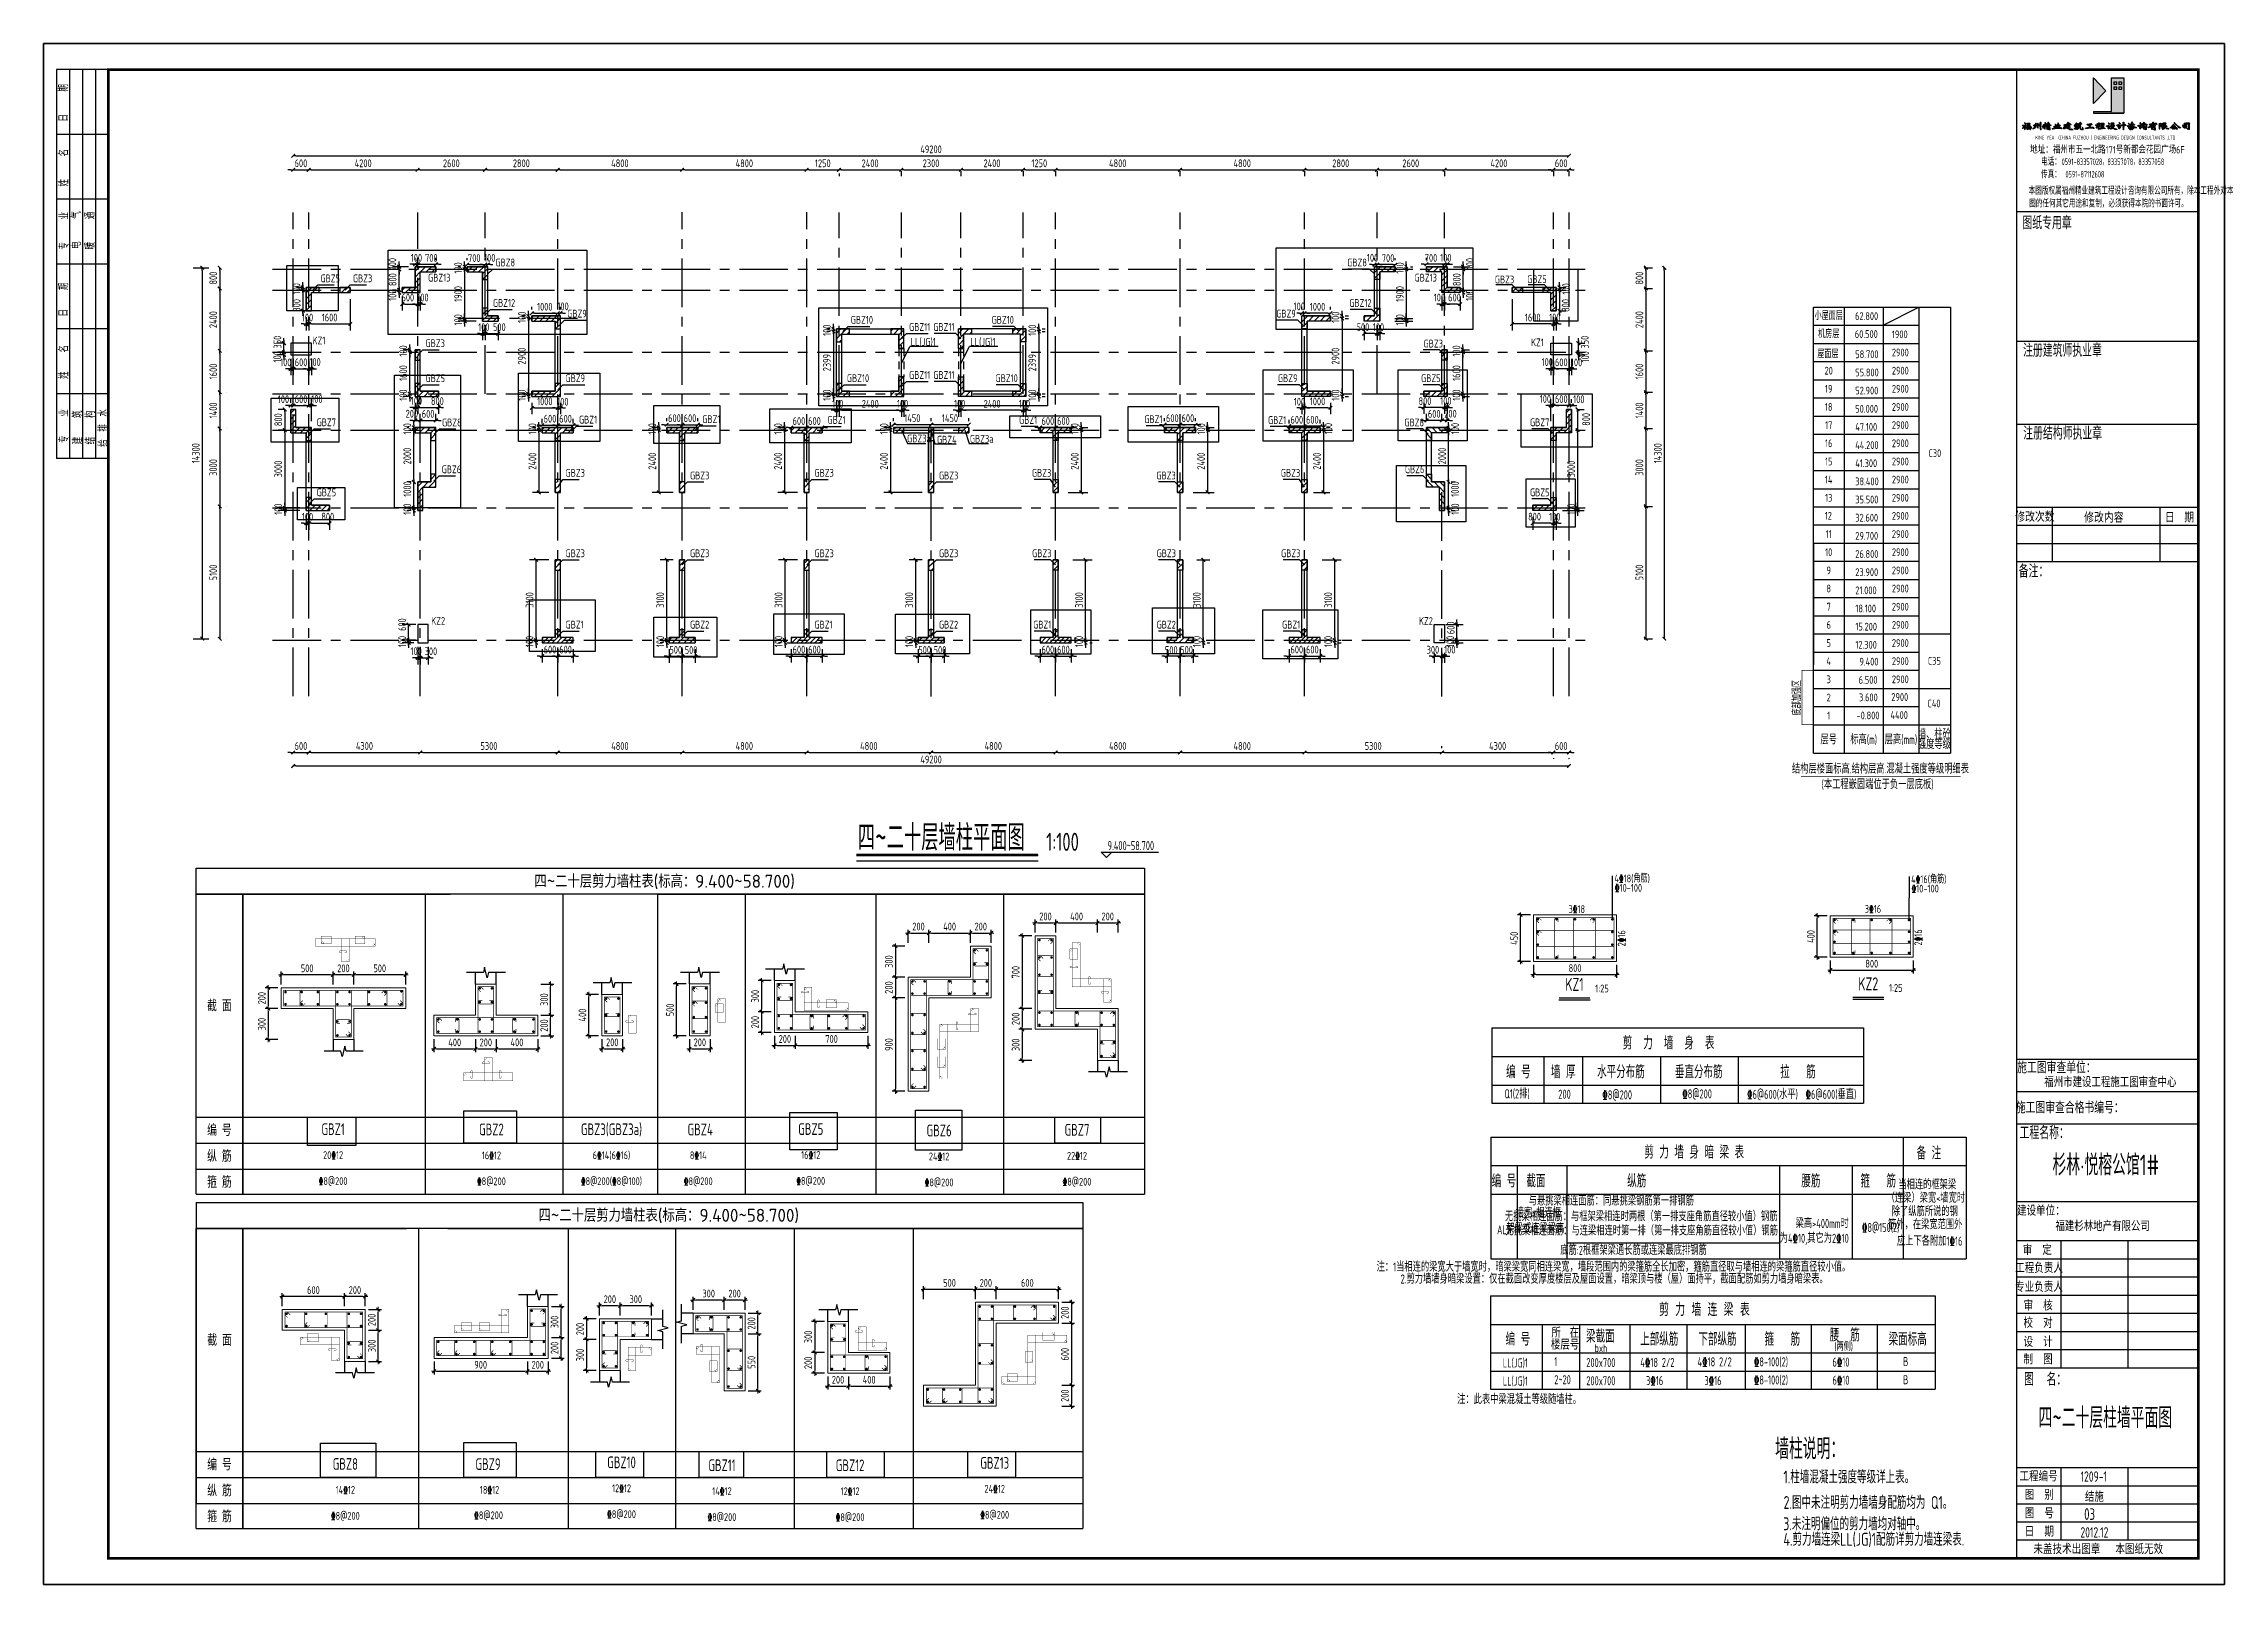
# Model space of a CAD drawing. Extents: x 580289 to 1106878, y -144605 to 78052.
# Drawn here: x 837055 to 921155, y 17710 to 77110 of the extents above; entities that cross this region are included whole.
import ezdxf
from ezdxf.enums import TextEntityAlignment as Align

# ---------------------------------------------------------------- set-up
doc = ezdxf.new("R2010")
doc.units = 0
doc.header["$LTSCALE"] = 100
for name, pattern in [('3', [5, 3, -2]), ('CENTER', [2, 1.25, -0.25, 0.25, -0.25]), ('CONTINOUS', [0])]:
    doc.linetypes.add(name, pattern=pattern)
doc.layers.get('0').update_dxf_attribs({"linetype": 'CONTINUOUS'})
doc.layers.get('Defpoints').update_dxf_attribs({"linetype": 'CONTINUOUS'})
for name, color, linetype in [('21000', 7, 'CONTINUOUS'), ('b边缘构件', 240, 'CONTINUOUS'), ('b边缘构件阴影', 240, 'CONTINUOUS'), ('COLU', 7, 'CONTINUOUS'), ('DIM', 3, 'CONTINUOUS'), ('Note', 7, 'CONTINUOUS'), ('PAXIS', 253, 'CENTER'), ('PUB_DIM', 3, 'CONTINUOUS'), ('TAB', 7, 'CONTINUOUS'), ('TABLE1', 7, 'CONTINUOUS'), ('Table2', 7, 'CONTINUOUS'), ('TEXT', 2, 'CONTINUOUS'), ('THICK', 6, 'CONTINUOUS'), ('THIN', 7, 'CONTINUOUS'), ('T图框', 7, 'CONTINUOUS'), ('图框', 254, 'CONTINUOUS'), ('构件名称', 6, 'CONTINUOUS'), ('柱标注', 2, 'CONTINUOUS'), ('标高', 7, 'CONTINUOUS'), ('索引', 140, 'CONTINUOUS')]:
    doc.layers.add(name, color=color, linetype=linetype)
for name, color, linetype, lineweight in [('REIN', 6, 'CONTINUOUS', 18), ('Z-柱大样外框', 7, 'CONTINUOUS', 18), ('Z-详图标注', 3, 'CONTINUOUS', 18)]:
    doc.layers.add(name, color=color, linetype=linetype, lineweight=lineweight)
doc.styles.add('DX', font='tssdeng.shx', dxfattribs={"width": 0.7, "bigfont": 'tssdchn.shx'})
doc.styles.add('HZ', font='tssdeng.shx', dxfattribs={"width": 0.7, "bigfont": 'tssdchn.shx'})
doc.styles.add('HZTXT', font='tssdeng.shx', dxfattribs={"width": 0.7, "bigfont": 'tssdchn.shx'})
doc.styles.add('HZTXT2', font='tssdeng.shx', dxfattribs={"width": 0.7, "bigfont": 'tssdchn.shx'})
doc.styles.get("Standard").update_dxf_attribs({"font": 'tssdeng.shx', "width": 0.7, "bigfont": 'tssdchn.shx'})
doc.styles.add('TCCAD_Dimension', font='Tssdeng.shx', dxfattribs={"width": 0.7, "bigfont": 'tssdchn.shx'})
doc.styles.add('TK', font='tssdeng.shx', dxfattribs={"width": 0.7, "bigfont": 'tssdchn.shx'})
doc.styles.add('TSSD_Dimension', font='Tssdeng.shx', dxfattribs={"width": 0.7, "bigfont": 'tssdchn.shx'})
doc.dimstyles.new('TCCAD_25_100', dxfattribs={"dimtxt": 300, "dimasz": 100, "dimexe": 125, "dimexo": 125, "dimgap": 100, "dimtad": 1, "dimdec": 0, "dimlfac": 0.25, "dimzin": 0, "dimdsep": 46, "dimtxsty": 'TCCAD_Dimension', "dimblk": '_TCDBK25_100', "dimcen": 0, "dimclrt": 7, "dimadec": 0, "dimazin": 0, "dimtfac": 1, "dimtdec": 0, "dimtix": 1, "dimtmove": 2, "dimatfit": 3, "dimfxl": 1, "dimtolj": 1, "dimtzin": 0, "dimarcsym": 0})
doc.dimstyles.new('TSSD_100_100$0', dxfattribs={"dimtxt": 300, "dimasz": 100, "dimexe": 250, "dimexo": 250, "dimgap": 100, "dimtad": 1, "dimdec": 0, "dimzin": 0, "dimdsep": 46, "dimtxsty": 'TSSD_Dimension', "dimblk": '_TSDBK', "dimblk1": '_TSDBK', "dimblk2": '_TSDBK', "dimsah": 1, "dimcen": 0, "dimclrt": 7, "dimadec": 0, "dimazin": 0, "dimtfac": 1, "dimtdec": 0, "dimtix": 1, "dimtmove": 2, "dimatfit": 3, "dimldrblk": '_TSDBK', "dimfxl": 1, "dimtolj": 1, "dimtzin": 0, "dimarcsym": 0})
pattern_1 = [(45, (430321.28, 300359.7), (-112.2532, 112.2532), [])]
pattern_2 = [(45, (430321.28, 300259.7), (-112.2532, 112.2532), [])]

msp = doc.modelspace()

# ---------------------------------------------------------------- texts
at = {"color": 4, "width": 0.7}
msp.add_text('杉林·悦榕公馆1#', height=800, dxfattribs=at).set_placement((916581.6, 33926.9), align=Align.MIDDLE)
at = {"layer": 'Note', "color": 7, "width": 0.7}
for s, p in [('剪  力  墙  身  表', (899721.4, 38609.3)), ('编 号', (893926.6, 37497.2)), ('墙 厚', (895661.6, 37497.2)), ('水平分布筋', (897883.7, 37497.2)), ('垂直分布筋', (900883.7, 37497.2)), ('拉   筋', (904709.1, 37497.2)), ('剪 力 墙 身 暗 梁 表', (900708.9, 34400.3)), ('备 注', (909759.5, 34365.8)), ('编 号', (893372.9, 33289.9)), ('截面', (894605.5, 33289.9)), ('纵筋', (898493.4, 33289.9)), ('腰筋', (905207.6, 33289.9)), ('箍   筋', (907806.1, 33289.9))]:
    msp.add_text(s, height=500, dxfattribs=at).set_placement(p, align=Align.MIDDLE)
at = {"layer": 'Note', "color": 7}
for s, height, width, p in [('剪 力 墙 连 梁 表', 500, 0.8, (899356.3, 28055)), ('编 号', 500, 0.7, (893436.3, 26916.5)), ('楼层号', 400, 0.7, (895182.4, 26760.8)), ('所  在', 400, 0.7, (895201.8, 27221.4)), ('梁截面', 500, 0.7, (896537.7, 27027.7)), ('bxh', 300, 0.7, (896864.6, 26671.2)), ('上部纵筋', 500, 0.7, (898627.4, 26914.6)), ('下部纵筋', 500, 0.7, (900872.2, 26914.6)), ('箍   筋', 500, 0.7, (903419.2, 26914.6)), ('腰  筋', 500, 0.7, (905934.8, 27074.7)), ('(两侧)', 300, 0.7, (906113.5, 26723.6)), ('梁面标高', 500, 0.7, (908206.8, 26914.6))]:
    msp.add_text(s, height=height, dxfattribs=dict(at, width=width)).set_placement(p)
at = {"layer": 'PUB_DIM', "width": 0.7}
msp.add_text('9.400~58.700', height=350, rotation=0, dxfattribs=at).set_placement((878984, 46191.7), align=Align.MIDDLE_CENTER)
at = {"layer": 'TAB'}
for p in [(861005.3, 44816.7), (861164.8, 31938.8)]:
    msp.add_text('四~二十层剪力墙柱表(标高：9.400~58.700)', height=500, dxfattribs=at).set_placement(p, align=Align.MIDDLE_CENTER)
at = {"layer": 'TAB', "width": 0.7}
for s, p in [('截 面', (843833.6, 40023.7)), ('编 号', (843833.6, 35223.7)), ('GBZ1', (848218.6, 35259.1)), ('GBZ2', (854324.8, 35249.6)), ('GBZ3(GBZ3a)', (858954.4, 35254.4)), ('GBZ4', (862375.5, 35246.5)), ('GBZ5', (866640, 35263.8)), ('GBZ6', (871589.4, 35207.6)), ('GBZ7', (876907.6, 35234.4)), ('纵 筋', (843833.6, 34223.7)), ('箍 筋', (843833.6, 33223.7)), ('截 面', (843838.7, 27130.5)), ('编 号', (843838.7, 22330.5)), ('GBZ8', (848691.5, 22352)), ('GBZ9', (854195.1, 22345.7)), ('GBZ10', (859342.7, 22414.9)), ('GBZ11', (863215.3, 22303.8)), ('GBZ12', (868156.8, 22300.8)), ('GBZ13', (873733.7, 22393.3)), ('纵 筋', (843838.7, 21330.5)), ('箍 筋', (843838.7, 20330.5))]:
    msp.add_text(s, height=450, dxfattribs=at).set_placement(p, align=Align.MIDDLE_CENTER)
at = {"layer": 'TAB', "color": 7, "width": 0.7}
for s, p in [('20%%13212', (848218.6, 34259.1)), ('16%%13212', (854324.8, 34249.6)), ('6\x8414(6\x8416)', (858954.4, 34254.4)), ('8\x8414', (862301, 34251.7)), ('16%%13212', (866640, 34263.8)), ('24%%13212', (871589.4, 34207.6)), ('22%%13212', (876907.6, 34234.4)), ('\x848@200', (848218.6, 33259.1)), ('\x848@200', (854324.8, 33249.6)), ('%%1328@200(%%1328@100)', (858954.4, 33254.4)), ('\x848@200', (862301, 33251.7)), ('\x848@200', (866640, 33263.8)), ('\x848@200', (871589.4, 33207.6)), ('\x848@200', (876907.6, 33234.4)), ('14%%13212', (848691.5, 21352)), ('12%%13212', (859342.7, 21414.9)), ('14%%13212', (863215.3, 21303.8)), ('12%%13212', (868156.8, 21300.8)), ('24%%13212', (873733.7, 21393.3)), ('\x848@200', (848691.5, 20352)), ('\x848@200', (859342.7, 20414.9)), ('\x848@200', (863215.3, 20303.8)), ('\x848@200', (868156.8, 20300.8)), ('\x848@200', (873733.7, 20393.3))]:
    msp.add_text(s, height=300, dxfattribs=at).set_placement(p, align=Align.MIDDLE_CENTER)
at = {"layer": 'TABLE1', "color": 7, "width": 0.7}
for s, height, p in [('小屋面层', 300, (905896.2, 66649.5)), ('机房层', 300, (905896.2, 65949.5)), ('屋面层', 300, (905864, 65167.5)), ('20', 300, (905896.2, 64502.6)), ('19', 300, (905896.2, 63802.6)), ('18', 300, (905896.2, 63102.6)), ('17', 300, (905896.2, 62402.6)), ('16', 300, (905896.2, 61702.6)), ('C30', 300, (909989.6, 61319.2)), ('15', 300, (905896.2, 61002.6)), ('14', 300, (905896.2, 60302.6)), ('13', 300, (905896.2, 59602.6)), ('11', 300, (905896.2, 58202.6)), ('10', 300, (905896.2, 57502.6)), ('9', 300, (905896.2, 56802.6)), ('7', 300, (905896.2, 55402.6)), ('8', 300, (905896.2, 56102.6)), ('6', 300, (905896.2, 54702.6)), ('5', 300, (905896.2, 54002.6)), ('4', 300, (905896.2, 53302.6)), ('C35', 300, (909971.3, 53312.5)), ('3', 300, (905896.2, 52602.6)), ('2', 300, (905896.2, 51902.6)), ('1', 300, (905896.2, 51202.6)), ('C40', 300, (909957.3, 51673.5)), ('层号', 350, (905896.2, 50302.6)), ('标高(m)', 350, (907244, 50302.6)), ('层高(mm)', 350, (908682.4, 50302.6)), ('墙、柱砼', 350, (909971.3, 50525.1)), ('强度等级', 350, (909971.3, 50132.6)), ('结构层楼面标高.结构层高.混凝土强度等级明细表', 350, (907892, 49185.2)), ('(本工程嵌固端位于负一层底板)', 350, (907779, 48572.6))]:
    msp.add_text(s, height=height, dxfattribs=at).set_placement(p, align=Align.MIDDLE)
for s, p in [('1900', (908332.4, 65752.6)), ('2900', (908332.4, 65052.6)), ('2900', (908332.4, 64352.6)), ('2900', (908332.4, 63652.6)), ('2900', (908332.4, 62952.6)), ('2900', (908332.4, 62252.6)), ('2900', (908332.4, 61552.6)), ('2900', (908332.4, 60852.6)), ('2900', (908332.4, 60152.6)), ('2900', (908332.4, 59452.6)), ('12', (905742.8, 58758.4)), ('2900', (908332.4, 58752.6)), ('2900', (908332.4, 58052.6)), ('2900', (908332.4, 57352.6)), ('2900', (908332.4, 56652.6)), ('2900', (908332.4, 55952.6)), ('2900', (908332.4, 55252.6)), ('2900', (908332.4, 54552.6)), ('2900', (908332.4, 53852.6)), ('2900', (908332.4, 53152.6)), ('2900', (908332.4, 52452.6)), ('4400', (908279.6, 51075.5)), ('2900', (908311.5, 51770.6))]:
    msp.add_text(s, height=300, dxfattribs=at).set_placement(p)
at = {"layer": 'TABLE1', "width": 0.7}
msp.add_text('底部加强区', height=300, rotation=90, dxfattribs=at).set_placement((904640.7, 51893.6), align=Align.MIDDLE)
at = {"layer": 'Table2', "color": 7, "width": 0.7}
for s, p in [('墙宽x相连框', (895573.7, 32035.4)), ('架梁或连梁梁高', (895701.3, 31432.7)), ('注：1当相连的梁宽大于墙宽时，暗梁梁宽同相连梁宽，墙段范围内的梁箍筋全长加密，箍筋直径取与墙相连的梁箍筋直径较小值。', (906731.5, 29945.3)), ('2.剪力墙墙身暗梁设置：仅在截面改变厚度楼层及屋面设置，暗梁顶与楼（屋）面持平，截面配筋如剪力墙身暗梁表。', (905858.6, 29484.1)), ('注：此表中梁混凝土等级随墙柱。', (896344.7, 24840.5))]:
    msp.add_text(s, height=350, dxfattribs=at).set_placement(p, align=Align.MIDDLE_RIGHT)
for s, p in [('1', (895313.4, 26126.6)), ('200x700', (896548.3, 26086.4)), ('2~20', (895313.4, 25426.6)), ('200x700', (896548.3, 25386.4))]:
    msp.add_text(s, height=350, dxfattribs=at).set_placement(p)
at = {"layer": 'TEXT', "width": 0.7}
for s, height, p in [('GBZ5', 300, (847733, 67910.8)), ('GBZ3', 300, (848983, 67910.8)), ('GBZ13', 300, (851882.9, 67937.8)), ('GBZ8', 300, (854478.3, 68521.7)), ('GBZ8', 300, (887328.5, 68521.7)), ('GBZ13', 300, (889923.9, 67937.8)), ('GBZ3', 300, (893021.6, 67867)), ('GBZ5', 300, (894268.7, 67877.1)), ('GBZ12', 300, (854383, 66960.8)), ('GBZ9', 300, (857248.1, 66550.8)), ('GBZ10', 300, (868183, 66310.8)), ('GBZ10', 300, (873615.7, 66310.8)), ('GBZ9', 300, (884591, 66550.8)), ('GBZ12', 300, (887407.6, 66960.8)), ('GBZ3', 300, (851783, 65410.8)), ('GBZ11', 300, (870433, 66035.8)), ('GBZ11', 300, (871365.7, 66035.8)), ('GBZ3', 300, (890273.4, 65395)), ('GBZ5', 300, (851783, 64060.8)), ('GBZ9', 300, (857183, 64060.8)), ('GBZ10', 300, (868033, 64060.8)), ('GBZ11', 300, (870433, 64185.8)), ('GBZ11', 300, (871365.7, 64185.8)), ('GBZ10', 300, (873765.7, 64060.8)), ('GBZ9', 300, (884656.1, 64060.8)), ('GBZ5', 300, (890177.2, 64060.8)), ('GBZ7', 300, (847583, 62360.8)), ('GBZ8', 300, (852419.2, 62356.2)), ('GBZ1', 300, (857702, 62463.8)), ('GBZ1', 300, (862456, 62479.7)), ('GBZ1', 300, (867285.8, 62452.3)), ('GBZ1', 300, (874674.4, 62452.3)), ('GBZ1', 300, (879504.2, 62479.7)), ('GBZ1', 300, (884276, 62447.2)), ('GBZ7', 300, (894377.2, 62360.8)), ('GBZ3a', 300, (870357.8, 61738.8)), ('GBZ4', 300, (871507.6, 61690.5)), ('GBZ3a', 300, (872776.8, 61726.2)), ('GBZ6', 300, (852408, 60548.3)), ('GBZ3', 300, (857183, 60410.8)), ('GBZ3', 300, (861983, 60310.8)), ('GBZ3', 300, (866783, 60410.8)), ('GBZ3', 300, (871583, 60310.8)), ('GBZ3', 300, (875169.1, 60410.8)), ('GBZ3', 300, (879969.1, 60310.8)), ('GBZ3', 300, (884769.1, 60410.8)), ('GBZ5', 300, (847583, 59660.8)), ('GBZ5', 300, (894377.2, 59660.8)), ('GBZ3', 300, (857183, 57310.8)), ('GBZ3', 300, (861983, 57310.8)), ('GBZ3', 300, (866783, 57310.8)), ('GBZ3', 300, (871583, 57310.8)), ('GBZ3', 300, (875177.2, 57310.8)), ('GBZ3', 300, (879977.2, 57310.8)), ('GBZ3', 300, (884777.2, 57310.8)), ('GBZ1', 300, (857183, 54560.8)), ('GBZ2', 300, (861983, 54560.8)), ('GBZ1', 300, (866783, 54560.8)), ('GBZ2', 300, (871583, 54560.8)), ('GBZ1', 300, (875217.6, 54560.8)), ('GBZ2', 300, (879977.2, 54560.8)), ('GBZ1', 300, (884817.6, 54560.8)), ('四~二十层墙柱平面图', 1000, (868449.6, 46001.4)), ('1:100', 700, (875720.4, 45988)), ('4\x8418(角筋)', 300, (897631.5, 44773.7)), ('%%13210-100', 300, (897648.3, 44412.8)), ('4\x8416(角筋)', 300, (909073.7, 44744.8)), ('\x8410-100', 300, (909090.5, 44383.9)), ('墙柱说明：', 800, (903832.7, 22534.9)), ('2.图中未注明剪力墙墙身配筋均为 Q1。', 500, (904155.1, 20617.5)), ('3.未注明偏位的剪力墙均对轴中。', 500, (904142.9, 19796.2)), ('03', 450, (915748.4, 20194.9)), ('4.剪力墙连梁LL(JG)1配筋详剪力墙连梁表.', 500, (904150.4, 19197.7))]:
    msp.add_text(s, height=height, dxfattribs=at).set_placement(p)
for s, p in [('GBZ8', (889533, 62356.2)), ('GBZ6', (889552.2, 60548.3))]:
    msp.add_text(s, height=300, rotation=360, dxfattribs=at).set_placement(p)
for s, p in [('3\x8418', (896181.9, 43744.6)), ('3\x8416', (907602.6, 43750.8))]:
    msp.add_text(s, height=300, dxfattribs=at).set_placement(p, align=Align.MIDDLE)
for p in [(909349, 42652.1), (897910.2, 42616.5)]:
    msp.add_text('2\x8416', height=300, rotation=90, dxfattribs=at).set_placement(p, align=Align.MIDDLE)
for s, p in [('KZ1', (896092.3, 40441.5)), ('KZ2', (907422.4, 40463.2))]:
    msp.add_text(s, height=500, dxfattribs=at).set_placement(p, align=Align.BOTTOM_CENTER)
for s, height, p in [('1:25', 300, (896892.3, 40441.5)), ('1:25', 300, (908222.4, 40463.2)), ('1.柱墙混凝土强度等级详上表。', 500, (904150.4, 21451.4))]:
    msp.add_text(s, height=height, dxfattribs=at).set_placement(p, align=Align.BOTTOM_LEFT)
at = {"layer": 'TEXT', "color": 7, "width": 0.7}
for s, p in [('200', (895948.8, 36607)), ('\x848@200', (898311.4, 36582.6)), ('%%1328@200', (901392.6, 36619.1)), ('\x846@600(水平)  \x846@600(垂直)', (906961.6, 36602.4)), ('（连梁）梁宽<墙宽时', (911155.8, 32605.2)), ('当相连的框架梁', (910810.5, 33119.4)), ('与悬挑梁相连面筋：同悬挑梁钢筋第一排钢筋', (900697.2, 32493.8)), ('无挑梁相连面筋：与框架梁相连时两根（第一排支座角筋直径较小值）钢筋', (903921.5, 31890.7)), ('除了纵筋所说的钢', (910875.7, 32082.9)), ('无挑梁相连面筋：与连梁相连时第一排（第一排支座角筋直径较小值）钢筋', (903938.9, 31341.3)), ('为4\x8410,其它为2\x8410', (906671.2, 31051.8)), ('梁高>400mm时', (906671.2, 31624.2)), ('\x848@150(2)', (908623.2, 31469.4)), ('筋外，在梁宽范围外', (911051.9, 31579.2)), ('应上下各附加1\x8416', (911052.8, 30944.7)), ('底筋:2根框架梁通长筋或连梁最底排钢筋', (901194, 30589.4))]:
    msp.add_text(s, height=350, dxfattribs=at).set_placement(p, align=Align.MIDDLE_RIGHT)
for s, p in [('4\x8418 2/2', (898632.5, 26091.9)), ('4\x8418 2/2', (900840.4, 26113.8)), ('\x848-100(2)', (903011.3, 26114.4)), ('6%%13210', (906041.6, 26105.5)), ('B', (908767, 26124.2)), ('3\x8416', (898851.5, 25391.9)), ('3\x8416', (901103.2, 25391.9)), ('\x848-100(2)', (903011.3, 25414.4)), ('6%%13210', (906041.6, 25405.5)), ('B', (908767, 25424.2))]:
    msp.add_text(s, height=350, dxfattribs=at).set_placement(p)
at = {"layer": 'TEXT', "text_generation_flag": 6, "width": 0.7}
msp.add_text('四~二十层柱墙平面图', height=800, rotation=180, dxfattribs=at).set_placement((913987.2, 23732.3))
at = {"layer": 'TEXT', "color": 7, "width": 0.7}
for s, p in [('18%%13212', (854253.1, 21354.1)), ('\x848@200', (854214.9, 20374))]:
    msp.add_text(s, height=300, dxfattribs=at).set_placement(p, align=Align.MIDDLE_CENTER)
at = {"layer": '构件名称', "color": 7, "width": 0.7}
for s, p in [('Q1(2排)', (893392, 36448.1)), ('AL1', (893105.9, 31204.4)), ('LL(JG)1', (893330.2, 26074.4)), ('LL(JG)1', (893330.2, 25374.4))]:
    msp.add_text(s, height=350, dxfattribs=at).set_placement(p)
at = {"layer": '柱标注', "width": 0.7}
for s, p in [('KZ1', (847673.9, 65661.9)), ('KZ1', (894665.3, 65593.6)), ('KZ2', (852271.3, 54855.3)), ('KZ2', (890362.9, 54850.1))]:
    msp.add_text(s, height=300, dxfattribs=at).set_placement(p, align=Align.MIDDLE_CENTER)
at = {"layer": '标高', "color": 1, "width": 0.7}
for s, p in [('62.800', (906911.3, 66455)), ('60.500', (906902.7, 65764.5)), ('58.700', (906920.5, 64983.4)), ('55.800', (906920.5, 64283.4)), ('52.900', (906920.5, 63583.4)), ('50.000', (906920.5, 62883.4)), ('47.100', (906920.5, 62183.4)), ('44.200', (906920.5, 61483.4)), ('41.300', (906920.5, 60783.4)), ('38.400', (906920.5, 60083.4)), ('35.500', (906920.5, 59383.4)), ('32.600', (906920.5, 58683.4)), ('29.700', (906920.5, 57983.4)), ('26.800', (906920.5, 57283.4)), ('23.900', (906920.5, 56583.4)), ('21.000', (906920.5, 55883.4)), ('18.100', (906923.5, 55183.4)), ('15.200', (906923.5, 54483.4)), ('12.300', (906923.5, 53783.4)), ('9.400', (907079.7, 53133.6)), ('6.500', (907051.5, 52433)), ('-0.800', (906970.2, 51061.5)), ('3.600', (907064, 51756.6))]:
    msp.add_text(s, height=300, dxfattribs=at).set_placement(p)
at = {"layer": '索引', "width": 0.7}
for p in [(870495.2, 65460.8), (872795.2, 65460.8)]:
    msp.add_text('LL(JG)1', height=300, dxfattribs=at).set_placement(p)

# ---------------------------------------------------------------- blocks, each defined once
blk = doc.blocks.new('_TSDBK')
blk.add_line((-1, 0), (0, 0))
at = {"const_width": 0.5}
blk.add_lwpolyline([(-0.7, -0.7), (0.7, 0.7)], dxfattribs=at)
blk = doc.blocks.new('*D794')
at = {"layer": 'Defpoints', "color": 0}
for p in [(856283, 62311), (856155, 62211), (856283, 62211)]:
    blk.add_point(p, dxfattribs=at)
at = {"layer": 'DIM', "color": 0, "lineweight": -2}
for p, q in [((856033, 62311), (855905, 62311)), ((856155, 62411), (856155, 62511)), ((856155, 62311), (856155, 62211)), ((856033, 62211), (855905, 62211)), ((856155, 62111), (856155, 62011))]:
    blk.add_line(p, q, dxfattribs=at)
at = {"layer": 'DIM', "color": 0, "lineweight": -2, "xscale": 100, "yscale": 100, "zscale": 100}
for p, rotation in [((856155, 62311), 270), ((856155, 62211), 90)]:
    blk.add_blockref('_TSDBK', p, dxfattribs=dict(at, rotation=rotation))
at = {"layer": 'DIM', "color": 7, "insert": (855905, 62261), "char_height": 300, "attachment_point": 5, "rotation": 90, "style": 'TSSD_Dimension'}
blk.add_mtext('\\A1;100', dxfattribs=at)
blk = doc.blocks.new('*D795')
at = {"layer": 'Defpoints', "color": 0}
for p in [(856283, 62211), (856155, 59811), (856783, 59811)]:
    blk.add_point(p, dxfattribs=at)
at = {"layer": 'DIM', "color": 0, "lineweight": -2}
for p, q in [((856033, 62211), (855905, 62211)), ((856155, 62111), (856155, 59911)), ((856533, 59811), (855905, 59811))]:
    blk.add_line(p, q, dxfattribs=at)
at = {"layer": 'DIM', "color": 0, "lineweight": -2, "xscale": 100, "yscale": 100, "zscale": 100}
for p, rotation in [((856155, 62211), 90), ((856155, 59811), 270)]:
    blk.add_blockref('_TSDBK', p, dxfattribs=dict(at, rotation=rotation))
at = {"layer": 'DIM', "color": 7, "insert": (855905, 61011), "char_height": 300, "attachment_point": 5, "rotation": 90, "style": 'TSSD_Dimension'}
blk.add_mtext('\\A1;2400', dxfattribs=at)
blk = doc.blocks.new('*D796')
at = {"layer": 'Defpoints', "color": 0}
for p in [(847183, 59211), (847283, 59211), (847283, 58621)]:
    blk.add_point(p, dxfattribs=at)
at = {"layer": 'DIM', "color": 0, "lineweight": -2}
for p, q in [((847183, 58961), (847183, 58371)), ((847283, 58961), (847283, 58371)), ((847083, 58621), (846983, 58621)), ((847183, 58621), (847283, 58621)), ((847383, 58621), (847483, 58621))]:
    blk.add_line(p, q, dxfattribs=at)
at = {"layer": 'DIM', "color": 0, "lineweight": -2, "xscale": 100, "yscale": 100, "zscale": 100}
blk.add_blockref('_TSDBK', (847183, 58621), dxfattribs=at)
at = {"layer": 'DIM', "color": 0, "lineweight": -2, "xscale": 100, "yscale": 100, "zscale": 100, "rotation": 180}
blk.add_blockref('_TSDBK', (847283, 58621), dxfattribs=at)
at = {"layer": 'DIM', "color": 7, "insert": (847233, 58871), "char_height": 300, "attachment_point": 5, "style": 'TSSD_Dimension'}
blk.add_mtext('\\A1;100', dxfattribs=at)
blk = doc.blocks.new('*D797')
at = {"layer": 'Defpoints', "color": 0}
for p in [(847283, 59211), (848083, 59111), (848083, 58621)]:
    blk.add_point(p, dxfattribs=at)
at = {"layer": 'DIM', "color": 0, "lineweight": -2}
for p, q in [((847283, 58961), (847283, 58371)), ((847383, 58621), (847983, 58621)), ((848083, 58861), (848083, 58371))]:
    blk.add_line(p, q, dxfattribs=at)
at = {"layer": 'DIM', "color": 0, "lineweight": -2, "xscale": 100, "yscale": 100, "zscale": 100, "rotation": 180}
blk.add_blockref('_TSDBK', (847283, 58621), dxfattribs=at)
at = {"layer": 'DIM', "color": 0, "lineweight": -2, "xscale": 100, "yscale": 100, "zscale": 100}
blk.add_blockref('_TSDBK', (848083, 58621), dxfattribs=at)
at = {"layer": 'DIM', "color": 7, "insert": (848013, 58875), "char_height": 300, "attachment_point": 5, "style": 'TSSD_Dimension'}
blk.add_mtext('\\A1;800', dxfattribs=at)
blk = doc.blocks.new('*D798')
at = {"layer": 'Defpoints', "color": 0}
for p in [(846583, 63011), (846354, 62211), (846583, 62211)]:
    blk.add_point(p, dxfattribs=at)
at = {"layer": 'DIM', "color": 0, "lineweight": -2}
for p, q in [((846333, 63011), (846104, 63011)), ((846354, 62911), (846354, 62311)), ((846333, 62211), (846104, 62211))]:
    blk.add_line(p, q, dxfattribs=at)
at = {"layer": 'DIM', "color": 0, "lineweight": -2, "xscale": 100, "yscale": 100, "zscale": 100}
for p, rotation in [((846354, 63011), 90), ((846354, 62211), 270)]:
    blk.add_blockref('_TSDBK', p, dxfattribs=dict(at, rotation=rotation))
at = {"layer": 'DIM', "color": 7, "insert": (846104, 62611), "char_height": 300, "attachment_point": 5, "rotation": 90, "style": 'TSSD_Dimension'}
blk.add_mtext('\\A1;800', dxfattribs=at)
blk = doc.blocks.new('*D799')
at = {"layer": 'Defpoints', "color": 0}
for p in [(846583, 62211), (846354, 59211), (847183, 59211)]:
    blk.add_point(p, dxfattribs=at)
at = {"layer": 'DIM', "color": 0, "lineweight": -2}
for p, q in [((846333, 62211), (846104, 62211)), ((846354, 62111), (846354, 59311)), ((846933, 59211), (846104, 59211))]:
    blk.add_line(p, q, dxfattribs=at)
at = {"layer": 'DIM', "color": 0, "lineweight": -2, "xscale": 100, "yscale": 100, "zscale": 100}
for p, rotation in [((846354, 62211), 90), ((846354, 59211), 270)]:
    blk.add_blockref('_TSDBK', p, dxfattribs=dict(at, rotation=rotation))
at = {"layer": 'DIM', "color": 7, "insert": (846104, 60711), "char_height": 300, "attachment_point": 5, "rotation": 90, "style": 'TSSD_Dimension'}
blk.add_mtext('\\A1;3000', dxfattribs=at)
blk = doc.blocks.new('*D800')
at = {"layer": 'Defpoints', "color": 0}
for p in [(846354, 59111), (847183, 59211), (847183, 59111)]:
    blk.add_point(p, dxfattribs=at)
at = {"layer": 'DIM', "color": 0, "lineweight": -2}
for p, q in [((846933, 59211), (846104, 59211)), ((846933, 59111), (846104, 59111)), ((846354, 59311), (846354, 59411)), ((846354, 59211), (846354, 59111)), ((846354, 59011), (846354, 58911))]:
    blk.add_line(p, q, dxfattribs=at)
at = {"layer": 'DIM', "color": 0, "lineweight": -2, "xscale": 100, "yscale": 100, "zscale": 100}
for p, rotation in [((846354, 59211), 270), ((846354, 59111), 90)]:
    blk.add_blockref('_TSDBK', p, dxfattribs=dict(at, rotation=rotation))
at = {"layer": 'DIM', "color": 7, "insert": (846104, 59161), "char_height": 300, "attachment_point": 5, "rotation": 90, "style": 'TSSD_Dimension'}
blk.add_mtext('\\A1;100', dxfattribs=at)
blk = doc.blocks.new('*D801')
at = {"layer": 'Defpoints', "color": 0}
for p in [(846683, 63156), (846583, 63011), (846683, 63011)]:
    blk.add_point(p, dxfattribs=at)
at = {"layer": 'DIM', "color": 0, "lineweight": -2}
for p, q in [((846483, 63156), (846383, 63156)), ((846583, 63261), (846583, 63406)), ((846583, 63156), (846683, 63156)), ((846683, 63261), (846683, 63406)), ((846783, 63156), (846883, 63156))]:
    blk.add_line(p, q, dxfattribs=at)
at = {"layer": 'DIM', "color": 0, "lineweight": -2, "xscale": 100, "yscale": 100, "zscale": 100}
blk.add_blockref('_TSDBK', (846583, 63156), dxfattribs=at)
at = {"layer": 'DIM', "color": 0, "lineweight": -2, "xscale": 100, "yscale": 100, "zscale": 100, "rotation": 180}
blk.add_blockref('_TSDBK', (846683, 63156), dxfattribs=at)
at = {"layer": 'DIM', "color": 7, "insert": (846305, 63400), "char_height": 300, "attachment_point": 5, "style": 'TSSD_Dimension'}
blk.add_mtext('\\A1;100', dxfattribs=at)
blk = doc.blocks.new('*D802')
at = {"layer": 'Defpoints', "color": 0}
for p in [(847283, 63156), (846683, 63011), (847283, 62852)]:
    blk.add_point(p, dxfattribs=at)
at = {"layer": 'DIM', "color": 0, "lineweight": -2}
for p, q in [((846583, 63156), (846483, 63156)), ((846683, 63261), (846683, 63406)), ((846683, 63156), (847283, 63156)), ((847283, 63102), (847283, 63406)), ((847383, 63156), (847483, 63156))]:
    blk.add_line(p, q, dxfattribs=at)
at = {"layer": 'DIM', "color": 0, "lineweight": -2, "xscale": 100, "yscale": 100, "zscale": 100}
blk.add_blockref('_TSDBK', (846683, 63156), dxfattribs=at)
at = {"layer": 'DIM', "color": 0, "lineweight": -2, "xscale": 100, "yscale": 100, "zscale": 100, "rotation": 180}
blk.add_blockref('_TSDBK', (847283, 63156), dxfattribs=at)
at = {"layer": 'DIM', "color": 7, "insert": (846983, 63406), "char_height": 300, "attachment_point": 5, "style": 'TSSD_Dimension'}
blk.add_mtext('\\A1;600', dxfattribs=at)
blk = doc.blocks.new('*D803')
at = {"layer": 'Defpoints', "color": 0}
for p in [(847383, 63156), (847283, 62852), (847383, 62311)]:
    blk.add_point(p, dxfattribs=at)
at = {"layer": 'DIM', "color": 0, "lineweight": -2}
for p, q in [((847183, 63156), (847083, 63156)), ((847283, 63102), (847283, 63406)), ((847283, 63156), (847383, 63156)), ((847383, 62561), (847383, 63406)), ((847483, 63156), (847583, 63156))]:
    blk.add_line(p, q, dxfattribs=at)
at = {"layer": 'DIM', "color": 0, "lineweight": -2, "xscale": 100, "yscale": 100, "zscale": 100}
blk.add_blockref('_TSDBK', (847283, 63156), dxfattribs=at)
at = {"layer": 'DIM', "color": 0, "lineweight": -2, "xscale": 100, "yscale": 100, "zscale": 100, "rotation": 180}
blk.add_blockref('_TSDBK', (847383, 63156), dxfattribs=at)
at = {"layer": 'DIM', "color": 7, "insert": (847596, 63411), "char_height": 300, "attachment_point": 5, "style": 'TSSD_Dimension'}
blk.add_mtext('\\A1;100', dxfattribs=at)
blk = doc.blocks.new('*D804')
at = {"layer": 'Defpoints', "color": 0}
for p in [(851330, 59211), (851483, 59111), (851683, 59211)]:
    blk.add_point(p, dxfattribs=at)
at = {"layer": 'DIM', "color": 0, "lineweight": -2}
for p, q in [((851433, 59211), (851080, 59211)), ((851233, 59111), (851080, 59111)), ((851330, 59311), (851330, 59411)), ((851330, 59111), (851330, 59211)), ((851330, 59011), (851330, 58911))]:
    blk.add_line(p, q, dxfattribs=at)
at = {"layer": 'DIM', "color": 0, "lineweight": -2, "xscale": 100, "yscale": 100, "zscale": 100}
for p, rotation in [((851330, 59211), 270), ((851330, 59111), 90)]:
    blk.add_blockref('_TSDBK', p, dxfattribs=dict(at, rotation=rotation))
at = {"layer": 'DIM', "color": 7, "insert": (851080, 59161), "char_height": 300, "attachment_point": 5, "rotation": 90, "style": 'TSSD_Dimension'}
blk.add_mtext('\\A1;100', dxfattribs=at)
blk = doc.blocks.new('*D805')
at = {"layer": 'Defpoints', "color": 0}
for p in [(851330, 60211), (851483, 60211), (851683, 59211)]:
    blk.add_point(p, dxfattribs=at)
at = {"layer": 'DIM', "color": 0, "lineweight": -2}
for p, q in [((851233, 60211), (851080, 60211)), ((851330, 60311), (851330, 60411)), ((851330, 59211), (851330, 60211)), ((851433, 59211), (851080, 59211)), ((851330, 59111), (851330, 59011))]:
    blk.add_line(p, q, dxfattribs=at)
at = {"layer": 'DIM', "color": 0, "lineweight": -2, "xscale": 100, "yscale": 100, "zscale": 100}
for p, rotation in [((851330, 60211), 270), ((851330, 59211), 90)]:
    blk.add_blockref('_TSDBK', p, dxfattribs=dict(at, rotation=rotation))
at = {"layer": 'DIM', "color": 7, "insert": (851082, 59939), "char_height": 300, "attachment_point": 5, "rotation": 90, "style": 'TSSD_Dimension'}
blk.add_mtext('\\A1;1000', dxfattribs=at)
blk = doc.blocks.new('*D806')
at = {"layer": 'Defpoints', "color": 0}
for p in [(850931, 62211), (851330, 62211), (851483, 60211)]:
    blk.add_point(p, dxfattribs=at)
at = {"layer": 'DIM', "color": 0, "lineweight": -2}
for p, q in [((851181, 62211), (851580, 62211)), ((851330, 60311), (851330, 62111)), ((851233, 60211), (851080, 60211))]:
    blk.add_line(p, q, dxfattribs=at)
at = {"layer": 'DIM', "color": 0, "lineweight": -2, "xscale": 100, "yscale": 100, "zscale": 100}
for p, rotation in [((851330, 62211), 90), ((851330, 60211), 270)]:
    blk.add_blockref('_TSDBK', p, dxfattribs=dict(at, rotation=rotation))
at = {"layer": 'DIM', "color": 7, "insert": (851080, 61211), "char_height": 300, "attachment_point": 5, "rotation": 90, "style": 'TSSD_Dimension'}
blk.add_mtext('\\A1;2000', dxfattribs=at)
blk = doc.blocks.new('*D807')
at = {"layer": 'Defpoints', "color": 0}
for p in [(851330, 62311), (851384, 62311), (850931, 62211)]:
    blk.add_point(p, dxfattribs=at)
at = {"layer": 'DIM', "color": 0, "lineweight": -2}
for p, q in [((851134, 62311), (851080, 62311)), ((851330, 62411), (851330, 62511)), ((851330, 62211), (851330, 62311)), ((851181, 62211), (851580, 62211)), ((851330, 62111), (851330, 62011))]:
    blk.add_line(p, q, dxfattribs=at)
at = {"layer": 'DIM', "color": 0, "lineweight": -2, "xscale": 100, "yscale": 100, "zscale": 100}
for p, rotation in [((851330, 62311), 270), ((851330, 62211), 90)]:
    blk.add_blockref('_TSDBK', p, dxfattribs=dict(at, rotation=rotation))
at = {"layer": 'DIM', "color": 7, "insert": (851080, 62261), "char_height": 300, "attachment_point": 5, "rotation": 90, "style": 'TSSD_Dimension'}
blk.add_mtext('\\A1;100', dxfattribs=at)
blk = doc.blocks.new('*D808')
at = {"layer": 'Defpoints', "color": 0}
for p in [(851384, 62311), (851583, 62587), (851583, 62311)]:
    blk.add_point(p, dxfattribs=at)
at = {"layer": 'DIM', "color": 0, "lineweight": -2}
for p, q in [((851284, 62587), (851184, 62587)), ((851384, 62561), (851384, 62837)), ((851384, 62587), (851583, 62587)), ((851583, 62561), (851583, 62837)), ((851683, 62587), (851783, 62587))]:
    blk.add_line(p, q, dxfattribs=at)
at = {"layer": 'DIM', "color": 0, "lineweight": -2, "xscale": 100, "yscale": 100, "zscale": 100}
blk.add_blockref('_TSDBK', (851384, 62587), dxfattribs=at)
at = {"layer": 'DIM', "color": 0, "lineweight": -2, "xscale": 100, "yscale": 100, "zscale": 100, "rotation": 180}
blk.add_blockref('_TSDBK', (851583, 62587), dxfattribs=at)
at = {"layer": 'DIM', "color": 7, "insert": (851256, 62844), "char_height": 300, "attachment_point": 5, "style": 'TSSD_Dimension'}
blk.add_mtext('\\A1;200', dxfattribs=at)
blk = doc.blocks.new('*D809')
at = {"layer": 'Defpoints', "color": 0}
for p in [(851583, 62311), (852183, 62587), (852183, 62311)]:
    blk.add_point(p, dxfattribs=at)
at = {"layer": 'DIM', "color": 0, "lineweight": -2}
for p, q in [((851483, 62587), (851383, 62587)), ((851583, 62561), (851583, 62837)), ((851583, 62587), (852183, 62587)), ((852183, 62561), (852183, 62837)), ((852283, 62587), (852383, 62587))]:
    blk.add_line(p, q, dxfattribs=at)
at = {"layer": 'DIM', "color": 0, "lineweight": -2, "xscale": 100, "yscale": 100, "zscale": 100}
blk.add_blockref('_TSDBK', (851583, 62587), dxfattribs=at)
at = {"layer": 'DIM', "color": 0, "lineweight": -2, "xscale": 100, "yscale": 100, "zscale": 100, "rotation": 180}
blk.add_blockref('_TSDBK', (852183, 62587), dxfattribs=at)
at = {"layer": 'DIM', "color": 7, "insert": (851883, 62837), "char_height": 300, "attachment_point": 5, "style": 'TSSD_Dimension'}
blk.add_mtext('\\A1;600', dxfattribs=at)
blk = doc.blocks.new('*D810')
at = {"layer": 'Defpoints', "color": 0}
for p in [(851383, 63511), (851483, 63511), (851483, 63086)]:
    blk.add_point(p, dxfattribs=at)
at = {"layer": 'DIM', "color": 0, "lineweight": -2}
for p, q in [((851283, 63086), (851183, 63086)), ((851383, 63261), (851383, 62836)), ((851383, 63086), (851483, 63086)), ((851483, 63261), (851483, 62836)), ((851583, 63086), (851683, 63086))]:
    blk.add_line(p, q, dxfattribs=at)
at = {"layer": 'DIM', "color": 0, "lineweight": -2, "xscale": 100, "yscale": 100, "zscale": 100}
blk.add_blockref('_TSDBK', (851383, 63086), dxfattribs=at)
at = {"layer": 'DIM', "color": 0, "lineweight": -2, "xscale": 100, "yscale": 100, "zscale": 100, "rotation": 180}
blk.add_blockref('_TSDBK', (851483, 63086), dxfattribs=at)
at = {"layer": 'DIM', "color": 7, "insert": (851433, 63336), "char_height": 300, "attachment_point": 5, "style": 'TSSD_Dimension'}
blk.add_mtext('\\A1;100', dxfattribs=at)
blk = doc.blocks.new('*D811')
at = {"layer": 'Defpoints', "color": 0}
for p in [(851483, 63511), (852283, 63511), (852283, 63086)]:
    blk.add_point(p, dxfattribs=at)
at = {"layer": 'DIM', "color": 0, "lineweight": -2}
for p, q in [((851383, 63086), (851283, 63086)), ((851483, 63261), (851483, 62836)), ((851483, 63086), (852283, 63086)), ((852283, 63261), (852283, 62836)), ((852383, 63086), (852483, 63086))]:
    blk.add_line(p, q, dxfattribs=at)
at = {"layer": 'DIM', "color": 0, "lineweight": -2, "xscale": 100, "yscale": 100, "zscale": 100}
blk.add_blockref('_TSDBK', (851483, 63086), dxfattribs=at)
at = {"layer": 'DIM', "color": 0, "lineweight": -2, "xscale": 100, "yscale": 100, "zscale": 100, "rotation": 180}
blk.add_blockref('_TSDBK', (852283, 63086), dxfattribs=at)
at = {"layer": 'DIM', "color": 7, "insert": (852240, 63329), "char_height": 300, "attachment_point": 5, "style": 'TSSD_Dimension'}
blk.add_mtext('\\A1;800', dxfattribs=at)
blk = doc.blocks.new('*D812')
at = {"layer": 'Defpoints', "color": 0}
for p in [(853383, 68511), (854083, 68590), (854083, 68511)]:
    blk.add_point(p, dxfattribs=at)
at = {"layer": 'DIM', "color": 0, "lineweight": -2}
for p, q in [((853383, 68761), (853383, 68840)), ((853483, 68590), (853983, 68590)), ((854083, 68761), (854083, 68840))]:
    blk.add_line(p, q, dxfattribs=at)
at = {"layer": 'DIM', "color": 0, "lineweight": -2, "xscale": 100, "yscale": 100, "zscale": 100, "rotation": 180}
blk.add_blockref('_TSDBK', (853383, 68590), dxfattribs=at)
at = {"layer": 'DIM', "color": 0, "lineweight": -2, "xscale": 100, "yscale": 100, "zscale": 100}
blk.add_blockref('_TSDBK', (854083, 68590), dxfattribs=at)
at = {"layer": 'DIM', "color": 7, "insert": (853663, 68843), "char_height": 300, "attachment_point": 5, "style": 'TSSD_Dimension'}
blk.add_mtext('\\A1;700', dxfattribs=at)
blk = doc.blocks.new('*D813')
at = {"layer": 'Defpoints', "color": 0}
for p in [(854083, 68511), (854183, 68590), (854183, 68511)]:
    blk.add_point(p, dxfattribs=at)
at = {"layer": 'DIM', "color": 0, "lineweight": -2}
for p, q in [((853983, 68590), (853883, 68590)), ((854083, 68761), (854083, 68840)), ((854083, 68590), (854183, 68590)), ((854183, 68761), (854183, 68840)), ((854283, 68590), (854383, 68590))]:
    blk.add_line(p, q, dxfattribs=at)
at = {"layer": 'DIM', "color": 0, "lineweight": -2, "xscale": 100, "yscale": 100, "zscale": 100}
blk.add_blockref('_TSDBK', (854083, 68590), dxfattribs=at)
at = {"layer": 'DIM', "color": 0, "lineweight": -2, "xscale": 100, "yscale": 100, "zscale": 100, "rotation": 180}
blk.add_blockref('_TSDBK', (854183, 68590), dxfattribs=at)
at = {"layer": 'DIM', "color": 7, "insert": (854261, 68855), "char_height": 300, "attachment_point": 5, "style": 'TSSD_Dimension'}
blk.add_mtext('\\A1;100', dxfattribs=at)
blk = doc.blocks.new('*D814')
at = {"layer": 'Defpoints', "color": 0}
for p in [(847054, 67611), (847283, 67711), (847283, 67611)]:
    blk.add_point(p, dxfattribs=at)
at = {"layer": 'DIM', "color": 0, "lineweight": -2}
for p, q in [((847033, 67711), (846804, 67711)), ((847033, 67611), (846804, 67611)), ((847054, 67811), (847054, 67911)), ((847054, 67711), (847054, 67611)), ((847054, 67511), (847054, 67411))]:
    blk.add_line(p, q, dxfattribs=at)
at = {"layer": 'DIM', "color": 0, "lineweight": -2, "xscale": 100, "yscale": 100, "zscale": 100}
for p, rotation in [((847054, 67711), 270), ((847054, 67611), 90)]:
    blk.add_blockref('_TSDBK', p, dxfattribs=dict(at, rotation=rotation))
at = {"layer": 'DIM', "color": 7, "insert": (846804, 67661), "char_height": 300, "attachment_point": 5, "rotation": 90, "style": 'TSSD_Dimension'}
blk.add_mtext('\\A1;100', dxfattribs=at)
blk = doc.blocks.new('*D815')
at = {"layer": 'Defpoints', "color": 0}
for p in [(847283, 67611), (847054, 66811), (847283, 66811)]:
    blk.add_point(p, dxfattribs=at)
at = {"layer": 'DIM', "color": 0, "lineweight": -2}
for p, q in [((847033, 67611), (846804, 67611)), ((847054, 67711), (847054, 67811)), ((847054, 67611), (847054, 66811)), ((847033, 66811), (846804, 66811)), ((847054, 66711), (847054, 66611))]:
    blk.add_line(p, q, dxfattribs=at)
at = {"layer": 'DIM', "color": 0, "lineweight": -2, "xscale": 100, "yscale": 100, "zscale": 100}
for p, rotation in [((847054, 67611), 270), ((847054, 66811), 90)]:
    blk.add_blockref('_TSDBK', p, dxfattribs=dict(at, rotation=rotation))
at = {"layer": 'DIM', "color": 7, "insert": (846815, 67016), "char_height": 300, "attachment_point": 5, "rotation": 90, "style": 'TSSD_Dimension'}
blk.add_mtext('\\A1;800', dxfattribs=at)
blk = doc.blocks.new('*D816')
at = {"layer": 'Defpoints', "color": 0}
for p in [(847183, 66811), (847283, 66811), (847283, 66302)]:
    blk.add_point(p, dxfattribs=at)
at = {"layer": 'DIM', "color": 0, "lineweight": -2}
for p, q in [((847183, 66561), (847183, 66052)), ((847283, 66561), (847283, 66052)), ((847083, 66302), (846983, 66302)), ((847183, 66302), (847283, 66302)), ((847383, 66302), (847483, 66302))]:
    blk.add_line(p, q, dxfattribs=at)
at = {"layer": 'DIM', "color": 0, "lineweight": -2, "xscale": 100, "yscale": 100, "zscale": 100}
blk.add_blockref('_TSDBK', (847183, 66302), dxfattribs=at)
at = {"layer": 'DIM', "color": 0, "lineweight": -2, "xscale": 100, "yscale": 100, "zscale": 100, "rotation": 180}
blk.add_blockref('_TSDBK', (847283, 66302), dxfattribs=at)
at = {"layer": 'DIM', "color": 7, "insert": (847233, 66552), "char_height": 300, "attachment_point": 5, "style": 'TSSD_Dimension'}
blk.add_mtext('\\A1;100', dxfattribs=at)
blk = doc.blocks.new('*D817')
at = {"layer": 'Defpoints', "color": 0}
for p in [(848883, 67511), (847283, 66811), (848883, 66302)]:
    blk.add_point(p, dxfattribs=at)
at = {"layer": 'DIM', "color": 0, "lineweight": -2}
for p, q in [((847283, 66561), (847283, 66052)), ((848883, 67261), (848883, 66052)), ((847383, 66302), (848783, 66302))]:
    blk.add_line(p, q, dxfattribs=at)
at = {"layer": 'DIM', "color": 0, "lineweight": -2, "xscale": 100, "yscale": 100, "zscale": 100, "rotation": 180}
blk.add_blockref('_TSDBK', (847283, 66302), dxfattribs=at)
at = {"layer": 'DIM', "color": 0, "lineweight": -2, "xscale": 100, "yscale": 100, "zscale": 100}
blk.add_blockref('_TSDBK', (848883, 66302), dxfattribs=at)
at = {"layer": 'DIM', "color": 7, "insert": (848083, 66552), "char_height": 300, "attachment_point": 5, "style": 'TSSD_Dimension'}
blk.add_mtext('\\A1;1600', dxfattribs=at)
blk = doc.blocks.new('*D818')
at = {"layer": 'Defpoints', "color": 0}
for p in [(846583, 65211), (846683, 65211), (846683, 64573)]:
    blk.add_point(p, dxfattribs=at)
at = {"layer": 'DIM', "color": 0, "lineweight": -2}
for p, q in [((846583, 64961), (846583, 64323)), ((846683, 64961), (846683, 64323)), ((846483, 64573), (846383, 64573)), ((846583, 64573), (846683, 64573)), ((846783, 64573), (846883, 64573))]:
    blk.add_line(p, q, dxfattribs=at)
at = {"layer": 'DIM', "color": 0, "lineweight": -2, "xscale": 100, "yscale": 100, "zscale": 100}
blk.add_blockref('_TSDBK', (846583, 64573), dxfattribs=at)
at = {"layer": 'DIM', "color": 0, "lineweight": -2, "xscale": 100, "yscale": 100, "zscale": 100, "rotation": 180}
blk.add_blockref('_TSDBK', (846683, 64573), dxfattribs=at)
at = {"layer": 'DIM', "color": 7, "insert": (846393, 64822), "char_height": 300, "attachment_point": 5, "style": 'TSSD_Dimension'}
blk.add_mtext('\\A1;100', dxfattribs=at)
blk = doc.blocks.new('*D819')
at = {"layer": 'Defpoints', "color": 0}
for p in [(846683, 65211), (847283, 65111), (847283, 64573)]:
    blk.add_point(p, dxfattribs=at)
at = {"layer": 'DIM', "color": 0, "lineweight": -2}
for p, q in [((846683, 64961), (846683, 64323)), ((847283, 64861), (847283, 64323)), ((846583, 64573), (846483, 64573)), ((846683, 64573), (847283, 64573)), ((847383, 64573), (847483, 64573))]:
    blk.add_line(p, q, dxfattribs=at)
at = {"layer": 'DIM', "color": 0, "lineweight": -2, "xscale": 100, "yscale": 100, "zscale": 100}
blk.add_blockref('_TSDBK', (846683, 64573), dxfattribs=at)
at = {"layer": 'DIM', "color": 0, "lineweight": -2, "xscale": 100, "yscale": 100, "zscale": 100, "rotation": 180}
blk.add_blockref('_TSDBK', (847283, 64573), dxfattribs=at)
at = {"layer": 'DIM', "color": 7, "insert": (846983, 64823), "char_height": 300, "attachment_point": 5, "style": 'TSSD_Dimension'}
blk.add_mtext('\\A1;600', dxfattribs=at)
blk = doc.blocks.new('*D820')
at = {"layer": 'Defpoints', "color": 0}
for p in [(847283, 65111), (847383, 65211), (847383, 64573)]:
    blk.add_point(p, dxfattribs=at)
at = {"layer": 'DIM', "color": 0, "lineweight": -2}
for p, q in [((847283, 64861), (847283, 64323)), ((847383, 64961), (847383, 64323)), ((847183, 64573), (847083, 64573)), ((847283, 64573), (847383, 64573)), ((847483, 64573), (847583, 64573))]:
    blk.add_line(p, q, dxfattribs=at)
at = {"layer": 'DIM', "color": 0, "lineweight": -2, "xscale": 100, "yscale": 100, "zscale": 100}
blk.add_blockref('_TSDBK', (847283, 64573), dxfattribs=at)
at = {"layer": 'DIM', "color": 0, "lineweight": -2, "xscale": 100, "yscale": 100, "zscale": 100, "rotation": 180}
blk.add_blockref('_TSDBK', (847383, 64573), dxfattribs=at)
at = {"layer": 'DIM', "color": 7, "insert": (847524, 64836), "char_height": 300, "attachment_point": 5, "style": 'TSSD_Dimension'}
blk.add_mtext('\\A1;100', dxfattribs=at)
blk = doc.blocks.new('*D821')
at = {"layer": 'Defpoints', "color": 0}
for p in [(846324, 65211), (846583, 65211), (846583, 65111)]:
    blk.add_point(p, dxfattribs=at)
at = {"layer": 'DIM', "color": 0, "lineweight": -2}
for p, q in [((846333, 65211), (846074, 65211)), ((846333, 65111), (846074, 65111)), ((846324, 65311), (846324, 65411)), ((846324, 65111), (846324, 65211)), ((846324, 65011), (846324, 64911))]:
    blk.add_line(p, q, dxfattribs=at)
at = {"layer": 'DIM', "color": 0, "lineweight": -2, "xscale": 100, "yscale": 100, "zscale": 100}
for p, rotation in [((846324, 65211), 270), ((846324, 65111), 90)]:
    blk.add_blockref('_TSDBK', p, dxfattribs=dict(at, rotation=rotation))
at = {"layer": 'DIM', "color": 7, "insert": (846064, 65037), "char_height": 300, "attachment_point": 5, "rotation": 90, "style": 'TSSD_Dimension'}
blk.add_mtext('\\A1;100', dxfattribs=at)
blk = doc.blocks.new('*D822')
at = {"layer": 'Defpoints', "color": 0}
for p in [(846324, 65561), (846583, 65561), (846583, 65211)]:
    blk.add_point(p, dxfattribs=at)
at = {"layer": 'DIM', "color": 0, "lineweight": -2}
for p, q in [((846324, 65661), (846324, 65761)), ((846333, 65561), (846074, 65561)), ((846333, 65211), (846074, 65211)), ((846324, 65211), (846324, 65561)), ((846324, 65111), (846324, 65011))]:
    blk.add_line(p, q, dxfattribs=at)
at = {"layer": 'DIM', "color": 0, "lineweight": -2, "xscale": 100, "yscale": 100, "zscale": 100}
for p, rotation in [((846324, 65561), 270), ((846324, 65211), 90)]:
    blk.add_blockref('_TSDBK', p, dxfattribs=dict(at, rotation=rotation))
at = {"layer": 'DIM', "color": 7, "insert": (846075, 65602), "char_height": 300, "attachment_point": 5, "rotation": 90, "style": 'TSSD_Dimension'}
blk.add_mtext('\\A1;350', dxfattribs=at)
blk = doc.blocks.new('*D823')
at = {"layer": 'Defpoints', "color": 0}
for p in [(850883, 67611), (851483, 67611), (851483, 67068)]:
    blk.add_point(p, dxfattribs=at)
at = {"layer": 'DIM', "color": 0, "lineweight": -2}
for p, q in [((850883, 67361), (850883, 66818)), ((851483, 67361), (851483, 66818)), ((850983, 67068), (851383, 67068))]:
    blk.add_line(p, q, dxfattribs=at)
at = {"layer": 'DIM', "color": 0, "lineweight": -2, "xscale": 100, "yscale": 100, "zscale": 100, "rotation": 180}
blk.add_blockref('_TSDBK', (850883, 67068), dxfattribs=at)
at = {"layer": 'DIM', "color": 0, "lineweight": -2, "xscale": 100, "yscale": 100, "zscale": 100}
blk.add_blockref('_TSDBK', (851483, 67068), dxfattribs=at)
at = {"layer": 'DIM', "color": 7, "insert": (851101, 67323), "char_height": 300, "attachment_point": 5, "style": 'TSSD_Dimension'}
blk.add_mtext('\\A1;600', dxfattribs=at)
blk = doc.blocks.new('*D824')
at = {"layer": 'Defpoints', "color": 0}
for p in [(851483, 67611), (851583, 67611), (851583, 67068)]:
    blk.add_point(p, dxfattribs=at)
at = {"layer": 'DIM', "color": 0, "lineweight": -2}
for p, q in [((851483, 67361), (851483, 66818)), ((851583, 67361), (851583, 66818)), ((851383, 67068), (851283, 67068)), ((851483, 67068), (851583, 67068)), ((851683, 67068), (851783, 67068))]:
    blk.add_line(p, q, dxfattribs=at)
at = {"layer": 'DIM', "color": 0, "lineweight": -2, "xscale": 100, "yscale": 100, "zscale": 100}
blk.add_blockref('_TSDBK', (851483, 67068), dxfattribs=at)
at = {"layer": 'DIM', "color": 0, "lineweight": -2, "xscale": 100, "yscale": 100, "zscale": 100, "rotation": 180}
blk.add_blockref('_TSDBK', (851583, 67068), dxfattribs=at)
at = {"layer": 'DIM', "color": 7, "insert": (851684, 67321), "char_height": 300, "attachment_point": 5, "style": 'TSSD_Dimension'}
blk.add_mtext('\\A1;100', dxfattribs=at)
blk = doc.blocks.new('*D825')
at = {"layer": 'Defpoints', "color": 0}
for p in [(850765, 67611), (850883, 67611), (850883, 67511)]:
    blk.add_point(p, dxfattribs=at)
at = {"layer": 'DIM', "color": 0, "lineweight": -2}
for p, q in [((850633, 67611), (850515, 67611)), ((850633, 67511), (850515, 67511)), ((850765, 67711), (850765, 67811)), ((850765, 67511), (850765, 67611)), ((850765, 67411), (850765, 67311))]:
    blk.add_line(p, q, dxfattribs=at)
at = {"layer": 'DIM', "color": 0, "lineweight": -2, "xscale": 100, "yscale": 100, "zscale": 100}
for p, rotation in [((850765, 67611), 270), ((850765, 67511), 90)]:
    blk.add_blockref('_TSDBK', p, dxfattribs=dict(at, rotation=rotation))
at = {"layer": 'DIM', "color": 7, "insert": (850510, 67412), "char_height": 300, "attachment_point": 5, "rotation": 90, "style": 'TSSD_Dimension'}
blk.add_mtext('\\A1;100', dxfattribs=at)
blk = doc.blocks.new('*D826')
at = {"layer": 'Defpoints', "color": 0}
for p in [(850765, 68411), (850883, 68411), (850883, 67611)]:
    blk.add_point(p, dxfattribs=at)
at = {"layer": 'DIM', "color": 0, "lineweight": -2}
for p, q in [((850633, 68411), (850515, 68411)), ((850765, 67711), (850765, 68311)), ((850633, 67611), (850515, 67611))]:
    blk.add_line(p, q, dxfattribs=at)
at = {"layer": 'DIM', "color": 0, "lineweight": -2, "xscale": 100, "yscale": 100, "zscale": 100}
for p, rotation in [((850765, 68411), 90), ((850765, 67611), 270)]:
    blk.add_blockref('_TSDBK', p, dxfattribs=dict(at, rotation=rotation))
at = {"layer": 'DIM', "color": 7, "insert": (850515, 68011), "char_height": 300, "attachment_point": 5, "rotation": 90, "style": 'TSSD_Dimension'}
blk.add_mtext('\\A1;800', dxfattribs=at)
blk = doc.blocks.new('*D827')
at = {"layer": 'Defpoints', "color": 0}
for p in [(850765, 68511), (850883, 68411), (851383, 68511)]:
    blk.add_point(p, dxfattribs=at)
at = {"layer": 'DIM', "color": 0, "lineweight": -2}
for p, q in [((851133, 68511), (850515, 68511)), ((850633, 68411), (850515, 68411)), ((850765, 68611), (850765, 68711)), ((850765, 68411), (850765, 68511)), ((850765, 68311), (850765, 68211))]:
    blk.add_line(p, q, dxfattribs=at)
at = {"layer": 'DIM', "color": 0, "lineweight": -2, "xscale": 100, "yscale": 100, "zscale": 100}
for p, rotation in [((850765, 68511), 270), ((850765, 68411), 90)]:
    blk.add_blockref('_TSDBK', p, dxfattribs=dict(at, rotation=rotation))
at = {"layer": 'DIM', "color": 7, "insert": (850504, 68630), "char_height": 300, "attachment_point": 5, "rotation": 90, "style": 'TSSD_Dimension'}
blk.add_mtext('\\A1;100', dxfattribs=at)
blk = doc.blocks.new('*D828')
at = {"layer": 'Defpoints', "color": 0}
for p in [(851383, 68511), (851483, 68605), (851483, 68511)]:
    blk.add_point(p, dxfattribs=at)
at = {"layer": 'DIM', "color": 0, "lineweight": -2}
for p, q in [((851283, 68605), (851183, 68605)), ((851383, 68761), (851383, 68855)), ((851383, 68605), (851483, 68605)), ((851483, 68761), (851483, 68855)), ((851583, 68605), (851683, 68605))]:
    blk.add_line(p, q, dxfattribs=at)
at = {"layer": 'DIM', "color": 0, "lineweight": -2, "xscale": 100, "yscale": 100, "zscale": 100}
blk.add_blockref('_TSDBK', (851383, 68605), dxfattribs=at)
at = {"layer": 'DIM', "color": 0, "lineweight": -2, "xscale": 100, "yscale": 100, "zscale": 100, "rotation": 180}
blk.add_blockref('_TSDBK', (851483, 68605), dxfattribs=at)
at = {"layer": 'DIM', "color": 7, "insert": (851433, 68855), "char_height": 300, "attachment_point": 5, "style": 'TSSD_Dimension'}
blk.add_mtext('\\A1;100', dxfattribs=at)
blk = doc.blocks.new('*D829')
at = {"layer": 'Defpoints', "color": 0}
for p in [(851483, 68511), (852183, 68605), (852183, 68511)]:
    blk.add_point(p, dxfattribs=at)
at = {"layer": 'DIM', "color": 0, "lineweight": -2}
for p, q in [((851383, 68605), (851283, 68605)), ((851483, 68761), (851483, 68855)), ((851483, 68605), (852183, 68605)), ((852183, 68761), (852183, 68855)), ((852283, 68605), (852383, 68605))]:
    blk.add_line(p, q, dxfattribs=at)
at = {"layer": 'DIM', "color": 0, "lineweight": -2, "xscale": 100, "yscale": 100, "zscale": 100}
blk.add_blockref('_TSDBK', (851483, 68605), dxfattribs=at)
at = {"layer": 'DIM', "color": 0, "lineweight": -2, "xscale": 100, "yscale": 100, "zscale": 100, "rotation": 180}
blk.add_blockref('_TSDBK', (852183, 68605), dxfattribs=at)
at = {"layer": 'DIM', "color": 7, "insert": (852007, 68848), "char_height": 300, "attachment_point": 5, "style": 'TSSD_Dimension'}
blk.add_mtext('\\A1;700', dxfattribs=at)
blk = doc.blocks.new('*D830')
at = {"layer": 'Defpoints', "color": 0}
for p in [(853291, 68411), (853383, 68511), (853383, 68411)]:
    blk.add_point(p, dxfattribs=at)
at = {"layer": 'DIM', "color": 0, "lineweight": -2}
for p, q in [((853133, 68511), (853041, 68511)), ((853133, 68411), (853041, 68411)), ((853291, 68611), (853291, 68711)), ((853291, 68511), (853291, 68411)), ((853291, 68311), (853291, 68211))]:
    blk.add_line(p, q, dxfattribs=at)
at = {"layer": 'DIM', "color": 0, "lineweight": -2, "xscale": 100, "yscale": 100, "zscale": 100}
for p, rotation in [((853291, 68511), 270), ((853291, 68411), 90)]:
    blk.add_blockref('_TSDBK', p, dxfattribs=dict(at, rotation=rotation))
at = {"layer": 'DIM', "color": 7, "insert": (853041, 68461), "char_height": 300, "attachment_point": 5, "rotation": 90, "style": 'TSSD_Dimension'}
blk.add_mtext('\\A1;100', dxfattribs=at)
blk = doc.blocks.new('*D831')
at = {"layer": 'Defpoints', "color": 0}
for p in [(853383, 68411), (853291, 66511), (853983, 66511)]:
    blk.add_point(p, dxfattribs=at)
at = {"layer": 'DIM', "color": 0, "lineweight": -2}
for p, q in [((853133, 68411), (853041, 68411)), ((853291, 68311), (853291, 66611)), ((853733, 66511), (853041, 66511))]:
    blk.add_line(p, q, dxfattribs=at)
at = {"layer": 'DIM', "color": 0, "lineweight": -2, "xscale": 100, "yscale": 100, "zscale": 100}
for p, rotation in [((853291, 68411), 90), ((853291, 66511), 270)]:
    blk.add_blockref('_TSDBK', p, dxfattribs=dict(at, rotation=rotation))
at = {"layer": 'DIM', "color": 7, "insert": (853041, 67461), "char_height": 300, "attachment_point": 5, "rotation": 90, "style": 'TSSD_Dimension'}
blk.add_mtext('\\A1;1900', dxfattribs=at)
blk = doc.blocks.new('*D832')
at = {"layer": 'Defpoints', "color": 0}
for p in [(853983, 66511), (853291, 66411), (853983, 66411)]:
    blk.add_point(p, dxfattribs=at)
at = {"layer": 'DIM', "color": 0, "lineweight": -2}
for p, q in [((853733, 66511), (853041, 66511)), ((853291, 66611), (853291, 66711)), ((853291, 66511), (853291, 66411)), ((853733, 66411), (853041, 66411)), ((853291, 66311), (853291, 66211))]:
    blk.add_line(p, q, dxfattribs=at)
at = {"layer": 'DIM', "color": 0, "lineweight": -2, "xscale": 100, "yscale": 100, "zscale": 100}
for p, rotation in [((853291, 66511), 270), ((853291, 66411), 90)]:
    blk.add_blockref('_TSDBK', p, dxfattribs=dict(at, rotation=rotation))
at = {"layer": 'DIM', "color": 7, "insert": (853041, 66461), "char_height": 300, "attachment_point": 5, "rotation": 90, "style": 'TSSD_Dimension'}
blk.add_mtext('\\A1;100', dxfattribs=at)
blk = doc.blocks.new('*D833')
at = {"layer": 'Defpoints', "color": 0}
for p in [(853983, 66511), (854083, 66511), (854083, 65929)]:
    blk.add_point(p, dxfattribs=at)
at = {"layer": 'DIM', "color": 0, "lineweight": -2}
for p, q in [((853883, 65929), (853783, 65929)), ((853983, 66261), (853983, 65679)), ((853983, 65929), (854083, 65929)), ((854083, 66261), (854083, 65679)), ((854183, 65929), (854283, 65929))]:
    blk.add_line(p, q, dxfattribs=at)
at = {"layer": 'DIM', "color": 0, "lineweight": -2, "xscale": 100, "yscale": 100, "zscale": 100}
blk.add_blockref('_TSDBK', (853983, 65929), dxfattribs=at)
at = {"layer": 'DIM', "color": 0, "lineweight": -2, "xscale": 100, "yscale": 100, "zscale": 100, "rotation": 180}
blk.add_blockref('_TSDBK', (854083, 65929), dxfattribs=at)
at = {"layer": 'DIM', "color": 7, "insert": (854033, 66179), "char_height": 300, "attachment_point": 5, "style": 'TSSD_Dimension'}
blk.add_mtext('\\A1;100', dxfattribs=at)
blk = doc.blocks.new('*D834')
at = {"layer": 'Defpoints', "color": 0}
for p in [(854083, 66511), (854583, 66511), (854583, 65929)]:
    blk.add_point(p, dxfattribs=at)
at = {"layer": 'DIM', "color": 0, "lineweight": -2}
for p, q in [((854083, 66261), (854083, 65679)), ((854183, 65929), (854483, 65929)), ((854583, 66261), (854583, 65679))]:
    blk.add_line(p, q, dxfattribs=at)
at = {"layer": 'DIM', "color": 0, "lineweight": -2, "xscale": 100, "yscale": 100, "zscale": 100, "rotation": 180}
blk.add_blockref('_TSDBK', (854083, 65929), dxfattribs=at)
at = {"layer": 'DIM', "color": 0, "lineweight": -2, "xscale": 100, "yscale": 100, "zscale": 100}
blk.add_blockref('_TSDBK', (854583, 65929), dxfattribs=at)
at = {"layer": 'DIM', "color": 7, "insert": (854631, 66179), "char_height": 300, "attachment_point": 5, "style": 'TSSD_Dimension'}
blk.add_mtext('\\A1;500', dxfattribs=at)
blk = doc.blocks.new('*D835')
at = {"layer": 'Defpoints', "color": 0}
for p in [(855883, 66611), (856883, 66717), (856883, 66611)]:
    blk.add_point(p, dxfattribs=at)
at = {"layer": 'DIM', "color": 0, "lineweight": -2}
for p, q in [((855883, 66861), (855883, 66967)), ((855983, 66717), (856783, 66717)), ((856883, 66861), (856883, 66967))]:
    blk.add_line(p, q, dxfattribs=at)
at = {"layer": 'DIM', "color": 0, "lineweight": -2, "xscale": 100, "yscale": 100, "zscale": 100, "rotation": 180}
blk.add_blockref('_TSDBK', (855883, 66717), dxfattribs=at)
at = {"layer": 'DIM', "color": 0, "lineweight": -2, "xscale": 100, "yscale": 100, "zscale": 100}
blk.add_blockref('_TSDBK', (856883, 66717), dxfattribs=at)
at = {"layer": 'DIM', "color": 7, "insert": (856383, 66967), "char_height": 300, "attachment_point": 5, "style": 'TSSD_Dimension'}
blk.add_mtext('\\A1;1000', dxfattribs=at)
blk = doc.blocks.new('*D836')
at = {"layer": 'Defpoints', "color": 0}
for p in [(856883, 66611), (856983, 66717), (856983, 66611)]:
    blk.add_point(p, dxfattribs=at)
at = {"layer": 'DIM', "color": 0, "lineweight": -2}
for p, q in [((856783, 66717), (856683, 66717)), ((856883, 66861), (856883, 66967)), ((856883, 66717), (856983, 66717)), ((856983, 66861), (856983, 66967)), ((857083, 66717), (857183, 66717))]:
    blk.add_line(p, q, dxfattribs=at)
at = {"layer": 'DIM', "color": 0, "lineweight": -2, "xscale": 100, "yscale": 100, "zscale": 100}
blk.add_blockref('_TSDBK', (856883, 66717), dxfattribs=at)
at = {"layer": 'DIM', "color": 0, "lineweight": -2, "xscale": 100, "yscale": 100, "zscale": 100, "rotation": 180}
blk.add_blockref('_TSDBK', (856983, 66717), dxfattribs=at)
at = {"layer": 'DIM', "color": 7, "insert": (857087, 66981), "char_height": 300, "attachment_point": 5, "style": 'TSSD_Dimension'}
blk.add_mtext('\\A1;100', dxfattribs=at)
blk = doc.blocks.new('*D837')
at = {"layer": 'Defpoints', "color": 0}
for p in [(855883, 63511), (856883, 63511), (856883, 63069)]:
    blk.add_point(p, dxfattribs=at)
at = {"layer": 'DIM', "color": 0, "lineweight": -2}
for p, q in [((855883, 63261), (855883, 62819)), ((856883, 63261), (856883, 62819)), ((855983, 63069), (856783, 63069))]:
    blk.add_line(p, q, dxfattribs=at)
at = {"layer": 'DIM', "color": 0, "lineweight": -2, "xscale": 100, "yscale": 100, "zscale": 100, "rotation": 180}
blk.add_blockref('_TSDBK', (855883, 63069), dxfattribs=at)
at = {"layer": 'DIM', "color": 0, "lineweight": -2, "xscale": 100, "yscale": 100, "zscale": 100}
blk.add_blockref('_TSDBK', (856883, 63069), dxfattribs=at)
at = {"layer": 'DIM', "color": 7, "insert": (856383, 63319), "char_height": 300, "attachment_point": 5, "style": 'TSSD_Dimension'}
blk.add_mtext('\\A1;1000', dxfattribs=at)
blk = doc.blocks.new('*D838')
at = {"layer": 'Defpoints', "color": 0}
for p in [(856883, 63511), (856983, 63511), (856983, 63069)]:
    blk.add_point(p, dxfattribs=at)
at = {"layer": 'DIM', "color": 0, "lineweight": -2}
for p, q in [((856883, 63261), (856883, 62819)), ((856983, 63261), (856983, 62819)), ((856783, 63069), (856683, 63069)), ((856883, 63069), (856983, 63069)), ((857083, 63069), (857183, 63069))]:
    blk.add_line(p, q, dxfattribs=at)
at = {"layer": 'DIM', "color": 0, "lineweight": -2, "xscale": 100, "yscale": 100, "zscale": 100}
blk.add_blockref('_TSDBK', (856883, 63069), dxfattribs=at)
at = {"layer": 'DIM', "color": 0, "lineweight": -2, "xscale": 100, "yscale": 100, "zscale": 100, "rotation": 180}
blk.add_blockref('_TSDBK', (856983, 63069), dxfattribs=at)
at = {"layer": 'DIM', "color": 7, "insert": (857080, 63305), "char_height": 300, "attachment_point": 5, "style": 'TSSD_Dimension'}
blk.add_mtext('\\A1;100', dxfattribs=at)
blk = doc.blocks.new('*D839')
at = {"layer": 'Defpoints', "color": 0}
for p in [(855749, 66511), (855883, 66611), (855883, 66511)]:
    blk.add_point(p, dxfattribs=at)
at = {"layer": 'DIM', "color": 0, "lineweight": -2}
for p, q in [((855633, 66611), (855499, 66611)), ((855633, 66511), (855499, 66511)), ((855749, 66711), (855749, 66811)), ((855749, 66611), (855749, 66511)), ((855749, 66411), (855749, 66311))]:
    blk.add_line(p, q, dxfattribs=at)
at = {"layer": 'DIM', "color": 0, "lineweight": -2, "xscale": 100, "yscale": 100, "zscale": 100}
for p, rotation in [((855749, 66611), 270), ((855749, 66511), 90)]:
    blk.add_blockref('_TSDBK', p, dxfattribs=dict(at, rotation=rotation))
at = {"layer": 'DIM', "color": 7, "insert": (855499, 66561), "char_height": 300, "attachment_point": 5, "rotation": 90, "style": 'TSSD_Dimension'}
blk.add_mtext('\\A1;100', dxfattribs=at)
blk = doc.blocks.new('*D840')
at = {"layer": 'Defpoints', "color": 0}
for p in [(855883, 66511), (855749, 63611), (855883, 63611)]:
    blk.add_point(p, dxfattribs=at)
at = {"layer": 'DIM', "color": 0, "lineweight": -2}
for p, q in [((855633, 66511), (855499, 66511)), ((855749, 66411), (855749, 63711)), ((855633, 63611), (855499, 63611))]:
    blk.add_line(p, q, dxfattribs=at)
at = {"layer": 'DIM', "color": 0, "lineweight": -2, "xscale": 100, "yscale": 100, "zscale": 100}
for p, rotation in [((855749, 66511), 90), ((855749, 63611), 270)]:
    blk.add_blockref('_TSDBK', p, dxfattribs=dict(at, rotation=rotation))
at = {"layer": 'DIM', "color": 7, "insert": (855499, 65061), "char_height": 300, "attachment_point": 5, "rotation": 90, "style": 'TSSD_Dimension'}
blk.add_mtext('\\A1;2900', dxfattribs=at)
blk = doc.blocks.new('*D841')
at = {"layer": 'Defpoints', "color": 0}
for p in [(855749, 63511), (855883, 63611), (855883, 63511)]:
    blk.add_point(p, dxfattribs=at)
at = {"layer": 'DIM', "color": 0, "lineweight": -2}
for p, q in [((855633, 63611), (855499, 63611)), ((855633, 63511), (855499, 63511)), ((855749, 63711), (855749, 63811)), ((855749, 63611), (855749, 63511)), ((855749, 63411), (855749, 63311))]:
    blk.add_line(p, q, dxfattribs=at)
at = {"layer": 'DIM', "color": 0, "lineweight": -2, "xscale": 100, "yscale": 100, "zscale": 100}
for p, rotation in [((855749, 63611), 270), ((855749, 63511), 90)]:
    blk.add_blockref('_TSDBK', p, dxfattribs=dict(at, rotation=rotation))
at = {"layer": 'DIM', "color": 7, "insert": (855499, 63561), "char_height": 300, "attachment_point": 5, "rotation": 90, "style": 'TSSD_Dimension'}
blk.add_mtext('\\A1;100', dxfattribs=at)
blk = doc.blocks.new('*D842')
at = {"layer": 'Defpoints', "color": 0}
for p in [(856048, 54111), (856133, 54111), (856133, 54011)]:
    blk.add_point(p, dxfattribs=at)
at = {"layer": 'DIM', "color": 0, "lineweight": -2}
for p, q in [((855883, 54111), (855798, 54111)), ((855883, 54011), (855798, 54011)), ((856048, 54211), (856048, 54311)), ((856048, 54011), (856048, 54111)), ((856048, 53911), (856048, 53811))]:
    blk.add_line(p, q, dxfattribs=at)
at = {"layer": 'DIM', "color": 0, "lineweight": -2, "xscale": 100, "yscale": 100, "zscale": 100}
for p, rotation in [((856048, 54111), 270), ((856048, 54011), 90)]:
    blk.add_blockref('_TSDBK', p, dxfattribs=dict(at, rotation=rotation))
at = {"layer": 'DIM', "color": 7, "insert": (855798, 54061), "char_height": 300, "attachment_point": 5, "rotation": 90, "style": 'TSSD_Dimension'}
blk.add_mtext('\\A1;100', dxfattribs=at)
blk = doc.blocks.new('*D843')
at = {"layer": 'Defpoints', "color": 0}
for p in [(856048, 57211), (856783, 57211), (856133, 54111)]:
    blk.add_point(p, dxfattribs=at)
at = {"layer": 'DIM', "color": 0, "lineweight": -2}
for p, q in [((856533, 57211), (855798, 57211)), ((856048, 54211), (856048, 57111)), ((855883, 54111), (855798, 54111))]:
    blk.add_line(p, q, dxfattribs=at)
at = {"layer": 'DIM', "color": 0, "lineweight": -2, "xscale": 100, "yscale": 100, "zscale": 100}
for p, rotation in [((856048, 57211), 90), ((856048, 54111), 270)]:
    blk.add_blockref('_TSDBK', p, dxfattribs=dict(at, rotation=rotation))
at = {"layer": 'DIM', "color": 7, "insert": (855798, 55661), "char_height": 300, "attachment_point": 5, "rotation": 90, "style": 'TSSD_Dimension'}
blk.add_mtext('\\A1;3100', dxfattribs=at)
blk = doc.blocks.new('*D844')
at = {"layer": 'Defpoints', "color": 0}
for p in [(861183, 54011), (861683, 54011), (861683, 53492)]:
    blk.add_point(p, dxfattribs=at)
at = {"layer": 'DIM', "color": 0, "lineweight": -2}
for p, q in [((861083, 53492), (860983, 53492)), ((861183, 53761), (861183, 53242)), ((861183, 53492), (861683, 53492)), ((861683, 53761), (861683, 53242)), ((861783, 53492), (861883, 53492))]:
    blk.add_line(p, q, dxfattribs=at)
at = {"layer": 'DIM', "color": 0, "lineweight": -2, "xscale": 100, "yscale": 100, "zscale": 100}
blk.add_blockref('_TSDBK', (861183, 53492), dxfattribs=at)
at = {"layer": 'DIM', "color": 0, "lineweight": -2, "xscale": 100, "yscale": 100, "zscale": 100, "rotation": 180}
blk.add_blockref('_TSDBK', (861683, 53492), dxfattribs=at)
at = {"layer": 'DIM', "color": 7, "insert": (861433, 53742), "char_height": 300, "attachment_point": 5, "style": 'TSSD_Dimension'}
blk.add_mtext('\\A1;500', dxfattribs=at)
blk = doc.blocks.new('*D845')
at = {"layer": 'Defpoints', "color": 0}
for p in [(861683, 54011), (862183, 54011), (862183, 53492)]:
    blk.add_point(p, dxfattribs=at)
at = {"layer": 'DIM', "color": 0, "lineweight": -2}
for p, q in [((861583, 53492), (861483, 53492)), ((861683, 53761), (861683, 53242)), ((861683, 53492), (862183, 53492)), ((862183, 53761), (862183, 53242)), ((862283, 53492), (862383, 53492))]:
    blk.add_line(p, q, dxfattribs=at)
at = {"layer": 'DIM', "color": 0, "lineweight": -2, "xscale": 100, "yscale": 100, "zscale": 100}
blk.add_blockref('_TSDBK', (861683, 53492), dxfattribs=at)
at = {"layer": 'DIM', "color": 0, "lineweight": -2, "xscale": 100, "yscale": 100, "zscale": 100, "rotation": 180}
blk.add_blockref('_TSDBK', (862183, 53492), dxfattribs=at)
at = {"layer": 'DIM', "color": 7, "insert": (862023, 53732), "char_height": 300, "attachment_point": 5, "style": 'TSSD_Dimension'}
blk.add_mtext('\\A1;500', dxfattribs=at)
blk = doc.blocks.new('*D846')
at = {"layer": 'Defpoints', "color": 0}
for p in [(861086, 54111), (861183, 54111), (861183, 54011)]:
    blk.add_point(p, dxfattribs=at)
at = {"layer": 'DIM', "color": 0, "lineweight": -2}
for p, q in [((860933, 54111), (860836, 54111)), ((860933, 54011), (860836, 54011)), ((861086, 54211), (861086, 54311)), ((861086, 54011), (861086, 54111)), ((861086, 53911), (861086, 53811))]:
    blk.add_line(p, q, dxfattribs=at)
at = {"layer": 'DIM', "color": 0, "lineweight": -2, "xscale": 100, "yscale": 100, "zscale": 100}
for p, rotation in [((861086, 54111), 270), ((861086, 54011), 90)]:
    blk.add_blockref('_TSDBK', p, dxfattribs=dict(at, rotation=rotation))
at = {"layer": 'DIM', "color": 7, "insert": (860836, 54061), "char_height": 300, "attachment_point": 5, "rotation": 90, "style": 'TSSD_Dimension'}
blk.add_mtext('\\A1;100', dxfattribs=at)
blk = doc.blocks.new('*D847')
at = {"layer": 'Defpoints', "color": 0}
for p in [(861086, 57211), (861583, 57211), (861183, 54111)]:
    blk.add_point(p, dxfattribs=at)
at = {"layer": 'DIM', "color": 0, "lineweight": -2}
for p, q in [((861333, 57211), (860836, 57211)), ((861086, 54211), (861086, 57111)), ((860933, 54111), (860836, 54111))]:
    blk.add_line(p, q, dxfattribs=at)
at = {"layer": 'DIM', "color": 0, "lineweight": -2, "xscale": 100, "yscale": 100, "zscale": 100}
for p, rotation in [((861086, 57211), 90), ((861086, 54111), 270)]:
    blk.add_blockref('_TSDBK', p, dxfattribs=dict(at, rotation=rotation))
at = {"layer": 'DIM', "color": 7, "insert": (860836, 55661), "char_height": 300, "attachment_point": 5, "rotation": 90, "style": 'TSSD_Dimension'}
blk.add_mtext('\\A1;3100', dxfattribs=at)
blk = doc.blocks.new('*D848')
at = {"layer": 'Defpoints', "color": 0}
for p in [(865648, 54111), (865733, 54111), (865733, 54011)]:
    blk.add_point(p, dxfattribs=at)
at = {"layer": 'DIM', "color": 0, "lineweight": -2}
for p, q in [((865483, 54111), (865398, 54111)), ((865483, 54011), (865398, 54011)), ((865648, 54211), (865648, 54311)), ((865648, 54011), (865648, 54111)), ((865648, 53911), (865648, 53811))]:
    blk.add_line(p, q, dxfattribs=at)
at = {"layer": 'DIM', "color": 0, "lineweight": -2, "xscale": 100, "yscale": 100, "zscale": 100}
for p, rotation in [((865648, 54111), 270), ((865648, 54011), 90)]:
    blk.add_blockref('_TSDBK', p, dxfattribs=dict(at, rotation=rotation))
at = {"layer": 'DIM', "color": 7, "insert": (865398, 54061), "char_height": 300, "attachment_point": 5, "rotation": 90, "style": 'TSSD_Dimension'}
blk.add_mtext('\\A1;100', dxfattribs=at)
blk = doc.blocks.new('*D849')
at = {"layer": 'Defpoints', "color": 0}
for p in [(865648, 57211), (866383, 57211), (865733, 54111)]:
    blk.add_point(p, dxfattribs=at)
at = {"layer": 'DIM', "color": 0, "lineweight": -2}
for p, q in [((866133, 57211), (865398, 57211)), ((865648, 54211), (865648, 57111)), ((865483, 54111), (865398, 54111))]:
    blk.add_line(p, q, dxfattribs=at)
at = {"layer": 'DIM', "color": 0, "lineweight": -2, "xscale": 100, "yscale": 100, "zscale": 100}
for p, rotation in [((865648, 57211), 90), ((865648, 54111), 270)]:
    blk.add_blockref('_TSDBK', p, dxfattribs=dict(at, rotation=rotation))
at = {"layer": 'DIM', "color": 7, "insert": (865398, 55661), "char_height": 300, "attachment_point": 5, "rotation": 90, "style": 'TSSD_Dimension'}
blk.add_mtext('\\A1;3100', dxfattribs=at)
blk = doc.blocks.new('*D850')
at = {"layer": 'Defpoints', "color": 0}
for p in [(870783, 54011), (871283, 54011), (871283, 53492)]:
    blk.add_point(p, dxfattribs=at)
at = {"layer": 'DIM', "color": 0, "lineweight": -2}
for p, q in [((870683, 53492), (870583, 53492)), ((870783, 53761), (870783, 53242)), ((870783, 53492), (871283, 53492)), ((871283, 53761), (871283, 53242)), ((871383, 53492), (871483, 53492))]:
    blk.add_line(p, q, dxfattribs=at)
at = {"layer": 'DIM', "color": 0, "lineweight": -2, "xscale": 100, "yscale": 100, "zscale": 100}
blk.add_blockref('_TSDBK', (870783, 53492), dxfattribs=at)
at = {"layer": 'DIM', "color": 0, "lineweight": -2, "xscale": 100, "yscale": 100, "zscale": 100, "rotation": 180}
blk.add_blockref('_TSDBK', (871283, 53492), dxfattribs=at)
at = {"layer": 'DIM', "color": 7, "insert": (871033, 53742), "char_height": 300, "attachment_point": 5, "style": 'TSSD_Dimension'}
blk.add_mtext('\\A1;500', dxfattribs=at)
blk = doc.blocks.new('*D851')
at = {"layer": 'Defpoints', "color": 0}
for p in [(871283, 54011), (871783, 54011), (871783, 53492)]:
    blk.add_point(p, dxfattribs=at)
at = {"layer": 'DIM', "color": 0, "lineweight": -2}
for p, q in [((871183, 53492), (871083, 53492)), ((871283, 53761), (871283, 53242)), ((871283, 53492), (871783, 53492)), ((871783, 53761), (871783, 53242)), ((871883, 53492), (871983, 53492))]:
    blk.add_line(p, q, dxfattribs=at)
at = {"layer": 'DIM', "color": 0, "lineweight": -2, "xscale": 100, "yscale": 100, "zscale": 100}
blk.add_blockref('_TSDBK', (871283, 53492), dxfattribs=at)
at = {"layer": 'DIM', "color": 0, "lineweight": -2, "xscale": 100, "yscale": 100, "zscale": 100, "rotation": 180}
blk.add_blockref('_TSDBK', (871783, 53492), dxfattribs=at)
at = {"layer": 'DIM', "color": 7, "insert": (871623, 53732), "char_height": 300, "attachment_point": 5, "style": 'TSSD_Dimension'}
blk.add_mtext('\\A1;500', dxfattribs=at)
blk = doc.blocks.new('*D852')
at = {"layer": 'Defpoints', "color": 0}
for p in [(870686, 54111), (870783, 54111), (870783, 54011)]:
    blk.add_point(p, dxfattribs=at)
at = {"layer": 'DIM', "color": 0, "lineweight": -2}
for p, q in [((870533, 54111), (870436, 54111)), ((870533, 54011), (870436, 54011)), ((870686, 54211), (870686, 54311)), ((870686, 54011), (870686, 54111)), ((870686, 53911), (870686, 53811))]:
    blk.add_line(p, q, dxfattribs=at)
at = {"layer": 'DIM', "color": 0, "lineweight": -2, "xscale": 100, "yscale": 100, "zscale": 100}
for p, rotation in [((870686, 54111), 270), ((870686, 54011), 90)]:
    blk.add_blockref('_TSDBK', p, dxfattribs=dict(at, rotation=rotation))
at = {"layer": 'DIM', "color": 7, "insert": (870436, 54061), "char_height": 300, "attachment_point": 5, "rotation": 90, "style": 'TSSD_Dimension'}
blk.add_mtext('\\A1;100', dxfattribs=at)
blk = doc.blocks.new('*D853')
at = {"layer": 'Defpoints', "color": 0}
for p in [(870686, 57211), (871183, 57211), (870783, 54111)]:
    blk.add_point(p, dxfattribs=at)
at = {"layer": 'DIM', "color": 0, "lineweight": -2}
for p, q in [((870933, 57211), (870436, 57211)), ((870686, 54211), (870686, 57111)), ((870533, 54111), (870436, 54111))]:
    blk.add_line(p, q, dxfattribs=at)
at = {"layer": 'DIM', "color": 0, "lineweight": -2, "xscale": 100, "yscale": 100, "zscale": 100}
for p, rotation in [((870686, 57211), 90), ((870686, 54111), 270)]:
    blk.add_blockref('_TSDBK', p, dxfattribs=dict(at, rotation=rotation))
at = {"layer": 'DIM', "color": 7, "insert": (870436, 55661), "char_height": 300, "attachment_point": 5, "rotation": 90, "style": 'TSSD_Dimension'}
blk.add_mtext('\\A1;3100', dxfattribs=at)
blk = doc.blocks.new('*D854')
at = {"layer": 'Defpoints', "color": 0}
for p in [(861083, 62311), (861683, 62419), (861683, 62311)]:
    blk.add_point(p, dxfattribs=at)
at = {"layer": 'DIM', "color": 0, "lineweight": -2}
for p, q in [((860983, 62419), (860883, 62419)), ((861083, 62561), (861083, 62669)), ((861083, 62419), (861683, 62419)), ((861683, 62561), (861683, 62669)), ((861783, 62419), (861883, 62419))]:
    blk.add_line(p, q, dxfattribs=at)
at = {"layer": 'DIM', "color": 0, "lineweight": -2, "xscale": 100, "yscale": 100, "zscale": 100}
blk.add_blockref('_TSDBK', (861083, 62419), dxfattribs=at)
at = {"layer": 'DIM', "color": 0, "lineweight": -2, "xscale": 100, "yscale": 100, "zscale": 100, "rotation": 180}
blk.add_blockref('_TSDBK', (861683, 62419), dxfattribs=at)
at = {"layer": 'DIM', "color": 7, "insert": (861383, 62669), "char_height": 300, "attachment_point": 5, "style": 'TSSD_Dimension'}
blk.add_mtext('\\A1;600', dxfattribs=at)
blk = doc.blocks.new('*D855')
at = {"layer": 'Defpoints', "color": 0}
for p in [(861683, 62311), (862283, 62419), (862283, 62311)]:
    blk.add_point(p, dxfattribs=at)
at = {"layer": 'DIM', "color": 0, "lineweight": -2}
for p, q in [((861583, 62419), (861483, 62419)), ((861683, 62561), (861683, 62669)), ((861683, 62419), (862283, 62419)), ((862283, 62561), (862283, 62669)), ((862383, 62419), (862483, 62419))]:
    blk.add_line(p, q, dxfattribs=at)
at = {"layer": 'DIM', "color": 0, "lineweight": -2, "xscale": 100, "yscale": 100, "zscale": 100}
blk.add_blockref('_TSDBK', (861683, 62419), dxfattribs=at)
at = {"layer": 'DIM', "color": 0, "lineweight": -2, "xscale": 100, "yscale": 100, "zscale": 100, "rotation": 180}
blk.add_blockref('_TSDBK', (862283, 62419), dxfattribs=at)
at = {"layer": 'DIM', "color": 7, "insert": (861983, 62669), "char_height": 300, "attachment_point": 5, "style": 'TSSD_Dimension'}
blk.add_mtext('\\A1;600', dxfattribs=at)
blk = doc.blocks.new('*D856')
at = {"layer": 'Defpoints', "color": 0}
for p in [(861083, 62311), (860778, 62211), (861083, 62211)]:
    blk.add_point(p, dxfattribs=at)
at = {"layer": 'DIM', "color": 0, "lineweight": -2}
for p, q in [((860833, 62311), (860528, 62311)), ((860778, 62411), (860778, 62511)), ((860778, 62311), (860778, 62211)), ((860833, 62211), (860528, 62211)), ((860778, 62111), (860778, 62011))]:
    blk.add_line(p, q, dxfattribs=at)
at = {"layer": 'DIM', "color": 0, "lineweight": -2, "xscale": 100, "yscale": 100, "zscale": 100}
for p, rotation in [((860778, 62311), 270), ((860778, 62211), 90)]:
    blk.add_blockref('_TSDBK', p, dxfattribs=dict(at, rotation=rotation))
at = {"layer": 'DIM', "color": 7, "insert": (860528, 62261), "char_height": 300, "attachment_point": 5, "rotation": 90, "style": 'TSSD_Dimension'}
blk.add_mtext('\\A1;100', dxfattribs=at)
blk = doc.blocks.new('*D857')
at = {"layer": 'Defpoints', "color": 0}
for p in [(861083, 62211), (860778, 59811), (861583, 59811)]:
    blk.add_point(p, dxfattribs=at)
at = {"layer": 'DIM', "color": 0, "lineweight": -2}
for p, q in [((860833, 62211), (860528, 62211)), ((860778, 62111), (860778, 59911)), ((861333, 59811), (860528, 59811))]:
    blk.add_line(p, q, dxfattribs=at)
at = {"layer": 'DIM', "color": 0, "lineweight": -2, "xscale": 100, "yscale": 100, "zscale": 100}
for p, rotation in [((860778, 62211), 90), ((860778, 59811), 270)]:
    blk.add_blockref('_TSDBK', p, dxfattribs=dict(at, rotation=rotation))
at = {"layer": 'DIM', "color": 7, "insert": (860528, 61011), "char_height": 300, "attachment_point": 5, "rotation": 90, "style": 'TSSD_Dimension'}
blk.add_mtext('\\A1;2400', dxfattribs=at)
blk = doc.blocks.new('*D858')
at = {"layer": 'Defpoints', "color": 0}
for p in [(865883, 62311), (866483, 62311), (866483, 62311)]:
    blk.add_point(p, dxfattribs=at)
at = {"layer": 'DIM', "color": 0, "lineweight": -2}
for p, q in [((865783, 62311), (865683, 62311)), ((865883, 62311), (866483, 62311)), ((866583, 62311), (866683, 62311))]:
    blk.add_line(p, q, dxfattribs=at)
at = {"layer": 'DIM', "color": 0, "lineweight": -2, "xscale": 100, "yscale": 100, "zscale": 100}
blk.add_blockref('_TSDBK', (865883, 62311), dxfattribs=at)
at = {"layer": 'DIM', "color": 0, "lineweight": -2, "xscale": 100, "yscale": 100, "zscale": 100, "rotation": 180}
blk.add_blockref('_TSDBK', (866483, 62311), dxfattribs=at)
at = {"layer": 'DIM', "color": 7, "insert": (866183, 62561), "char_height": 300, "attachment_point": 5, "style": 'TSSD_Dimension'}
blk.add_mtext('\\A1;600', dxfattribs=at)
blk = doc.blocks.new('*D859')
at = {"layer": 'Defpoints', "color": 0}
for p in [(866483, 62311), (867083, 62311), (867083, 62311)]:
    blk.add_point(p, dxfattribs=at)
at = {"layer": 'DIM', "color": 0, "lineweight": -2}
for p, q in [((866383, 62311), (866283, 62311)), ((866483, 62311), (867083, 62311)), ((867183, 62311), (867283, 62311))]:
    blk.add_line(p, q, dxfattribs=at)
at = {"layer": 'DIM', "color": 0, "lineweight": -2, "xscale": 100, "yscale": 100, "zscale": 100}
blk.add_blockref('_TSDBK', (866483, 62311), dxfattribs=at)
at = {"layer": 'DIM', "color": 0, "lineweight": -2, "xscale": 100, "yscale": 100, "zscale": 100, "rotation": 180}
blk.add_blockref('_TSDBK', (867083, 62311), dxfattribs=at)
at = {"layer": 'DIM', "color": 7, "insert": (866783, 62561), "char_height": 300, "attachment_point": 5, "style": 'TSSD_Dimension'}
blk.add_mtext('\\A1;600', dxfattribs=at)
blk = doc.blocks.new('*D860')
at = {"layer": 'Defpoints', "color": 0}
for p in [(865883, 62311), (865626, 62211), (865883, 62211)]:
    blk.add_point(p, dxfattribs=at)
at = {"layer": 'DIM', "color": 0, "lineweight": -2}
for p, q in [((865633, 62311), (865376, 62311)), ((865626, 62411), (865626, 62511)), ((865626, 62311), (865626, 62211)), ((865633, 62211), (865376, 62211)), ((865626, 62111), (865626, 62011))]:
    blk.add_line(p, q, dxfattribs=at)
at = {"layer": 'DIM', "color": 0, "lineweight": -2, "xscale": 100, "yscale": 100, "zscale": 100}
for p, rotation in [((865626, 62311), 270), ((865626, 62211), 90)]:
    blk.add_blockref('_TSDBK', p, dxfattribs=dict(at, rotation=rotation))
at = {"layer": 'DIM', "color": 7, "insert": (865376, 62261), "char_height": 300, "attachment_point": 5, "rotation": 90, "style": 'TSSD_Dimension'}
blk.add_mtext('\\A1;100', dxfattribs=at)
blk = doc.blocks.new('*D861')
at = {"layer": 'Defpoints', "color": 0}
for p in [(865883, 62211), (865626, 59811), (866383, 59811)]:
    blk.add_point(p, dxfattribs=at)
at = {"layer": 'DIM', "color": 0, "lineweight": -2}
for p, q in [((865633, 62211), (865376, 62211)), ((865626, 62111), (865626, 59911)), ((866133, 59811), (865376, 59811))]:
    blk.add_line(p, q, dxfattribs=at)
at = {"layer": 'DIM', "color": 0, "lineweight": -2, "xscale": 100, "yscale": 100, "zscale": 100}
for p, rotation in [((865626, 62211), 90), ((865626, 59811), 270)]:
    blk.add_blockref('_TSDBK', p, dxfattribs=dict(at, rotation=rotation))
at = {"layer": 'DIM', "color": 7, "insert": (865376, 61011), "char_height": 300, "attachment_point": 5, "rotation": 90, "style": 'TSSD_Dimension'}
blk.add_mtext('\\A1;2400', dxfattribs=at)
blk = doc.blocks.new('*D862')
at = {"layer": 'Defpoints', "color": 0}
for p in [(869833, 62311), (871283, 62422), (871283, 62311)]:
    blk.add_point(p, dxfattribs=at)
at = {"layer": 'DIM', "color": 0, "lineweight": -2}
for p, q in [((869833, 62561), (869833, 62672)), ((869933, 62422), (871183, 62422)), ((871283, 62561), (871283, 62672))]:
    blk.add_line(p, q, dxfattribs=at)
at = {"layer": 'DIM', "color": 0, "lineweight": -2, "xscale": 100, "yscale": 100, "zscale": 100, "rotation": 180}
blk.add_blockref('_TSDBK', (869833, 62422), dxfattribs=at)
at = {"layer": 'DIM', "color": 0, "lineweight": -2, "xscale": 100, "yscale": 100, "zscale": 100}
blk.add_blockref('_TSDBK', (871283, 62422), dxfattribs=at)
at = {"layer": 'DIM', "color": 7, "insert": (870558, 62672), "char_height": 300, "attachment_point": 5, "style": 'TSSD_Dimension'}
blk.add_mtext('\\A1;1450', dxfattribs=at)
blk = doc.blocks.new('*D863')
at = {"layer": 'Defpoints', "color": 0}
for p in [(871283, 62311), (872733, 62422), (872733, 62311)]:
    blk.add_point(p, dxfattribs=at)
at = {"layer": 'DIM', "color": 0, "lineweight": -2}
for p, q in [((871283, 62561), (871283, 62672)), ((871383, 62422), (872633, 62422)), ((872733, 62561), (872733, 62672))]:
    blk.add_line(p, q, dxfattribs=at)
at = {"layer": 'DIM', "color": 0, "lineweight": -2, "xscale": 100, "yscale": 100, "zscale": 100, "rotation": 180}
blk.add_blockref('_TSDBK', (871283, 62422), dxfattribs=at)
at = {"layer": 'DIM', "color": 0, "lineweight": -2, "xscale": 100, "yscale": 100, "zscale": 100}
blk.add_blockref('_TSDBK', (872733, 62422), dxfattribs=at)
at = {"layer": 'DIM', "color": 7, "insert": (872008, 62672), "char_height": 300, "attachment_point": 5, "style": 'TSSD_Dimension'}
blk.add_mtext('\\A1;1450', dxfattribs=at)
blk = doc.blocks.new('*D864')
at = {"layer": 'Defpoints', "color": 0}
for p in [(869933, 62311), (869713, 62211), (869933, 62211)]:
    blk.add_point(p, dxfattribs=at)
at = {"layer": 'DIM', "color": 0, "lineweight": -2}
for p, q in [((869683, 62311), (869463, 62311)), ((869713, 62411), (869713, 62511)), ((869713, 62311), (869713, 62211)), ((869683, 62211), (869463, 62211)), ((869713, 62111), (869713, 62011))]:
    blk.add_line(p, q, dxfattribs=at)
at = {"layer": 'DIM', "color": 0, "lineweight": -2, "xscale": 100, "yscale": 100, "zscale": 100}
for p, rotation in [((869713, 62311), 270), ((869713, 62211), 90)]:
    blk.add_blockref('_TSDBK', p, dxfattribs=dict(at, rotation=rotation))
at = {"layer": 'DIM', "color": 7, "insert": (869463, 62261), "char_height": 300, "attachment_point": 5, "rotation": 90, "style": 'TSSD_Dimension'}
blk.add_mtext('\\A1;100', dxfattribs=at)
blk = doc.blocks.new('*D865')
at = {"layer": 'Defpoints', "color": 0}
for p in [(869933, 62211), (869713, 59811), (871183, 59811)]:
    blk.add_point(p, dxfattribs=at)
at = {"layer": 'DIM', "color": 0, "lineweight": -2}
for p, q in [((869683, 62211), (869463, 62211)), ((869713, 62111), (869713, 59911)), ((870933, 59811), (869463, 59811))]:
    blk.add_line(p, q, dxfattribs=at)
at = {"layer": 'DIM', "color": 0, "lineweight": -2, "xscale": 100, "yscale": 100, "zscale": 100}
for p, rotation in [((869713, 62211), 90), ((869713, 59811), 270)]:
    blk.add_blockref('_TSDBK', p, dxfattribs=dict(at, rotation=rotation))
at = {"layer": 'DIM', "color": 7, "insert": (869463, 61011), "char_height": 300, "attachment_point": 5, "rotation": 90, "style": 'TSSD_Dimension'}
blk.add_mtext('\\A1;2400', dxfattribs=at)
blk = doc.blocks.new('*D866')
at = {"layer": 'Defpoints', "color": 0}
for p in [(867512, 66011), (867633, 66111), (867633, 66011)]:
    blk.add_point(p, dxfattribs=at)
at = {"layer": 'DIM', "color": 0, "lineweight": -2}
for p, q in [((867383, 66111), (867262, 66111)), ((867383, 66011), (867262, 66011)), ((867512, 66211), (867512, 66311)), ((867512, 66111), (867512, 66011)), ((867512, 65911), (867512, 65811))]:
    blk.add_line(p, q, dxfattribs=at)
at = {"layer": 'DIM', "color": 0, "lineweight": -2, "xscale": 100, "yscale": 100, "zscale": 100}
for p, rotation in [((867512, 66111), 270), ((867512, 66011), 90)]:
    blk.add_blockref('_TSDBK', p, dxfattribs=dict(at, rotation=rotation))
at = {"layer": 'DIM', "color": 7, "insert": (867262, 66061), "char_height": 300, "attachment_point": 5, "rotation": 90, "style": 'TSSD_Dimension'}
blk.add_mtext('\\A1;100', dxfattribs=at)
blk = doc.blocks.new('*D867')
at = {"layer": 'Defpoints', "color": 0}
for p in [(867633, 66011), (867512, 63612), (867633, 63612)]:
    blk.add_point(p, dxfattribs=at)
at = {"layer": 'DIM', "color": 0, "lineweight": -2}
for p, q in [((867383, 66011), (867262, 66011)), ((867512, 65911), (867512, 63712)), ((867383, 63612), (867262, 63612))]:
    blk.add_line(p, q, dxfattribs=at)
at = {"layer": 'DIM', "color": 0, "lineweight": -2, "xscale": 100, "yscale": 100, "zscale": 100}
for p, rotation in [((867512, 66011), 90), ((867512, 63612), 270)]:
    blk.add_blockref('_TSDBK', p, dxfattribs=dict(at, rotation=rotation))
at = {"layer": 'DIM', "color": 7, "insert": (867262, 64811), "char_height": 300, "attachment_point": 5, "rotation": 90, "style": 'TSSD_Dimension'}
blk.add_mtext('\\A1;2399', dxfattribs=at)
blk = doc.blocks.new('*D868')
at = {"layer": 'Defpoints', "color": 0}
for p in [(867512, 63511), (867633, 63612), (867633, 63511)]:
    blk.add_point(p, dxfattribs=at)
at = {"layer": 'DIM', "color": 0, "lineweight": -2}
for p, q in [((867383, 63612), (867262, 63612)), ((867383, 63511), (867262, 63511)), ((867512, 63712), (867512, 63812)), ((867512, 63612), (867512, 63511)), ((867512, 63411), (867512, 63311))]:
    blk.add_line(p, q, dxfattribs=at)
at = {"layer": 'DIM', "color": 0, "lineweight": -2, "xscale": 100, "yscale": 100, "zscale": 100}
for p, rotation in [((867512, 63612), 270), ((867512, 63511), 90)]:
    blk.add_blockref('_TSDBK', p, dxfattribs=dict(at, rotation=rotation))
at = {"layer": 'DIM', "color": 7, "insert": (867262, 63561), "char_height": 300, "attachment_point": 5, "rotation": 90, "style": 'TSSD_Dimension'}
blk.add_mtext('\\A1;100', dxfattribs=at)
blk = doc.blocks.new('*D869')
at = {"layer": 'Defpoints', "color": 0}
for p in [(867633, 63612), (867733, 63612), (867733, 62975)]:
    blk.add_point(p, dxfattribs=at)
at = {"layer": 'DIM', "color": 0, "lineweight": -2}
for p, q in [((867633, 63362), (867633, 62725)), ((867733, 63362), (867733, 62725)), ((867533, 62975), (867433, 62975)), ((867633, 62975), (867733, 62975)), ((867833, 62975), (867933, 62975))]:
    blk.add_line(p, q, dxfattribs=at)
at = {"layer": 'DIM', "color": 0, "lineweight": -2, "xscale": 100, "yscale": 100, "zscale": 100}
blk.add_blockref('_TSDBK', (867633, 62975), dxfattribs=at)
at = {"layer": 'DIM', "color": 0, "lineweight": -2, "xscale": 100, "yscale": 100, "zscale": 100, "rotation": 180}
blk.add_blockref('_TSDBK', (867733, 62975), dxfattribs=at)
at = {"layer": 'DIM', "color": 7, "insert": (867683, 63225), "char_height": 300, "attachment_point": 5, "style": 'TSSD_Dimension'}
blk.add_mtext('\\A1;100', dxfattribs=at)
blk = doc.blocks.new('*D870')
at = {"layer": 'Defpoints', "color": 0}
for p in [(867733, 63612), (870133, 63612), (870133, 62975)]:
    blk.add_point(p, dxfattribs=at)
at = {"layer": 'DIM', "color": 0, "lineweight": -2}
for p, q in [((867733, 63362), (867733, 62725)), ((870133, 63362), (870133, 62725)), ((867833, 62975), (870033, 62975))]:
    blk.add_line(p, q, dxfattribs=at)
at = {"layer": 'DIM', "color": 0, "lineweight": -2, "xscale": 100, "yscale": 100, "zscale": 100, "rotation": 180}
blk.add_blockref('_TSDBK', (867733, 62975), dxfattribs=at)
at = {"layer": 'DIM', "color": 0, "lineweight": -2, "xscale": 100, "yscale": 100, "zscale": 100}
blk.add_blockref('_TSDBK', (870133, 62975), dxfattribs=at)
at = {"layer": 'DIM', "color": 7, "insert": (868933, 63225), "char_height": 300, "attachment_point": 5, "style": 'TSSD_Dimension'}
blk.add_mtext('\\A1;2400', dxfattribs=at)
blk = doc.blocks.new('*D871')
at = {"layer": 'Defpoints', "color": 0}
for p in [(870133, 63612), (870233, 63612), (870233, 62975)]:
    blk.add_point(p, dxfattribs=at)
at = {"layer": 'DIM', "color": 0, "lineweight": -2}
for p, q in [((870133, 63362), (870133, 62725)), ((870233, 63362), (870233, 62725)), ((870033, 62975), (869933, 62975)), ((870133, 62975), (870233, 62975)), ((870333, 62975), (870433, 62975))]:
    blk.add_line(p, q, dxfattribs=at)
at = {"layer": 'DIM', "color": 0, "lineweight": -2, "xscale": 100, "yscale": 100, "zscale": 100}
blk.add_blockref('_TSDBK', (870133, 62975), dxfattribs=at)
at = {"layer": 'DIM', "color": 0, "lineweight": -2, "xscale": 100, "yscale": 100, "zscale": 100, "rotation": 180}
blk.add_blockref('_TSDBK', (870233, 62975), dxfattribs=at)
at = {"layer": 'DIM', "color": 7, "insert": (870183, 63225), "char_height": 300, "attachment_point": 5, "style": 'TSSD_Dimension'}
blk.add_mtext('\\A1;100', dxfattribs=at)
blk = doc.blocks.new('*D872')
at = {"layer": 'Defpoints', "color": 0}
for p in [(851174, 63612), (851210, 63612), (851383, 63511)]:
    blk.add_point(p, dxfattribs=at)
at = {"layer": 'DIM', "color": 0, "lineweight": -2}
for p, q in [((850960, 63612), (850924, 63612)), ((851133, 63511), (850924, 63511)), ((851174, 63712), (851174, 63812)), ((851174, 63511), (851174, 63612)), ((851174, 63411), (851174, 63311))]:
    blk.add_line(p, q, dxfattribs=at)
at = {"layer": 'DIM', "color": 0, "lineweight": -2, "xscale": 100, "yscale": 100, "zscale": 100}
for p, rotation in [((851174, 63612), 270), ((851174, 63511), 90)]:
    blk.add_blockref('_TSDBK', p, dxfattribs=dict(at, rotation=rotation))
at = {"layer": 'DIM', "color": 7, "insert": (850924, 63561), "char_height": 300, "attachment_point": 5, "rotation": 90, "style": 'TSSD_Dimension'}
blk.add_mtext('\\A1;100', dxfattribs=at)
blk = doc.blocks.new('*D873')
at = {"layer": 'Defpoints', "color": 0}
for p in [(851174, 65211), (851210, 65211), (851210, 63612)]:
    blk.add_point(p, dxfattribs=at)
at = {"layer": 'DIM', "color": 0, "lineweight": -2}
for p, q in [((850960, 65211), (850924, 65211)), ((851174, 63712), (851174, 65111)), ((850960, 63612), (850924, 63612))]:
    blk.add_line(p, q, dxfattribs=at)
at = {"layer": 'DIM', "color": 0, "lineweight": -2, "xscale": 100, "yscale": 100, "zscale": 100}
for p, rotation in [((851174, 65211), 90), ((851174, 63612), 270)]:
    blk.add_blockref('_TSDBK', p, dxfattribs=dict(at, rotation=rotation))
at = {"layer": 'DIM', "color": 7, "insert": (850924, 64411), "char_height": 300, "attachment_point": 5, "rotation": 90, "style": 'TSSD_Dimension'}
blk.add_mtext('\\A1;1600', dxfattribs=at)
blk = doc.blocks.new('*D874')
at = {"layer": 'Defpoints', "color": 0}
for p in [(851174, 65311), (851210, 65211), (851383, 65311)]:
    blk.add_point(p, dxfattribs=at)
at = {"layer": 'DIM', "color": 0, "lineweight": -2}
for p, q in [((851133, 65311), (850924, 65311)), ((850960, 65211), (850924, 65211)), ((851174, 65411), (851174, 65511)), ((851174, 65211), (851174, 65311)), ((851174, 65111), (851174, 65011))]:
    blk.add_line(p, q, dxfattribs=at)
at = {"layer": 'DIM', "color": 0, "lineweight": -2, "xscale": 100, "yscale": 100, "zscale": 100}
for p, rotation in [((851174, 65311), 270), ((851174, 65211), 90)]:
    blk.add_blockref('_TSDBK', p, dxfattribs=dict(at, rotation=rotation))
at = {"layer": 'DIM', "color": 7, "insert": (850924, 65261), "char_height": 300, "attachment_point": 5, "rotation": 90, "style": 'TSSD_Dimension'}
blk.add_mtext('\\A1;100', dxfattribs=at)
blk = doc.blocks.new('*D875')
at = {"layer": 'Defpoints', "color": 0}
for p in [(886283, 62311), (886283, 62211), (886411, 62211)]:
    blk.add_point(p, dxfattribs=at)
at = {"layer": 'DIM', "color": 0, "lineweight": -2}
for p, q in [((886411, 62411), (886411, 62511)), ((886411, 62311), (886411, 62211)), ((886533, 62311), (886661, 62311)), ((886411, 62111), (886411, 62011)), ((886533, 62211), (886661, 62211))]:
    blk.add_line(p, q, dxfattribs=at)
at = {"layer": 'DIM', "color": 0, "lineweight": -2, "xscale": 100, "yscale": 100, "zscale": 100}
for p, rotation in [((886411, 62311), 270), ((886411, 62211), 90)]:
    blk.add_blockref('_TSDBK', p, dxfattribs=dict(at, rotation=rotation))
at = {"layer": 'DIM', "color": 7, "insert": (886601, 62269), "char_height": 300, "attachment_point": 5, "rotation": 90, "style": 'TSSD_Dimension'}
blk.add_mtext('\\A1;100', dxfattribs=at)
blk = doc.blocks.new('*D876')
at = {"layer": 'Defpoints', "color": 0}
for p in [(886283, 62211), (885783, 59811), (886411, 59811)]:
    blk.add_point(p, dxfattribs=at)
at = {"layer": 'DIM', "color": 0, "lineweight": -2}
for p, q in [((886411, 62111), (886411, 59911)), ((886533, 62211), (886661, 62211)), ((886033, 59811), (886661, 59811))]:
    blk.add_line(p, q, dxfattribs=at)
at = {"layer": 'DIM', "color": 0, "lineweight": -2, "xscale": 100, "yscale": 100, "zscale": 100}
for p, rotation in [((886411, 62211), 90), ((886411, 59811), 270)]:
    blk.add_blockref('_TSDBK', p, dxfattribs=dict(at, rotation=rotation))
at = {"layer": 'DIM', "color": 7, "insert": (886161, 61011), "char_height": 300, "attachment_point": 5, "rotation": 90, "style": 'TSSD_Dimension'}
blk.add_mtext('\\A1;2400', dxfattribs=at)
blk = doc.blocks.new('*D877')
at = {"layer": 'Defpoints', "color": 0}
for p in [(895283, 59211), (895383, 59211), (895283, 58621)]:
    blk.add_point(p, dxfattribs=at)
at = {"layer": 'DIM', "color": 0, "lineweight": -2}
for p, q in [((895283, 58961), (895283, 58371)), ((895383, 58961), (895383, 58371)), ((895183, 58621), (895083, 58621)), ((895383, 58621), (895283, 58621)), ((895483, 58621), (895583, 58621))]:
    blk.add_line(p, q, dxfattribs=at)
at = {"layer": 'DIM', "color": 0, "lineweight": -2, "xscale": 100, "yscale": 100, "zscale": 100}
blk.add_blockref('_TSDBK', (895283, 58621), dxfattribs=at)
at = {"layer": 'DIM', "color": 0, "lineweight": -2, "xscale": 100, "yscale": 100, "zscale": 100, "rotation": 180}
blk.add_blockref('_TSDBK', (895383, 58621), dxfattribs=at)
at = {"layer": 'DIM', "color": 7, "insert": (895333, 58871), "char_height": 300, "attachment_point": 5, "style": 'TSSD_Dimension'}
blk.add_mtext('\\A1;100', dxfattribs=at)
blk = doc.blocks.new('*D878')
at = {"layer": 'Defpoints', "color": 0}
for p in [(894483, 59111), (895283, 59211), (894483, 58621)]:
    blk.add_point(p, dxfattribs=at)
at = {"layer": 'DIM', "color": 0, "lineweight": -2}
for p, q in [((895283, 58961), (895283, 58371)), ((894483, 58861), (894483, 58371)), ((895183, 58621), (894583, 58621))]:
    blk.add_line(p, q, dxfattribs=at)
at = {"layer": 'DIM', "color": 0, "lineweight": -2, "xscale": 100, "yscale": 100, "zscale": 100, "rotation": 180}
blk.add_blockref('_TSDBK', (894483, 58621), dxfattribs=at)
at = {"layer": 'DIM', "color": 0, "lineweight": -2, "xscale": 100, "yscale": 100, "zscale": 100}
blk.add_blockref('_TSDBK', (895283, 58621), dxfattribs=at)
at = {"layer": 'DIM', "color": 7, "insert": (894553, 58875), "char_height": 300, "attachment_point": 5, "style": 'TSSD_Dimension'}
blk.add_mtext('\\A1;800', dxfattribs=at)
blk = doc.blocks.new('*D879')
at = {"layer": 'Defpoints', "color": 0}
for p in [(895983, 63011), (895983, 62211), (896212, 62211)]:
    blk.add_point(p, dxfattribs=at)
at = {"layer": 'DIM', "color": 0, "lineweight": -2}
for p, q in [((896212, 62911), (896212, 62311)), ((896233, 63011), (896462, 63011)), ((896233, 62211), (896462, 62211))]:
    blk.add_line(p, q, dxfattribs=at)
at = {"layer": 'DIM', "color": 0, "lineweight": -2, "xscale": 100, "yscale": 100, "zscale": 100}
for p, rotation in [((896212, 63011), 90), ((896212, 62211), 270)]:
    blk.add_blockref('_TSDBK', p, dxfattribs=dict(at, rotation=rotation))
at = {"layer": 'DIM', "color": 7, "insert": (896540, 62624), "char_height": 300, "attachment_point": 5, "rotation": 90, "style": 'TSSD_Dimension'}
blk.add_mtext('\\A1;800', dxfattribs=at)
blk = doc.blocks.new('*D880')
at = {"layer": 'Defpoints', "color": 0}
for p in [(895983, 62211), (895383, 59211), (896212, 59211)]:
    blk.add_point(p, dxfattribs=at)
at = {"layer": 'DIM', "color": 0, "lineweight": -2}
for p, q in [((896212, 62111), (896212, 59311)), ((896233, 62211), (896462, 62211)), ((895633, 59211), (896462, 59211))]:
    blk.add_line(p, q, dxfattribs=at)
at = {"layer": 'DIM', "color": 0, "lineweight": -2, "xscale": 100, "yscale": 100, "zscale": 100}
for p, rotation in [((896212, 62211), 90), ((896212, 59211), 270)]:
    blk.add_blockref('_TSDBK', p, dxfattribs=dict(at, rotation=rotation))
at = {"layer": 'DIM', "color": 7, "insert": (895962, 60711), "char_height": 300, "attachment_point": 5, "rotation": 90, "style": 'TSSD_Dimension'}
blk.add_mtext('\\A1;3000', dxfattribs=at)
blk = doc.blocks.new('*D881')
at = {"layer": 'Defpoints', "color": 0}
for p in [(895383, 59211), (895383, 59111), (896212, 59111)]:
    blk.add_point(p, dxfattribs=at)
at = {"layer": 'DIM', "color": 0, "lineweight": -2}
for p, q in [((895633, 59211), (896462, 59211)), ((895633, 59111), (896462, 59111)), ((896212, 59311), (896212, 59411)), ((896212, 59211), (896212, 59111)), ((896212, 59011), (896212, 58911))]:
    blk.add_line(p, q, dxfattribs=at)
at = {"layer": 'DIM', "color": 0, "lineweight": -2, "xscale": 100, "yscale": 100, "zscale": 100}
for p, rotation in [((896212, 59211), 270), ((896212, 59111), 90)]:
    blk.add_blockref('_TSDBK', p, dxfattribs=dict(at, rotation=rotation))
at = {"layer": 'DIM', "color": 7, "insert": (895962, 59161), "char_height": 300, "attachment_point": 5, "rotation": 90, "style": 'TSSD_Dimension'}
blk.add_mtext('\\A1;100', dxfattribs=at)
blk = doc.blocks.new('*D882')
at = {"layer": 'Defpoints', "color": 0}
for p in [(895883, 63156), (895883, 63011), (895983, 63011)]:
    blk.add_point(p, dxfattribs=at)
at = {"layer": 'DIM', "color": 0, "lineweight": -2}
for p, q in [((895783, 63156), (895683, 63156)), ((895883, 63261), (895883, 63406)), ((895983, 63156), (895883, 63156)), ((895983, 63261), (895983, 63406)), ((896083, 63156), (896183, 63156))]:
    blk.add_line(p, q, dxfattribs=at)
at = {"layer": 'DIM', "color": 0, "lineweight": -2, "xscale": 100, "yscale": 100, "zscale": 100}
blk.add_blockref('_TSDBK', (895883, 63156), dxfattribs=at)
at = {"layer": 'DIM', "color": 0, "lineweight": -2, "xscale": 100, "yscale": 100, "zscale": 100, "rotation": 180}
blk.add_blockref('_TSDBK', (895983, 63156), dxfattribs=at)
at = {"layer": 'DIM', "color": 7, "insert": (896261, 63400), "char_height": 300, "attachment_point": 5, "style": 'TSSD_Dimension'}
blk.add_mtext('\\A1;100', dxfattribs=at)
blk = doc.blocks.new('*D883')
at = {"layer": 'Defpoints', "color": 0}
for p in [(895283, 63156), (895283, 62852), (895883, 63011)]:
    blk.add_point(p, dxfattribs=at)
at = {"layer": 'DIM', "color": 0, "lineweight": -2}
for p, q in [((895183, 63156), (895083, 63156)), ((895283, 63102), (895283, 63406)), ((895883, 63156), (895283, 63156)), ((895883, 63261), (895883, 63406)), ((895983, 63156), (896083, 63156))]:
    blk.add_line(p, q, dxfattribs=at)
at = {"layer": 'DIM', "color": 0, "lineweight": -2, "xscale": 100, "yscale": 100, "zscale": 100}
blk.add_blockref('_TSDBK', (895283, 63156), dxfattribs=at)
at = {"layer": 'DIM', "color": 0, "lineweight": -2, "xscale": 100, "yscale": 100, "zscale": 100, "rotation": 180}
blk.add_blockref('_TSDBK', (895883, 63156), dxfattribs=at)
at = {"layer": 'DIM', "color": 7, "insert": (895583, 63406), "char_height": 300, "attachment_point": 5, "style": 'TSSD_Dimension'}
blk.add_mtext('\\A1;600', dxfattribs=at)
blk = doc.blocks.new('*D884')
at = {"layer": 'Defpoints', "color": 0}
for p in [(895183, 63156), (895183, 62311), (895283, 62852)]:
    blk.add_point(p, dxfattribs=at)
at = {"layer": 'DIM', "color": 0, "lineweight": -2}
for p, q in [((895083, 63156), (894983, 63156)), ((895183, 62561), (895183, 63406)), ((895283, 63156), (895183, 63156)), ((895283, 63102), (895283, 63406)), ((895383, 63156), (895483, 63156))]:
    blk.add_line(p, q, dxfattribs=at)
at = {"layer": 'DIM', "color": 0, "lineweight": -2, "xscale": 100, "yscale": 100, "zscale": 100}
blk.add_blockref('_TSDBK', (895183, 63156), dxfattribs=at)
at = {"layer": 'DIM', "color": 0, "lineweight": -2, "xscale": 100, "yscale": 100, "zscale": 100, "rotation": 180}
blk.add_blockref('_TSDBK', (895283, 63156), dxfattribs=at)
at = {"layer": 'DIM', "color": 7, "insert": (894970, 63411), "char_height": 300, "attachment_point": 5, "style": 'TSSD_Dimension'}
blk.add_mtext('\\A1;100', dxfattribs=at)
blk = doc.blocks.new('*D885')
at = {"layer": 'Defpoints', "color": 0}
for p in [(890883, 59211), (891083, 59111), (891236, 59211)]:
    blk.add_point(p, dxfattribs=at)
at = {"layer": 'DIM', "color": 0, "lineweight": -2}
for p, q in [((891133, 59211), (891486, 59211)), ((891236, 59311), (891236, 59411)), ((891236, 59111), (891236, 59211)), ((891236, 59011), (891236, 58911)), ((891333, 59111), (891486, 59111))]:
    blk.add_line(p, q, dxfattribs=at)
at = {"layer": 'DIM', "color": 0, "lineweight": -2, "xscale": 100, "yscale": 100, "zscale": 100}
for p, rotation in [((891236, 59211), 270), ((891236, 59111), 90)]:
    blk.add_blockref('_TSDBK', p, dxfattribs=dict(at, rotation=rotation))
at = {"layer": 'DIM', "color": 7, "insert": (891491, 59167), "char_height": 300, "attachment_point": 5, "rotation": 90, "style": 'TSSD_Dimension'}
blk.add_mtext('\\A1;100', dxfattribs=at)
blk = doc.blocks.new('*D886')
at = {"layer": 'Defpoints', "color": 0}
for p in [(891083, 60211), (891236, 60211), (890883, 59211)]:
    blk.add_point(p, dxfattribs=at)
at = {"layer": 'DIM', "color": 0, "lineweight": -2}
for p, q in [((891236, 60311), (891236, 60411)), ((891236, 59211), (891236, 60211)), ((891333, 60211), (891486, 60211)), ((891133, 59211), (891486, 59211)), ((891236, 59111), (891236, 59011))]:
    blk.add_line(p, q, dxfattribs=at)
at = {"layer": 'DIM', "color": 0, "lineweight": -2, "xscale": 100, "yscale": 100, "zscale": 100}
for p, rotation in [((891236, 60211), 270), ((891236, 59211), 90)]:
    blk.add_blockref('_TSDBK', p, dxfattribs=dict(at, rotation=rotation))
at = {"layer": 'DIM', "color": 7, "insert": (891484, 59939), "char_height": 300, "attachment_point": 5, "rotation": 90, "style": 'TSSD_Dimension'}
blk.add_mtext('\\A1;1000', dxfattribs=at)
blk = doc.blocks.new('*D887')
at = {"layer": 'Defpoints', "color": 0}
for p in [(891236, 62211), (891635, 62211), (891083, 60211)]:
    blk.add_point(p, dxfattribs=at)
at = {"layer": 'DIM', "color": 0, "lineweight": -2}
for p, q in [((891385, 62211), (890986, 62211)), ((891236, 60311), (891236, 62111)), ((891333, 60211), (891486, 60211))]:
    blk.add_line(p, q, dxfattribs=at)
at = {"layer": 'DIM', "color": 0, "lineweight": -2, "xscale": 100, "yscale": 100, "zscale": 100}
for p, rotation in [((891236, 62211), 90), ((891236, 60211), 270)]:
    blk.add_blockref('_TSDBK', p, dxfattribs=dict(at, rotation=rotation))
at = {"layer": 'DIM', "color": 7, "insert": (890986, 61211), "char_height": 300, "attachment_point": 5, "rotation": 90, "style": 'TSSD_Dimension'}
blk.add_mtext('\\A1;2000', dxfattribs=at)
blk = doc.blocks.new('*D888')
at = {"layer": 'Defpoints', "color": 0}
for p in [(891182, 62311), (891236, 62311), (891635, 62211)]:
    blk.add_point(p, dxfattribs=at)
at = {"layer": 'DIM', "color": 0, "lineweight": -2}
for p, q in [((891236, 62411), (891236, 62511)), ((891236, 62211), (891236, 62311)), ((891432, 62311), (891486, 62311)), ((891385, 62211), (890986, 62211)), ((891236, 62111), (891236, 62011))]:
    blk.add_line(p, q, dxfattribs=at)
at = {"layer": 'DIM', "color": 0, "lineweight": -2, "xscale": 100, "yscale": 100, "zscale": 100}
for p, rotation in [((891236, 62311), 270), ((891236, 62211), 90)]:
    blk.add_blockref('_TSDBK', p, dxfattribs=dict(at, rotation=rotation))
at = {"layer": 'DIM', "color": 7, "insert": (891490, 62271), "char_height": 300, "attachment_point": 5, "rotation": 90, "style": 'TSSD_Dimension'}
blk.add_mtext('\\A1;100', dxfattribs=at)
blk = doc.blocks.new('*D889')
at = {"layer": 'Defpoints', "color": 0}
for p in [(890983, 62587), (890983, 62311), (891182, 62311)]:
    blk.add_point(p, dxfattribs=at)
at = {"layer": 'DIM', "color": 0, "lineweight": -2}
for p, q in [((890883, 62587), (890783, 62587)), ((890983, 62561), (890983, 62837)), ((891182, 62587), (890983, 62587)), ((891182, 62561), (891182, 62837)), ((891282, 62587), (891382, 62587))]:
    blk.add_line(p, q, dxfattribs=at)
at = {"layer": 'DIM', "color": 0, "lineweight": -2, "xscale": 100, "yscale": 100, "zscale": 100}
blk.add_blockref('_TSDBK', (890983, 62587), dxfattribs=at)
at = {"layer": 'DIM', "color": 0, "lineweight": -2, "xscale": 100, "yscale": 100, "zscale": 100, "rotation": 180}
blk.add_blockref('_TSDBK', (891182, 62587), dxfattribs=at)
at = {"layer": 'DIM', "color": 7, "insert": (891310, 62844), "char_height": 300, "attachment_point": 5, "style": 'TSSD_Dimension'}
blk.add_mtext('\\A1;200', dxfattribs=at)
blk = doc.blocks.new('*D890')
at = {"layer": 'Defpoints', "color": 0}
for p in [(890383, 62587), (890383, 62311), (890983, 62311)]:
    blk.add_point(p, dxfattribs=at)
at = {"layer": 'DIM', "color": 0, "lineweight": -2}
for p, q in [((890283, 62587), (890183, 62587)), ((890383, 62561), (890383, 62837)), ((890983, 62587), (890383, 62587)), ((890983, 62561), (890983, 62837)), ((891083, 62587), (891183, 62587))]:
    blk.add_line(p, q, dxfattribs=at)
at = {"layer": 'DIM', "color": 0, "lineweight": -2, "xscale": 100, "yscale": 100, "zscale": 100}
blk.add_blockref('_TSDBK', (890383, 62587), dxfattribs=at)
at = {"layer": 'DIM', "color": 0, "lineweight": -2, "xscale": 100, "yscale": 100, "zscale": 100, "rotation": 180}
blk.add_blockref('_TSDBK', (890983, 62587), dxfattribs=at)
at = {"layer": 'DIM', "color": 7, "insert": (890683, 62837), "char_height": 300, "attachment_point": 5, "style": 'TSSD_Dimension'}
blk.add_mtext('\\A1;600', dxfattribs=at)
blk = doc.blocks.new('*D891')
at = {"layer": 'Defpoints', "color": 0}
for p in [(891083, 63511), (891083, 63086), (891183, 63511)]:
    blk.add_point(p, dxfattribs=at)
at = {"layer": 'DIM', "color": 0, "lineweight": -2}
for p, q in [((890983, 63086), (890883, 63086)), ((891083, 63261), (891083, 62836)), ((891183, 63086), (891083, 63086)), ((891183, 63261), (891183, 62836)), ((891283, 63086), (891383, 63086))]:
    blk.add_line(p, q, dxfattribs=at)
at = {"layer": 'DIM', "color": 0, "lineweight": -2, "xscale": 100, "yscale": 100, "zscale": 100}
blk.add_blockref('_TSDBK', (891083, 63086), dxfattribs=at)
at = {"layer": 'DIM', "color": 0, "lineweight": -2, "xscale": 100, "yscale": 100, "zscale": 100, "rotation": 180}
blk.add_blockref('_TSDBK', (891183, 63086), dxfattribs=at)
at = {"layer": 'DIM', "color": 7, "insert": (891133, 63336), "char_height": 300, "attachment_point": 5, "style": 'TSSD_Dimension'}
blk.add_mtext('\\A1;100', dxfattribs=at)
blk = doc.blocks.new('*D892')
at = {"layer": 'Defpoints', "color": 0}
for p in [(890283, 63511), (890283, 63086), (891083, 63511)]:
    blk.add_point(p, dxfattribs=at)
at = {"layer": 'DIM', "color": 0, "lineweight": -2}
for p, q in [((890183, 63086), (890083, 63086)), ((890283, 63261), (890283, 62836)), ((891083, 63086), (890283, 63086)), ((891083, 63261), (891083, 62836)), ((891183, 63086), (891283, 63086))]:
    blk.add_line(p, q, dxfattribs=at)
at = {"layer": 'DIM', "color": 0, "lineweight": -2, "xscale": 100, "yscale": 100, "zscale": 100}
blk.add_blockref('_TSDBK', (890283, 63086), dxfattribs=at)
at = {"layer": 'DIM', "color": 0, "lineweight": -2, "xscale": 100, "yscale": 100, "zscale": 100, "rotation": 180}
blk.add_blockref('_TSDBK', (891083, 63086), dxfattribs=at)
at = {"layer": 'DIM', "color": 7, "insert": (890326, 63329), "char_height": 300, "attachment_point": 5, "style": 'TSSD_Dimension'}
blk.add_mtext('\\A1;800', dxfattribs=at)
blk = doc.blocks.new('*D893')
at = {"layer": 'Defpoints', "color": 0}
for p in [(888483, 68590), (888483, 68511), (889183, 68511)]:
    blk.add_point(p, dxfattribs=at)
at = {"layer": 'DIM', "color": 0, "lineweight": -2}
for p, q in [((888483, 68761), (888483, 68840)), ((889083, 68590), (888583, 68590)), ((889183, 68761), (889183, 68840))]:
    blk.add_line(p, q, dxfattribs=at)
at = {"layer": 'DIM', "color": 0, "lineweight": -2, "xscale": 100, "yscale": 100, "zscale": 100, "rotation": 180}
blk.add_blockref('_TSDBK', (888483, 68590), dxfattribs=at)
at = {"layer": 'DIM', "color": 0, "lineweight": -2, "xscale": 100, "yscale": 100, "zscale": 100}
blk.add_blockref('_TSDBK', (889183, 68590), dxfattribs=at)
at = {"layer": 'DIM', "color": 7, "insert": (888903, 68843), "char_height": 300, "attachment_point": 5, "style": 'TSSD_Dimension'}
blk.add_mtext('\\A1;700', dxfattribs=at)
blk = doc.blocks.new('*D894')
at = {"layer": 'Defpoints', "color": 0}
for p in [(888383, 68590), (888383, 68511), (888483, 68511)]:
    blk.add_point(p, dxfattribs=at)
at = {"layer": 'DIM', "color": 0, "lineweight": -2}
for p, q in [((888283, 68590), (888183, 68590)), ((888383, 68761), (888383, 68840)), ((888483, 68590), (888383, 68590)), ((888483, 68761), (888483, 68840)), ((888583, 68590), (888683, 68590))]:
    blk.add_line(p, q, dxfattribs=at)
at = {"layer": 'DIM', "color": 0, "lineweight": -2, "xscale": 100, "yscale": 100, "zscale": 100}
blk.add_blockref('_TSDBK', (888383, 68590), dxfattribs=at)
at = {"layer": 'DIM', "color": 0, "lineweight": -2, "xscale": 100, "yscale": 100, "zscale": 100, "rotation": 180}
blk.add_blockref('_TSDBK', (888483, 68590), dxfattribs=at)
at = {"layer": 'DIM', "color": 7, "insert": (888305, 68855), "char_height": 300, "attachment_point": 5, "style": 'TSSD_Dimension'}
blk.add_mtext('\\A1;100', dxfattribs=at)
blk = doc.blocks.new('*D895')
at = {"layer": 'Defpoints', "color": 0}
for p in [(895283, 67711), (895283, 67611), (895512, 67611)]:
    blk.add_point(p, dxfattribs=at)
at = {"layer": 'DIM', "color": 0, "lineweight": -2}
for p, q in [((895512, 67811), (895512, 67911)), ((895512, 67711), (895512, 67611)), ((895512, 67511), (895512, 67411)), ((895533, 67711), (895762, 67711)), ((895533, 67611), (895762, 67611))]:
    blk.add_line(p, q, dxfattribs=at)
at = {"layer": 'DIM', "color": 0, "lineweight": -2, "xscale": 100, "yscale": 100, "zscale": 100}
for p, rotation in [((895512, 67711), 270), ((895512, 67611), 90)]:
    blk.add_blockref('_TSDBK', p, dxfattribs=dict(at, rotation=rotation))
at = {"layer": 'DIM', "color": 7, "insert": (895774, 67654), "char_height": 300, "attachment_point": 5, "rotation": 90, "style": 'TSSD_Dimension'}
blk.add_mtext('\\A1;100', dxfattribs=at)
blk = doc.blocks.new('*D896')
at = {"layer": 'Defpoints', "color": 0}
for p in [(895283, 67611), (895283, 66811), (895512, 66811)]:
    blk.add_point(p, dxfattribs=at)
at = {"layer": 'DIM', "color": 0, "lineweight": -2}
for p, q in [((895512, 67711), (895512, 67811)), ((895512, 67611), (895512, 66811)), ((895533, 67611), (895762, 67611)), ((895512, 66711), (895512, 66611)), ((895533, 66811), (895762, 66811))]:
    blk.add_line(p, q, dxfattribs=at)
at = {"layer": 'DIM', "color": 0, "lineweight": -2, "xscale": 100, "yscale": 100, "zscale": 100}
for p, rotation in [((895512, 67611), 270), ((895512, 66811), 90)]:
    blk.add_blockref('_TSDBK', p, dxfattribs=dict(at, rotation=rotation))
at = {"layer": 'DIM', "color": 7, "insert": (895751, 67016), "char_height": 300, "attachment_point": 5, "rotation": 90, "style": 'TSSD_Dimension'}
blk.add_mtext('\\A1;800', dxfattribs=at)
blk = doc.blocks.new('*D897')
at = {"layer": 'Defpoints', "color": 0}
for p in [(895283, 66811), (895383, 66811), (895283, 66302)]:
    blk.add_point(p, dxfattribs=at)
at = {"layer": 'DIM', "color": 0, "lineweight": -2}
for p, q in [((895283, 66561), (895283, 66052)), ((895383, 66561), (895383, 66052)), ((895183, 66302), (895083, 66302)), ((895383, 66302), (895283, 66302)), ((895483, 66302), (895583, 66302))]:
    blk.add_line(p, q, dxfattribs=at)
at = {"layer": 'DIM', "color": 0, "lineweight": -2, "xscale": 100, "yscale": 100, "zscale": 100}
blk.add_blockref('_TSDBK', (895283, 66302), dxfattribs=at)
at = {"layer": 'DIM', "color": 0, "lineweight": -2, "xscale": 100, "yscale": 100, "zscale": 100, "rotation": 180}
blk.add_blockref('_TSDBK', (895383, 66302), dxfattribs=at)
at = {"layer": 'DIM', "color": 7, "insert": (895333, 66552), "char_height": 300, "attachment_point": 5, "style": 'TSSD_Dimension'}
blk.add_mtext('\\A1;100', dxfattribs=at)
blk = doc.blocks.new('*D898')
at = {"layer": 'Defpoints', "color": 0}
for p in [(893683, 67511), (895283, 66811), (893683, 66302)]:
    blk.add_point(p, dxfattribs=at)
at = {"layer": 'DIM', "color": 0, "lineweight": -2}
for p, q in [((893683, 67261), (893683, 66052)), ((895283, 66561), (895283, 66052)), ((895183, 66302), (893783, 66302))]:
    blk.add_line(p, q, dxfattribs=at)
at = {"layer": 'DIM', "color": 0, "lineweight": -2, "xscale": 100, "yscale": 100, "zscale": 100, "rotation": 180}
blk.add_blockref('_TSDBK', (893683, 66302), dxfattribs=at)
at = {"layer": 'DIM', "color": 0, "lineweight": -2, "xscale": 100, "yscale": 100, "zscale": 100}
blk.add_blockref('_TSDBK', (895283, 66302), dxfattribs=at)
at = {"layer": 'DIM', "color": 7, "insert": (894483, 66552), "char_height": 300, "attachment_point": 5, "style": 'TSSD_Dimension'}
blk.add_mtext('\\A1;1600', dxfattribs=at)
blk = doc.blocks.new('*D899')
at = {"layer": 'Defpoints', "color": 0}
for p in [(895883, 65211), (895983, 65211), (895883, 64573)]:
    blk.add_point(p, dxfattribs=at)
at = {"layer": 'DIM', "color": 0, "lineweight": -2}
for p, q in [((895883, 64961), (895883, 64323)), ((895983, 64961), (895983, 64323)), ((895783, 64573), (895683, 64573)), ((895983, 64573), (895883, 64573)), ((896083, 64573), (896183, 64573))]:
    blk.add_line(p, q, dxfattribs=at)
at = {"layer": 'DIM', "color": 0, "lineweight": -2, "xscale": 100, "yscale": 100, "zscale": 100}
blk.add_blockref('_TSDBK', (895883, 64573), dxfattribs=at)
at = {"layer": 'DIM', "color": 0, "lineweight": -2, "xscale": 100, "yscale": 100, "zscale": 100, "rotation": 180}
blk.add_blockref('_TSDBK', (895983, 64573), dxfattribs=at)
at = {"layer": 'DIM', "color": 7, "insert": (896173, 64822), "char_height": 300, "attachment_point": 5, "style": 'TSSD_Dimension'}
blk.add_mtext('\\A1;100', dxfattribs=at)
blk = doc.blocks.new('*D900')
at = {"layer": 'Defpoints', "color": 0}
for p in [(895283, 65111), (895883, 65211), (895283, 64573)]:
    blk.add_point(p, dxfattribs=at)
at = {"layer": 'DIM', "color": 0, "lineweight": -2}
for p, q in [((895283, 64861), (895283, 64323)), ((895883, 64961), (895883, 64323)), ((895183, 64573), (895083, 64573)), ((895883, 64573), (895283, 64573)), ((895983, 64573), (896083, 64573))]:
    blk.add_line(p, q, dxfattribs=at)
at = {"layer": 'DIM', "color": 0, "lineweight": -2, "xscale": 100, "yscale": 100, "zscale": 100}
blk.add_blockref('_TSDBK', (895283, 64573), dxfattribs=at)
at = {"layer": 'DIM', "color": 0, "lineweight": -2, "xscale": 100, "yscale": 100, "zscale": 100, "rotation": 180}
blk.add_blockref('_TSDBK', (895883, 64573), dxfattribs=at)
at = {"layer": 'DIM', "color": 7, "insert": (895583, 64823), "char_height": 300, "attachment_point": 5, "style": 'TSSD_Dimension'}
blk.add_mtext('\\A1;600', dxfattribs=at)
blk = doc.blocks.new('*D901')
at = {"layer": 'Defpoints', "color": 0}
for p in [(895183, 65211), (895283, 65111), (895183, 64573)]:
    blk.add_point(p, dxfattribs=at)
at = {"layer": 'DIM', "color": 0, "lineweight": -2}
for p, q in [((895183, 64961), (895183, 64323)), ((895283, 64861), (895283, 64323)), ((895083, 64573), (894983, 64573)), ((895283, 64573), (895183, 64573)), ((895383, 64573), (895483, 64573))]:
    blk.add_line(p, q, dxfattribs=at)
at = {"layer": 'DIM', "color": 0, "lineweight": -2, "xscale": 100, "yscale": 100, "zscale": 100}
blk.add_blockref('_TSDBK', (895183, 64573), dxfattribs=at)
at = {"layer": 'DIM', "color": 0, "lineweight": -2, "xscale": 100, "yscale": 100, "zscale": 100, "rotation": 180}
blk.add_blockref('_TSDBK', (895283, 64573), dxfattribs=at)
at = {"layer": 'DIM', "color": 7, "insert": (895042, 64836), "char_height": 300, "attachment_point": 5, "style": 'TSSD_Dimension'}
blk.add_mtext('\\A1;100', dxfattribs=at)
blk = doc.blocks.new('*D902')
at = {"layer": 'Defpoints', "color": 0}
for p in [(895983, 65211), (895983, 65111), (896242, 65211)]:
    blk.add_point(p, dxfattribs=at)
at = {"layer": 'DIM', "color": 0, "lineweight": -2}
for p, q in [((896233, 65211), (896492, 65211)), ((896233, 65111), (896492, 65111)), ((896242, 65311), (896242, 65411)), ((896242, 65111), (896242, 65211)), ((896242, 65011), (896242, 64911))]:
    blk.add_line(p, q, dxfattribs=at)
at = {"layer": 'DIM', "color": 0, "lineweight": -2, "xscale": 100, "yscale": 100, "zscale": 100}
for p, rotation in [((896242, 65211), 270), ((896242, 65111), 90)]:
    blk.add_blockref('_TSDBK', p, dxfattribs=dict(at, rotation=rotation))
at = {"layer": 'DIM', "color": 7, "insert": (896502, 65037), "char_height": 300, "attachment_point": 5, "rotation": 90, "style": 'TSSD_Dimension'}
blk.add_mtext('\\A1;100', dxfattribs=at)
blk = doc.blocks.new('*D903')
at = {"layer": 'Defpoints', "color": 0}
for p in [(895983, 65561), (895983, 65211), (896242, 65561)]:
    blk.add_point(p, dxfattribs=at)
at = {"layer": 'DIM', "color": 0, "lineweight": -2}
for p, q in [((896242, 65661), (896242, 65761)), ((896233, 65561), (896492, 65561)), ((896233, 65211), (896492, 65211)), ((896242, 65211), (896242, 65561)), ((896242, 65111), (896242, 65011))]:
    blk.add_line(p, q, dxfattribs=at)
at = {"layer": 'DIM', "color": 0, "lineweight": -2, "xscale": 100, "yscale": 100, "zscale": 100}
for p, rotation in [((896242, 65561), 270), ((896242, 65211), 90)]:
    blk.add_blockref('_TSDBK', p, dxfattribs=dict(at, rotation=rotation))
at = {"layer": 'DIM', "color": 7, "insert": (896491, 65602), "char_height": 300, "attachment_point": 5, "rotation": 90, "style": 'TSSD_Dimension'}
blk.add_mtext('\\A1;350', dxfattribs=at)
blk = doc.blocks.new('*D904')
at = {"layer": 'Defpoints', "color": 0}
for p in [(891083, 67611), (891683, 67611), (891083, 67068)]:
    blk.add_point(p, dxfattribs=at)
at = {"layer": 'DIM', "color": 0, "lineweight": -2}
for p, q in [((891083, 67361), (891083, 66818)), ((891683, 67361), (891683, 66818)), ((891583, 67068), (891183, 67068))]:
    blk.add_line(p, q, dxfattribs=at)
at = {"layer": 'DIM', "color": 0, "lineweight": -2, "xscale": 100, "yscale": 100, "zscale": 100, "rotation": 180}
blk.add_blockref('_TSDBK', (891083, 67068), dxfattribs=at)
at = {"layer": 'DIM', "color": 0, "lineweight": -2, "xscale": 100, "yscale": 100, "zscale": 100}
blk.add_blockref('_TSDBK', (891683, 67068), dxfattribs=at)
at = {"layer": 'DIM', "color": 7, "insert": (891465, 67323), "char_height": 300, "attachment_point": 5, "style": 'TSSD_Dimension'}
blk.add_mtext('\\A1;600', dxfattribs=at)
blk = doc.blocks.new('*D905')
at = {"layer": 'Defpoints', "color": 0}
for p in [(890983, 67611), (891083, 67611), (890983, 67068)]:
    blk.add_point(p, dxfattribs=at)
at = {"layer": 'DIM', "color": 0, "lineweight": -2}
for p, q in [((890983, 67361), (890983, 66818)), ((891083, 67361), (891083, 66818)), ((890883, 67068), (890783, 67068)), ((891083, 67068), (890983, 67068)), ((891183, 67068), (891283, 67068))]:
    blk.add_line(p, q, dxfattribs=at)
at = {"layer": 'DIM', "color": 0, "lineweight": -2, "xscale": 100, "yscale": 100, "zscale": 100}
blk.add_blockref('_TSDBK', (890983, 67068), dxfattribs=at)
at = {"layer": 'DIM', "color": 0, "lineweight": -2, "xscale": 100, "yscale": 100, "zscale": 100, "rotation": 180}
blk.add_blockref('_TSDBK', (891083, 67068), dxfattribs=at)
at = {"layer": 'DIM', "color": 7, "insert": (890882, 67321), "char_height": 300, "attachment_point": 5, "style": 'TSSD_Dimension'}
blk.add_mtext('\\A1;100', dxfattribs=at)
blk = doc.blocks.new('*D906')
at = {"layer": 'Defpoints', "color": 0}
for p in [(891683, 67611), (891683, 67511), (891801, 67611)]:
    blk.add_point(p, dxfattribs=at)
at = {"layer": 'DIM', "color": 0, "lineweight": -2}
for p, q in [((891801, 67711), (891801, 67811)), ((891801, 67511), (891801, 67611)), ((891801, 67411), (891801, 67311)), ((891933, 67611), (892051, 67611)), ((891933, 67511), (892051, 67511))]:
    blk.add_line(p, q, dxfattribs=at)
at = {"layer": 'DIM', "color": 0, "lineweight": -2, "xscale": 100, "yscale": 100, "zscale": 100}
for p, rotation in [((891801, 67611), 270), ((891801, 67511), 90)]:
    blk.add_blockref('_TSDBK', p, dxfattribs=dict(at, rotation=rotation))
at = {"layer": 'DIM', "color": 7, "insert": (892056, 67412), "char_height": 300, "attachment_point": 5, "rotation": 90, "style": 'TSSD_Dimension'}
blk.add_mtext('\\A1;100', dxfattribs=at)
blk = doc.blocks.new('*D907')
at = {"layer": 'Defpoints', "color": 0}
for p in [(891683, 68411), (891801, 68411), (891683, 67611)]:
    blk.add_point(p, dxfattribs=at)
at = {"layer": 'DIM', "color": 0, "lineweight": -2}
for p, q in [((891801, 67711), (891801, 68311)), ((891933, 68411), (892051, 68411)), ((891933, 67611), (892051, 67611))]:
    blk.add_line(p, q, dxfattribs=at)
at = {"layer": 'DIM', "color": 0, "lineweight": -2, "xscale": 100, "yscale": 100, "zscale": 100}
for p, rotation in [((891801, 68411), 90), ((891801, 67611), 270)]:
    blk.add_blockref('_TSDBK', p, dxfattribs=dict(at, rotation=rotation))
at = {"layer": 'DIM', "color": 7, "insert": (891551, 68011), "char_height": 300, "attachment_point": 5, "rotation": 90, "style": 'TSSD_Dimension'}
blk.add_mtext('\\A1;800', dxfattribs=at)
blk = doc.blocks.new('*D908')
at = {"layer": 'Defpoints', "color": 0}
for p in [(891183, 68511), (891683, 68411), (891801, 68511)]:
    blk.add_point(p, dxfattribs=at)
at = {"layer": 'DIM', "color": 0, "lineweight": -2}
for p, q in [((891433, 68511), (892051, 68511)), ((891801, 68611), (891801, 68711)), ((891801, 68411), (891801, 68511)), ((891801, 68311), (891801, 68211)), ((891933, 68411), (892051, 68411))]:
    blk.add_line(p, q, dxfattribs=at)
at = {"layer": 'DIM', "color": 0, "lineweight": -2, "xscale": 100, "yscale": 100, "zscale": 100}
for p, rotation in [((891801, 68511), 270), ((891801, 68411), 90)]:
    blk.add_blockref('_TSDBK', p, dxfattribs=dict(at, rotation=rotation))
at = {"layer": 'DIM', "color": 7, "insert": (892062, 68630), "char_height": 300, "attachment_point": 5, "rotation": 90, "style": 'TSSD_Dimension'}
blk.add_mtext('\\A1;100', dxfattribs=at)
blk = doc.blocks.new('*D909')
at = {"layer": 'Defpoints', "color": 0}
for p in [(891083, 68605), (891083, 68511), (891183, 68511)]:
    blk.add_point(p, dxfattribs=at)
at = {"layer": 'DIM', "color": 0, "lineweight": -2}
for p, q in [((890983, 68605), (890883, 68605)), ((891083, 68761), (891083, 68855)), ((891183, 68605), (891083, 68605)), ((891183, 68761), (891183, 68855)), ((891283, 68605), (891383, 68605))]:
    blk.add_line(p, q, dxfattribs=at)
at = {"layer": 'DIM', "color": 0, "lineweight": -2, "xscale": 100, "yscale": 100, "zscale": 100}
blk.add_blockref('_TSDBK', (891083, 68605), dxfattribs=at)
at = {"layer": 'DIM', "color": 0, "lineweight": -2, "xscale": 100, "yscale": 100, "zscale": 100, "rotation": 180}
blk.add_blockref('_TSDBK', (891183, 68605), dxfattribs=at)
at = {"layer": 'DIM', "color": 7, "insert": (891133, 68855), "char_height": 300, "attachment_point": 5, "style": 'TSSD_Dimension'}
blk.add_mtext('\\A1;100', dxfattribs=at)
blk = doc.blocks.new('*D910')
at = {"layer": 'Defpoints', "color": 0}
for p in [(890383, 68605), (890383, 68511), (891083, 68511)]:
    blk.add_point(p, dxfattribs=at)
at = {"layer": 'DIM', "color": 0, "lineweight": -2}
for p, q in [((890283, 68605), (890183, 68605)), ((890383, 68761), (890383, 68855)), ((891083, 68605), (890383, 68605)), ((891083, 68761), (891083, 68855)), ((891183, 68605), (891283, 68605))]:
    blk.add_line(p, q, dxfattribs=at)
at = {"layer": 'DIM', "color": 0, "lineweight": -2, "xscale": 100, "yscale": 100, "zscale": 100}
blk.add_blockref('_TSDBK', (890383, 68605), dxfattribs=at)
at = {"layer": 'DIM', "color": 0, "lineweight": -2, "xscale": 100, "yscale": 100, "zscale": 100, "rotation": 180}
blk.add_blockref('_TSDBK', (891083, 68605), dxfattribs=at)
at = {"layer": 'DIM', "color": 7, "insert": (890559, 68848), "char_height": 300, "attachment_point": 5, "style": 'TSSD_Dimension'}
blk.add_mtext('\\A1;700', dxfattribs=at)
blk = doc.blocks.new('*D911')
at = {"layer": 'Defpoints', "color": 0}
for p in [(889515, 68511), (889515, 68411), (889607, 68411)]:
    blk.add_point(p, dxfattribs=at)
at = {"layer": 'DIM', "color": 0, "lineweight": -2}
for p, q in [((889607, 68611), (889607, 68711)), ((889607, 68511), (889607, 68411)), ((889607, 68311), (889607, 68211)), ((889765, 68511), (889857, 68511)), ((889765, 68411), (889857, 68411))]:
    blk.add_line(p, q, dxfattribs=at)
at = {"layer": 'DIM', "color": 0, "lineweight": -2, "xscale": 100, "yscale": 100, "zscale": 100}
for p, rotation in [((889607, 68511), 270), ((889607, 68411), 90)]:
    blk.add_blockref('_TSDBK', p, dxfattribs=dict(at, rotation=rotation))
at = {"layer": 'DIM', "color": 7, "insert": (889357, 68461), "char_height": 300, "attachment_point": 5, "rotation": 90, "style": 'TSSD_Dimension'}
blk.add_mtext('\\A1;100', dxfattribs=at)
blk = doc.blocks.new('*D912')
at = {"layer": 'Defpoints', "color": 0}
for p in [(889515, 68411), (888915, 66511), (889607, 66511)]:
    blk.add_point(p, dxfattribs=at)
at = {"layer": 'DIM', "color": 0, "lineweight": -2}
for p, q in [((889607, 68311), (889607, 66611)), ((889765, 68411), (889857, 68411)), ((889165, 66511), (889857, 66511))]:
    blk.add_line(p, q, dxfattribs=at)
at = {"layer": 'DIM', "color": 0, "lineweight": -2, "xscale": 100, "yscale": 100, "zscale": 100}
for p, rotation in [((889607, 68411), 90), ((889607, 66511), 270)]:
    blk.add_blockref('_TSDBK', p, dxfattribs=dict(at, rotation=rotation))
at = {"layer": 'DIM', "color": 7, "insert": (889357, 67461), "char_height": 300, "attachment_point": 5, "rotation": 90, "style": 'TSSD_Dimension'}
blk.add_mtext('\\A1;1900', dxfattribs=at)
blk = doc.blocks.new('*D913')
at = {"layer": 'Defpoints', "color": 0}
for p in [(888915, 66511), (888915, 66411), (889607, 66411)]:
    blk.add_point(p, dxfattribs=at)
at = {"layer": 'DIM', "color": 0, "lineweight": -2}
for p, q in [((889165, 66511), (889857, 66511)), ((889607, 66611), (889607, 66711)), ((889607, 66511), (889607, 66411)), ((889165, 66411), (889857, 66411)), ((889607, 66311), (889607, 66211))]:
    blk.add_line(p, q, dxfattribs=at)
at = {"layer": 'DIM', "color": 0, "lineweight": -2, "xscale": 100, "yscale": 100, "zscale": 100}
for p, rotation in [((889607, 66511), 270), ((889607, 66411), 90)]:
    blk.add_blockref('_TSDBK', p, dxfattribs=dict(at, rotation=rotation))
at = {"layer": 'DIM', "color": 7, "insert": (889357, 66461), "char_height": 300, "attachment_point": 5, "rotation": 90, "style": 'TSSD_Dimension'}
blk.add_mtext('\\A1;100', dxfattribs=at)
blk = doc.blocks.new('*D914')
at = {"layer": 'Defpoints', "color": 0}
for p in [(888483, 66511), (888583, 66511), (888483, 65929)]:
    blk.add_point(p, dxfattribs=at)
at = {"layer": 'DIM', "color": 0, "lineweight": -2}
for p, q in [((888383, 65929), (888283, 65929)), ((888483, 66261), (888483, 65679)), ((888583, 65929), (888483, 65929)), ((888583, 66261), (888583, 65679)), ((888683, 65929), (888783, 65929))]:
    blk.add_line(p, q, dxfattribs=at)
at = {"layer": 'DIM', "color": 0, "lineweight": -2, "xscale": 100, "yscale": 100, "zscale": 100}
blk.add_blockref('_TSDBK', (888483, 65929), dxfattribs=at)
at = {"layer": 'DIM', "color": 0, "lineweight": -2, "xscale": 100, "yscale": 100, "zscale": 100, "rotation": 180}
blk.add_blockref('_TSDBK', (888583, 65929), dxfattribs=at)
at = {"layer": 'DIM', "color": 7, "insert": (888533, 66179), "char_height": 300, "attachment_point": 5, "style": 'TSSD_Dimension'}
blk.add_mtext('\\A1;100', dxfattribs=at)
blk = doc.blocks.new('*D915')
at = {"layer": 'Defpoints', "color": 0}
for p in [(887983, 66511), (888483, 66511), (887983, 65929)]:
    blk.add_point(p, dxfattribs=at)
at = {"layer": 'DIM', "color": 0, "lineweight": -2}
for p, q in [((887983, 66261), (887983, 65679)), ((888383, 65929), (888083, 65929)), ((888483, 66261), (888483, 65679))]:
    blk.add_line(p, q, dxfattribs=at)
at = {"layer": 'DIM', "color": 0, "lineweight": -2, "xscale": 100, "yscale": 100, "zscale": 100, "rotation": 180}
blk.add_blockref('_TSDBK', (887983, 65929), dxfattribs=at)
at = {"layer": 'DIM', "color": 0, "lineweight": -2, "xscale": 100, "yscale": 100, "zscale": 100}
blk.add_blockref('_TSDBK', (888483, 65929), dxfattribs=at)
at = {"layer": 'DIM', "color": 7, "insert": (887935, 66179), "char_height": 300, "attachment_point": 5, "style": 'TSSD_Dimension'}
blk.add_mtext('\\A1;500', dxfattribs=at)
blk = doc.blocks.new('*D916')
at = {"layer": 'Defpoints', "color": 0}
for p in [(885683, 66717), (885683, 66611), (886683, 66611)]:
    blk.add_point(p, dxfattribs=at)
at = {"layer": 'DIM', "color": 0, "lineweight": -2}
for p, q in [((885683, 66861), (885683, 66967)), ((886583, 66717), (885783, 66717)), ((886683, 66861), (886683, 66967))]:
    blk.add_line(p, q, dxfattribs=at)
at = {"layer": 'DIM', "color": 0, "lineweight": -2, "xscale": 100, "yscale": 100, "zscale": 100, "rotation": 180}
blk.add_blockref('_TSDBK', (885683, 66717), dxfattribs=at)
at = {"layer": 'DIM', "color": 0, "lineweight": -2, "xscale": 100, "yscale": 100, "zscale": 100}
blk.add_blockref('_TSDBK', (886683, 66717), dxfattribs=at)
at = {"layer": 'DIM', "color": 7, "insert": (886183, 66967), "char_height": 300, "attachment_point": 5, "style": 'TSSD_Dimension'}
blk.add_mtext('\\A1;1000', dxfattribs=at)
blk = doc.blocks.new('*D917')
at = {"layer": 'Defpoints', "color": 0}
for p in [(885583, 66717), (885583, 66611), (885683, 66611)]:
    blk.add_point(p, dxfattribs=at)
at = {"layer": 'DIM', "color": 0, "lineweight": -2}
for p, q in [((885483, 66717), (885383, 66717)), ((885583, 66861), (885583, 66967)), ((885683, 66717), (885583, 66717)), ((885683, 66861), (885683, 66967)), ((885783, 66717), (885883, 66717))]:
    blk.add_line(p, q, dxfattribs=at)
at = {"layer": 'DIM', "color": 0, "lineweight": -2, "xscale": 100, "yscale": 100, "zscale": 100}
blk.add_blockref('_TSDBK', (885583, 66717), dxfattribs=at)
at = {"layer": 'DIM', "color": 0, "lineweight": -2, "xscale": 100, "yscale": 100, "zscale": 100, "rotation": 180}
blk.add_blockref('_TSDBK', (885683, 66717), dxfattribs=at)
at = {"layer": 'DIM', "color": 7, "insert": (885479, 66981), "char_height": 300, "attachment_point": 5, "style": 'TSSD_Dimension'}
blk.add_mtext('\\A1;100', dxfattribs=at)
blk = doc.blocks.new('*D918')
at = {"layer": 'Defpoints', "color": 0}
for p in [(885683, 63511), (886683, 63511), (885683, 63069)]:
    blk.add_point(p, dxfattribs=at)
at = {"layer": 'DIM', "color": 0, "lineweight": -2}
for p, q in [((885683, 63261), (885683, 62819)), ((886683, 63261), (886683, 62819)), ((886583, 63069), (885783, 63069))]:
    blk.add_line(p, q, dxfattribs=at)
at = {"layer": 'DIM', "color": 0, "lineweight": -2, "xscale": 100, "yscale": 100, "zscale": 100, "rotation": 180}
blk.add_blockref('_TSDBK', (885683, 63069), dxfattribs=at)
at = {"layer": 'DIM', "color": 0, "lineweight": -2, "xscale": 100, "yscale": 100, "zscale": 100}
blk.add_blockref('_TSDBK', (886683, 63069), dxfattribs=at)
at = {"layer": 'DIM', "color": 7, "insert": (886183, 63319), "char_height": 300, "attachment_point": 5, "style": 'TSSD_Dimension'}
blk.add_mtext('\\A1;1000', dxfattribs=at)
blk = doc.blocks.new('*D919')
at = {"layer": 'Defpoints', "color": 0}
for p in [(885583, 63511), (885683, 63511), (885583, 63069)]:
    blk.add_point(p, dxfattribs=at)
at = {"layer": 'DIM', "color": 0, "lineweight": -2}
for p, q in [((885583, 63261), (885583, 62819)), ((885683, 63261), (885683, 62819)), ((885483, 63069), (885383, 63069)), ((885683, 63069), (885583, 63069)), ((885783, 63069), (885883, 63069))]:
    blk.add_line(p, q, dxfattribs=at)
at = {"layer": 'DIM', "color": 0, "lineweight": -2, "xscale": 100, "yscale": 100, "zscale": 100}
blk.add_blockref('_TSDBK', (885583, 63069), dxfattribs=at)
at = {"layer": 'DIM', "color": 0, "lineweight": -2, "xscale": 100, "yscale": 100, "zscale": 100, "rotation": 180}
blk.add_blockref('_TSDBK', (885683, 63069), dxfattribs=at)
at = {"layer": 'DIM', "color": 7, "insert": (885486, 63305), "char_height": 300, "attachment_point": 5, "style": 'TSSD_Dimension'}
blk.add_mtext('\\A1;100', dxfattribs=at)
blk = doc.blocks.new('*D920')
at = {"layer": 'Defpoints', "color": 0}
for p in [(886994, 66611), (886994, 66511), (887129, 66511)]:
    blk.add_point(p, dxfattribs=at)
at = {"layer": 'DIM', "color": 0, "lineweight": -2}
for p, q in [((887129, 66711), (887129, 66811)), ((887129, 66611), (887129, 66511)), ((887244, 66611), (887379, 66611)), ((887244, 66511), (887379, 66511)), ((887129, 66411), (887129, 66311))]:
    blk.add_line(p, q, dxfattribs=at)
at = {"layer": 'DIM', "color": 0, "lineweight": -2, "xscale": 100, "yscale": 100, "zscale": 100}
for p, rotation in [((887129, 66611), 270), ((887129, 66511), 90)]:
    blk.add_blockref('_TSDBK', p, dxfattribs=dict(at, rotation=rotation))
at = {"layer": 'DIM', "color": 7, "insert": (886879, 66561), "char_height": 300, "attachment_point": 5, "rotation": 90, "style": 'TSSD_Dimension'}
blk.add_mtext('\\A1;100', dxfattribs=at)
blk = doc.blocks.new('*D921')
at = {"layer": 'Defpoints', "color": 0}
for p in [(886994, 66511), (886994, 63611), (887129, 63611)]:
    blk.add_point(p, dxfattribs=at)
at = {"layer": 'DIM', "color": 0, "lineweight": -2}
for p, q in [((887244, 66511), (887379, 66511)), ((887129, 66411), (887129, 63711)), ((887244, 63611), (887379, 63611))]:
    blk.add_line(p, q, dxfattribs=at)
at = {"layer": 'DIM', "color": 0, "lineweight": -2, "xscale": 100, "yscale": 100, "zscale": 100}
for p, rotation in [((887129, 66511), 90), ((887129, 63611), 270)]:
    blk.add_blockref('_TSDBK', p, dxfattribs=dict(at, rotation=rotation))
at = {"layer": 'DIM', "color": 7, "insert": (886879, 65061), "char_height": 300, "attachment_point": 5, "rotation": 90, "style": 'TSSD_Dimension'}
blk.add_mtext('\\A1;2900', dxfattribs=at)
blk = doc.blocks.new('*D922')
at = {"layer": 'Defpoints', "color": 0}
for p in [(886994, 63611), (886994, 63511), (887129, 63511)]:
    blk.add_point(p, dxfattribs=at)
at = {"layer": 'DIM', "color": 0, "lineweight": -2}
for p, q in [((887129, 63711), (887129, 63811)), ((887129, 63611), (887129, 63511)), ((887129, 63411), (887129, 63311)), ((887244, 63611), (887379, 63611)), ((887244, 63511), (887379, 63511))]:
    blk.add_line(p, q, dxfattribs=at)
at = {"layer": 'DIM', "color": 0, "lineweight": -2, "xscale": 100, "yscale": 100, "zscale": 100}
for p, rotation in [((887129, 63611), 270), ((887129, 63511), 90)]:
    blk.add_blockref('_TSDBK', p, dxfattribs=dict(at, rotation=rotation))
at = {"layer": 'DIM', "color": 7, "insert": (886879, 63561), "char_height": 300, "attachment_point": 5, "rotation": 90, "style": 'TSSD_Dimension'}
blk.add_mtext('\\A1;100', dxfattribs=at)
blk = doc.blocks.new('*D923')
at = {"layer": 'Defpoints', "color": 0}
for p in [(886759, 54111), (886759, 54011), (886844, 54111)]:
    blk.add_point(p, dxfattribs=at)
at = {"layer": 'DIM', "color": 0, "lineweight": -2}
for p, q in [((886844, 54211), (886844, 54311)), ((886844, 54011), (886844, 54111)), ((886844, 53911), (886844, 53811)), ((887009, 54111), (887094, 54111)), ((887009, 54011), (887094, 54011))]:
    blk.add_line(p, q, dxfattribs=at)
at = {"layer": 'DIM', "color": 0, "lineweight": -2, "xscale": 100, "yscale": 100, "zscale": 100}
for p, rotation in [((886844, 54111), 270), ((886844, 54011), 90)]:
    blk.add_blockref('_TSDBK', p, dxfattribs=dict(at, rotation=rotation))
at = {"layer": 'DIM', "color": 7, "insert": (886594, 54061), "char_height": 300, "attachment_point": 5, "rotation": 90, "style": 'TSSD_Dimension'}
blk.add_mtext('\\A1;100', dxfattribs=at)
blk = doc.blocks.new('*D924')
at = {"layer": 'Defpoints', "color": 0}
for p in [(886109, 57211), (886844, 57211), (886759, 54111)]:
    blk.add_point(p, dxfattribs=at)
at = {"layer": 'DIM', "color": 0, "lineweight": -2}
for p, q in [((886359, 57211), (887094, 57211)), ((886844, 54211), (886844, 57111)), ((887009, 54111), (887094, 54111))]:
    blk.add_line(p, q, dxfattribs=at)
at = {"layer": 'DIM', "color": 0, "lineweight": -2, "xscale": 100, "yscale": 100, "zscale": 100}
for p, rotation in [((886844, 57211), 90), ((886844, 54111), 270)]:
    blk.add_blockref('_TSDBK', p, dxfattribs=dict(at, rotation=rotation))
at = {"layer": 'DIM', "color": 7, "insert": (886594, 55661), "char_height": 300, "attachment_point": 5, "rotation": 90, "style": 'TSSD_Dimension'}
blk.add_mtext('\\A1;3100', dxfattribs=at)
blk = doc.blocks.new('*D925')
at = {"layer": 'Defpoints', "color": 0}
for p in [(880883, 54011), (881383, 54011), (880883, 53492)]:
    blk.add_point(p, dxfattribs=at)
at = {"layer": 'DIM', "color": 0, "lineweight": -2}
for p, q in [((880783, 53492), (880683, 53492)), ((880883, 53761), (880883, 53242)), ((881383, 53492), (880883, 53492)), ((881383, 53761), (881383, 53242)), ((881483, 53492), (881583, 53492))]:
    blk.add_line(p, q, dxfattribs=at)
at = {"layer": 'DIM', "color": 0, "lineweight": -2, "xscale": 100, "yscale": 100, "zscale": 100}
blk.add_blockref('_TSDBK', (880883, 53492), dxfattribs=at)
at = {"layer": 'DIM', "color": 0, "lineweight": -2, "xscale": 100, "yscale": 100, "zscale": 100, "rotation": 180}
blk.add_blockref('_TSDBK', (881383, 53492), dxfattribs=at)
at = {"layer": 'DIM', "color": 7, "insert": (881133, 53742), "char_height": 300, "attachment_point": 5, "style": 'TSSD_Dimension'}
blk.add_mtext('\\A1;500', dxfattribs=at)
blk = doc.blocks.new('*D926')
at = {"layer": 'Defpoints', "color": 0}
for p in [(880383, 54011), (880883, 54011), (880383, 53492)]:
    blk.add_point(p, dxfattribs=at)
at = {"layer": 'DIM', "color": 0, "lineweight": -2}
for p, q in [((880283, 53492), (880183, 53492)), ((880383, 53761), (880383, 53242)), ((880883, 53492), (880383, 53492)), ((880883, 53761), (880883, 53242)), ((880983, 53492), (881083, 53492))]:
    blk.add_line(p, q, dxfattribs=at)
at = {"layer": 'DIM', "color": 0, "lineweight": -2, "xscale": 100, "yscale": 100, "zscale": 100}
blk.add_blockref('_TSDBK', (880383, 53492), dxfattribs=at)
at = {"layer": 'DIM', "color": 0, "lineweight": -2, "xscale": 100, "yscale": 100, "zscale": 100, "rotation": 180}
blk.add_blockref('_TSDBK', (880883, 53492), dxfattribs=at)
at = {"layer": 'DIM', "color": 7, "insert": (880543, 53732), "char_height": 300, "attachment_point": 5, "style": 'TSSD_Dimension'}
blk.add_mtext('\\A1;500', dxfattribs=at)
blk = doc.blocks.new('*D927')
at = {"layer": 'Defpoints', "color": 0}
for p in [(881679, 54111), (881679, 54011), (881776, 54111)]:
    blk.add_point(p, dxfattribs=at)
at = {"layer": 'DIM', "color": 0, "lineweight": -2}
for p, q in [((881776, 54211), (881776, 54311)), ((881776, 54011), (881776, 54111)), ((881776, 53911), (881776, 53811)), ((881929, 54111), (882026, 54111)), ((881929, 54011), (882026, 54011))]:
    blk.add_line(p, q, dxfattribs=at)
at = {"layer": 'DIM', "color": 0, "lineweight": -2, "xscale": 100, "yscale": 100, "zscale": 100}
for p, rotation in [((881776, 54111), 270), ((881776, 54011), 90)]:
    blk.add_blockref('_TSDBK', p, dxfattribs=dict(at, rotation=rotation))
at = {"layer": 'DIM', "color": 7, "insert": (881526, 54061), "char_height": 300, "attachment_point": 5, "rotation": 90, "style": 'TSSD_Dimension'}
blk.add_mtext('\\A1;100', dxfattribs=at)
blk = doc.blocks.new('*D928')
at = {"layer": 'Defpoints', "color": 0}
for p in [(881279, 57211), (881776, 57211), (881679, 54111)]:
    blk.add_point(p, dxfattribs=at)
at = {"layer": 'DIM', "color": 0, "lineweight": -2}
for p, q in [((881529, 57211), (882026, 57211)), ((881776, 54211), (881776, 57111)), ((881929, 54111), (882026, 54111))]:
    blk.add_line(p, q, dxfattribs=at)
at = {"layer": 'DIM', "color": 0, "lineweight": -2, "xscale": 100, "yscale": 100, "zscale": 100}
for p, rotation in [((881776, 57211), 90), ((881776, 54111), 270)]:
    blk.add_blockref('_TSDBK', p, dxfattribs=dict(at, rotation=rotation))
at = {"layer": 'DIM', "color": 7, "insert": (881526, 55661), "char_height": 300, "attachment_point": 5, "rotation": 90, "style": 'TSSD_Dimension'}
blk.add_mtext('\\A1;3100', dxfattribs=at)
blk = doc.blocks.new('*D929')
at = {"layer": 'Defpoints', "color": 0}
for p in [(877151, 54111), (877151, 54011), (877236, 54111)]:
    blk.add_point(p, dxfattribs=at)
at = {"layer": 'DIM', "color": 0, "lineweight": -2}
for p, q in [((877236, 54211), (877236, 54311)), ((877236, 54011), (877236, 54111)), ((877236, 53911), (877236, 53811)), ((877401, 54111), (877486, 54111)), ((877401, 54011), (877486, 54011))]:
    blk.add_line(p, q, dxfattribs=at)
at = {"layer": 'DIM', "color": 0, "lineweight": -2, "xscale": 100, "yscale": 100, "zscale": 100}
for p, rotation in [((877236, 54111), 270), ((877236, 54011), 90)]:
    blk.add_blockref('_TSDBK', p, dxfattribs=dict(at, rotation=rotation))
at = {"layer": 'DIM', "color": 7, "insert": (876986, 54061), "char_height": 300, "attachment_point": 5, "rotation": 90, "style": 'TSSD_Dimension'}
blk.add_mtext('\\A1;100', dxfattribs=at)
blk = doc.blocks.new('*D930')
at = {"layer": 'Defpoints', "color": 0}
for p in [(876501, 57211), (877236, 57211), (877151, 54111)]:
    blk.add_point(p, dxfattribs=at)
at = {"layer": 'DIM', "color": 0, "lineweight": -2}
for p, q in [((876751, 57211), (877486, 57211)), ((877236, 54211), (877236, 57111)), ((877401, 54111), (877486, 54111))]:
    blk.add_line(p, q, dxfattribs=at)
at = {"layer": 'DIM', "color": 0, "lineweight": -2, "xscale": 100, "yscale": 100, "zscale": 100}
for p, rotation in [((877236, 57211), 90), ((877236, 54111), 270)]:
    blk.add_blockref('_TSDBK', p, dxfattribs=dict(at, rotation=rotation))
at = {"layer": 'DIM', "color": 7, "insert": (876986, 55661), "char_height": 300, "attachment_point": 5, "rotation": 90, "style": 'TSSD_Dimension'}
blk.add_mtext('\\A1;3100', dxfattribs=at)
blk = doc.blocks.new('*D931')
at = {"layer": 'Defpoints', "color": 0}
for p in [(880883, 62419), (880883, 62311), (881483, 62311)]:
    blk.add_point(p, dxfattribs=at)
at = {"layer": 'DIM', "color": 0, "lineweight": -2}
for p, q in [((880783, 62419), (880683, 62419)), ((880883, 62561), (880883, 62669)), ((881483, 62419), (880883, 62419)), ((881483, 62561), (881483, 62669)), ((881583, 62419), (881683, 62419))]:
    blk.add_line(p, q, dxfattribs=at)
at = {"layer": 'DIM', "color": 0, "lineweight": -2, "xscale": 100, "yscale": 100, "zscale": 100}
blk.add_blockref('_TSDBK', (880883, 62419), dxfattribs=at)
at = {"layer": 'DIM', "color": 0, "lineweight": -2, "xscale": 100, "yscale": 100, "zscale": 100, "rotation": 180}
blk.add_blockref('_TSDBK', (881483, 62419), dxfattribs=at)
at = {"layer": 'DIM', "color": 7, "insert": (881183, 62669), "char_height": 300, "attachment_point": 5, "style": 'TSSD_Dimension'}
blk.add_mtext('\\A1;600', dxfattribs=at)
blk = doc.blocks.new('*D932')
at = {"layer": 'Defpoints', "color": 0}
for p in [(880283, 62419), (880283, 62311), (880883, 62311)]:
    blk.add_point(p, dxfattribs=at)
at = {"layer": 'DIM', "color": 0, "lineweight": -2}
for p, q in [((880183, 62419), (880083, 62419)), ((880283, 62561), (880283, 62669)), ((880883, 62419), (880283, 62419)), ((880883, 62561), (880883, 62669)), ((880983, 62419), (881083, 62419))]:
    blk.add_line(p, q, dxfattribs=at)
at = {"layer": 'DIM', "color": 0, "lineweight": -2, "xscale": 100, "yscale": 100, "zscale": 100}
blk.add_blockref('_TSDBK', (880283, 62419), dxfattribs=at)
at = {"layer": 'DIM', "color": 0, "lineweight": -2, "xscale": 100, "yscale": 100, "zscale": 100, "rotation": 180}
blk.add_blockref('_TSDBK', (880883, 62419), dxfattribs=at)
at = {"layer": 'DIM', "color": 7, "insert": (880583, 62669), "char_height": 300, "attachment_point": 5, "style": 'TSSD_Dimension'}
blk.add_mtext('\\A1;600', dxfattribs=at)
blk = doc.blocks.new('*D933')
at = {"layer": 'Defpoints', "color": 0}
for p in [(881639, 62311), (881639, 62211), (881944, 62211)]:
    blk.add_point(p, dxfattribs=at)
at = {"layer": 'DIM', "color": 0, "lineweight": -2}
for p, q in [((881889, 62311), (882194, 62311)), ((881944, 62411), (881944, 62511)), ((881944, 62311), (881944, 62211)), ((881889, 62211), (882194, 62211)), ((881944, 62111), (881944, 62011))]:
    blk.add_line(p, q, dxfattribs=at)
at = {"layer": 'DIM', "color": 0, "lineweight": -2, "xscale": 100, "yscale": 100, "zscale": 100}
for p, rotation in [((881944, 62311), 270), ((881944, 62211), 90)]:
    blk.add_blockref('_TSDBK', p, dxfattribs=dict(at, rotation=rotation))
at = {"layer": 'DIM', "color": 7, "insert": (881694, 62261), "char_height": 300, "attachment_point": 5, "rotation": 90, "style": 'TSSD_Dimension'}
blk.add_mtext('\\A1;100', dxfattribs=at)
blk = doc.blocks.new('*D934')
at = {"layer": 'Defpoints', "color": 0}
for p in [(881639, 62211), (881139, 59811), (881944, 59811)]:
    blk.add_point(p, dxfattribs=at)
at = {"layer": 'DIM', "color": 0, "lineweight": -2}
for p, q in [((881889, 62211), (882194, 62211)), ((881944, 62111), (881944, 59911)), ((881389, 59811), (882194, 59811))]:
    blk.add_line(p, q, dxfattribs=at)
at = {"layer": 'DIM', "color": 0, "lineweight": -2, "xscale": 100, "yscale": 100, "zscale": 100}
for p, rotation in [((881944, 62211), 90), ((881944, 59811), 270)]:
    blk.add_blockref('_TSDBK', p, dxfattribs=dict(at, rotation=rotation))
at = {"layer": 'DIM', "color": 7, "insert": (881694, 61011), "char_height": 300, "attachment_point": 5, "rotation": 90, "style": 'TSSD_Dimension'}
blk.add_mtext('\\A1;2400', dxfattribs=at)
blk = doc.blocks.new('*D935')
at = {"layer": 'Defpoints', "color": 0}
for p in [(876083, 62311), (876083, 62311), (876683, 62311)]:
    blk.add_point(p, dxfattribs=at)
at = {"layer": 'DIM', "color": 0, "lineweight": -2}
for p, q in [((875983, 62311), (875883, 62311)), ((876683, 62311), (876083, 62311)), ((876783, 62311), (876883, 62311))]:
    blk.add_line(p, q, dxfattribs=at)
at = {"layer": 'DIM', "color": 0, "lineweight": -2, "xscale": 100, "yscale": 100, "zscale": 100}
blk.add_blockref('_TSDBK', (876083, 62311), dxfattribs=at)
at = {"layer": 'DIM', "color": 0, "lineweight": -2, "xscale": 100, "yscale": 100, "zscale": 100, "rotation": 180}
blk.add_blockref('_TSDBK', (876683, 62311), dxfattribs=at)
at = {"layer": 'DIM', "color": 7, "insert": (876383, 62561), "char_height": 300, "attachment_point": 5, "style": 'TSSD_Dimension'}
blk.add_mtext('\\A1;600', dxfattribs=at)
blk = doc.blocks.new('*D936')
at = {"layer": 'Defpoints', "color": 0}
for p in [(875483, 62311), (875483, 62311), (876083, 62311)]:
    blk.add_point(p, dxfattribs=at)
at = {"layer": 'DIM', "color": 0, "lineweight": -2}
for p, q in [((875383, 62311), (875283, 62311)), ((876083, 62311), (875483, 62311)), ((876183, 62311), (876283, 62311))]:
    blk.add_line(p, q, dxfattribs=at)
at = {"layer": 'DIM', "color": 0, "lineweight": -2, "xscale": 100, "yscale": 100, "zscale": 100}
blk.add_blockref('_TSDBK', (875483, 62311), dxfattribs=at)
at = {"layer": 'DIM', "color": 0, "lineweight": -2, "xscale": 100, "yscale": 100, "zscale": 100, "rotation": 180}
blk.add_blockref('_TSDBK', (876083, 62311), dxfattribs=at)
at = {"layer": 'DIM', "color": 7, "insert": (875783, 62561), "char_height": 300, "attachment_point": 5, "style": 'TSSD_Dimension'}
blk.add_mtext('\\A1;600', dxfattribs=at)
blk = doc.blocks.new('*D937')
at = {"layer": 'Defpoints', "color": 0}
for p in [(876812, 62311), (876812, 62211), (877069, 62211)]:
    blk.add_point(p, dxfattribs=at)
at = {"layer": 'DIM', "color": 0, "lineweight": -2}
for p, q in [((877062, 62311), (877319, 62311)), ((877069, 62411), (877069, 62511)), ((877069, 62311), (877069, 62211)), ((877062, 62211), (877319, 62211)), ((877069, 62111), (877069, 62011))]:
    blk.add_line(p, q, dxfattribs=at)
at = {"layer": 'DIM', "color": 0, "lineweight": -2, "xscale": 100, "yscale": 100, "zscale": 100}
for p, rotation in [((877069, 62311), 270), ((877069, 62211), 90)]:
    blk.add_blockref('_TSDBK', p, dxfattribs=dict(at, rotation=rotation))
at = {"layer": 'DIM', "color": 7, "insert": (876819, 62261), "char_height": 300, "attachment_point": 5, "rotation": 90, "style": 'TSSD_Dimension'}
blk.add_mtext('\\A1;100', dxfattribs=at)
blk = doc.blocks.new('*D938')
at = {"layer": 'Defpoints', "color": 0}
for p in [(876812, 62211), (876312, 59811), (877069, 59811)]:
    blk.add_point(p, dxfattribs=at)
at = {"layer": 'DIM', "color": 0, "lineweight": -2}
for p, q in [((877062, 62211), (877319, 62211)), ((877069, 62111), (877069, 59911)), ((876562, 59811), (877319, 59811))]:
    blk.add_line(p, q, dxfattribs=at)
at = {"layer": 'DIM', "color": 0, "lineweight": -2, "xscale": 100, "yscale": 100, "zscale": 100}
for p, rotation in [((877069, 62211), 90), ((877069, 59811), 270)]:
    blk.add_blockref('_TSDBK', p, dxfattribs=dict(at, rotation=rotation))
at = {"layer": 'DIM', "color": 7, "insert": (876819, 61011), "char_height": 300, "attachment_point": 5, "rotation": 90, "style": 'TSSD_Dimension'}
blk.add_mtext('\\A1;2400', dxfattribs=at)
blk = doc.blocks.new('*D939')
at = {"layer": 'Defpoints', "color": 0}
for p in [(875311, 66111), (875311, 66011), (875433, 66011)]:
    blk.add_point(p, dxfattribs=at)
at = {"layer": 'DIM', "color": 0, "lineweight": -2}
for p, q in [((875433, 66211), (875433, 66311)), ((875433, 66111), (875433, 66011)), ((875433, 65911), (875433, 65811)), ((875561, 66111), (875683, 66111)), ((875561, 66011), (875683, 66011))]:
    blk.add_line(p, q, dxfattribs=at)
at = {"layer": 'DIM', "color": 0, "lineweight": -2, "xscale": 100, "yscale": 100, "zscale": 100}
for p, rotation in [((875433, 66111), 270), ((875433, 66011), 90)]:
    blk.add_blockref('_TSDBK', p, dxfattribs=dict(at, rotation=rotation))
at = {"layer": 'DIM', "color": 7, "insert": (875183, 66061), "char_height": 300, "attachment_point": 5, "rotation": 90, "style": 'TSSD_Dimension'}
blk.add_mtext('\\A1;100', dxfattribs=at)
blk = doc.blocks.new('*D940')
at = {"layer": 'Defpoints', "color": 0}
for p in [(875311, 66011), (875312, 63612), (875433, 63612)]:
    blk.add_point(p, dxfattribs=at)
at = {"layer": 'DIM', "color": 0, "lineweight": -2}
for p, q in [((875433, 65911), (875433, 63712)), ((875561, 66011), (875683, 66011)), ((875562, 63612), (875683, 63612))]:
    blk.add_line(p, q, dxfattribs=at)
at = {"layer": 'DIM', "color": 0, "lineweight": -2, "xscale": 100, "yscale": 100, "zscale": 100}
for p, rotation in [((875433, 66011), 90), ((875433, 63612), 270)]:
    blk.add_blockref('_TSDBK', p, dxfattribs=dict(at, rotation=rotation))
at = {"layer": 'DIM', "color": 7, "insert": (875183, 64811), "char_height": 300, "attachment_point": 5, "rotation": 90, "style": 'TSSD_Dimension'}
blk.add_mtext('\\A1;2399', dxfattribs=at)
blk = doc.blocks.new('*D941')
at = {"layer": 'Defpoints', "color": 0}
for p in [(875311, 63511), (875312, 63612), (875433, 63511)]:
    blk.add_point(p, dxfattribs=at)
at = {"layer": 'DIM', "color": 0, "lineweight": -2}
for p, q in [((875433, 63712), (875433, 63812)), ((875433, 63612), (875433, 63511)), ((875433, 63411), (875433, 63311)), ((875561, 63511), (875683, 63511)), ((875562, 63612), (875683, 63612))]:
    blk.add_line(p, q, dxfattribs=at)
at = {"layer": 'DIM', "color": 0, "lineweight": -2, "xscale": 100, "yscale": 100, "zscale": 100}
for p, rotation in [((875433, 63612), 270), ((875433, 63511), 90)]:
    blk.add_blockref('_TSDBK', p, dxfattribs=dict(at, rotation=rotation))
at = {"layer": 'DIM', "color": 7, "insert": (875183, 63561), "char_height": 300, "attachment_point": 5, "rotation": 90, "style": 'TSSD_Dimension'}
blk.add_mtext('\\A1;100', dxfattribs=at)
blk = doc.blocks.new('*D942')
at = {"layer": 'Defpoints', "color": 0}
for p in [(874833, 63612), (874933, 63612), (874833, 62975)]:
    blk.add_point(p, dxfattribs=at)
at = {"layer": 'DIM', "color": 0, "lineweight": -2}
for p, q in [((874833, 63362), (874833, 62725)), ((874933, 63362), (874933, 62725)), ((874733, 62975), (874633, 62975)), ((874933, 62975), (874833, 62975)), ((875033, 62975), (875133, 62975))]:
    blk.add_line(p, q, dxfattribs=at)
at = {"layer": 'DIM', "color": 0, "lineweight": -2, "xscale": 100, "yscale": 100, "zscale": 100}
blk.add_blockref('_TSDBK', (874833, 62975), dxfattribs=at)
at = {"layer": 'DIM', "color": 0, "lineweight": -2, "xscale": 100, "yscale": 100, "zscale": 100, "rotation": 180}
blk.add_blockref('_TSDBK', (874933, 62975), dxfattribs=at)
at = {"layer": 'DIM', "color": 7, "insert": (874883, 63225), "char_height": 300, "attachment_point": 5, "style": 'TSSD_Dimension'}
blk.add_mtext('\\A1;100', dxfattribs=at)
blk = doc.blocks.new('*D943')
at = {"layer": 'Defpoints', "color": 0}
for p in [(872433, 63612), (874833, 63612), (872433, 62975)]:
    blk.add_point(p, dxfattribs=at)
at = {"layer": 'DIM', "color": 0, "lineweight": -2}
for p, q in [((872433, 63362), (872433, 62725)), ((874833, 63362), (874833, 62725)), ((874733, 62975), (872533, 62975))]:
    blk.add_line(p, q, dxfattribs=at)
at = {"layer": 'DIM', "color": 0, "lineweight": -2, "xscale": 100, "yscale": 100, "zscale": 100, "rotation": 180}
blk.add_blockref('_TSDBK', (872433, 62975), dxfattribs=at)
at = {"layer": 'DIM', "color": 0, "lineweight": -2, "xscale": 100, "yscale": 100, "zscale": 100}
blk.add_blockref('_TSDBK', (874833, 62975), dxfattribs=at)
at = {"layer": 'DIM', "color": 7, "insert": (873633, 63225), "char_height": 300, "attachment_point": 5, "style": 'TSSD_Dimension'}
blk.add_mtext('\\A1;2400', dxfattribs=at)
blk = doc.blocks.new('*D944')
at = {"layer": 'Defpoints', "color": 0}
for p in [(872333, 63612), (872433, 63612), (872333, 62975)]:
    blk.add_point(p, dxfattribs=at)
at = {"layer": 'DIM', "color": 0, "lineweight": -2}
for p, q in [((872333, 63362), (872333, 62725)), ((872433, 63362), (872433, 62725)), ((872233, 62975), (872133, 62975)), ((872433, 62975), (872333, 62975)), ((872533, 62975), (872633, 62975))]:
    blk.add_line(p, q, dxfattribs=at)
at = {"layer": 'DIM', "color": 0, "lineweight": -2, "xscale": 100, "yscale": 100, "zscale": 100}
blk.add_blockref('_TSDBK', (872333, 62975), dxfattribs=at)
at = {"layer": 'DIM', "color": 0, "lineweight": -2, "xscale": 100, "yscale": 100, "zscale": 100, "rotation": 180}
blk.add_blockref('_TSDBK', (872433, 62975), dxfattribs=at)
at = {"layer": 'DIM', "color": 7, "insert": (872383, 63225), "char_height": 300, "attachment_point": 5, "style": 'TSSD_Dimension'}
blk.add_mtext('\\A1;100', dxfattribs=at)
blk = doc.blocks.new('*D945')
at = {"layer": 'Defpoints', "color": 0}
for p in [(891580, 63511), (891754, 63612), (891789, 63612)]:
    blk.add_point(p, dxfattribs=at)
at = {"layer": 'DIM', "color": 0, "lineweight": -2}
for p, q in [((891789, 63712), (891789, 63812)), ((891789, 63511), (891789, 63612)), ((891789, 63411), (891789, 63311)), ((891830, 63511), (892039, 63511)), ((892004, 63612), (892039, 63612))]:
    blk.add_line(p, q, dxfattribs=at)
at = {"layer": 'DIM', "color": 0, "lineweight": -2, "xscale": 100, "yscale": 100, "zscale": 100}
for p, rotation in [((891789, 63612), 270), ((891789, 63511), 90)]:
    blk.add_blockref('_TSDBK', p, dxfattribs=dict(at, rotation=rotation))
at = {"layer": 'DIM', "color": 7, "insert": (891539, 63561), "char_height": 300, "attachment_point": 5, "rotation": 90, "style": 'TSSD_Dimension'}
blk.add_mtext('\\A1;100', dxfattribs=at)
blk = doc.blocks.new('*D946')
at = {"layer": 'Defpoints', "color": 0}
for p in [(891754, 65211), (891789, 65211), (891754, 63612)]:
    blk.add_point(p, dxfattribs=at)
at = {"layer": 'DIM', "color": 0, "lineweight": -2}
for p, q in [((891789, 63712), (891789, 65111)), ((892004, 65211), (892039, 65211)), ((892004, 63612), (892039, 63612))]:
    blk.add_line(p, q, dxfattribs=at)
at = {"layer": 'DIM', "color": 0, "lineweight": -2, "xscale": 100, "yscale": 100, "zscale": 100}
for p, rotation in [((891789, 65211), 90), ((891789, 63612), 270)]:
    blk.add_blockref('_TSDBK', p, dxfattribs=dict(at, rotation=rotation))
at = {"layer": 'DIM', "color": 7, "insert": (891539, 64411), "char_height": 300, "attachment_point": 5, "rotation": 90, "style": 'TSSD_Dimension'}
blk.add_mtext('\\A1;1600', dxfattribs=at)
blk = doc.blocks.new('*D947')
at = {"layer": 'Defpoints', "color": 0}
for p in [(891580, 65311), (891754, 65211), (891789, 65311)]:
    blk.add_point(p, dxfattribs=at)
at = {"layer": 'DIM', "color": 0, "lineweight": -2}
for p, q in [((891789, 65411), (891789, 65511)), ((891789, 65211), (891789, 65311)), ((891789, 65111), (891789, 65011)), ((891830, 65311), (892039, 65311)), ((892004, 65211), (892039, 65211))]:
    blk.add_line(p, q, dxfattribs=at)
at = {"layer": 'DIM', "color": 0, "lineweight": -2, "xscale": 100, "yscale": 100, "zscale": 100}
for p, rotation in [((891789, 65311), 270), ((891789, 65211), 90)]:
    blk.add_blockref('_TSDBK', p, dxfattribs=dict(at, rotation=rotation))
at = {"layer": 'DIM', "color": 7, "insert": (891539, 65261), "char_height": 300, "attachment_point": 5, "rotation": 90, "style": 'TSSD_Dimension'}
blk.add_mtext('\\A1;100', dxfattribs=at)
blk = doc.blocks.new('_TCDBK25_100')
blk.add_line((-1, 0), (1, 0))
at = {"const_width": 0.5}
blk.add_lwpolyline([(-0.7, -0.7), (0.7, 0.7)], dxfattribs=at)
blk = doc.blocks.new('*D948')
at = {"layer": 'Defpoints', "color": 0}
for p in [(852109, 38856), (853709, 38856), (853709, 38356)]:
    blk.add_point(p, dxfattribs=at)
at = {"layer": 'Z-详图标注', "color": 0, "lineweight": -2}
for p, q in [((852109, 38731), (852109, 38231)), ((853709, 38731), (853709, 38231)), ((852209, 38356), (853609, 38356))]:
    blk.add_line(p, q, dxfattribs=at)
at = {"layer": 'Z-详图标注', "color": 0, "lineweight": -2, "xscale": 100, "yscale": 100, "zscale": 100, "rotation": 180}
blk.add_blockref('_TCDBK25_100', (852109, 38356), dxfattribs=at)
at = {"layer": 'Z-详图标注', "color": 0, "lineweight": -2, "xscale": 100, "yscale": 100, "zscale": 100}
blk.add_blockref('_TCDBK25_100', (853709, 38356), dxfattribs=at)
at = {"layer": 'Z-详图标注', "color": 7, "insert": (852909, 38606), "char_height": 300, "attachment_point": 5, "style": 'TCCAD_Dimension'}
blk.add_mtext('\\A1;400', dxfattribs=at)
blk = doc.blocks.new('*D949')
at = {"layer": 'Defpoints', "color": 0}
for p in [(853709, 38856), (854509, 38856), (854509, 38356)]:
    blk.add_point(p, dxfattribs=at)
at = {"layer": 'Z-详图标注', "color": 0, "lineweight": -2}
for p, q in [((853709, 38731), (853709, 38231)), ((854509, 38731), (854509, 38231)), ((853809, 38356), (854409, 38356))]:
    blk.add_line(p, q, dxfattribs=at)
at = {"layer": 'Z-详图标注', "color": 0, "lineweight": -2, "xscale": 100, "yscale": 100, "zscale": 100, "rotation": 180}
blk.add_blockref('_TCDBK25_100', (853709, 38356), dxfattribs=at)
at = {"layer": 'Z-详图标注', "color": 0, "lineweight": -2, "xscale": 100, "yscale": 100, "zscale": 100}
blk.add_blockref('_TCDBK25_100', (854509, 38356), dxfattribs=at)
at = {"layer": 'Z-详图标注', "color": 7, "insert": (854109, 38606), "char_height": 300, "attachment_point": 5, "style": 'TCCAD_Dimension'}
blk.add_mtext('\\A1;200', dxfattribs=at)
blk = doc.blocks.new('*D950')
at = {"layer": 'Defpoints', "color": 0}
for p in [(854509, 38856), (856109, 38856), (856109, 38356)]:
    blk.add_point(p, dxfattribs=at)
at = {"layer": 'Z-详图标注', "color": 0, "lineweight": -2}
for p, q in [((854509, 38731), (854509, 38231)), ((856109, 38731), (856109, 38231)), ((854609, 38356), (856009, 38356))]:
    blk.add_line(p, q, dxfattribs=at)
at = {"layer": 'Z-详图标注', "color": 0, "lineweight": -2, "xscale": 100, "yscale": 100, "zscale": 100, "rotation": 180}
blk.add_blockref('_TCDBK25_100', (854509, 38356), dxfattribs=at)
at = {"layer": 'Z-详图标注', "color": 0, "lineweight": -2, "xscale": 100, "yscale": 100, "zscale": 100}
blk.add_blockref('_TCDBK25_100', (856109, 38356), dxfattribs=at)
at = {"layer": 'Z-详图标注', "color": 7, "insert": (855309, 38606), "char_height": 300, "attachment_point": 5, "style": 'TCCAD_Dimension'}
blk.add_mtext('\\A1;400', dxfattribs=at)
blk = doc.blocks.new('*D951')
at = {"layer": 'Defpoints', "color": 0}
for p in [(856109, 39656), (856609, 39656), (856109, 38856)]:
    blk.add_point(p, dxfattribs=at)
at = {"layer": 'Z-详图标注', "color": 0, "lineweight": -2}
for p, q in [((856234, 39656), (856734, 39656)), ((856609, 38956), (856609, 39556)), ((856234, 38856), (856734, 38856))]:
    blk.add_line(p, q, dxfattribs=at)
at = {"layer": 'Z-详图标注', "color": 0, "lineweight": -2, "xscale": 100, "yscale": 100, "zscale": 100}
for p, rotation in [((856609, 39656), 90), ((856609, 38856), 270)]:
    blk.add_blockref('_TCDBK25_100', p, dxfattribs=dict(at, rotation=rotation))
at = {"layer": 'Z-详图标注', "color": 7, "insert": (856359, 39256), "char_height": 300, "attachment_point": 5, "rotation": 90, "style": 'TCCAD_Dimension'}
blk.add_mtext('\\A1;200', dxfattribs=at)
blk = doc.blocks.new('*D952')
at = {"layer": 'Defpoints', "color": 0}
for p in [(856109, 40856), (856609, 40856), (856109, 39656)]:
    blk.add_point(p, dxfattribs=at)
at = {"layer": 'Z-详图标注', "color": 0, "lineweight": -2}
for p, q in [((856234, 40856), (856734, 40856)), ((856609, 39756), (856609, 40756)), ((856234, 39656), (856734, 39656))]:
    blk.add_line(p, q, dxfattribs=at)
at = {"layer": 'Z-详图标注', "color": 0, "lineweight": -2, "xscale": 100, "yscale": 100, "zscale": 100}
for p, rotation in [((856609, 40856), 90), ((856609, 39656), 270)]:
    blk.add_blockref('_TCDBK25_100', p, dxfattribs=dict(at, rotation=rotation))
at = {"layer": 'Z-详图标注', "color": 7, "insert": (856359, 40256), "char_height": 300, "attachment_point": 5, "rotation": 90, "style": 'TCCAD_Dimension'}
blk.add_mtext('\\A1;300', dxfattribs=at)
blk = doc.blocks.new('*D953')
at = {"layer": 'Defpoints', "color": 0}
for p in [(865242, 40987), (864742, 39787), (865242, 39787)]:
    blk.add_point(p, dxfattribs=at)
at = {"layer": 'Z-详图标注', "color": 0, "lineweight": -2}
for p, q in [((865117, 40987), (864617, 40987)), ((864742, 40887), (864742, 39887)), ((865117, 39787), (864617, 39787))]:
    blk.add_line(p, q, dxfattribs=at)
at = {"layer": 'Z-详图标注', "color": 0, "lineweight": -2, "xscale": 100, "yscale": 100, "zscale": 100}
for p, rotation in [((864742, 40987), 90), ((864742, 39787), 270)]:
    blk.add_blockref('_TCDBK25_100', p, dxfattribs=dict(at, rotation=rotation))
at = {"layer": 'Z-详图标注', "color": 7, "insert": (864492, 40387), "char_height": 300, "attachment_point": 5, "rotation": 90, "style": 'TCCAD_Dimension'}
blk.add_mtext('\\A1;300', dxfattribs=at)
blk = doc.blocks.new('*D954')
at = {"layer": 'Defpoints', "color": 0}
for p in [(865242, 39787), (864742, 38987), (865242, 38987)]:
    blk.add_point(p, dxfattribs=at)
at = {"layer": 'Z-详图标注', "color": 0, "lineweight": -2}
for p, q in [((865117, 39787), (864617, 39787)), ((864742, 39687), (864742, 39087)), ((865117, 38987), (864617, 38987))]:
    blk.add_line(p, q, dxfattribs=at)
at = {"layer": 'Z-详图标注', "color": 0, "lineweight": -2, "xscale": 100, "yscale": 100, "zscale": 100}
for p, rotation in [((864742, 39787), 90), ((864742, 38987), 270)]:
    blk.add_blockref('_TCDBK25_100', p, dxfattribs=dict(at, rotation=rotation))
at = {"layer": 'Z-详图标注', "color": 7, "insert": (864492, 39387), "char_height": 300, "attachment_point": 5, "rotation": 90, "style": 'TCCAD_Dimension'}
blk.add_mtext('\\A1;200', dxfattribs=at)
blk = doc.blocks.new('*D955')
at = {"layer": 'Defpoints', "color": 0}
for p in [(865242, 38987), (866042, 38987), (866042, 38487)]:
    blk.add_point(p, dxfattribs=at)
at = {"layer": 'Z-详图标注', "color": 0, "lineweight": -2}
for p, q in [((865242, 38862), (865242, 38362)), ((866042, 38862), (866042, 38362)), ((865342, 38487), (865942, 38487))]:
    blk.add_line(p, q, dxfattribs=at)
at = {"layer": 'Z-详图标注', "color": 0, "lineweight": -2, "xscale": 100, "yscale": 100, "zscale": 100, "rotation": 180}
blk.add_blockref('_TCDBK25_100', (865242, 38487), dxfattribs=at)
at = {"layer": 'Z-详图标注', "color": 0, "lineweight": -2, "xscale": 100, "yscale": 100, "zscale": 100}
blk.add_blockref('_TCDBK25_100', (866042, 38487), dxfattribs=at)
at = {"layer": 'Z-详图标注', "color": 7, "insert": (865642, 38737), "char_height": 300, "attachment_point": 5, "style": 'TCCAD_Dimension'}
blk.add_mtext('\\A1;200', dxfattribs=at)
blk = doc.blocks.new('*D956')
at = {"layer": 'Defpoints', "color": 0}
for p in [(866042, 38987), (868842, 38987), (868842, 38487)]:
    blk.add_point(p, dxfattribs=at)
at = {"layer": 'Z-详图标注', "color": 0, "lineweight": -2}
for p, q in [((866042, 38862), (866042, 38362)), ((868842, 38862), (868842, 38362)), ((866142, 38487), (868742, 38487))]:
    blk.add_line(p, q, dxfattribs=at)
at = {"layer": 'Z-详图标注', "color": 0, "lineweight": -2, "xscale": 100, "yscale": 100, "zscale": 100, "rotation": 180}
blk.add_blockref('_TCDBK25_100', (866042, 38487), dxfattribs=at)
at = {"layer": 'Z-详图标注', "color": 0, "lineweight": -2, "xscale": 100, "yscale": 100, "zscale": 100}
blk.add_blockref('_TCDBK25_100', (868842, 38487), dxfattribs=at)
at = {"layer": 'Z-详图标注', "color": 7, "insert": (867442, 38737), "char_height": 300, "attachment_point": 5, "style": 'TCCAD_Dimension'}
blk.add_mtext('\\A1;700', dxfattribs=at)
blk = doc.blocks.new('*D957')
at = {"layer": 'Defpoints', "color": 0}
for p in [(870395, 42321), (871195, 42821), (871195, 42321)]:
    blk.add_point(p, dxfattribs=at)
at = {"layer": 'Z-详图标注', "color": 0, "lineweight": -2}
for p, q in [((870395, 42446), (870395, 42946)), ((871195, 42446), (871195, 42946)), ((870495, 42821), (871095, 42821))]:
    blk.add_line(p, q, dxfattribs=at)
at = {"layer": 'Z-详图标注', "color": 0, "lineweight": -2, "xscale": 100, "yscale": 100, "zscale": 100, "rotation": 180}
blk.add_blockref('_TCDBK25_100', (870395, 42821), dxfattribs=at)
at = {"layer": 'Z-详图标注', "color": 0, "lineweight": -2, "xscale": 100, "yscale": 100, "zscale": 100}
blk.add_blockref('_TCDBK25_100', (871195, 42821), dxfattribs=at)
at = {"layer": 'Z-详图标注', "color": 7, "insert": (870795, 43071), "char_height": 300, "attachment_point": 5, "style": 'TCCAD_Dimension'}
blk.add_mtext('\\A1;200', dxfattribs=at)
blk = doc.blocks.new('*D958')
at = {"layer": 'Defpoints', "color": 0}
for p in [(871195, 42321), (872795, 42821), (872795, 42321)]:
    blk.add_point(p, dxfattribs=at)
at = {"layer": 'Z-详图标注', "color": 0, "lineweight": -2}
for p, q in [((871195, 42446), (871195, 42946)), ((872795, 42446), (872795, 42946)), ((871295, 42821), (872695, 42821))]:
    blk.add_line(p, q, dxfattribs=at)
at = {"layer": 'Z-详图标注', "color": 0, "lineweight": -2, "xscale": 100, "yscale": 100, "zscale": 100, "rotation": 180}
blk.add_blockref('_TCDBK25_100', (871195, 42821), dxfattribs=at)
at = {"layer": 'Z-详图标注', "color": 0, "lineweight": -2, "xscale": 100, "yscale": 100, "zscale": 100}
blk.add_blockref('_TCDBK25_100', (872795, 42821), dxfattribs=at)
at = {"layer": 'Z-详图标注', "color": 7, "insert": (871995, 43071), "char_height": 300, "attachment_point": 5, "style": 'TCCAD_Dimension'}
blk.add_mtext('\\A1;400', dxfattribs=at)
blk = doc.blocks.new('*D959')
at = {"layer": 'Defpoints', "color": 0}
for p in [(872795, 42321), (873595, 42821), (873595, 42321)]:
    blk.add_point(p, dxfattribs=at)
at = {"layer": 'Z-详图标注', "color": 0, "lineweight": -2}
for p, q in [((872795, 42446), (872795, 42946)), ((873595, 42446), (873595, 42946)), ((872895, 42821), (873495, 42821))]:
    blk.add_line(p, q, dxfattribs=at)
at = {"layer": 'Z-详图标注', "color": 0, "lineweight": -2, "xscale": 100, "yscale": 100, "zscale": 100, "rotation": 180}
blk.add_blockref('_TCDBK25_100', (872795, 42821), dxfattribs=at)
at = {"layer": 'Z-详图标注', "color": 0, "lineweight": -2, "xscale": 100, "yscale": 100, "zscale": 100}
blk.add_blockref('_TCDBK25_100', (873595, 42821), dxfattribs=at)
at = {"layer": 'Z-详图标注', "color": 7, "insert": (873195, 43071), "char_height": 300, "attachment_point": 5, "style": 'TCCAD_Dimension'}
blk.add_mtext('\\A1;200', dxfattribs=at)
blk = doc.blocks.new('*D960')
at = {"layer": 'Defpoints', "color": 0}
for p in [(870395, 42321), (869903, 41121), (870395, 41121)]:
    blk.add_point(p, dxfattribs=at)
at = {"layer": 'Z-详图标注', "color": 0, "lineweight": -2}
for p, q in [((870270, 42321), (869778, 42321)), ((869903, 42221), (869903, 41221)), ((870270, 41121), (869778, 41121))]:
    blk.add_line(p, q, dxfattribs=at)
at = {"layer": 'Z-详图标注', "color": 0, "lineweight": -2, "xscale": 100, "yscale": 100, "zscale": 100}
for p, rotation in [((869903, 42321), 90), ((869903, 41121), 270)]:
    blk.add_blockref('_TCDBK25_100', p, dxfattribs=dict(at, rotation=rotation))
at = {"layer": 'Z-详图标注', "color": 7, "insert": (869653, 41721), "char_height": 300, "attachment_point": 5, "rotation": 90, "style": 'TCCAD_Dimension'}
blk.add_mtext('\\A1;300', dxfattribs=at)
blk = doc.blocks.new('*D961')
at = {"layer": 'Defpoints', "color": 0}
for p in [(870395, 41121), (869903, 40321), (870395, 40321)]:
    blk.add_point(p, dxfattribs=at)
at = {"layer": 'Z-详图标注', "color": 0, "lineweight": -2}
for p, q in [((870270, 41121), (869778, 41121)), ((869903, 41021), (869903, 40421)), ((870270, 40321), (869778, 40321))]:
    blk.add_line(p, q, dxfattribs=at)
at = {"layer": 'Z-详图标注', "color": 0, "lineweight": -2, "xscale": 100, "yscale": 100, "zscale": 100}
for p, rotation in [((869903, 41121), 90), ((869903, 40321), 270)]:
    blk.add_blockref('_TCDBK25_100', p, dxfattribs=dict(at, rotation=rotation))
at = {"layer": 'Z-详图标注', "color": 7, "insert": (869653, 40721), "char_height": 300, "attachment_point": 5, "rotation": 90, "style": 'TCCAD_Dimension'}
blk.add_mtext('\\A1;200', dxfattribs=at)
blk = doc.blocks.new('*D962')
at = {"layer": 'Defpoints', "color": 0}
for p in [(870395, 40321), (869903, 36721), (870395, 36721)]:
    blk.add_point(p, dxfattribs=at)
at = {"layer": 'Z-详图标注', "color": 0, "lineweight": -2}
for p, q in [((870270, 40321), (869778, 40321)), ((869903, 40221), (869903, 36821)), ((870270, 36721), (869778, 36721))]:
    blk.add_line(p, q, dxfattribs=at)
at = {"layer": 'Z-详图标注', "color": 0, "lineweight": -2, "xscale": 100, "yscale": 100, "zscale": 100}
for p, rotation in [((869903, 40321), 90), ((869903, 36721), 270)]:
    blk.add_blockref('_TCDBK25_100', p, dxfattribs=dict(at, rotation=rotation))
at = {"layer": 'Z-详图标注', "color": 7, "insert": (869653, 38521), "char_height": 300, "attachment_point": 5, "rotation": 90, "style": 'TCCAD_Dimension'}
blk.add_mtext('\\A1;900', dxfattribs=at)
blk = doc.blocks.new('*D963')
at = {"layer": 'Defpoints', "color": 0}
for p in [(876092, 43212), (875292, 42712), (876092, 42712)]:
    blk.add_point(p, dxfattribs=at)
at = {"layer": 'Z-详图标注', "color": 0, "lineweight": -2}
for p, q in [((875292, 42837), (875292, 43337)), ((875392, 43212), (875992, 43212)), ((876092, 42837), (876092, 43337))]:
    blk.add_line(p, q, dxfattribs=at)
at = {"layer": 'Z-详图标注', "color": 0, "lineweight": -2, "xscale": 100, "yscale": 100, "zscale": 100, "rotation": 180}
blk.add_blockref('_TCDBK25_100', (875292, 43212), dxfattribs=at)
at = {"layer": 'Z-详图标注', "color": 0, "lineweight": -2, "xscale": 100, "yscale": 100, "zscale": 100}
blk.add_blockref('_TCDBK25_100', (876092, 43212), dxfattribs=at)
at = {"layer": 'Z-详图标注', "color": 7, "insert": (875692, 43462), "char_height": 300, "attachment_point": 5, "style": 'TCCAD_Dimension'}
blk.add_mtext('\\A1;200', dxfattribs=at)
blk = doc.blocks.new('*D964')
at = {"layer": 'Defpoints', "color": 0}
for p in [(877692, 43212), (876092, 42712), (877692, 42712)]:
    blk.add_point(p, dxfattribs=at)
at = {"layer": 'Z-详图标注', "color": 0, "lineweight": -2}
for p, q in [((876092, 42837), (876092, 43337)), ((876192, 43212), (877592, 43212)), ((877692, 42837), (877692, 43337))]:
    blk.add_line(p, q, dxfattribs=at)
at = {"layer": 'Z-详图标注', "color": 0, "lineweight": -2, "xscale": 100, "yscale": 100, "zscale": 100, "rotation": 180}
blk.add_blockref('_TCDBK25_100', (876092, 43212), dxfattribs=at)
at = {"layer": 'Z-详图标注', "color": 0, "lineweight": -2, "xscale": 100, "yscale": 100, "zscale": 100}
blk.add_blockref('_TCDBK25_100', (877692, 43212), dxfattribs=at)
at = {"layer": 'Z-详图标注', "color": 7, "insert": (876892, 43462), "char_height": 300, "attachment_point": 5, "style": 'TCCAD_Dimension'}
blk.add_mtext('\\A1;400', dxfattribs=at)
blk = doc.blocks.new('*D965')
at = {"layer": 'Defpoints', "color": 0}
for p in [(878492, 43212), (877692, 42712), (878492, 42712)]:
    blk.add_point(p, dxfattribs=at)
at = {"layer": 'Z-详图标注', "color": 0, "lineweight": -2}
for p, q in [((877692, 42837), (877692, 43337)), ((877792, 43212), (878392, 43212)), ((878492, 42837), (878492, 43337))]:
    blk.add_line(p, q, dxfattribs=at)
at = {"layer": 'Z-详图标注', "color": 0, "lineweight": -2, "xscale": 100, "yscale": 100, "zscale": 100, "rotation": 180}
blk.add_blockref('_TCDBK25_100', (877692, 43212), dxfattribs=at)
at = {"layer": 'Z-详图标注', "color": 0, "lineweight": -2, "xscale": 100, "yscale": 100, "zscale": 100}
blk.add_blockref('_TCDBK25_100', (878492, 43212), dxfattribs=at)
at = {"layer": 'Z-详图标注', "color": 7, "insert": (878092, 43462), "char_height": 300, "attachment_point": 5, "style": 'TCCAD_Dimension'}
blk.add_mtext('\\A1;200', dxfattribs=at)
blk = doc.blocks.new('*D966')
at = {"layer": 'Defpoints', "color": 0}
for p in [(875292, 42712), (874792, 39912), (875292, 39912)]:
    blk.add_point(p, dxfattribs=at)
at = {"layer": 'Z-详图标注', "color": 0, "lineweight": -2}
for p, q in [((875167, 42712), (874667, 42712)), ((874792, 42612), (874792, 40012)), ((875167, 39912), (874667, 39912))]:
    blk.add_line(p, q, dxfattribs=at)
at = {"layer": 'Z-详图标注', "color": 0, "lineweight": -2, "xscale": 100, "yscale": 100, "zscale": 100}
for p, rotation in [((874792, 42712), 90), ((874792, 39912), 270)]:
    blk.add_blockref('_TCDBK25_100', p, dxfattribs=dict(at, rotation=rotation))
at = {"layer": 'Z-详图标注', "color": 7, "insert": (874542, 41312), "char_height": 300, "attachment_point": 5, "rotation": 90, "style": 'TCCAD_Dimension'}
blk.add_mtext('\\A1;700', dxfattribs=at)
blk = doc.blocks.new('*D967')
at = {"layer": 'Defpoints', "color": 0}
for p in [(875292, 39912), (874792, 39112), (875292, 39112)]:
    blk.add_point(p, dxfattribs=at)
at = {"layer": 'Z-详图标注', "color": 0, "lineweight": -2}
for p, q in [((875167, 39912), (874667, 39912)), ((874792, 39812), (874792, 39212)), ((875167, 39112), (874667, 39112))]:
    blk.add_line(p, q, dxfattribs=at)
at = {"layer": 'Z-详图标注', "color": 0, "lineweight": -2, "xscale": 100, "yscale": 100, "zscale": 100}
for p, rotation in [((874792, 39912), 90), ((874792, 39112), 270)]:
    blk.add_blockref('_TCDBK25_100', p, dxfattribs=dict(at, rotation=rotation))
at = {"layer": 'Z-详图标注', "color": 7, "insert": (874542, 39512), "char_height": 300, "attachment_point": 5, "rotation": 90, "style": 'TCCAD_Dimension'}
blk.add_mtext('\\A1;200', dxfattribs=at)
blk = doc.blocks.new('*D968')
at = {"layer": 'Defpoints', "color": 0}
for p in [(875292, 39112), (874792, 37912), (875292, 37912)]:
    blk.add_point(p, dxfattribs=at)
at = {"layer": 'Z-详图标注', "color": 0, "lineweight": -2}
for p, q in [((875167, 39112), (874667, 39112)), ((874792, 39012), (874792, 38012)), ((875167, 37912), (874667, 37912))]:
    blk.add_line(p, q, dxfattribs=at)
at = {"layer": 'Z-详图标注', "color": 0, "lineweight": -2, "xscale": 100, "yscale": 100, "zscale": 100}
for p, rotation in [((874792, 39112), 90), ((874792, 37912), 270)]:
    blk.add_blockref('_TCDBK25_100', p, dxfattribs=dict(at, rotation=rotation))
at = {"layer": 'Z-详图标注', "color": 7, "insert": (874542, 38512), "char_height": 300, "attachment_point": 5, "rotation": 90, "style": 'TCCAD_Dimension'}
blk.add_mtext('\\A1;300', dxfattribs=at)
blk = doc.blocks.new('*D969')
at = {"layer": 'Defpoints', "color": 0}
for p in [(858585, 38858), (859385, 38858), (859385, 38358)]:
    blk.add_point(p, dxfattribs=at)
at = {"layer": 'Z-详图标注', "color": 0, "lineweight": -2}
for p, q in [((858585, 38733), (858585, 38233)), ((859385, 38733), (859385, 38233)), ((858685, 38358), (859285, 38358))]:
    blk.add_line(p, q, dxfattribs=at)
at = {"layer": 'Z-详图标注', "color": 0, "lineweight": -2, "xscale": 100, "yscale": 100, "zscale": 100, "rotation": 180}
blk.add_blockref('_TCDBK25_100', (858585, 38358), dxfattribs=at)
at = {"layer": 'Z-详图标注', "color": 0, "lineweight": -2, "xscale": 100, "yscale": 100, "zscale": 100}
blk.add_blockref('_TCDBK25_100', (859385, 38358), dxfattribs=at)
at = {"layer": 'Z-详图标注', "color": 7, "insert": (858985, 38608), "char_height": 300, "attachment_point": 5, "style": 'TCCAD_Dimension'}
blk.add_mtext('\\A1;200', dxfattribs=at)
blk = doc.blocks.new('*D970')
at = {"layer": 'Defpoints', "color": 0}
for p in [(858085, 40458), (858585, 40458), (858585, 38858)]:
    blk.add_point(p, dxfattribs=at)
at = {"layer": 'Z-详图标注', "color": 0, "lineweight": -2}
for p, q in [((858460, 40458), (857960, 40458)), ((858085, 38958), (858085, 40358)), ((858460, 38858), (857960, 38858))]:
    blk.add_line(p, q, dxfattribs=at)
at = {"layer": 'Z-详图标注', "color": 0, "lineweight": -2, "xscale": 100, "yscale": 100, "zscale": 100}
for p, rotation in [((858085, 40458), 90), ((858085, 38858), 270)]:
    blk.add_blockref('_TCDBK25_100', p, dxfattribs=dict(at, rotation=rotation))
at = {"layer": 'Z-详图标注', "color": 7, "insert": (857835, 39658), "char_height": 300, "attachment_point": 5, "rotation": 90, "style": 'TCCAD_Dimension'}
blk.add_mtext('\\A1;400', dxfattribs=at)
blk = doc.blocks.new('*D971')
at = {"layer": 'Defpoints', "color": 0}
for p in [(861963, 38858), (862763, 38858), (862763, 38358)]:
    blk.add_point(p, dxfattribs=at)
at = {"layer": 'Z-详图标注', "color": 0, "lineweight": -2}
for p, q in [((861963, 38733), (861963, 38233)), ((862763, 38733), (862763, 38233)), ((862063, 38358), (862663, 38358))]:
    blk.add_line(p, q, dxfattribs=at)
at = {"layer": 'Z-详图标注', "color": 0, "lineweight": -2, "xscale": 100, "yscale": 100, "zscale": 100, "rotation": 180}
blk.add_blockref('_TCDBK25_100', (861963, 38358), dxfattribs=at)
at = {"layer": 'Z-详图标注', "color": 0, "lineweight": -2, "xscale": 100, "yscale": 100, "zscale": 100}
blk.add_blockref('_TCDBK25_100', (862763, 38358), dxfattribs=at)
at = {"layer": 'Z-详图标注', "color": 7, "insert": (862363, 38608), "char_height": 300, "attachment_point": 5, "style": 'TCCAD_Dimension'}
blk.add_mtext('\\A1;200', dxfattribs=at)
blk = doc.blocks.new('*D972')
at = {"layer": 'Defpoints', "color": 0}
for p in [(861463, 40858), (861963, 40858), (861963, 38858)]:
    blk.add_point(p, dxfattribs=at)
at = {"layer": 'Z-详图标注', "color": 0, "lineweight": -2}
for p, q in [((861838, 40858), (861338, 40858)), ((861463, 38958), (861463, 40758)), ((861838, 38858), (861338, 38858))]:
    blk.add_line(p, q, dxfattribs=at)
at = {"layer": 'Z-详图标注', "color": 0, "lineweight": -2, "xscale": 100, "yscale": 100, "zscale": 100}
for p, rotation in [((861463, 40858), 90), ((861463, 38858), 270)]:
    blk.add_blockref('_TCDBK25_100', p, dxfattribs=dict(at, rotation=rotation))
at = {"layer": 'Z-详图标注', "color": 7, "insert": (861213, 39858), "char_height": 300, "attachment_point": 5, "rotation": 90, "style": 'TCCAD_Dimension'}
blk.add_mtext('\\A1;500', dxfattribs=at)
blk = doc.blocks.new('*D973')
at = {"layer": 'Defpoints', "color": 0}
for p in [(849018, 41211), (849018, 40711), (851018, 40711)]:
    blk.add_point(p, dxfattribs=at)
at = {"layer": 'Z-详图标注', "color": 0, "lineweight": -2}
for p, q in [((849018, 40836), (849018, 41336)), ((850918, 41211), (849118, 41211)), ((851018, 40836), (851018, 41336))]:
    blk.add_line(p, q, dxfattribs=at)
at = {"layer": 'Z-详图标注', "color": 0, "lineweight": -2, "xscale": 100, "yscale": 100, "zscale": 100, "rotation": 180}
blk.add_blockref('_TCDBK25_100', (849018, 41211), dxfattribs=at)
at = {"layer": 'Z-详图标注', "color": 0, "lineweight": -2, "xscale": 100, "yscale": 100, "zscale": 100}
blk.add_blockref('_TCDBK25_100', (851018, 41211), dxfattribs=at)
at = {"layer": 'Z-详图标注', "color": 7, "insert": (850018, 41461), "char_height": 300, "attachment_point": 5, "style": 'TCCAD_Dimension'}
blk.add_mtext('\\A1;500', dxfattribs=at)
blk = doc.blocks.new('*D974')
at = {"layer": 'Defpoints', "color": 0}
for p in [(848218, 41211), (848218, 40711), (849018, 40711)]:
    blk.add_point(p, dxfattribs=at)
at = {"layer": 'Z-详图标注', "color": 0, "lineweight": -2}
for p, q in [((848218, 40836), (848218, 41336)), ((848918, 41211), (848318, 41211)), ((849018, 40836), (849018, 41336))]:
    blk.add_line(p, q, dxfattribs=at)
at = {"layer": 'Z-详图标注', "color": 0, "lineweight": -2, "xscale": 100, "yscale": 100, "zscale": 100, "rotation": 180}
blk.add_blockref('_TCDBK25_100', (848218, 41211), dxfattribs=at)
at = {"layer": 'Z-详图标注', "color": 0, "lineweight": -2, "xscale": 100, "yscale": 100, "zscale": 100}
blk.add_blockref('_TCDBK25_100', (849018, 41211), dxfattribs=at)
at = {"layer": 'Z-详图标注', "color": 7, "insert": (848618, 41461), "char_height": 300, "attachment_point": 5, "style": 'TCCAD_Dimension'}
blk.add_mtext('\\A1;200', dxfattribs=at)
blk = doc.blocks.new('*D975')
at = {"layer": 'Defpoints', "color": 0}
for p in [(846218, 41211), (846218, 40711), (848218, 40711)]:
    blk.add_point(p, dxfattribs=at)
at = {"layer": 'Z-详图标注', "color": 0, "lineweight": -2}
for p, q in [((846218, 40836), (846218, 41336)), ((848118, 41211), (846318, 41211)), ((848218, 40836), (848218, 41336))]:
    blk.add_line(p, q, dxfattribs=at)
at = {"layer": 'Z-详图标注', "color": 0, "lineweight": -2, "xscale": 100, "yscale": 100, "zscale": 100, "rotation": 180}
blk.add_blockref('_TCDBK25_100', (846218, 41211), dxfattribs=at)
at = {"layer": 'Z-详图标注', "color": 0, "lineweight": -2, "xscale": 100, "yscale": 100, "zscale": 100}
blk.add_blockref('_TCDBK25_100', (848218, 41211), dxfattribs=at)
at = {"layer": 'Z-详图标注', "color": 7, "insert": (847218, 41461), "char_height": 300, "attachment_point": 5, "style": 'TCCAD_Dimension'}
blk.add_mtext('\\A1;500', dxfattribs=at)
blk = doc.blocks.new('*D976')
at = {"layer": 'Defpoints', "color": 0}
for p in [(846218, 40711), (845718, 39911), (846218, 39911)]:
    blk.add_point(p, dxfattribs=at)
at = {"layer": 'Z-详图标注', "color": 0, "lineweight": -2}
for p, q in [((846093, 40711), (845593, 40711)), ((845718, 40611), (845718, 40011)), ((846093, 39911), (845593, 39911))]:
    blk.add_line(p, q, dxfattribs=at)
at = {"layer": 'Z-详图标注', "color": 0, "lineweight": -2, "xscale": 100, "yscale": 100, "zscale": 100}
for p, rotation in [((845718, 40711), 90), ((845718, 39911), 270)]:
    blk.add_blockref('_TCDBK25_100', p, dxfattribs=dict(at, rotation=rotation))
at = {"layer": 'Z-详图标注', "color": 7, "insert": (845468, 40311), "char_height": 300, "attachment_point": 5, "rotation": 90, "style": 'TCCAD_Dimension'}
blk.add_mtext('\\A1;200', dxfattribs=at)
blk = doc.blocks.new('*D977')
at = {"layer": 'Defpoints', "color": 0}
for p in [(846218, 39911), (845718, 38711), (846218, 38711)]:
    blk.add_point(p, dxfattribs=at)
at = {"layer": 'Z-详图标注', "color": 0, "lineweight": -2}
for p, q in [((846093, 39911), (845593, 39911)), ((845718, 39811), (845718, 38811)), ((846093, 38711), (845593, 38711))]:
    blk.add_line(p, q, dxfattribs=at)
at = {"layer": 'Z-详图标注', "color": 0, "lineweight": -2, "xscale": 100, "yscale": 100, "zscale": 100}
for p, rotation in [((845718, 39911), 90), ((845718, 38711), 270)]:
    blk.add_blockref('_TCDBK25_100', p, dxfattribs=dict(at, rotation=rotation))
at = {"layer": 'Z-详图标注', "color": 7, "insert": (845468, 39311), "char_height": 300, "attachment_point": 5, "rotation": 90, "style": 'TCCAD_Dimension'}
blk.add_mtext('\\A1;300', dxfattribs=at)
blk = doc.blocks.new('*D978')
at = {"layer": 'Defpoints', "color": 0}
for p in [(852111, 26425), (855711, 26425), (855711, 25925)]:
    blk.add_point(p, dxfattribs=at)
at = {"layer": 'Z-详图标注', "color": 0, "lineweight": -2}
for p, q in [((852111, 26300), (852111, 25800)), ((855711, 26300), (855711, 25800)), ((852211, 25925), (855611, 25925))]:
    blk.add_line(p, q, dxfattribs=at)
at = {"layer": 'Z-详图标注', "color": 0, "lineweight": -2, "xscale": 100, "yscale": 100, "zscale": 100, "rotation": 180}
blk.add_blockref('_TCDBK25_100', (852111, 25925), dxfattribs=at)
at = {"layer": 'Z-详图标注', "color": 0, "lineweight": -2, "xscale": 100, "yscale": 100, "zscale": 100}
blk.add_blockref('_TCDBK25_100', (855711, 25925), dxfattribs=at)
at = {"layer": 'Z-详图标注', "color": 7, "insert": (853911, 26175), "char_height": 300, "attachment_point": 5, "style": 'TCCAD_Dimension'}
blk.add_mtext('\\A1;900', dxfattribs=at)
blk = doc.blocks.new('*D979')
at = {"layer": 'Defpoints', "color": 0}
for p in [(855711, 26425), (856511, 26425), (856511, 25925)]:
    blk.add_point(p, dxfattribs=at)
at = {"layer": 'Z-详图标注', "color": 0, "lineweight": -2}
for p, q in [((855711, 26300), (855711, 25800)), ((856511, 26300), (856511, 25800)), ((855811, 25925), (856411, 25925))]:
    blk.add_line(p, q, dxfattribs=at)
at = {"layer": 'Z-详图标注', "color": 0, "lineweight": -2, "xscale": 100, "yscale": 100, "zscale": 100, "rotation": 180}
blk.add_blockref('_TCDBK25_100', (855711, 25925), dxfattribs=at)
at = {"layer": 'Z-详图标注', "color": 0, "lineweight": -2, "xscale": 100, "yscale": 100, "zscale": 100}
blk.add_blockref('_TCDBK25_100', (856511, 25925), dxfattribs=at)
at = {"layer": 'Z-详图标注', "color": 7, "insert": (856111, 26175), "char_height": 300, "attachment_point": 5, "style": 'TCCAD_Dimension'}
blk.add_mtext('\\A1;200', dxfattribs=at)
blk = doc.blocks.new('*D980')
at = {"layer": 'Defpoints', "color": 0}
for p in [(856511, 27225), (857011, 27225), (856511, 26425)]:
    blk.add_point(p, dxfattribs=at)
at = {"layer": 'Z-详图标注', "color": 0, "lineweight": -2}
for p, q in [((856636, 27225), (857136, 27225)), ((857011, 26525), (857011, 27125)), ((856636, 26425), (857136, 26425))]:
    blk.add_line(p, q, dxfattribs=at)
at = {"layer": 'Z-详图标注', "color": 0, "lineweight": -2, "xscale": 100, "yscale": 100, "zscale": 100}
for p, rotation in [((857011, 27225), 90), ((857011, 26425), 270)]:
    blk.add_blockref('_TCDBK25_100', p, dxfattribs=dict(at, rotation=rotation))
at = {"layer": 'Z-详图标注', "color": 7, "insert": (856761, 26825), "char_height": 300, "attachment_point": 5, "rotation": 90, "style": 'TCCAD_Dimension'}
blk.add_mtext('\\A1;200', dxfattribs=at)
blk = doc.blocks.new('*D981')
at = {"layer": 'Defpoints', "color": 0}
for p in [(856511, 28425), (857011, 28425), (856511, 27225)]:
    blk.add_point(p, dxfattribs=at)
at = {"layer": 'Z-详图标注', "color": 0, "lineweight": -2}
for p, q in [((856636, 28425), (857136, 28425)), ((857011, 27325), (857011, 28325)), ((856636, 27225), (857136, 27225))]:
    blk.add_line(p, q, dxfattribs=at)
at = {"layer": 'Z-详图标注', "color": 0, "lineweight": -2, "xscale": 100, "yscale": 100, "zscale": 100}
for p, rotation in [((857011, 28425), 90), ((857011, 27225), 270)]:
    blk.add_blockref('_TCDBK25_100', p, dxfattribs=dict(at, rotation=rotation))
at = {"layer": 'Z-详图标注', "color": 7, "insert": (856761, 27825), "char_height": 300, "attachment_point": 5, "rotation": 90, "style": 'TCCAD_Dimension'}
blk.add_mtext('\\A1;300', dxfattribs=at)
blk = doc.blocks.new('*D982')
at = {"layer": 'Defpoints', "color": 0}
for p in [(859292, 28454), (859292, 27954), (860492, 27954)]:
    blk.add_point(p, dxfattribs=at)
at = {"layer": 'Z-详图标注', "color": 0, "lineweight": -2}
for p, q in [((859292, 28079), (859292, 28579)), ((860392, 28454), (859392, 28454)), ((860492, 28079), (860492, 28579))]:
    blk.add_line(p, q, dxfattribs=at)
at = {"layer": 'Z-详图标注', "color": 0, "lineweight": -2, "xscale": 100, "yscale": 100, "zscale": 100, "rotation": 180}
blk.add_blockref('_TCDBK25_100', (859292, 28454), dxfattribs=at)
at = {"layer": 'Z-详图标注', "color": 0, "lineweight": -2, "xscale": 100, "yscale": 100, "zscale": 100}
blk.add_blockref('_TCDBK25_100', (860492, 28454), dxfattribs=at)
at = {"layer": 'Z-详图标注', "color": 7, "insert": (859892, 28704), "char_height": 300, "attachment_point": 5, "style": 'TCCAD_Dimension'}
blk.add_mtext('\\A1;300', dxfattribs=at)
blk = doc.blocks.new('*D983')
at = {"layer": 'Defpoints', "color": 0}
for p in [(858492, 28454), (858492, 27954), (859292, 27954)]:
    blk.add_point(p, dxfattribs=at)
at = {"layer": 'Z-详图标注', "color": 0, "lineweight": -2}
for p, q in [((858492, 28079), (858492, 28579)), ((859192, 28454), (858592, 28454)), ((859292, 28079), (859292, 28579))]:
    blk.add_line(p, q, dxfattribs=at)
at = {"layer": 'Z-详图标注', "color": 0, "lineweight": -2, "xscale": 100, "yscale": 100, "zscale": 100, "rotation": 180}
blk.add_blockref('_TCDBK25_100', (858492, 28454), dxfattribs=at)
at = {"layer": 'Z-详图标注', "color": 0, "lineweight": -2, "xscale": 100, "yscale": 100, "zscale": 100}
blk.add_blockref('_TCDBK25_100', (859292, 28454), dxfattribs=at)
at = {"layer": 'Z-详图标注', "color": 7, "insert": (858892, 28704), "char_height": 300, "attachment_point": 5, "style": 'TCCAD_Dimension'}
blk.add_mtext('\\A1;200', dxfattribs=at)
blk = doc.blocks.new('*D984')
at = {"layer": 'Defpoints', "color": 0}
for p in [(858492, 27954), (857992, 27154), (858492, 27154)]:
    blk.add_point(p, dxfattribs=at)
at = {"layer": 'Z-详图标注', "color": 0, "lineweight": -2}
for p, q in [((858367, 27954), (857867, 27954)), ((857992, 27854), (857992, 27254)), ((858367, 27154), (857867, 27154))]:
    blk.add_line(p, q, dxfattribs=at)
at = {"layer": 'Z-详图标注', "color": 0, "lineweight": -2, "xscale": 100, "yscale": 100, "zscale": 100}
for p, rotation in [((857992, 27954), 90), ((857992, 27154), 270)]:
    blk.add_blockref('_TCDBK25_100', p, dxfattribs=dict(at, rotation=rotation))
at = {"layer": 'Z-详图标注', "color": 7, "insert": (857742, 27554), "char_height": 300, "attachment_point": 5, "rotation": 90, "style": 'TCCAD_Dimension'}
blk.add_mtext('\\A1;200', dxfattribs=at)
blk = doc.blocks.new('*D985')
at = {"layer": 'Defpoints', "color": 0}
for p in [(858492, 27154), (857992, 25954), (858492, 25954)]:
    blk.add_point(p, dxfattribs=at)
at = {"layer": 'Z-详图标注', "color": 0, "lineweight": -2}
for p, q in [((858367, 27154), (857867, 27154)), ((857992, 27054), (857992, 26054)), ((858367, 25954), (857867, 25954))]:
    blk.add_line(p, q, dxfattribs=at)
at = {"layer": 'Z-详图标注', "color": 0, "lineweight": -2, "xscale": 100, "yscale": 100, "zscale": 100}
for p, rotation in [((857992, 27154), 90), ((857992, 25954), 270)]:
    blk.add_blockref('_TCDBK25_100', p, dxfattribs=dict(at, rotation=rotation))
at = {"layer": 'Z-详图标注', "color": 7, "insert": (857742, 26554), "char_height": 300, "attachment_point": 5, "rotation": 90, "style": 'TCCAD_Dimension'}
blk.add_mtext('\\A1;300', dxfattribs=at)
blk = doc.blocks.new('*D986')
at = {"layer": 'Defpoints', "color": 0}
for p in [(864104, 27372), (864604, 27372), (864104, 25172)]:
    blk.add_point(p, dxfattribs=at)
at = {"layer": 'Z-详图标注', "color": 0, "lineweight": -2}
for p, q in [((864229, 27372), (864729, 27372)), ((864604, 25272), (864604, 27272)), ((864229, 25172), (864729, 25172))]:
    blk.add_line(p, q, dxfattribs=at)
at = {"layer": 'Z-详图标注', "color": 0, "lineweight": -2, "xscale": 100, "yscale": 100, "zscale": 100}
for p, rotation in [((864604, 27372), 90), ((864604, 25172), 270)]:
    blk.add_blockref('_TCDBK25_100', p, dxfattribs=dict(at, rotation=rotation))
at = {"layer": 'Z-详图标注', "color": 7, "insert": (864354, 26272), "char_height": 300, "attachment_point": 5, "rotation": 90, "style": 'TCCAD_Dimension'}
blk.add_mtext('\\A1;550', dxfattribs=at)
blk = doc.blocks.new('*D987')
at = {"layer": 'Defpoints', "color": 0}
for p in [(864104, 28172), (864604, 28172), (864104, 27372)]:
    blk.add_point(p, dxfattribs=at)
at = {"layer": 'Z-详图标注', "color": 0, "lineweight": -2}
for p, q in [((864229, 28172), (864729, 28172)), ((864604, 27472), (864604, 28072)), ((864229, 27372), (864729, 27372))]:
    blk.add_line(p, q, dxfattribs=at)
at = {"layer": 'Z-详图标注', "color": 0, "lineweight": -2, "xscale": 100, "yscale": 100, "zscale": 100}
for p, rotation in [((864604, 28172), 90), ((864604, 27372), 270)]:
    blk.add_blockref('_TCDBK25_100', p, dxfattribs=dict(at, rotation=rotation))
at = {"layer": 'Z-详图标注', "color": 7, "insert": (864354, 27772), "char_height": 300, "attachment_point": 5, "rotation": 90, "style": 'TCCAD_Dimension'}
blk.add_mtext('\\A1;200', dxfattribs=at)
blk = doc.blocks.new('*D988')
at = {"layer": 'Defpoints', "color": 0}
for p in [(863304, 28672), (863304, 28172), (864104, 28172)]:
    blk.add_point(p, dxfattribs=at)
at = {"layer": 'Z-详图标注', "color": 0, "lineweight": -2}
for p, q in [((863304, 28297), (863304, 28797)), ((864004, 28672), (863404, 28672)), ((864104, 28297), (864104, 28797))]:
    blk.add_line(p, q, dxfattribs=at)
at = {"layer": 'Z-详图标注', "color": 0, "lineweight": -2, "xscale": 100, "yscale": 100, "zscale": 100, "rotation": 180}
blk.add_blockref('_TCDBK25_100', (863304, 28672), dxfattribs=at)
at = {"layer": 'Z-详图标注', "color": 0, "lineweight": -2, "xscale": 100, "yscale": 100, "zscale": 100}
blk.add_blockref('_TCDBK25_100', (864104, 28672), dxfattribs=at)
at = {"layer": 'Z-详图标注', "color": 7, "insert": (863704, 28922), "char_height": 300, "attachment_point": 5, "style": 'TCCAD_Dimension'}
blk.add_mtext('\\A1;200', dxfattribs=at)
blk = doc.blocks.new('*D989')
at = {"layer": 'Defpoints', "color": 0}
for p in [(862104, 28672), (862104, 28172), (863304, 28172)]:
    blk.add_point(p, dxfattribs=at)
at = {"layer": 'Z-详图标注', "color": 0, "lineweight": -2}
for p, q in [((862104, 28297), (862104, 28797)), ((863204, 28672), (862204, 28672)), ((863304, 28297), (863304, 28797))]:
    blk.add_line(p, q, dxfattribs=at)
at = {"layer": 'Z-详图标注', "color": 0, "lineweight": -2, "xscale": 100, "yscale": 100, "zscale": 100, "rotation": 180}
blk.add_blockref('_TCDBK25_100', (862104, 28672), dxfattribs=at)
at = {"layer": 'Z-详图标注', "color": 0, "lineweight": -2, "xscale": 100, "yscale": 100, "zscale": 100}
blk.add_blockref('_TCDBK25_100', (863304, 28672), dxfattribs=at)
at = {"layer": 'Z-详图标注', "color": 7, "insert": (862704, 28922), "char_height": 300, "attachment_point": 5, "style": 'TCCAD_Dimension'}
blk.add_mtext('\\A1;300', dxfattribs=at)
blk = doc.blocks.new('*D990')
at = {"layer": 'Defpoints', "color": 0}
for p in [(867292, 27850), (866792, 26650), (867292, 26650)]:
    blk.add_point(p, dxfattribs=at)
at = {"layer": 'Z-详图标注', "color": 0, "lineweight": -2}
for p, q in [((867167, 27850), (866667, 27850)), ((866792, 27750), (866792, 26750)), ((867167, 26650), (866667, 26650))]:
    blk.add_line(p, q, dxfattribs=at)
at = {"layer": 'Z-详图标注', "color": 0, "lineweight": -2, "xscale": 100, "yscale": 100, "zscale": 100}
for p, rotation in [((866792, 27850), 90), ((866792, 26650), 270)]:
    blk.add_blockref('_TCDBK25_100', p, dxfattribs=dict(at, rotation=rotation))
at = {"layer": 'Z-详图标注', "color": 7, "insert": (866542, 27250), "char_height": 300, "attachment_point": 5, "rotation": 90, "style": 'TCCAD_Dimension'}
blk.add_mtext('\\A1;300', dxfattribs=at)
blk = doc.blocks.new('*D991')
at = {"layer": 'Defpoints', "color": 0}
for p in [(867292, 26650), (866792, 25850), (867292, 25850)]:
    blk.add_point(p, dxfattribs=at)
at = {"layer": 'Z-详图标注', "color": 0, "lineweight": -2}
for p, q in [((867167, 26650), (866667, 26650)), ((866792, 26550), (866792, 25950)), ((867167, 25850), (866667, 25850))]:
    blk.add_line(p, q, dxfattribs=at)
at = {"layer": 'Z-详图标注', "color": 0, "lineweight": -2, "xscale": 100, "yscale": 100, "zscale": 100}
for p, rotation in [((866792, 26650), 90), ((866792, 25850), 270)]:
    blk.add_blockref('_TCDBK25_100', p, dxfattribs=dict(at, rotation=rotation))
at = {"layer": 'Z-详图标注', "color": 7, "insert": (866542, 26250), "char_height": 300, "attachment_point": 5, "rotation": 90, "style": 'TCCAD_Dimension'}
blk.add_mtext('\\A1;200', dxfattribs=at)
blk = doc.blocks.new('*D992')
at = {"layer": 'Defpoints', "color": 0}
for p in [(867292, 25850), (868092, 25850), (868092, 25350)]:
    blk.add_point(p, dxfattribs=at)
at = {"layer": 'Z-详图标注', "color": 0, "lineweight": -2}
for p, q in [((867292, 25725), (867292, 25225)), ((867392, 25350), (867992, 25350)), ((868092, 25725), (868092, 25225))]:
    blk.add_line(p, q, dxfattribs=at)
at = {"layer": 'Z-详图标注', "color": 0, "lineweight": -2, "xscale": 100, "yscale": 100, "zscale": 100, "rotation": 180}
blk.add_blockref('_TCDBK25_100', (867292, 25350), dxfattribs=at)
at = {"layer": 'Z-详图标注', "color": 0, "lineweight": -2, "xscale": 100, "yscale": 100, "zscale": 100}
blk.add_blockref('_TCDBK25_100', (868092, 25350), dxfattribs=at)
at = {"layer": 'Z-详图标注', "color": 7, "insert": (867692, 25600), "char_height": 300, "attachment_point": 5, "style": 'TCCAD_Dimension'}
blk.add_mtext('\\A1;200', dxfattribs=at)
blk = doc.blocks.new('*D993')
at = {"layer": 'Defpoints', "color": 0}
for p in [(868092, 25850), (869692, 25850), (869692, 25350)]:
    blk.add_point(p, dxfattribs=at)
at = {"layer": 'Z-详图标注', "color": 0, "lineweight": -2}
for p, q in [((868092, 25725), (868092, 25225)), ((868192, 25350), (869592, 25350)), ((869692, 25725), (869692, 25225))]:
    blk.add_line(p, q, dxfattribs=at)
at = {"layer": 'Z-详图标注', "color": 0, "lineweight": -2, "xscale": 100, "yscale": 100, "zscale": 100, "rotation": 180}
blk.add_blockref('_TCDBK25_100', (868092, 25350), dxfattribs=at)
at = {"layer": 'Z-详图标注', "color": 0, "lineweight": -2, "xscale": 100, "yscale": 100, "zscale": 100}
blk.add_blockref('_TCDBK25_100', (869692, 25350), dxfattribs=at)
at = {"layer": 'Z-详图标注', "color": 7, "insert": (868892, 25600), "char_height": 300, "attachment_point": 5, "style": 'TCCAD_Dimension'}
blk.add_mtext('\\A1;400', dxfattribs=at)
blk = doc.blocks.new('*D994')
at = {"layer": 'Defpoints', "color": 0}
for p in [(876192, 28584), (876192, 27784), (876692, 27784)]:
    blk.add_point(p, dxfattribs=at)
at = {"layer": 'Z-详图标注', "color": 0, "lineweight": -2}
for p, q in [((876317, 28584), (876817, 28584)), ((876317, 27784), (876817, 27784)), ((876692, 28484), (876692, 27884))]:
    blk.add_line(p, q, dxfattribs=at)
at = {"layer": 'Z-详图标注', "color": 0, "lineweight": -2, "xscale": 100, "yscale": 100, "zscale": 100}
for p, rotation in [((876692, 28584), 90), ((876692, 27784), 270)]:
    blk.add_blockref('_TCDBK25_100', p, dxfattribs=dict(at, rotation=rotation))
at = {"layer": 'Z-详图标注', "color": 7, "insert": (876442, 28184), "char_height": 300, "attachment_point": 5, "rotation": 90, "style": 'TCCAD_Dimension'}
blk.add_mtext('\\A1;200', dxfattribs=at)
blk = doc.blocks.new('*D995')
at = {"layer": 'Defpoints', "color": 0}
for p in [(876192, 27784), (876192, 25384), (876692, 25384)]:
    blk.add_point(p, dxfattribs=at)
at = {"layer": 'Z-详图标注', "color": 0, "lineweight": -2}
for p, q in [((876317, 27784), (876817, 27784)), ((876692, 27684), (876692, 25484)), ((876317, 25384), (876817, 25384))]:
    blk.add_line(p, q, dxfattribs=at)
at = {"layer": 'Z-详图标注', "color": 0, "lineweight": -2, "xscale": 100, "yscale": 100, "zscale": 100}
for p, rotation in [((876692, 27784), 90), ((876692, 25384), 270)]:
    blk.add_blockref('_TCDBK25_100', p, dxfattribs=dict(at, rotation=rotation))
at = {"layer": 'Z-详图标注', "color": 7, "insert": (876442, 26584), "char_height": 300, "attachment_point": 5, "rotation": 90, "style": 'TCCAD_Dimension'}
blk.add_mtext('\\A1;600', dxfattribs=at)
blk = doc.blocks.new('*D996')
at = {"layer": 'Defpoints', "color": 0}
for p in [(876192, 25384), (876192, 24584), (876692, 24584)]:
    blk.add_point(p, dxfattribs=at)
at = {"layer": 'Z-详图标注', "color": 0, "lineweight": -2}
for p, q in [((876317, 25384), (876817, 25384)), ((876692, 25284), (876692, 24684)), ((876317, 24584), (876817, 24584))]:
    blk.add_line(p, q, dxfattribs=at)
at = {"layer": 'Z-详图标注', "color": 0, "lineweight": -2, "xscale": 100, "yscale": 100, "zscale": 100}
for p, rotation in [((876692, 25384), 90), ((876692, 24584), 270)]:
    blk.add_blockref('_TCDBK25_100', p, dxfattribs=dict(at, rotation=rotation))
at = {"layer": 'Z-详图标注', "color": 7, "insert": (876442, 24984), "char_height": 300, "attachment_point": 5, "rotation": 90, "style": 'TCCAD_Dimension'}
blk.add_mtext('\\A1;200', dxfattribs=at)
blk = doc.blocks.new('*D997')
at = {"layer": 'Defpoints', "color": 0}
for p in [(873792, 29084), (873792, 28584), (876192, 28584)]:
    blk.add_point(p, dxfattribs=at)
at = {"layer": 'Z-详图标注', "color": 0, "lineweight": -2}
for p, q in [((873792, 28709), (873792, 29209)), ((876092, 29084), (873892, 29084)), ((876192, 28709), (876192, 29209))]:
    blk.add_line(p, q, dxfattribs=at)
at = {"layer": 'Z-详图标注', "color": 0, "lineweight": -2, "xscale": 100, "yscale": 100, "zscale": 100, "rotation": 180}
blk.add_blockref('_TCDBK25_100', (873792, 29084), dxfattribs=at)
at = {"layer": 'Z-详图标注', "color": 0, "lineweight": -2, "xscale": 100, "yscale": 100, "zscale": 100}
blk.add_blockref('_TCDBK25_100', (876192, 29084), dxfattribs=at)
at = {"layer": 'Z-详图标注', "color": 7, "insert": (874992, 29334), "char_height": 300, "attachment_point": 5, "style": 'TCCAD_Dimension'}
blk.add_mtext('\\A1;600', dxfattribs=at)
blk = doc.blocks.new('*D998')
at = {"layer": 'Defpoints', "color": 0}
for p in [(872992, 29084), (872992, 28584), (873792, 28584)]:
    blk.add_point(p, dxfattribs=at)
at = {"layer": 'Z-详图标注', "color": 0, "lineweight": -2}
for p, q in [((872992, 28709), (872992, 29209)), ((873692, 29084), (873092, 29084)), ((873792, 28709), (873792, 29209))]:
    blk.add_line(p, q, dxfattribs=at)
at = {"layer": 'Z-详图标注', "color": 0, "lineweight": -2, "xscale": 100, "yscale": 100, "zscale": 100, "rotation": 180}
blk.add_blockref('_TCDBK25_100', (872992, 29084), dxfattribs=at)
at = {"layer": 'Z-详图标注', "color": 0, "lineweight": -2, "xscale": 100, "yscale": 100, "zscale": 100}
blk.add_blockref('_TCDBK25_100', (873792, 29084), dxfattribs=at)
at = {"layer": 'Z-详图标注', "color": 7, "insert": (873392, 29334), "char_height": 300, "attachment_point": 5, "style": 'TCCAD_Dimension'}
blk.add_mtext('\\A1;200', dxfattribs=at)
blk = doc.blocks.new('*D999')
at = {"layer": 'Defpoints', "color": 0}
for p in [(870992, 29084), (870992, 28584), (872992, 28584)]:
    blk.add_point(p, dxfattribs=at)
at = {"layer": 'Z-详图标注', "color": 0, "lineweight": -2}
for p, q in [((870992, 28709), (870992, 29209)), ((872892, 29084), (871092, 29084)), ((872992, 28709), (872992, 29209))]:
    blk.add_line(p, q, dxfattribs=at)
at = {"layer": 'Z-详图标注', "color": 0, "lineweight": -2, "xscale": 100, "yscale": 100, "zscale": 100, "rotation": 180}
blk.add_blockref('_TCDBK25_100', (870992, 29084), dxfattribs=at)
at = {"layer": 'Z-详图标注', "color": 0, "lineweight": -2, "xscale": 100, "yscale": 100, "zscale": 100}
blk.add_blockref('_TCDBK25_100', (872992, 29084), dxfattribs=at)
at = {"layer": 'Z-详图标注', "color": 7, "insert": (871992, 29334), "char_height": 300, "attachment_point": 5, "style": 'TCCAD_Dimension'}
blk.add_mtext('\\A1;500', dxfattribs=at)
blk = doc.blocks.new('*D1000')
at = {"layer": 'Defpoints', "color": 0}
for p in [(848660, 28806), (848660, 28306), (849460, 28306)]:
    blk.add_point(p, dxfattribs=at)
at = {"layer": 'Z-详图标注', "color": 0, "lineweight": -2}
for p, q in [((848660, 28431), (848660, 28931)), ((849360, 28806), (848760, 28806)), ((849460, 28431), (849460, 28931))]:
    blk.add_line(p, q, dxfattribs=at)
at = {"layer": 'Z-详图标注', "color": 0, "lineweight": -2, "xscale": 100, "yscale": 100, "zscale": 100, "rotation": 180}
blk.add_blockref('_TCDBK25_100', (848660, 28806), dxfattribs=at)
at = {"layer": 'Z-详图标注', "color": 0, "lineweight": -2, "xscale": 100, "yscale": 100, "zscale": 100}
blk.add_blockref('_TCDBK25_100', (849460, 28806), dxfattribs=at)
at = {"layer": 'Z-详图标注', "color": 7, "insert": (849060, 29056), "char_height": 300, "attachment_point": 5, "style": 'TCCAD_Dimension'}
blk.add_mtext('\\A1;200', dxfattribs=at)
blk = doc.blocks.new('*D1001')
at = {"layer": 'Defpoints', "color": 0}
for p in [(846260, 28806), (846260, 28306), (848660, 28306)]:
    blk.add_point(p, dxfattribs=at)
at = {"layer": 'Z-详图标注', "color": 0, "lineweight": -2}
for p, q in [((846260, 28431), (846260, 28931)), ((848560, 28806), (846360, 28806)), ((848660, 28431), (848660, 28931))]:
    blk.add_line(p, q, dxfattribs=at)
at = {"layer": 'Z-详图标注', "color": 0, "lineweight": -2, "xscale": 100, "yscale": 100, "zscale": 100, "rotation": 180}
blk.add_blockref('_TCDBK25_100', (846260, 28806), dxfattribs=at)
at = {"layer": 'Z-详图标注', "color": 0, "lineweight": -2, "xscale": 100, "yscale": 100, "zscale": 100}
blk.add_blockref('_TCDBK25_100', (848660, 28806), dxfattribs=at)
at = {"layer": 'Z-详图标注', "color": 7, "insert": (847460, 29056), "char_height": 300, "attachment_point": 5, "style": 'TCCAD_Dimension'}
blk.add_mtext('\\A1;600', dxfattribs=at)
blk = doc.blocks.new('*D1002')
at = {"layer": 'Defpoints', "color": 0}
for p in [(905957, 41889), (909157, 41889), (909157, 41389)]:
    blk.add_point(p, dxfattribs=at)
at = {"layer": 'Z-详图标注', "color": 0, "lineweight": -2}
for p, q in [((905957, 41764), (905957, 41264)), ((906057, 41389), (909057, 41389)), ((909157, 41764), (909157, 41264))]:
    blk.add_line(p, q, dxfattribs=at)
at = {"layer": 'Z-详图标注', "color": 0, "lineweight": -2, "xscale": 100, "yscale": 100, "zscale": 100, "rotation": 180}
blk.add_blockref('_TCDBK25_100', (905957, 41389), dxfattribs=at)
at = {"layer": 'Z-详图标注', "color": 0, "lineweight": -2, "xscale": 100, "yscale": 100, "zscale": 100}
blk.add_blockref('_TCDBK25_100', (909157, 41389), dxfattribs=at)
at = {"layer": 'Z-详图标注', "color": 7, "insert": (907557, 41639), "char_height": 300, "attachment_point": 5, "style": 'TCCAD_Dimension'}
blk.add_mtext('\\A1;800', dxfattribs=at)
blk = doc.blocks.new('*D1003')
at = {"layer": 'Defpoints', "color": 0}
for p in [(905457, 43489), (905957, 43489), (905957, 41889)]:
    blk.add_point(p, dxfattribs=at)
at = {"layer": 'Z-详图标注', "color": 0, "lineweight": -2}
for p, q in [((905832, 43489), (905332, 43489)), ((905457, 41989), (905457, 43389)), ((905832, 41889), (905332, 41889))]:
    blk.add_line(p, q, dxfattribs=at)
at = {"layer": 'Z-详图标注', "color": 0, "lineweight": -2, "xscale": 100, "yscale": 100, "zscale": 100}
for p, rotation in [((905457, 43489), 90), ((905457, 41889), 270)]:
    blk.add_blockref('_TCDBK25_100', p, dxfattribs=dict(at, rotation=rotation))
at = {"layer": 'Z-详图标注', "color": 7, "insert": (905207, 42689), "char_height": 300, "attachment_point": 5, "rotation": 90, "style": 'TCCAD_Dimension'}
blk.add_mtext('\\A1;400', dxfattribs=at)
blk = doc.blocks.new('*D1004')
at = {"layer": 'Defpoints', "color": 0}
for p in [(851483, 54107), (851583, 54107), (851583, 53428)]:
    blk.add_point(p, dxfattribs=at)
at = {"layer": 'DIM', "color": 0, "lineweight": -2}
for p, q in [((851483, 53857), (851483, 53178)), ((851583, 53857), (851583, 53178)), ((851383, 53428), (851283, 53428)), ((851483, 53428), (851583, 53428)), ((851683, 53428), (851783, 53428))]:
    blk.add_line(p, q, dxfattribs=at)
at = {"layer": 'DIM', "color": 0, "lineweight": -2, "xscale": 100, "yscale": 100, "zscale": 100}
blk.add_blockref('_TSDBK', (851483, 53428), dxfattribs=at)
at = {"layer": 'DIM', "color": 0, "lineweight": -2, "xscale": 100, "yscale": 100, "zscale": 100, "rotation": 180}
blk.add_blockref('_TSDBK', (851583, 53428), dxfattribs=at)
at = {"layer": 'DIM', "color": 7, "insert": (851423, 53687), "char_height": 300, "attachment_point": 5, "style": 'TSSD_Dimension'}
blk.add_mtext('\\A1;100', dxfattribs=at)
blk = doc.blocks.new('*D1005')
at = {"layer": 'Defpoints', "color": 0}
for p in [(851583, 54107), (851883, 54107), (851883, 53428)]:
    blk.add_point(p, dxfattribs=at)
at = {"layer": 'DIM', "color": 0, "lineweight": -2}
for p, q in [((851583, 53857), (851583, 53178)), ((851883, 53857), (851883, 53178)), ((851483, 53428), (851383, 53428)), ((851583, 53428), (851883, 53428)), ((851983, 53428), (852083, 53428))]:
    blk.add_line(p, q, dxfattribs=at)
at = {"layer": 'DIM', "color": 0, "lineweight": -2, "xscale": 100, "yscale": 100, "zscale": 100}
blk.add_blockref('_TSDBK', (851583, 53428), dxfattribs=at)
at = {"layer": 'DIM', "color": 0, "lineweight": -2, "xscale": 100, "yscale": 100, "zscale": 100, "rotation": 180}
blk.add_blockref('_TSDBK', (851883, 53428), dxfattribs=at)
at = {"layer": 'DIM', "color": 7, "insert": (851992, 53683), "char_height": 300, "attachment_point": 5, "style": 'TSSD_Dimension'}
blk.add_mtext('\\A1;300', dxfattribs=at)
blk = doc.blocks.new('*D1006')
at = {"layer": 'Defpoints', "color": 0}
for p in [(851133, 54111), (851583, 54011), (851656, 54111)]:
    blk.add_point(p, dxfattribs=at)
at = {"layer": 'DIM', "color": 0, "lineweight": -2}
for p, q in [((851406, 54111), (850883, 54111)), ((851333, 54011), (850883, 54011)), ((851133, 54211), (851133, 54311)), ((851133, 54011), (851133, 54111)), ((851133, 53911), (851133, 53811))]:
    blk.add_line(p, q, dxfattribs=at)
at = {"layer": 'DIM', "color": 0, "lineweight": -2, "xscale": 100, "yscale": 100, "zscale": 100}
for p, rotation in [((851133, 54111), 270), ((851133, 54011), 90)]:
    blk.add_blockref('_TSDBK', p, dxfattribs=dict(at, rotation=rotation))
at = {"layer": 'DIM', "color": 7, "insert": (850883, 54061), "char_height": 300, "attachment_point": 5, "rotation": 90, "style": 'TSSD_Dimension'}
blk.add_mtext('\\A1;100', dxfattribs=at)
blk = doc.blocks.new('*D1007')
at = {"layer": 'Defpoints', "color": 0}
for p in [(851133, 54711), (851656, 54711), (851656, 54111)]:
    blk.add_point(p, dxfattribs=at)
at = {"layer": 'DIM', "color": 0, "lineweight": -2}
for p, q in [((851406, 54711), (850883, 54711)), ((851406, 54111), (850883, 54111)), ((851133, 54211), (851133, 54611))]:
    blk.add_line(p, q, dxfattribs=at)
at = {"layer": 'DIM', "color": 0, "lineweight": -2, "xscale": 100, "yscale": 100, "zscale": 100}
for p, rotation in [((851133, 54711), 90), ((851133, 54111), 270)]:
    blk.add_blockref('_TSDBK', p, dxfattribs=dict(at, rotation=rotation))
at = {"layer": 'DIM', "color": 7, "insert": (850883, 54711), "char_height": 300, "attachment_point": 5, "rotation": 90, "style": 'TSSD_Dimension'}
blk.add_mtext('\\A1;600', dxfattribs=at)
blk = doc.blocks.new('*D1008')
at = {"layer": 'Defpoints', "color": 0}
for p in [(890683, 53878), (890983, 53878), (890983, 53494)]:
    blk.add_point(p, dxfattribs=at)
at = {"layer": 'DIM', "color": 0, "lineweight": -2}
for p, q in [((890583, 53494), (890483, 53494)), ((890683, 53628), (890683, 53244)), ((890683, 53494), (890983, 53494)), ((890983, 53628), (890983, 53244)), ((891083, 53494), (891183, 53494))]:
    blk.add_line(p, q, dxfattribs=at)
at = {"layer": 'DIM', "color": 0, "lineweight": -2, "xscale": 100, "yscale": 100, "zscale": 100}
blk.add_blockref('_TSDBK', (890683, 53494), dxfattribs=at)
at = {"layer": 'DIM', "color": 0, "lineweight": -2, "xscale": 100, "yscale": 100, "zscale": 100, "rotation": 180}
blk.add_blockref('_TSDBK', (890983, 53494), dxfattribs=at)
at = {"layer": 'DIM', "color": 7, "insert": (890633, 53743), "char_height": 300, "attachment_point": 5, "style": 'TSSD_Dimension'}
blk.add_mtext('\\A1;300', dxfattribs=at)
blk = doc.blocks.new('*D1009')
at = {"layer": 'Defpoints', "color": 0}
for p in [(890983, 53878), (891083, 53878), (891083, 53494)]:
    blk.add_point(p, dxfattribs=at)
at = {"layer": 'DIM', "color": 0, "lineweight": -2}
for p, q in [((890883, 53494), (890783, 53494)), ((890983, 53628), (890983, 53244)), ((890983, 53494), (891083, 53494)), ((891083, 53628), (891083, 53244)), ((891183, 53494), (891283, 53494))]:
    blk.add_line(p, q, dxfattribs=at)
at = {"layer": 'DIM', "color": 0, "lineweight": -2, "xscale": 100, "yscale": 100, "zscale": 100}
blk.add_blockref('_TSDBK', (890983, 53494), dxfattribs=at)
at = {"layer": 'DIM', "color": 0, "lineweight": -2, "xscale": 100, "yscale": 100, "zscale": 100, "rotation": 180}
blk.add_blockref('_TSDBK', (891083, 53494), dxfattribs=at)
at = {"layer": 'DIM', "color": 7, "insert": (891285, 53748), "char_height": 300, "attachment_point": 5, "style": 'TSSD_Dimension'}
blk.add_mtext('\\A1;100', dxfattribs=at)
blk = doc.blocks.new('*D1010')
at = {"layer": 'Defpoints', "color": 0}
for p in [(890920, 54111), (891083, 54011), (891552, 54111)]:
    blk.add_point(p, dxfattribs=at)
at = {"layer": 'DIM', "color": 0, "lineweight": -2}
for p, q in [((891170, 54111), (891802, 54111)), ((891333, 54011), (891802, 54011)), ((891552, 54211), (891552, 54311)), ((891552, 54011), (891552, 54111)), ((891552, 53911), (891552, 53811))]:
    blk.add_line(p, q, dxfattribs=at)
at = {"layer": 'DIM', "color": 0, "lineweight": -2, "xscale": 100, "yscale": 100, "zscale": 100}
for p, rotation in [((891552, 54111), 270), ((891552, 54011), 90)]:
    blk.add_blockref('_TSDBK', p, dxfattribs=dict(at, rotation=rotation))
at = {"layer": 'DIM', "color": 7, "insert": (891302, 54061), "char_height": 300, "attachment_point": 5, "rotation": 90, "style": 'TSSD_Dimension'}
blk.add_mtext('\\A1;100', dxfattribs=at)
blk = doc.blocks.new('*D1011')
at = {"layer": 'Defpoints', "color": 0}
for p in [(890883, 54711), (891552, 54711), (890920, 54111)]:
    blk.add_point(p, dxfattribs=at)
at = {"layer": 'DIM', "color": 0, "lineweight": -2}
for p, q in [((891133, 54711), (891802, 54711)), ((891552, 54811), (891552, 54911)), ((891552, 54111), (891552, 54711)), ((891170, 54111), (891802, 54111)), ((891552, 54011), (891552, 53911))]:
    blk.add_line(p, q, dxfattribs=at)
at = {"layer": 'DIM', "color": 0, "lineweight": -2, "xscale": 100, "yscale": 100, "zscale": 100}
for p, rotation in [((891552, 54711), 270), ((891552, 54111), 90)]:
    blk.add_blockref('_TSDBK', p, dxfattribs=dict(at, rotation=rotation))
at = {"layer": 'DIM', "color": 7, "insert": (891319, 54587), "char_height": 300, "attachment_point": 5, "rotation": 90, "style": 'TSSD_Dimension'}
blk.add_mtext('\\A1;600', dxfattribs=at)
blk = doc.blocks.new('*D1012')
at = {"layer": 'Defpoints', "color": 0}
for p in [(894515, 41718), (897715, 41718), (897715, 41218)]:
    blk.add_point(p, dxfattribs=at)
at = {"layer": 'Z-详图标注', "color": 0, "lineweight": -2}
for p, q in [((894515, 41593), (894515, 41093)), ((894615, 41218), (897615, 41218)), ((897715, 41593), (897715, 41093))]:
    blk.add_line(p, q, dxfattribs=at)
at = {"layer": 'Z-详图标注', "color": 0, "lineweight": -2, "xscale": 100, "yscale": 100, "zscale": 100, "rotation": 180}
blk.add_blockref('_TCDBK25_100', (894515, 41218), dxfattribs=at)
at = {"layer": 'Z-详图标注', "color": 0, "lineweight": -2, "xscale": 100, "yscale": 100, "zscale": 100}
blk.add_blockref('_TCDBK25_100', (897715, 41218), dxfattribs=at)
at = {"layer": 'Z-详图标注', "color": 7, "insert": (896115, 41468), "char_height": 300, "attachment_point": 5, "style": 'TCCAD_Dimension'}
blk.add_mtext('\\A1;800', dxfattribs=at)
blk = doc.blocks.new('*D1013')
at = {"layer": 'Defpoints', "color": 0}
for p in [(894015, 43518), (894515, 43518), (894515, 41718)]:
    blk.add_point(p, dxfattribs=at)
at = {"layer": 'Z-详图标注', "color": 0, "lineweight": -2}
for p, q in [((894390, 43518), (893890, 43518)), ((894015, 41818), (894015, 43418)), ((894390, 41718), (893890, 41718))]:
    blk.add_line(p, q, dxfattribs=at)
at = {"layer": 'Z-详图标注', "color": 0, "lineweight": -2, "xscale": 100, "yscale": 100, "zscale": 100}
for p, rotation in [((894015, 43518), 90), ((894015, 41718), 270)]:
    blk.add_blockref('_TCDBK25_100', p, dxfattribs=dict(at, rotation=rotation))
at = {"layer": 'Z-详图标注', "color": 7, "insert": (893765, 42618), "char_height": 300, "attachment_point": 5, "rotation": 90, "style": 'TCCAD_Dimension'}
blk.add_mtext('\\A1;450', dxfattribs=at)
blk = doc.blocks.new('*D1014')
at = {"layer": 'Defpoints', "color": 0}
for p in [(842578, 68470), (842578, 54170), (843174, 54170)]:
    blk.add_point(p, dxfattribs=at)
at = {"layer": 'DIM', "color": 0, "lineweight": -2}
for p, q in [((842828, 68470), (843424, 68470)), ((843174, 68370), (843174, 54270)), ((842828, 54170), (843424, 54170))]:
    blk.add_line(p, q, dxfattribs=at)
at = {"layer": 'DIM', "color": 0, "lineweight": -2, "xscale": 100, "yscale": 100, "zscale": 100}
for p, rotation in [((843174, 68470), 90), ((843174, 54170), 270)]:
    blk.add_blockref('_TSDBK', p, dxfattribs=dict(at, rotation=rotation))
at = {"layer": 'DIM', "color": 7, "insert": (842924, 61320), "char_height": 300, "attachment_point": 5, "rotation": 90, "style": 'TSSD_Dimension'}
blk.add_mtext('\\A1;14300', dxfattribs=at)
blk = doc.blocks.new('*D1015')
at = {"layer": 'Defpoints', "color": 0}
for p in [(843847, 68470), (843847, 67670), (843847, 67670)]:
    blk.add_point(p, dxfattribs=at)
at = {"layer": 'DIM', "color": 0, "lineweight": -2}
blk.add_line((843847, 68370), (843847, 67770), dxfattribs=at)
at = {"layer": 'DIM', "color": 0, "lineweight": -2, "xscale": 100, "yscale": 100, "zscale": 100}
for p, rotation in [((843847, 68470), 90), ((843847, 67670), 270)]:
    blk.add_blockref('_TSDBK', p, dxfattribs=dict(at, rotation=rotation))
at = {"layer": 'DIM', "color": 7, "insert": (843597, 68070), "char_height": 300, "attachment_point": 5, "rotation": 90, "style": 'TSSD_Dimension'}
blk.add_mtext('\\A1;800', dxfattribs=at)
blk = doc.blocks.new('*D1016')
at = {"layer": 'Defpoints', "color": 0}
for p in [(843847, 67670), (843847, 65270), (843847, 65270)]:
    blk.add_point(p, dxfattribs=at)
at = {"layer": 'DIM', "color": 0, "lineweight": -2}
for p, q in [((843847, 67570), (843847, 65370)), ((844097, 65270), (844097, 65270))]:
    blk.add_line(p, q, dxfattribs=at)
at = {"layer": 'DIM', "color": 0, "lineweight": -2, "xscale": 100, "yscale": 100, "zscale": 100}
for p, rotation in [((843847, 67670), 90), ((843847, 65270), 270)]:
    blk.add_blockref('_TSDBK', p, dxfattribs=dict(at, rotation=rotation))
at = {"layer": 'DIM', "color": 7, "insert": (843597, 66470), "char_height": 300, "attachment_point": 5, "rotation": 90, "style": 'TSSD_Dimension'}
blk.add_mtext('\\A1;2400', dxfattribs=at)
blk = doc.blocks.new('*D1017')
at = {"layer": 'Defpoints', "color": 0}
for p in [(843847, 65270), (843847, 63670), (843847, 63670)]:
    blk.add_point(p, dxfattribs=at)
at = {"layer": 'DIM', "color": 0, "lineweight": -2}
for p, q in [((843847, 65170), (843847, 63770)), ((844097, 65270), (844097, 65270)), ((844097, 63670), (844097, 63670))]:
    blk.add_line(p, q, dxfattribs=at)
at = {"layer": 'DIM', "color": 0, "lineweight": -2, "xscale": 100, "yscale": 100, "zscale": 100}
for p, rotation in [((843847, 65270), 90), ((843847, 63670), 270)]:
    blk.add_blockref('_TSDBK', p, dxfattribs=dict(at, rotation=rotation))
at = {"layer": 'DIM', "color": 7, "insert": (843597, 64470), "char_height": 300, "attachment_point": 5, "rotation": 90, "style": 'TSSD_Dimension'}
blk.add_mtext('\\A1;1600', dxfattribs=at)
blk = doc.blocks.new('*D1018')
at = {"layer": 'Defpoints', "color": 0}
for p in [(843847, 63670), (843847, 62270), (843847, 62270)]:
    blk.add_point(p, dxfattribs=at)
at = {"layer": 'DIM', "color": 0, "lineweight": -2}
for p, q in [((843847, 63570), (843847, 62370)), ((844097, 63670), (844097, 63670)), ((844097, 62270), (844097, 62270))]:
    blk.add_line(p, q, dxfattribs=at)
at = {"layer": 'DIM', "color": 0, "lineweight": -2, "xscale": 100, "yscale": 100, "zscale": 100}
for p, rotation in [((843847, 63670), 90), ((843847, 62270), 270)]:
    blk.add_blockref('_TSDBK', p, dxfattribs=dict(at, rotation=rotation))
at = {"layer": 'DIM', "color": 7, "insert": (843597, 62970), "char_height": 300, "attachment_point": 5, "rotation": 90, "style": 'TSSD_Dimension'}
blk.add_mtext('\\A1;1400', dxfattribs=at)
blk = doc.blocks.new('*D1019')
at = {"layer": 'Defpoints', "color": 0}
for p in [(843847, 62270), (843847, 59270), (843847, 59270)]:
    blk.add_point(p, dxfattribs=at)
at = {"layer": 'DIM', "color": 0, "lineweight": -2}
for p, q in [((844097, 62270), (844097, 62270)), ((843847, 62170), (843847, 59370)), ((844097, 59270), (844097, 59270))]:
    blk.add_line(p, q, dxfattribs=at)
at = {"layer": 'DIM', "color": 0, "lineweight": -2, "xscale": 100, "yscale": 100, "zscale": 100}
for p, rotation in [((843847, 62270), 90), ((843847, 59270), 270)]:
    blk.add_blockref('_TSDBK', p, dxfattribs=dict(at, rotation=rotation))
at = {"layer": 'DIM', "color": 7, "insert": (843597, 60770), "char_height": 300, "attachment_point": 5, "rotation": 90, "style": 'TSSD_Dimension'}
blk.add_mtext('\\A1;3000', dxfattribs=at)
blk = doc.blocks.new('*D1020')
at = {"layer": 'Defpoints', "color": 0}
for p in [(843847, 59270), (843847, 54170), (843847, 54170)]:
    blk.add_point(p, dxfattribs=at)
at = {"layer": 'DIM', "color": 0, "lineweight": -2}
for p, q in [((843847, 59170), (843847, 54270)), ((844097, 59270), (844097, 59270)), ((844097, 54170), (844097, 54170))]:
    blk.add_line(p, q, dxfattribs=at)
at = {"layer": 'DIM', "color": 0, "lineweight": -2, "xscale": 100, "yscale": 100, "zscale": 100}
for p, rotation in [((843847, 59270), 90), ((843847, 54170), 270)]:
    blk.add_blockref('_TSDBK', p, dxfattribs=dict(at, rotation=rotation))
at = {"layer": 'DIM', "color": 7, "insert": (843597, 56720), "char_height": 300, "attachment_point": 5, "rotation": 90, "style": 'TSSD_Dimension'}
blk.add_mtext('\\A1;5100', dxfattribs=at)
blk = doc.blocks.new('*D1021')
at = {"layer": 'Defpoints', "color": 0}
for p in [(899556, 68470), (899556, 54170), (899556, 54170)]:
    blk.add_point(p, dxfattribs=at)
at = {"layer": 'DIM', "color": 0, "lineweight": -2}
for p, q in [((899306, 68470), (899306, 68470)), ((899556, 68370), (899556, 54270))]:
    blk.add_line(p, q, dxfattribs=at)
at = {"layer": 'DIM', "color": 0, "lineweight": -2, "xscale": 100, "yscale": 100, "zscale": 100}
for p, rotation in [((899556, 68470), 90), ((899556, 54170), 270)]:
    blk.add_blockref('_TSDBK', p, dxfattribs=dict(at, rotation=rotation))
at = {"layer": 'DIM', "color": 7, "insert": (899306, 61320), "char_height": 300, "attachment_point": 5, "rotation": 90, "style": 'TSSD_Dimension'}
blk.add_mtext('\\A1;14300', dxfattribs=at)
blk = doc.blocks.new('*D1022')
at = {"layer": 'Defpoints', "color": 0}
for p in [(898532, 68470), (898532, 67670), (898845, 67670)]:
    blk.add_point(p, dxfattribs=at)
at = {"layer": 'DIM', "color": 0, "lineweight": -2}
for p, q in [((898782, 68470), (899095, 68470)), ((898845, 68370), (898845, 67770)), ((898782, 67670), (899095, 67670))]:
    blk.add_line(p, q, dxfattribs=at)
at = {"layer": 'DIM', "color": 0, "lineweight": -2, "xscale": 100, "yscale": 100, "zscale": 100}
for p, rotation in [((898845, 68470), 90), ((898845, 67670), 270)]:
    blk.add_blockref('_TSDBK', p, dxfattribs=dict(at, rotation=rotation))
at = {"layer": 'DIM', "color": 7, "insert": (898595, 68070), "char_height": 300, "attachment_point": 5, "rotation": 90, "style": 'TSSD_Dimension'}
blk.add_mtext('\\A1;800', dxfattribs=at)
blk = doc.blocks.new('*D1023')
at = {"layer": 'Defpoints', "color": 0}
for p in [(898532, 67670), (898532, 65270), (898845, 65270)]:
    blk.add_point(p, dxfattribs=at)
at = {"layer": 'DIM', "color": 0, "lineweight": -2}
for p, q in [((898782, 67670), (899095, 67670)), ((898845, 67570), (898845, 65370)), ((898782, 65270), (899095, 65270))]:
    blk.add_line(p, q, dxfattribs=at)
at = {"layer": 'DIM', "color": 0, "lineweight": -2, "xscale": 100, "yscale": 100, "zscale": 100}
for p, rotation in [((898845, 67670), 90), ((898845, 65270), 270)]:
    blk.add_blockref('_TSDBK', p, dxfattribs=dict(at, rotation=rotation))
at = {"layer": 'DIM', "color": 7, "insert": (898595, 66470), "char_height": 300, "attachment_point": 5, "rotation": 90, "style": 'TSSD_Dimension'}
blk.add_mtext('\\A1;2400', dxfattribs=at)
blk = doc.blocks.new('*D1024')
at = {"layer": 'Defpoints', "color": 0}
for p in [(898532, 65270), (898532, 63670), (898845, 63670)]:
    blk.add_point(p, dxfattribs=at)
at = {"layer": 'DIM', "color": 0, "lineweight": -2}
for p, q in [((898782, 65270), (899095, 65270)), ((898845, 65170), (898845, 63770)), ((898782, 63670), (899095, 63670))]:
    blk.add_line(p, q, dxfattribs=at)
at = {"layer": 'DIM', "color": 0, "lineweight": -2, "xscale": 100, "yscale": 100, "zscale": 100}
for p, rotation in [((898845, 65270), 90), ((898845, 63670), 270)]:
    blk.add_blockref('_TSDBK', p, dxfattribs=dict(at, rotation=rotation))
at = {"layer": 'DIM', "color": 7, "insert": (898595, 64470), "char_height": 300, "attachment_point": 5, "rotation": 90, "style": 'TSSD_Dimension'}
blk.add_mtext('\\A1;1600', dxfattribs=at)
blk = doc.blocks.new('*D1025')
at = {"layer": 'Defpoints', "color": 0}
for p in [(898532, 63670), (898532, 62270), (898845, 62270)]:
    blk.add_point(p, dxfattribs=at)
at = {"layer": 'DIM', "color": 0, "lineweight": -2}
for p, q in [((898782, 63670), (899095, 63670)), ((898845, 63570), (898845, 62370)), ((898782, 62270), (899095, 62270))]:
    blk.add_line(p, q, dxfattribs=at)
at = {"layer": 'DIM', "color": 0, "lineweight": -2, "xscale": 100, "yscale": 100, "zscale": 100}
for p, rotation in [((898845, 63670), 90), ((898845, 62270), 270)]:
    blk.add_blockref('_TSDBK', p, dxfattribs=dict(at, rotation=rotation))
at = {"layer": 'DIM', "color": 7, "insert": (898595, 62970), "char_height": 300, "attachment_point": 5, "rotation": 90, "style": 'TSSD_Dimension'}
blk.add_mtext('\\A1;1400', dxfattribs=at)
blk = doc.blocks.new('*D1026')
at = {"layer": 'Defpoints', "color": 0}
for p in [(898532, 62270), (898532, 59270), (898845, 59270)]:
    blk.add_point(p, dxfattribs=at)
at = {"layer": 'DIM', "color": 0, "lineweight": -2}
for p, q in [((898782, 62270), (899095, 62270)), ((898845, 62170), (898845, 59370)), ((898782, 59270), (899095, 59270))]:
    blk.add_line(p, q, dxfattribs=at)
at = {"layer": 'DIM', "color": 0, "lineweight": -2, "xscale": 100, "yscale": 100, "zscale": 100}
for p, rotation in [((898845, 62270), 90), ((898845, 59270), 270)]:
    blk.add_blockref('_TSDBK', p, dxfattribs=dict(at, rotation=rotation))
at = {"layer": 'DIM', "color": 7, "insert": (898595, 60770), "char_height": 300, "attachment_point": 5, "rotation": 90, "style": 'TSSD_Dimension'}
blk.add_mtext('\\A1;3000', dxfattribs=at)
blk = doc.blocks.new('*D1027')
at = {"layer": 'Defpoints', "color": 0}
for p in [(898532, 59270), (898532, 54170), (898845, 54170)]:
    blk.add_point(p, dxfattribs=at)
at = {"layer": 'DIM', "color": 0, "lineweight": -2}
for p, q in [((898782, 59270), (899095, 59270)), ((898845, 59170), (898845, 54270)), ((898782, 54170), (899095, 54170))]:
    blk.add_line(p, q, dxfattribs=at)
at = {"layer": 'DIM', "color": 0, "lineweight": -2, "xscale": 100, "yscale": 100, "zscale": 100}
for p, rotation in [((898845, 59270), 90), ((898845, 54170), 270)]:
    blk.add_blockref('_TSDBK', p, dxfattribs=dict(at, rotation=rotation))
at = {"layer": 'DIM', "color": 7, "insert": (898595, 56720), "char_height": 300, "attachment_point": 5, "rotation": 90, "style": 'TSSD_Dimension'}
blk.add_mtext('\\A1;5100', dxfattribs=at)
blk = doc.blocks.new('*D1028')
at = {"layer": 'Defpoints', "color": 0}
for p in [(846679, 49263), (895879, 49263), (895879, 49263)]:
    blk.add_point(p, dxfattribs=at)
at = {"layer": 'DIM', "color": 0, "lineweight": -2}
for p, q in [((846779, 49263), (895779, 49263)), ((895879, 49513), (895879, 49513))]:
    blk.add_line(p, q, dxfattribs=at)
at = {"layer": 'DIM', "color": 0, "lineweight": -2, "xscale": 100, "yscale": 100, "zscale": 100, "rotation": 180}
blk.add_blockref('_TSDBK', (846679, 49263), dxfattribs=at)
at = {"layer": 'DIM', "color": 0, "lineweight": -2, "xscale": 100, "yscale": 100, "zscale": 100}
blk.add_blockref('_TSDBK', (895879, 49263), dxfattribs=at)
at = {"layer": 'DIM', "color": 7, "insert": (871279, 49513), "char_height": 300, "attachment_point": 5, "style": 'TSSD_Dimension'}
blk.add_mtext('\\A1;49200', dxfattribs=at)
blk = doc.blocks.new('*D1029')
at = {"layer": 'Defpoints', "color": 0}
for p in [(846679, 49782), (847279, 49782), (847279, 49782)]:
    blk.add_point(p, dxfattribs=at)
at = {"layer": 'DIM', "color": 0, "lineweight": -2}
for p, q in [((846579, 49782), (846479, 49782)), ((846679, 49782), (847279, 49782)), ((847379, 49782), (847479, 49782))]:
    blk.add_line(p, q, dxfattribs=at)
at = {"layer": 'DIM', "color": 0, "lineweight": -2, "xscale": 100, "yscale": 100, "zscale": 100}
blk.add_blockref('_TSDBK', (846679, 49782), dxfattribs=at)
at = {"layer": 'DIM', "color": 0, "lineweight": -2, "xscale": 100, "yscale": 100, "zscale": 100, "rotation": 180}
blk.add_blockref('_TSDBK', (847279, 49782), dxfattribs=at)
at = {"layer": 'DIM', "color": 7, "insert": (846979, 50032), "char_height": 300, "attachment_point": 5, "style": 'TSSD_Dimension'}
blk.add_mtext('\\A1;600', dxfattribs=at)
blk = doc.blocks.new('*D1030')
at = {"layer": 'Defpoints', "color": 0}
for p in [(847279, 49782), (851579, 49782), (851579, 49782)]:
    blk.add_point(p, dxfattribs=at)
at = {"layer": 'DIM', "color": 0, "lineweight": -2}
blk.add_line((847379, 49782), (851479, 49782), dxfattribs=at)
at = {"layer": 'DIM', "color": 0, "lineweight": -2, "xscale": 100, "yscale": 100, "zscale": 100, "rotation": 180}
blk.add_blockref('_TSDBK', (847279, 49782), dxfattribs=at)
at = {"layer": 'DIM', "color": 0, "lineweight": -2, "xscale": 100, "yscale": 100, "zscale": 100}
blk.add_blockref('_TSDBK', (851579, 49782), dxfattribs=at)
at = {"layer": 'DIM', "color": 7, "insert": (849429, 50032), "char_height": 300, "attachment_point": 5, "style": 'TSSD_Dimension'}
blk.add_mtext('\\A1;4300', dxfattribs=at)
blk = doc.blocks.new('*D1031')
at = {"layer": 'Defpoints', "color": 0}
for p in [(851579, 49782), (856879, 49782), (856879, 49782)]:
    blk.add_point(p, dxfattribs=at)
at = {"layer": 'DIM', "color": 0, "lineweight": -2}
for p, q in [((851679, 49782), (856779, 49782)), ((856879, 50032), (856879, 50032))]:
    blk.add_line(p, q, dxfattribs=at)
at = {"layer": 'DIM', "color": 0, "lineweight": -2, "xscale": 100, "yscale": 100, "zscale": 100, "rotation": 180}
blk.add_blockref('_TSDBK', (851579, 49782), dxfattribs=at)
at = {"layer": 'DIM', "color": 0, "lineweight": -2, "xscale": 100, "yscale": 100, "zscale": 100}
blk.add_blockref('_TSDBK', (856879, 49782), dxfattribs=at)
at = {"layer": 'DIM', "color": 7, "insert": (854229, 50032), "char_height": 300, "attachment_point": 5, "style": 'TSSD_Dimension'}
blk.add_mtext('\\A1;5300', dxfattribs=at)
blk = doc.blocks.new('*D1032')
at = {"layer": 'Defpoints', "color": 0}
for p in [(856879, 49782), (861679, 49782), (861679, 49782)]:
    blk.add_point(p, dxfattribs=at)
at = {"layer": 'DIM', "color": 0, "lineweight": -2}
for p, q in [((856879, 50032), (856879, 50032)), ((856979, 49782), (861579, 49782)), ((861679, 50032), (861679, 50032))]:
    blk.add_line(p, q, dxfattribs=at)
at = {"layer": 'DIM', "color": 0, "lineweight": -2, "xscale": 100, "yscale": 100, "zscale": 100, "rotation": 180}
blk.add_blockref('_TSDBK', (856879, 49782), dxfattribs=at)
at = {"layer": 'DIM', "color": 0, "lineweight": -2, "xscale": 100, "yscale": 100, "zscale": 100}
blk.add_blockref('_TSDBK', (861679, 49782), dxfattribs=at)
at = {"layer": 'DIM', "color": 7, "insert": (859279, 50032), "char_height": 300, "attachment_point": 5, "style": 'TSSD_Dimension'}
blk.add_mtext('\\A1;4800', dxfattribs=at)
blk = doc.blocks.new('*D1033')
at = {"layer": 'Defpoints', "color": 0}
for p in [(861679, 49782), (866479, 49782), (866479, 49782)]:
    blk.add_point(p, dxfattribs=at)
at = {"layer": 'DIM', "color": 0, "lineweight": -2}
for p, q in [((861679, 50032), (861679, 50032)), ((861779, 49782), (866379, 49782))]:
    blk.add_line(p, q, dxfattribs=at)
at = {"layer": 'DIM', "color": 0, "lineweight": -2, "xscale": 100, "yscale": 100, "zscale": 100, "rotation": 180}
blk.add_blockref('_TSDBK', (861679, 49782), dxfattribs=at)
at = {"layer": 'DIM', "color": 0, "lineweight": -2, "xscale": 100, "yscale": 100, "zscale": 100}
blk.add_blockref('_TSDBK', (866479, 49782), dxfattribs=at)
at = {"layer": 'DIM', "color": 7, "insert": (864079, 50032), "char_height": 300, "attachment_point": 5, "style": 'TSSD_Dimension'}
blk.add_mtext('\\A1;4800', dxfattribs=at)
blk = doc.blocks.new('*D1034')
at = {"layer": 'Defpoints', "color": 0}
for p in [(866479, 49782), (871279, 49782), (871279, 49782)]:
    blk.add_point(p, dxfattribs=at)
at = {"layer": 'DIM', "color": 0, "lineweight": -2}
for p, q in [((866579, 49782), (871179, 49782)), ((871279, 49532), (871279, 49532))]:
    blk.add_line(p, q, dxfattribs=at)
at = {"layer": 'DIM', "color": 0, "lineweight": -2, "xscale": 100, "yscale": 100, "zscale": 100, "rotation": 180}
blk.add_blockref('_TSDBK', (866479, 49782), dxfattribs=at)
at = {"layer": 'DIM', "color": 0, "lineweight": -2, "xscale": 100, "yscale": 100, "zscale": 100}
blk.add_blockref('_TSDBK', (871279, 49782), dxfattribs=at)
at = {"layer": 'DIM', "color": 7, "insert": (868879, 50032), "char_height": 300, "attachment_point": 5, "style": 'TSSD_Dimension'}
blk.add_mtext('\\A1;4800', dxfattribs=at)
blk = doc.blocks.new('*D1035')
at = {"layer": 'Defpoints', "color": 0}
for p in [(871279, 49782), (876079, 49782), (876079, 49782)]:
    blk.add_point(p, dxfattribs=at)
at = {"layer": 'DIM', "color": 0, "lineweight": -2}
for p, q in [((871379, 49782), (875979, 49782)), ((871279, 49532), (871279, 49532)), ((876079, 49532), (876079, 49532))]:
    blk.add_line(p, q, dxfattribs=at)
at = {"layer": 'DIM', "color": 0, "lineweight": -2, "xscale": 100, "yscale": 100, "zscale": 100, "rotation": 180}
blk.add_blockref('_TSDBK', (871279, 49782), dxfattribs=at)
at = {"layer": 'DIM', "color": 0, "lineweight": -2, "xscale": 100, "yscale": 100, "zscale": 100}
blk.add_blockref('_TSDBK', (876079, 49782), dxfattribs=at)
at = {"layer": 'DIM', "color": 7, "insert": (873679, 50032), "char_height": 300, "attachment_point": 5, "style": 'TSSD_Dimension'}
blk.add_mtext('\\A1;4800', dxfattribs=at)
blk = doc.blocks.new('*D1036')
at = {"layer": 'Defpoints', "color": 0}
for p in [(876079, 49782), (880879, 49782), (880879, 49782)]:
    blk.add_point(p, dxfattribs=at)
at = {"layer": 'DIM', "color": 0, "lineweight": -2}
for p, q in [((876179, 49782), (880779, 49782)), ((876079, 49532), (876079, 49532)), ((880879, 49532), (880879, 49532))]:
    blk.add_line(p, q, dxfattribs=at)
at = {"layer": 'DIM', "color": 0, "lineweight": -2, "xscale": 100, "yscale": 100, "zscale": 100, "rotation": 180}
blk.add_blockref('_TSDBK', (876079, 49782), dxfattribs=at)
at = {"layer": 'DIM', "color": 0, "lineweight": -2, "xscale": 100, "yscale": 100, "zscale": 100}
blk.add_blockref('_TSDBK', (880879, 49782), dxfattribs=at)
at = {"layer": 'DIM', "color": 7, "insert": (878479, 50032), "char_height": 300, "attachment_point": 5, "style": 'TSSD_Dimension'}
blk.add_mtext('\\A1;4800', dxfattribs=at)
blk = doc.blocks.new('*D1037')
at = {"layer": 'Defpoints', "color": 0}
for p in [(880879, 49782), (885679, 49782), (885679, 49782)]:
    blk.add_point(p, dxfattribs=at)
at = {"layer": 'DIM', "color": 0, "lineweight": -2}
for p, q in [((880979, 49782), (885579, 49782)), ((880879, 49532), (880879, 49532)), ((885679, 49532), (885679, 49532))]:
    blk.add_line(p, q, dxfattribs=at)
at = {"layer": 'DIM', "color": 0, "lineweight": -2, "xscale": 100, "yscale": 100, "zscale": 100, "rotation": 180}
blk.add_blockref('_TSDBK', (880879, 49782), dxfattribs=at)
at = {"layer": 'DIM', "color": 0, "lineweight": -2, "xscale": 100, "yscale": 100, "zscale": 100}
blk.add_blockref('_TSDBK', (885679, 49782), dxfattribs=at)
at = {"layer": 'DIM', "color": 7, "insert": (883279, 50032), "char_height": 300, "attachment_point": 5, "style": 'TSSD_Dimension'}
blk.add_mtext('\\A1;4800', dxfattribs=at)
blk = doc.blocks.new('*D1038')
at = {"layer": 'Defpoints', "color": 0}
for p in [(885679, 49782), (890979, 49782), (890979, 49695)]:
    blk.add_point(p, dxfattribs=at)
at = {"layer": 'DIM', "color": 0, "lineweight": -2}
for p, q in [((885779, 49782), (890879, 49782)), ((890979, 49945), (890979, 50032)), ((885679, 49532), (885679, 49532))]:
    blk.add_line(p, q, dxfattribs=at)
at = {"layer": 'DIM', "color": 0, "lineweight": -2, "xscale": 100, "yscale": 100, "zscale": 100, "rotation": 180}
blk.add_blockref('_TSDBK', (885679, 49782), dxfattribs=at)
at = {"layer": 'DIM', "color": 0, "lineweight": -2, "xscale": 100, "yscale": 100, "zscale": 100}
blk.add_blockref('_TSDBK', (890979, 49782), dxfattribs=at)
at = {"layer": 'DIM', "color": 7, "insert": (888329, 50032), "char_height": 300, "attachment_point": 5, "style": 'TSSD_Dimension'}
blk.add_mtext('\\A1;5300', dxfattribs=at)
blk = doc.blocks.new('*D1039')
at = {"layer": 'Defpoints', "color": 0}
for p in [(890979, 49695), (895279, 49819), (895279, 49782)]:
    blk.add_point(p, dxfattribs=at)
at = {"layer": 'DIM', "color": 0, "lineweight": -2}
for p, q in [((890979, 49945), (890979, 50032)), ((891079, 49782), (895179, 49782)), ((895279, 49569), (895279, 49532))]:
    blk.add_line(p, q, dxfattribs=at)
at = {"layer": 'DIM', "color": 0, "lineweight": -2, "xscale": 100, "yscale": 100, "zscale": 100, "rotation": 180}
blk.add_blockref('_TSDBK', (890979, 49782), dxfattribs=at)
at = {"layer": 'DIM', "color": 0, "lineweight": -2, "xscale": 100, "yscale": 100, "zscale": 100}
blk.add_blockref('_TSDBK', (895279, 49782), dxfattribs=at)
at = {"layer": 'DIM', "color": 7, "insert": (893129, 50032), "char_height": 300, "attachment_point": 5, "style": 'TSSD_Dimension'}
blk.add_mtext('\\A1;4300', dxfattribs=at)
blk = doc.blocks.new('*D1040')
at = {"layer": 'Defpoints', "color": 0}
for p in [(895279, 49819), (895879, 49819), (895879, 49782)]:
    blk.add_point(p, dxfattribs=at)
at = {"layer": 'DIM', "color": 0, "lineweight": -2}
for p, q in [((895179, 49782), (895079, 49782)), ((895279, 49782), (895879, 49782)), ((895979, 49782), (896079, 49782)), ((895279, 49569), (895279, 49532)), ((895879, 49569), (895879, 49532))]:
    blk.add_line(p, q, dxfattribs=at)
at = {"layer": 'DIM', "color": 0, "lineweight": -2, "xscale": 100, "yscale": 100, "zscale": 100}
blk.add_blockref('_TSDBK', (895279, 49782), dxfattribs=at)
at = {"layer": 'DIM', "color": 0, "lineweight": -2, "xscale": 100, "yscale": 100, "zscale": 100, "rotation": 180}
blk.add_blockref('_TSDBK', (895879, 49782), dxfattribs=at)
at = {"layer": 'DIM', "color": 7, "insert": (895579, 50032), "char_height": 300, "attachment_point": 5, "style": 'TSSD_Dimension'}
blk.add_mtext('\\A1;600', dxfattribs=at)
blk = doc.blocks.new('*D1041')
at = {"layer": 'Defpoints', "color": 0}
for p in [(846679, 72247), (847279, 72247), (847279, 72247)]:
    blk.add_point(p, dxfattribs=at)
at = {"layer": 'DIM', "color": 0, "lineweight": -2}
for p, q in [((846579, 72247), (846479, 72247)), ((846679, 72247), (847279, 72247)), ((847379, 72247), (847479, 72247))]:
    blk.add_line(p, q, dxfattribs=at)
at = {"layer": 'DIM', "color": 0, "lineweight": -2, "xscale": 100, "yscale": 100, "zscale": 100}
blk.add_blockref('_TSDBK', (846679, 72247), dxfattribs=at)
at = {"layer": 'DIM', "color": 0, "lineweight": -2, "xscale": 100, "yscale": 100, "zscale": 100, "rotation": 180}
blk.add_blockref('_TSDBK', (847279, 72247), dxfattribs=at)
at = {"layer": 'DIM', "color": 7, "insert": (846979, 72497), "char_height": 300, "attachment_point": 5, "style": 'TSSD_Dimension'}
blk.add_mtext('\\A1;600', dxfattribs=at)
blk = doc.blocks.new('*D1042')
at = {"layer": 'Defpoints', "color": 0}
for p in [(847279, 72247), (851479, 72247), (851479, 72247)]:
    blk.add_point(p, dxfattribs=at)
at = {"layer": 'DIM', "color": 0, "lineweight": -2}
blk.add_line((847379, 72247), (851379, 72247), dxfattribs=at)
at = {"layer": 'DIM', "color": 0, "lineweight": -2, "xscale": 100, "yscale": 100, "zscale": 100, "rotation": 180}
blk.add_blockref('_TSDBK', (847279, 72247), dxfattribs=at)
at = {"layer": 'DIM', "color": 0, "lineweight": -2, "xscale": 100, "yscale": 100, "zscale": 100}
blk.add_blockref('_TSDBK', (851479, 72247), dxfattribs=at)
at = {"layer": 'DIM', "color": 7, "insert": (849379, 72497), "char_height": 300, "attachment_point": 5, "style": 'TSSD_Dimension'}
blk.add_mtext('\\A1;4200', dxfattribs=at)
blk = doc.blocks.new('*D1043')
at = {"layer": 'Defpoints', "color": 0}
for p in [(851479, 72247), (854079, 72247), (854079, 72247)]:
    blk.add_point(p, dxfattribs=at)
at = {"layer": 'DIM', "color": 0, "lineweight": -2}
blk.add_line((851579, 72247), (853979, 72247), dxfattribs=at)
at = {"layer": 'DIM', "color": 0, "lineweight": -2, "xscale": 100, "yscale": 100, "zscale": 100, "rotation": 180}
blk.add_blockref('_TSDBK', (851479, 72247), dxfattribs=at)
at = {"layer": 'DIM', "color": 0, "lineweight": -2, "xscale": 100, "yscale": 100, "zscale": 100}
blk.add_blockref('_TSDBK', (854079, 72247), dxfattribs=at)
at = {"layer": 'DIM', "color": 7, "insert": (852779, 72497), "char_height": 300, "attachment_point": 5, "style": 'TSSD_Dimension'}
blk.add_mtext('\\A1;2600', dxfattribs=at)
blk = doc.blocks.new('*D1044')
at = {"layer": 'Defpoints', "color": 0}
for p in [(854079, 72247), (856879, 72247), (856879, 72247)]:
    blk.add_point(p, dxfattribs=at)
at = {"layer": 'DIM', "color": 0, "lineweight": -2}
blk.add_line((854179, 72247), (856779, 72247), dxfattribs=at)
at = {"layer": 'DIM', "color": 0, "lineweight": -2, "xscale": 100, "yscale": 100, "zscale": 100, "rotation": 180}
blk.add_blockref('_TSDBK', (854079, 72247), dxfattribs=at)
at = {"layer": 'DIM', "color": 0, "lineweight": -2, "xscale": 100, "yscale": 100, "zscale": 100}
blk.add_blockref('_TSDBK', (856879, 72247), dxfattribs=at)
at = {"layer": 'DIM', "color": 7, "insert": (855479, 72497), "char_height": 300, "attachment_point": 5, "style": 'TSSD_Dimension'}
blk.add_mtext('\\A1;2800', dxfattribs=at)
blk = doc.blocks.new('*D1045')
at = {"layer": 'Defpoints', "color": 0}
for p in [(856879, 72247), (861679, 72247), (861679, 72247)]:
    blk.add_point(p, dxfattribs=at)
at = {"layer": 'DIM', "color": 0, "lineweight": -2}
for p, q in [((861679, 72497), (861679, 72497)), ((856979, 72247), (861579, 72247))]:
    blk.add_line(p, q, dxfattribs=at)
at = {"layer": 'DIM', "color": 0, "lineweight": -2, "xscale": 100, "yscale": 100, "zscale": 100, "rotation": 180}
blk.add_blockref('_TSDBK', (856879, 72247), dxfattribs=at)
at = {"layer": 'DIM', "color": 0, "lineweight": -2, "xscale": 100, "yscale": 100, "zscale": 100}
blk.add_blockref('_TSDBK', (861679, 72247), dxfattribs=at)
at = {"layer": 'DIM', "color": 7, "insert": (859279, 72497), "char_height": 300, "attachment_point": 5, "style": 'TSSD_Dimension'}
blk.add_mtext('\\A1;4800', dxfattribs=at)
blk = doc.blocks.new('*D1046')
at = {"layer": 'Defpoints', "color": 0}
for p in [(861679, 72247), (866479, 72247), (866479, 72247)]:
    blk.add_point(p, dxfattribs=at)
at = {"layer": 'DIM', "color": 0, "lineweight": -2}
for p, q in [((861679, 72497), (861679, 72497)), ((866479, 72497), (866479, 72497)), ((861779, 72247), (866379, 72247))]:
    blk.add_line(p, q, dxfattribs=at)
at = {"layer": 'DIM', "color": 0, "lineweight": -2, "xscale": 100, "yscale": 100, "zscale": 100, "rotation": 180}
blk.add_blockref('_TSDBK', (861679, 72247), dxfattribs=at)
at = {"layer": 'DIM', "color": 0, "lineweight": -2, "xscale": 100, "yscale": 100, "zscale": 100}
blk.add_blockref('_TSDBK', (866479, 72247), dxfattribs=at)
at = {"layer": 'DIM', "color": 7, "insert": (864079, 72497), "char_height": 300, "attachment_point": 5, "style": 'TSSD_Dimension'}
blk.add_mtext('\\A1;4800', dxfattribs=at)
blk = doc.blocks.new('*D1047')
at = {"layer": 'Defpoints', "color": 0}
for p in [(867729, 72358), (866479, 72247), (867729, 72247)]:
    blk.add_point(p, dxfattribs=at)
at = {"layer": 'DIM', "color": 0, "lineweight": -2}
for p, q in [((866479, 72497), (866479, 72497)), ((866579, 72247), (867629, 72247)), ((867729, 72108), (867729, 71997))]:
    blk.add_line(p, q, dxfattribs=at)
at = {"layer": 'DIM', "color": 0, "lineweight": -2, "xscale": 100, "yscale": 100, "zscale": 100, "rotation": 180}
blk.add_blockref('_TSDBK', (866479, 72247), dxfattribs=at)
at = {"layer": 'DIM', "color": 0, "lineweight": -2, "xscale": 100, "yscale": 100, "zscale": 100}
blk.add_blockref('_TSDBK', (867729, 72247), dxfattribs=at)
at = {"layer": 'DIM', "color": 7, "insert": (867104, 72497), "char_height": 300, "attachment_point": 5, "style": 'TSSD_Dimension'}
blk.add_mtext('\\A1;1250', dxfattribs=at)
blk = doc.blocks.new('*D1048')
at = {"layer": 'Defpoints', "color": 0}
for p in [(867729, 72358), (870129, 72247), (870129, 72247)]:
    blk.add_point(p, dxfattribs=at)
at = {"layer": 'DIM', "color": 0, "lineweight": -2}
for p, q in [((867729, 72108), (867729, 71997)), ((867829, 72247), (870029, 72247))]:
    blk.add_line(p, q, dxfattribs=at)
at = {"layer": 'DIM', "color": 0, "lineweight": -2, "xscale": 100, "yscale": 100, "zscale": 100, "rotation": 180}
blk.add_blockref('_TSDBK', (867729, 72247), dxfattribs=at)
at = {"layer": 'DIM', "color": 0, "lineweight": -2, "xscale": 100, "yscale": 100, "zscale": 100}
blk.add_blockref('_TSDBK', (870129, 72247), dxfattribs=at)
at = {"layer": 'DIM', "color": 7, "insert": (868929, 72497), "char_height": 300, "attachment_point": 5, "style": 'TSSD_Dimension'}
blk.add_mtext('\\A1;2400', dxfattribs=at)
blk = doc.blocks.new('*D1049')
at = {"layer": 'Defpoints', "color": 0}
for p in [(870129, 72446), (872429, 72446), (872429, 72247)]:
    blk.add_point(p, dxfattribs=at)
at = {"layer": 'DIM', "color": 0, "lineweight": -2}
for p, q in [((870129, 72196), (870129, 71997)), ((870229, 72247), (872329, 72247)), ((872429, 72196), (872429, 71997))]:
    blk.add_line(p, q, dxfattribs=at)
at = {"layer": 'DIM', "color": 0, "lineweight": -2, "xscale": 100, "yscale": 100, "zscale": 100, "rotation": 180}
blk.add_blockref('_TSDBK', (870129, 72247), dxfattribs=at)
at = {"layer": 'DIM', "color": 0, "lineweight": -2, "xscale": 100, "yscale": 100, "zscale": 100}
blk.add_blockref('_TSDBK', (872429, 72247), dxfattribs=at)
at = {"layer": 'DIM', "color": 7, "insert": (871279, 72497), "char_height": 300, "attachment_point": 5, "style": 'TSSD_Dimension'}
blk.add_mtext('\\A1;2300', dxfattribs=at)
blk = doc.blocks.new('*D1050')
at = {"layer": 'Defpoints', "color": 0}
for p in [(872429, 72446), (874829, 72446), (874829, 72247)]:
    blk.add_point(p, dxfattribs=at)
at = {"layer": 'DIM', "color": 0, "lineweight": -2}
for p, q in [((872429, 72196), (872429, 71997)), ((872529, 72247), (874729, 72247)), ((874829, 72196), (874829, 71997))]:
    blk.add_line(p, q, dxfattribs=at)
at = {"layer": 'DIM', "color": 0, "lineweight": -2, "xscale": 100, "yscale": 100, "zscale": 100, "rotation": 180}
blk.add_blockref('_TSDBK', (872429, 72247), dxfattribs=at)
at = {"layer": 'DIM', "color": 0, "lineweight": -2, "xscale": 100, "yscale": 100, "zscale": 100}
blk.add_blockref('_TSDBK', (874829, 72247), dxfattribs=at)
at = {"layer": 'DIM', "color": 7, "insert": (873629, 72497), "char_height": 300, "attachment_point": 5, "style": 'TSSD_Dimension'}
blk.add_mtext('\\A1;2400', dxfattribs=at)
blk = doc.blocks.new('*D1051')
at = {"layer": 'Defpoints', "color": 0}
for p in [(874829, 72446), (876079, 72446), (876079, 72247)]:
    blk.add_point(p, dxfattribs=at)
at = {"layer": 'DIM', "color": 0, "lineweight": -2}
for p, q in [((874829, 72196), (874829, 71997)), ((874929, 72247), (875979, 72247)), ((876079, 72196), (876079, 71997))]:
    blk.add_line(p, q, dxfattribs=at)
at = {"layer": 'DIM', "color": 0, "lineweight": -2, "xscale": 100, "yscale": 100, "zscale": 100, "rotation": 180}
blk.add_blockref('_TSDBK', (874829, 72247), dxfattribs=at)
at = {"layer": 'DIM', "color": 0, "lineweight": -2, "xscale": 100, "yscale": 100, "zscale": 100}
blk.add_blockref('_TSDBK', (876079, 72247), dxfattribs=at)
at = {"layer": 'DIM', "color": 7, "insert": (875454, 72497), "char_height": 300, "attachment_point": 5, "style": 'TSSD_Dimension'}
blk.add_mtext('\\A1;1250', dxfattribs=at)
blk = doc.blocks.new('*D1052')
at = {"layer": 'Defpoints', "color": 0}
for p in [(876079, 72446), (880879, 72446), (880879, 72247)]:
    blk.add_point(p, dxfattribs=at)
at = {"layer": 'DIM', "color": 0, "lineweight": -2}
for p, q in [((876079, 72196), (876079, 71997)), ((876179, 72247), (880779, 72247)), ((880879, 72196), (880879, 71997))]:
    blk.add_line(p, q, dxfattribs=at)
at = {"layer": 'DIM', "color": 0, "lineweight": -2, "xscale": 100, "yscale": 100, "zscale": 100, "rotation": 180}
blk.add_blockref('_TSDBK', (876079, 72247), dxfattribs=at)
at = {"layer": 'DIM', "color": 0, "lineweight": -2, "xscale": 100, "yscale": 100, "zscale": 100}
blk.add_blockref('_TSDBK', (880879, 72247), dxfattribs=at)
at = {"layer": 'DIM', "color": 7, "insert": (878479, 72497), "char_height": 300, "attachment_point": 5, "style": 'TSSD_Dimension'}
blk.add_mtext('\\A1;4800', dxfattribs=at)
blk = doc.blocks.new('*D1053')
at = {"layer": 'Defpoints', "color": 0}
for p in [(880879, 72446), (885679, 72446), (885679, 72247)]:
    blk.add_point(p, dxfattribs=at)
at = {"layer": 'DIM', "color": 0, "lineweight": -2}
for p, q in [((880879, 72196), (880879, 71997)), ((880979, 72247), (885579, 72247)), ((885679, 72196), (885679, 71997))]:
    blk.add_line(p, q, dxfattribs=at)
at = {"layer": 'DIM', "color": 0, "lineweight": -2, "xscale": 100, "yscale": 100, "zscale": 100, "rotation": 180}
blk.add_blockref('_TSDBK', (880879, 72247), dxfattribs=at)
at = {"layer": 'DIM', "color": 0, "lineweight": -2, "xscale": 100, "yscale": 100, "zscale": 100}
blk.add_blockref('_TSDBK', (885679, 72247), dxfattribs=at)
at = {"layer": 'DIM', "color": 7, "insert": (883279, 72497), "char_height": 300, "attachment_point": 5, "style": 'TSSD_Dimension'}
blk.add_mtext('\\A1;4800', dxfattribs=at)
blk = doc.blocks.new('*D1054')
at = {"layer": 'Defpoints', "color": 0}
for p in [(885679, 72446), (888479, 72446), (888479, 72247)]:
    blk.add_point(p, dxfattribs=at)
at = {"layer": 'DIM', "color": 0, "lineweight": -2}
for p, q in [((885679, 72196), (885679, 71997)), ((885779, 72247), (888379, 72247)), ((888479, 72196), (888479, 71997))]:
    blk.add_line(p, q, dxfattribs=at)
at = {"layer": 'DIM', "color": 0, "lineweight": -2, "xscale": 100, "yscale": 100, "zscale": 100, "rotation": 180}
blk.add_blockref('_TSDBK', (885679, 72247), dxfattribs=at)
at = {"layer": 'DIM', "color": 0, "lineweight": -2, "xscale": 100, "yscale": 100, "zscale": 100}
blk.add_blockref('_TSDBK', (888479, 72247), dxfattribs=at)
at = {"layer": 'DIM', "color": 7, "insert": (887079, 72497), "char_height": 300, "attachment_point": 5, "style": 'TSSD_Dimension'}
blk.add_mtext('\\A1;2800', dxfattribs=at)
blk = doc.blocks.new('*D1055')
at = {"layer": 'Defpoints', "color": 0}
for p in [(888479, 72446), (891079, 72446), (891079, 72247)]:
    blk.add_point(p, dxfattribs=at)
at = {"layer": 'DIM', "color": 0, "lineweight": -2}
for p, q in [((888479, 72196), (888479, 71997)), ((888579, 72247), (890979, 72247)), ((891079, 72196), (891079, 71997))]:
    blk.add_line(p, q, dxfattribs=at)
at = {"layer": 'DIM', "color": 0, "lineweight": -2, "xscale": 100, "yscale": 100, "zscale": 100, "rotation": 180}
blk.add_blockref('_TSDBK', (888479, 72247), dxfattribs=at)
at = {"layer": 'DIM', "color": 0, "lineweight": -2, "xscale": 100, "yscale": 100, "zscale": 100}
blk.add_blockref('_TSDBK', (891079, 72247), dxfattribs=at)
at = {"layer": 'DIM', "color": 7, "insert": (889779, 72497), "char_height": 300, "attachment_point": 5, "style": 'TSSD_Dimension'}
blk.add_mtext('\\A1;2600', dxfattribs=at)
blk = doc.blocks.new('*D1056')
at = {"layer": 'Defpoints', "color": 0}
for p in [(891079, 72446), (895279, 72446), (895279, 72247)]:
    blk.add_point(p, dxfattribs=at)
at = {"layer": 'DIM', "color": 0, "lineweight": -2}
for p, q in [((891079, 72196), (891079, 71997)), ((891179, 72247), (895179, 72247)), ((895279, 72196), (895279, 71997))]:
    blk.add_line(p, q, dxfattribs=at)
at = {"layer": 'DIM', "color": 0, "lineweight": -2, "xscale": 100, "yscale": 100, "zscale": 100, "rotation": 180}
blk.add_blockref('_TSDBK', (891079, 72247), dxfattribs=at)
at = {"layer": 'DIM', "color": 0, "lineweight": -2, "xscale": 100, "yscale": 100, "zscale": 100}
blk.add_blockref('_TSDBK', (895279, 72247), dxfattribs=at)
at = {"layer": 'DIM', "color": 7, "insert": (893179, 72497), "char_height": 300, "attachment_point": 5, "style": 'TSSD_Dimension'}
blk.add_mtext('\\A1;4200', dxfattribs=at)
blk = doc.blocks.new('*D1057')
at = {"layer": 'Defpoints', "color": 0}
for p in [(895279, 72446), (895879, 72446), (895879, 72247)]:
    blk.add_point(p, dxfattribs=at)
at = {"layer": 'DIM', "color": 0, "lineweight": -2}
for p, q in [((895179, 72247), (895079, 72247)), ((895279, 72247), (895879, 72247)), ((895279, 72196), (895279, 71997)), ((895879, 72196), (895879, 71997)), ((895979, 72247), (896079, 72247))]:
    blk.add_line(p, q, dxfattribs=at)
at = {"layer": 'DIM', "color": 0, "lineweight": -2, "xscale": 100, "yscale": 100, "zscale": 100}
blk.add_blockref('_TSDBK', (895279, 72247), dxfattribs=at)
at = {"layer": 'DIM', "color": 0, "lineweight": -2, "xscale": 100, "yscale": 100, "zscale": 100, "rotation": 180}
blk.add_blockref('_TSDBK', (895879, 72247), dxfattribs=at)
at = {"layer": 'DIM', "color": 7, "insert": (895579, 72497), "char_height": 300, "attachment_point": 5, "style": 'TSSD_Dimension'}
blk.add_mtext('\\A1;600', dxfattribs=at)
blk = doc.blocks.new('*D1058')
at = {"layer": 'Defpoints', "color": 0}
for p in [(846679, 72787), (895879, 72787), (895879, 72787)]:
    blk.add_point(p, dxfattribs=at)
at = {"layer": 'DIM', "color": 0, "lineweight": -2}
for p, q in [((846679, 72537), (846679, 72537)), ((846779, 72787), (895779, 72787))]:
    blk.add_line(p, q, dxfattribs=at)
at = {"layer": 'DIM', "color": 0, "lineweight": -2, "xscale": 100, "yscale": 100, "zscale": 100, "rotation": 180}
blk.add_blockref('_TSDBK', (846679, 72787), dxfattribs=at)
at = {"layer": 'DIM', "color": 0, "lineweight": -2, "xscale": 100, "yscale": 100, "zscale": 100}
blk.add_blockref('_TSDBK', (895879, 72787), dxfattribs=at)
at = {"layer": 'DIM', "color": 7, "insert": (871279, 73037), "char_height": 300, "attachment_point": 5, "style": 'TSSD_Dimension'}
blk.add_mtext('\\A1;49200', dxfattribs=at)
blk = doc.blocks.new('*D1059')
at = {"layer": 'Defpoints', "color": 0}
for p in [(856283, 54011), (856883, 54011), (856883, 53499)]:
    blk.add_point(p, dxfattribs=at)
at = {"layer": 'DIM', "color": 0, "lineweight": -2}
for p, q in [((856183, 53499), (856083, 53499)), ((856283, 53761), (856283, 53249)), ((856283, 53499), (856883, 53499)), ((856883, 53761), (856883, 53249)), ((856983, 53499), (857083, 53499))]:
    blk.add_line(p, q, dxfattribs=at)
at = {"layer": 'DIM', "color": 0, "lineweight": -2, "xscale": 100, "yscale": 100, "zscale": 100}
blk.add_blockref('_TSDBK', (856283, 53499), dxfattribs=at)
at = {"layer": 'DIM', "color": 0, "lineweight": -2, "xscale": 100, "yscale": 100, "zscale": 100, "rotation": 180}
blk.add_blockref('_TSDBK', (856883, 53499), dxfattribs=at)
at = {"layer": 'DIM', "color": 7, "insert": (856583, 53749), "char_height": 300, "attachment_point": 5, "style": 'TSSD_Dimension'}
blk.add_mtext('\\A1;600', dxfattribs=at)
blk = doc.blocks.new('*D1060')
at = {"layer": 'Defpoints', "color": 0}
for p in [(856883, 54011), (857483, 54011), (857483, 53499)]:
    blk.add_point(p, dxfattribs=at)
at = {"layer": 'DIM', "color": 0, "lineweight": -2}
for p, q in [((856783, 53499), (856683, 53499)), ((856883, 53761), (856883, 53249)), ((856883, 53499), (857483, 53499)), ((857483, 53761), (857483, 53249)), ((857583, 53499), (857683, 53499))]:
    blk.add_line(p, q, dxfattribs=at)
at = {"layer": 'DIM', "color": 0, "lineweight": -2, "xscale": 100, "yscale": 100, "zscale": 100}
blk.add_blockref('_TSDBK', (856883, 53499), dxfattribs=at)
at = {"layer": 'DIM', "color": 0, "lineweight": -2, "xscale": 100, "yscale": 100, "zscale": 100, "rotation": 180}
blk.add_blockref('_TSDBK', (857483, 53499), dxfattribs=at)
at = {"layer": 'DIM', "color": 7, "insert": (857183, 53749), "char_height": 300, "attachment_point": 5, "style": 'TSSD_Dimension'}
blk.add_mtext('\\A1;600', dxfattribs=at)
blk = doc.blocks.new('*D1061')
at = {"layer": 'Defpoints', "color": 0}
for p in [(865883, 54011), (866483, 54011), (866483, 53499)]:
    blk.add_point(p, dxfattribs=at)
at = {"layer": 'DIM', "color": 0, "lineweight": -2}
for p, q in [((865783, 53499), (865683, 53499)), ((865883, 53761), (865883, 53249)), ((865883, 53499), (866483, 53499)), ((866483, 53761), (866483, 53249)), ((866583, 53499), (866683, 53499))]:
    blk.add_line(p, q, dxfattribs=at)
at = {"layer": 'DIM', "color": 0, "lineweight": -2, "xscale": 100, "yscale": 100, "zscale": 100}
blk.add_blockref('_TSDBK', (865883, 53499), dxfattribs=at)
at = {"layer": 'DIM', "color": 0, "lineweight": -2, "xscale": 100, "yscale": 100, "zscale": 100, "rotation": 180}
blk.add_blockref('_TSDBK', (866483, 53499), dxfattribs=at)
at = {"layer": 'DIM', "color": 7, "insert": (866183, 53749), "char_height": 300, "attachment_point": 5, "style": 'TSSD_Dimension'}
blk.add_mtext('\\A1;600', dxfattribs=at)
blk = doc.blocks.new('*D1062')
at = {"layer": 'Defpoints', "color": 0}
for p in [(866483, 54011), (867083, 54011), (867083, 53499)]:
    blk.add_point(p, dxfattribs=at)
at = {"layer": 'DIM', "color": 0, "lineweight": -2}
for p, q in [((866383, 53499), (866283, 53499)), ((866483, 53761), (866483, 53249)), ((866483, 53499), (867083, 53499)), ((867083, 53761), (867083, 53249)), ((867183, 53499), (867283, 53499))]:
    blk.add_line(p, q, dxfattribs=at)
at = {"layer": 'DIM', "color": 0, "lineweight": -2, "xscale": 100, "yscale": 100, "zscale": 100}
blk.add_blockref('_TSDBK', (866483, 53499), dxfattribs=at)
at = {"layer": 'DIM', "color": 0, "lineweight": -2, "xscale": 100, "yscale": 100, "zscale": 100, "rotation": 180}
blk.add_blockref('_TSDBK', (867083, 53499), dxfattribs=at)
at = {"layer": 'DIM', "color": 7, "insert": (866783, 53749), "char_height": 300, "attachment_point": 5, "style": 'TSSD_Dimension'}
blk.add_mtext('\\A1;600', dxfattribs=at)
blk = doc.blocks.new('*D1063')
at = {"layer": 'Defpoints', "color": 0}
for p in [(875483, 54011), (876083, 54011), (876083, 53499)]:
    blk.add_point(p, dxfattribs=at)
at = {"layer": 'DIM', "color": 0, "lineweight": -2}
for p, q in [((875383, 53499), (875283, 53499)), ((875483, 53761), (875483, 53249)), ((875483, 53499), (876083, 53499)), ((876083, 53761), (876083, 53249)), ((876183, 53499), (876283, 53499))]:
    blk.add_line(p, q, dxfattribs=at)
at = {"layer": 'DIM', "color": 0, "lineweight": -2, "xscale": 100, "yscale": 100, "zscale": 100}
blk.add_blockref('_TSDBK', (875483, 53499), dxfattribs=at)
at = {"layer": 'DIM', "color": 0, "lineweight": -2, "xscale": 100, "yscale": 100, "zscale": 100, "rotation": 180}
blk.add_blockref('_TSDBK', (876083, 53499), dxfattribs=at)
at = {"layer": 'DIM', "color": 7, "insert": (875783, 53749), "char_height": 300, "attachment_point": 5, "style": 'TSSD_Dimension'}
blk.add_mtext('\\A1;600', dxfattribs=at)
blk = doc.blocks.new('*D1064')
at = {"layer": 'Defpoints', "color": 0}
for p in [(876083, 54011), (876683, 54011), (876683, 53499)]:
    blk.add_point(p, dxfattribs=at)
at = {"layer": 'DIM', "color": 0, "lineweight": -2}
for p, q in [((875983, 53499), (875883, 53499)), ((876083, 53761), (876083, 53249)), ((876083, 53499), (876683, 53499)), ((876683, 53761), (876683, 53249)), ((876783, 53499), (876883, 53499))]:
    blk.add_line(p, q, dxfattribs=at)
at = {"layer": 'DIM', "color": 0, "lineweight": -2, "xscale": 100, "yscale": 100, "zscale": 100}
blk.add_blockref('_TSDBK', (876083, 53499), dxfattribs=at)
at = {"layer": 'DIM', "color": 0, "lineweight": -2, "xscale": 100, "yscale": 100, "zscale": 100, "rotation": 180}
blk.add_blockref('_TSDBK', (876683, 53499), dxfattribs=at)
at = {"layer": 'DIM', "color": 7, "insert": (876383, 53749), "char_height": 300, "attachment_point": 5, "style": 'TSSD_Dimension'}
blk.add_mtext('\\A1;600', dxfattribs=at)
blk = doc.blocks.new('*D1065')
at = {"layer": 'Defpoints', "color": 0}
for p in [(885083, 54011), (885683, 54011), (885683, 53499)]:
    blk.add_point(p, dxfattribs=at)
at = {"layer": 'DIM', "color": 0, "lineweight": -2}
for p, q in [((884983, 53499), (884883, 53499)), ((885083, 53761), (885083, 53249)), ((885083, 53499), (885683, 53499)), ((885683, 53761), (885683, 53249)), ((885783, 53499), (885883, 53499))]:
    blk.add_line(p, q, dxfattribs=at)
at = {"layer": 'DIM', "color": 0, "lineweight": -2, "xscale": 100, "yscale": 100, "zscale": 100}
blk.add_blockref('_TSDBK', (885083, 53499), dxfattribs=at)
at = {"layer": 'DIM', "color": 0, "lineweight": -2, "xscale": 100, "yscale": 100, "zscale": 100, "rotation": 180}
blk.add_blockref('_TSDBK', (885683, 53499), dxfattribs=at)
at = {"layer": 'DIM', "color": 7, "insert": (885383, 53749), "char_height": 300, "attachment_point": 5, "style": 'TSSD_Dimension'}
blk.add_mtext('\\A1;600', dxfattribs=at)
blk = doc.blocks.new('*D1066')
at = {"layer": 'Defpoints', "color": 0}
for p in [(885683, 54011), (886283, 54011), (886283, 53499)]:
    blk.add_point(p, dxfattribs=at)
at = {"layer": 'DIM', "color": 0, "lineweight": -2}
for p, q in [((885583, 53499), (885483, 53499)), ((885683, 53761), (885683, 53249)), ((885683, 53499), (886283, 53499)), ((886283, 53761), (886283, 53249)), ((886383, 53499), (886483, 53499))]:
    blk.add_line(p, q, dxfattribs=at)
at = {"layer": 'DIM', "color": 0, "lineweight": -2, "xscale": 100, "yscale": 100, "zscale": 100}
blk.add_blockref('_TSDBK', (885683, 53499), dxfattribs=at)
at = {"layer": 'DIM', "color": 0, "lineweight": -2, "xscale": 100, "yscale": 100, "zscale": 100, "rotation": 180}
blk.add_blockref('_TSDBK', (886283, 53499), dxfattribs=at)
at = {"layer": 'DIM', "color": 7, "insert": (885983, 53749), "char_height": 300, "attachment_point": 5, "style": 'TSSD_Dimension'}
blk.add_mtext('\\A1;600', dxfattribs=at)
blk = doc.blocks.new('*D1067')
at = {"layer": 'Defpoints', "color": 0}
for p in [(849460, 27506), (849960, 27506), (849460, 26306)]:
    blk.add_point(p, dxfattribs=at)
at = {"layer": 'Z-详图标注', "color": 0, "lineweight": -2}
for p, q in [((849585, 27506), (850085, 27506)), ((849960, 26406), (849960, 27406)), ((849585, 26306), (850085, 26306))]:
    blk.add_line(p, q, dxfattribs=at)
at = {"layer": 'Z-详图标注', "color": 0, "lineweight": -2, "xscale": 100, "yscale": 100, "zscale": 100}
for p, rotation in [((849960, 27506), 90), ((849960, 26306), 270)]:
    blk.add_blockref('_TCDBK25_100', p, dxfattribs=dict(at, rotation=rotation))
at = {"layer": 'Z-详图标注', "color": 7, "insert": (849710, 26906), "char_height": 300, "attachment_point": 5, "rotation": 90, "style": 'TCCAD_Dimension'}
blk.add_mtext('\\A1;300', dxfattribs=at)
blk = doc.blocks.new('*D1068')
at = {"layer": 'Defpoints', "color": 0}
for p in [(849460, 28306), (849960, 28306), (849460, 27506)]:
    blk.add_point(p, dxfattribs=at)
at = {"layer": 'Z-详图标注', "color": 0, "lineweight": -2}
for p, q in [((849585, 28306), (850085, 28306)), ((849960, 27606), (849960, 28206)), ((849585, 27506), (850085, 27506))]:
    blk.add_line(p, q, dxfattribs=at)
at = {"layer": 'Z-详图标注', "color": 0, "lineweight": -2, "xscale": 100, "yscale": 100, "zscale": 100}
for p, rotation in [((849960, 28306), 90), ((849960, 27506), 270)]:
    blk.add_blockref('_TCDBK25_100', p, dxfattribs=dict(at, rotation=rotation))
at = {"layer": 'Z-详图标注', "color": 7, "insert": (849710, 27906), "char_height": 300, "attachment_point": 5, "rotation": 90, "style": 'TCCAD_Dimension'}
blk.add_mtext('\\A1;200', dxfattribs=at)
blk = doc.blocks.new('*D1069')
at = {"layer": 'Defpoints', "color": 0}
for p in [(856883, 62400), (856283, 62211), (856883, 62211)]:
    blk.add_point(p, dxfattribs=at)
at = {"layer": 'DIM', "color": 0, "lineweight": -2}
for p, q in [((856183, 62400), (856083, 62400)), ((856283, 62461), (856283, 62650)), ((856283, 62400), (856883, 62400)), ((856883, 62461), (856883, 62650)), ((856983, 62400), (857083, 62400))]:
    blk.add_line(p, q, dxfattribs=at)
at = {"layer": 'DIM', "color": 0, "lineweight": -2, "xscale": 100, "yscale": 100, "zscale": 100}
blk.add_blockref('_TSDBK', (856283, 62400), dxfattribs=at)
at = {"layer": 'DIM', "color": 0, "lineweight": -2, "xscale": 100, "yscale": 100, "zscale": 100, "rotation": 180}
blk.add_blockref('_TSDBK', (856883, 62400), dxfattribs=at)
at = {"layer": 'DIM', "color": 7, "insert": (856583, 62650), "char_height": 300, "attachment_point": 5, "style": 'TSSD_Dimension'}
blk.add_mtext('\\A1;600', dxfattribs=at)
blk = doc.blocks.new('*D1070')
at = {"layer": 'Defpoints', "color": 0}
for p in [(857483, 62400), (856883, 62211), (857483, 62211)]:
    blk.add_point(p, dxfattribs=at)
at = {"layer": 'DIM', "color": 0, "lineweight": -2}
for p, q in [((856783, 62400), (856683, 62400)), ((856883, 62461), (856883, 62650)), ((856883, 62400), (857483, 62400)), ((857483, 62461), (857483, 62650)), ((857583, 62400), (857683, 62400))]:
    blk.add_line(p, q, dxfattribs=at)
at = {"layer": 'DIM', "color": 0, "lineweight": -2, "xscale": 100, "yscale": 100, "zscale": 100}
blk.add_blockref('_TSDBK', (856883, 62400), dxfattribs=at)
at = {"layer": 'DIM', "color": 0, "lineweight": -2, "xscale": 100, "yscale": 100, "zscale": 100, "rotation": 180}
blk.add_blockref('_TSDBK', (857483, 62400), dxfattribs=at)
at = {"layer": 'DIM', "color": 7, "insert": (857183, 62650), "char_height": 300, "attachment_point": 5, "style": 'TSSD_Dimension'}
blk.add_mtext('\\A1;600', dxfattribs=at)
blk = doc.blocks.new('*D1071')
at = {"layer": 'Defpoints', "color": 0}
for p in [(885683, 62360), (885683, 62211), (886283, 62211)]:
    blk.add_point(p, dxfattribs=at)
at = {"layer": 'DIM', "color": 0, "lineweight": -2}
for p, q in [((885583, 62360), (885483, 62360)), ((885683, 62461), (885683, 62610)), ((886283, 62360), (885683, 62360)), ((886283, 62461), (886283, 62610)), ((886383, 62360), (886483, 62360))]:
    blk.add_line(p, q, dxfattribs=at)
at = {"layer": 'DIM', "color": 0, "lineweight": -2, "xscale": 100, "yscale": 100, "zscale": 100}
blk.add_blockref('_TSDBK', (885683, 62360), dxfattribs=at)
at = {"layer": 'DIM', "color": 0, "lineweight": -2, "xscale": 100, "yscale": 100, "zscale": 100, "rotation": 180}
blk.add_blockref('_TSDBK', (886283, 62360), dxfattribs=at)
at = {"layer": 'DIM', "color": 7, "insert": (885983, 62610), "char_height": 300, "attachment_point": 5, "style": 'TSSD_Dimension'}
blk.add_mtext('\\A1;600', dxfattribs=at)
blk = doc.blocks.new('*D1072')
at = {"layer": 'Defpoints', "color": 0}
for p in [(885083, 62360), (885083, 62211), (885683, 62211)]:
    blk.add_point(p, dxfattribs=at)
at = {"layer": 'DIM', "color": 0, "lineweight": -2}
for p, q in [((884983, 62360), (884883, 62360)), ((885083, 62461), (885083, 62610)), ((885683, 62360), (885083, 62360)), ((885683, 62461), (885683, 62610)), ((885783, 62360), (885883, 62360))]:
    blk.add_line(p, q, dxfattribs=at)
at = {"layer": 'DIM', "color": 0, "lineweight": -2, "xscale": 100, "yscale": 100, "zscale": 100}
blk.add_blockref('_TSDBK', (885083, 62360), dxfattribs=at)
at = {"layer": 'DIM', "color": 0, "lineweight": -2, "xscale": 100, "yscale": 100, "zscale": 100, "rotation": 180}
blk.add_blockref('_TSDBK', (885683, 62360), dxfattribs=at)
at = {"layer": 'DIM', "color": 7, "insert": (885383, 62610), "char_height": 300, "attachment_point": 5, "style": 'TSSD_Dimension'}
blk.add_mtext('\\A1;600', dxfattribs=at)
blk = doc.blocks.new('A$C72C84CBD')
at = {"layer": '图框'}
h = blk.add_hatch(color=0, dxfattribs=at)
h.paths.add_polyline_path([(79745, 56789), (79050, 56789), (79049, 56724), (79745, 56724), (80225, 56724), (80225, 58086), (79745, 58086)])
h.paths.add_polyline_path([(79837, 57631), (79837, 57731), (79937, 57731), (79937, 57631)], flags=16)
h.paths.add_polyline_path([(80032, 57631), (80032, 57731), (80132, 57731), (80132, 57631)], flags=16)
h.paths.add_polyline_path([(79837, 57827), (79837, 57927), (79937, 57927), (79937, 57827)], flags=16)
h.paths.add_polyline_path([(80032, 57827), (80032, 57927), (80132, 57927), (80132, 57827)], flags=16)
h.paths.add_polyline_path([(79524, 57583), (79049, 58081), (79050, 57085)])
at = {"layer": '图框', "color": 0}
for p, q in [((2500, 58400), (500, 58400)), ((500, 58400), (500, 43400)), ((1000, 58400), (1000, 43400)), ((1500, 58400), (1500, 43400)), ((2000, 58400), (2000, 43400)), ((76100, 1000), (76100, 58400)), ((79050, 57085), (79049, 58081)), ((79524, 57583), (79049, 58081)), ((79745, 56789), (79745, 58086)), ((79745, 58086), (80225, 58086)), ((79745, 58086), (80153, 58086)), ((80225, 58086), (80225, 56724)), ((79524, 57583), (79050, 57085)), ((79837, 57927), (79937, 57927)), ((79837, 57927), (79837, 57827)), ((79937, 57827), (79837, 57827)), ((79837, 57731), (79937, 57731)), ((79837, 57731), (79837, 57631)), ((79937, 57631), (79837, 57631)), ((79937, 57927), (79937, 57827)), ((79937, 57731), (79937, 57631)), ((80032, 57927), (80132, 57927)), ((80032, 57927), (80032, 57827)), ((80132, 57827), (80032, 57827)), ((80032, 57731), (80132, 57731)), ((80032, 57731), (80032, 57631)), ((80132, 57631), (80032, 57631)), ((80132, 57927), (80132, 57827)), ((80132, 57731), (80132, 57631)), ((76398, 56335), (76419, 56356)), ((76398, 56330), (76422, 56354)), ((76398, 56326), (76423, 56351)), ((76399, 56340), (76416, 56357)), ((76399, 56322), (76425, 56347)), ((76402, 56348), (76410, 56355)), ((76987, 56313), (77030, 56356)), ((76987, 56308), (77029, 56351)), ((76988, 56323), (77034, 56368)), ((76988, 56318), (77034, 56364)), ((76989, 56328), (77031, 56370)), ((76990, 56339), (77024, 56372)), ((76990, 56334), (77028, 56372)), ((76991, 56349), (77017, 56374)), ((76991, 56344), (77021, 56373)), ((76992, 56359), (77009, 56375)), ((76992, 56354), (77013, 56375)), ((76993, 56368), (77001, 56376)), ((76993, 56363), (77005, 56376)), ((76993, 56373), (76996, 56375)), ((77184, 56331), (77208, 56354)), ((77184, 56326), (77211, 56353)), ((77184, 56321), (77212, 56350)), ((77185, 56341), (77200, 56355)), ((77185, 56336), (77204, 56355)), ((77186, 56346), (77196, 56356)), ((77187, 56351), (77191, 56356)), ((77267, 56292), (77331, 56356)), ((77271, 56292), (77330, 56350)), ((77293, 56322), (77331, 56361)), ((77294, 56328), (77330, 56364)), ((77295, 56343), (77322, 56369)), ((77295, 56338), (77325, 56368)), ((77295, 56333), (77328, 56366)), ((77296, 56362), (77307, 56372)), ((77296, 56357), (77311, 56372)), ((77296, 56352), (77315, 56371)), ((77296, 56348), (77318, 56370)), ((77299, 56369), (77301, 56371)), ((78035, 56301), (78096, 56362)), ((78038, 56300), (78098, 56360)), ((78044, 56301), (78098, 56355)), ((78051, 56303), (78095, 56347)), ((78062, 56333), (78092, 56363)), ((78063, 56338), (78089, 56364)), ((78064, 56344), (78085, 56365)), ((78065, 56358), (78074, 56367)), ((78065, 56363), (78069, 56366)), ((78065, 56353), (78078, 56366)), ((78065, 56349), (78082, 56366)), ((78366, 56309), (78405, 56348)), ((78374, 56321), (78402, 56349)), ((78382, 56334), (78398, 56349)), ((78459, 56262), (78564, 56368)), ((78461, 56260), (78567, 56366)), ((78465, 56260), (78570, 56365)), ((78472, 56262), (78572, 56362)), ((78481, 56289), (78561, 56369)), ((78514, 56327), (78558, 56370)), ((78527, 56344), (78554, 56371)), ((78537, 56359), (78550, 56372)), ((79050, 56789), (79049, 56724)), ((79049, 56724), (80225, 56724)), ((79049, 56724), (79745, 56724)), ((79049, 56724), (80225, 56724)), ((79049, 56724), (79745, 56724)), ((79050, 56789), (79745, 56789)), ((79627, 56322), (79653, 56348)), ((79630, 56329), (79650, 56349)), ((79636, 56340), (79644, 56347)), ((79731, 56286), (79793, 56348)), ((80225, 56724), (79745, 56724)), ((80225, 56724), (79745, 56724)), ((79774, 56325), (79799, 56350)), ((79782, 56329), (79804, 56351)), ((79789, 56331), (79810, 56351)), ((79793, 56331), (79814, 56352)), ((79797, 56330), (79818, 56351)), ((79799, 56327), (79822, 56351)), ((79801, 56324), (79826, 56350)), ((79801, 56321), (79829, 56349)), ((79801, 56316), (79833, 56348)), ((80036, 56331), (80062, 56357)), ((80036, 56326), (80064, 56354)), ((80037, 56336), (80060, 56360)), ((80037, 56323), (80066, 56352)), ((80038, 56342), (80058, 56362)), ((80038, 56320), (80068, 56350)), ((80040, 56348), (80056, 56365)), ((80041, 56318), (80071, 56348)), ((80043, 56356), (80053, 56366)), ((80192, 56330), (80227, 56365)), ((80192, 56325), (80230, 56364)), ((80192, 56321), (80234, 56363)), ((80192, 56316), (80237, 56362)), ((80192, 56312), (80240, 56360)), ((80192, 56307), (80243, 56358)), ((80192, 56303), (80237, 56348)), ((80193, 56362), (80199, 56369)), ((80193, 56345), (80216, 56367)), ((80193, 56340), (80220, 56366)), ((80193, 56335), (80223, 56365)), ((80194, 56359), (80204, 56369)), ((80194, 56354), (80208, 56368)), ((80194, 56350), (80212, 56368)), ((80465, 56266), (80554, 56355)), ((80476, 56282), (80566, 56371)), ((80486, 56296), (80564, 56374)), ((80495, 56309), (80561, 56376)), ((80502, 56321), (80559, 56378)), ((80510, 56333), (80556, 56379)), ((80516, 56344), (80553, 56381)), ((80521, 56353), (80550, 56383)), ((80525, 56362), (80547, 56384)), ((80529, 56370), (80544, 56385)), ((80531, 56377), (80540, 56386)), ((80560, 56361), (80567, 56368)), ((80842, 56325), (80874, 56356)), ((80842, 56320), (80876, 56353)), ((80844, 56331), (80871, 56358)), ((80844, 56317), (80877, 56350)), ((80846, 56315), (80879, 56348)), ((80847, 56338), (80867, 56358)), ((80850, 56346), (80862, 56358)), ((80903, 56255), (81012, 56364)), ((80904, 56261), (81009, 56365)), ((80907, 56254), (81015, 56363)), ((80911, 56254), (81018, 56361)), ((80916, 56255), (81021, 56360)), ((80923, 56257), (81024, 56358)), ((80931, 56261), (81027, 56357)), ((80944, 56269), (81030, 56355)), ((80947, 56308), (81006, 56367)), ((80965, 56330), (81002, 56367)), ((80976, 56346), (80998, 56368)), ((81016, 56337), (81031, 56352)), ((81280, 56273), (81374, 56367)), ((81285, 56273), (81377, 56366)), ((81289, 56273), (81380, 56364)), ((81292, 56272), (81370, 56349)), ((81318, 56315), (81371, 56369)), ((81322, 56324), (81368, 56370)), ((81325, 56331), (81365, 56372)), ((81328, 56339), (81362, 56373)), ((81331, 56346), (81359, 56375)), ((81333, 56353), (81356, 56376)), ((81335, 56360), (81353, 56377)), ((81337, 56366), (81349, 56378)), ((81339, 56372), (81344, 56377)), ((81377, 56356), (81382, 56362)), ((81769, 56318), (81800, 56348)), ((81777, 56321), (81805, 56349)), ((81783, 56323), (81811, 56350)), ((81788, 56323), (81815, 56350)), ((81793, 56323), (81820, 56350)), ((81796, 56321), (81824, 56350)), ((81797, 56319), (81828, 56349)), ((81798, 56315), (81832, 56349)), ((81798, 56311), (81835, 56348)), ((82167, 56334), (82186, 56352)), ((82167, 56329), (82187, 56349)), ((82168, 56339), (82183, 56355)), ((82169, 56345), (82181, 56356)), ((82173, 56353), (82175, 56355)), ((82637, 56314), (82670, 56347)), ((82644, 56316), (82676, 56348)), ((82650, 56318), (82681, 56349)), ((82656, 56320), (82686, 56350)), ((82662, 56321), (82692, 56351)), ((82668, 56322), (82697, 56351)), ((82673, 56323), (82701, 56352)), ((82678, 56323), (82706, 56352)), ((82682, 56324), (82711, 56352)), ((82687, 56324), (82715, 56352)), ((82691, 56323), (82719, 56352)), ((82695, 56323), (82723, 56351)), ((82698, 56322), (82728, 56351)), ((82702, 56320), (82732, 56350)), ((82704, 56318), (82736, 56350)), ((82706, 56316), (82739, 56349)), ((82708, 56313), (82743, 56348)), ((82709, 56310), (82747, 56348)), ((2500, 55900), (500, 55900)), ((76304, 56133), (76326, 56155)), ((76306, 56131), (76443, 56267)), ((76309, 56129), (76448, 56267)), ((76313, 56128), (76452, 56267)), ((76317, 56240), (76327, 56250)), ((76317, 56244), (76322, 56249)), ((76318, 56128), (76455, 56265)), ((76318, 56236), (76331, 56250)), ((76319, 56233), (76336, 56250)), ((76320, 56229), (76341, 56250)), ((76321, 56226), (76346, 56251)), ((76322, 56222), (76351, 56251)), ((76323, 56219), (76356, 56252)), ((76325, 56216), (76361, 56252)), ((76326, 56213), (76366, 56253)), ((76326, 56133), (76423, 56229)), ((76328, 56211), (76371, 56254)), ((76332, 56210), (76377, 56255)), ((76339, 56213), (76382, 56255)), ((76340, 56142), (76424, 56226)), ((76347, 56216), (76387, 56256)), ((76353, 56218), (76393, 56258)), ((76355, 56152), (76427, 56224)), ((76357, 56186), (76438, 56267)), ((76358, 56219), (76399, 56259)), ((76364, 56219), (76405, 56260)), ((76368, 56219), (76411, 56262)), ((76371, 56204), (76433, 56266)), ((76373, 56219), (76417, 56264)), ((76373, 56165), (76430, 56223)), ((76376, 56218), (76423, 56265)), ((76377, 56215), (76428, 56266)), ((76386, 56174), (76433, 56221)), ((76387, 56171), (76435, 56219)), ((76387, 56095), (76414, 56121)), ((76388, 56168), (76438, 56217)), ((76388, 56091), (76414, 56117)), ((76389, 56164), (76417, 56191)), ((76389, 56160), (76416, 56187)), ((76389, 56124), (76414, 56148)), ((76389, 56119), (76413, 56143)), ((76389, 56114), (76413, 56139)), ((76389, 56110), (76413, 56134)), ((76389, 56105), (76413, 56129)), ((76389, 56100), (76413, 56125)), ((76390, 56156), (76416, 56182)), ((76390, 56151), (76416, 56177)), ((76390, 56147), (76415, 56172)), ((76390, 56143), (76415, 56167)), ((76390, 56138), (76415, 56163)), ((76390, 56133), (76414, 56158)), ((76390, 56129), (76414, 56153)), ((76390, 56088), (76415, 56113)), ((76393, 56087), (76415, 56109)), ((76398, 56087), (76415, 56105)), ((76400, 56318), (76426, 56345)), ((76401, 56315), (76428, 56342)), ((76402, 56312), (76430, 56340)), ((76404, 56089), (76415, 56100)), ((76405, 56310), (76432, 56337)), ((76408, 56308), (76435, 56335)), ((76411, 56307), (76437, 56333)), ((76415, 56307), (76439, 56331)), ((76419, 56306), (76442, 56329)), ((76421, 56196), (76441, 56215)), ((76422, 56305), (76444, 56326)), ((76426, 56304), (76446, 56324)), ((76426, 56196), (76443, 56213)), ((76430, 56304), (76447, 56321)), ((76430, 56196), (76445, 56210)), ((76434, 56303), (76448, 56317)), ((76435, 56196), (76445, 56206)), ((76436, 56242), (76456, 56262)), ((76439, 56303), (76449, 56313)), ((76443, 56245), (76456, 56258)), ((76450, 56247), (76456, 56253)), ((76453, 56174), (76466, 56187)), ((76453, 56170), (76471, 56187)), ((76454, 56166), (76476, 56188)), ((76454, 56179), (76460, 56185)), ((76455, 56162), (76482, 56189)), ((76456, 56159), (76488, 56191)), ((76457, 56155), (76493, 56192)), ((76458, 56152), (76499, 56193)), ((76459, 56149), (76505, 56195)), ((76461, 56146), (76512, 56196)), ((76462, 56143), (76484, 56164)), ((76464, 56140), (76484, 56160)), ((76465, 56137), (76484, 56156)), ((76467, 56134), (76485, 56152)), ((76468, 56131), (76486, 56148)), ((76470, 56128), (76487, 56145)), ((76472, 56125), (76488, 56142)), ((76474, 56123), (76489, 56138)), ((76475, 56120), (76491, 56135)), ((76477, 56117), (76492, 56132)), ((76479, 56115), (76493, 56129)), ((76481, 56256), (76499, 56274)), ((76481, 56260), (76494, 56273)), ((76481, 56112), (76495, 56126)), ((76482, 56253), (76505, 56275)), ((76483, 56110), (76496, 56123)), ((76484, 56249), (76510, 56276)), ((76485, 56323), (76490, 56328)), ((76485, 56318), (76495, 56328)), ((76485, 56314), (76499, 56328)), ((76485, 56246), (76516, 56277)), ((76485, 56107), (76498, 56120)), ((76486, 56310), (76503, 56328)), ((76486, 56243), (76522, 56279)), ((76487, 56306), (76508, 56328)), ((76487, 56105), (76501, 56118)), ((76488, 56303), (76512, 56328)), ((76488, 56240), (76528, 56280)), ((76489, 56300), (76517, 56328)), ((76489, 56237), (76533, 56281)), ((76490, 56297), (76522, 56328)), ((76490, 56103), (76505, 56118)), ((76491, 56234), (76539, 56282)), ((76492, 56294), (76526, 56328)), ((76492, 56101), (76510, 56119)), ((76493, 56232), (76544, 56283)), ((76494, 56291), (76531, 56328)), ((76494, 56098), (76515, 56119)), ((76495, 56229), (76518, 56252)), ((76495, 56175), (76518, 56198)), ((76496, 56226), (76517, 56247)), ((76497, 56290), (76536, 56329)), ((76497, 56096), (76521, 56121)), ((76498, 56224), (76518, 56244)), ((76499, 56095), (76578, 56174)), ((76499, 56152), (76509, 56163)), ((76500, 56221), (76521, 56242)), ((76500, 56158), (76501, 56159)), ((76501, 56150), (76515, 56164)), ((76502, 56178), (76524, 56200)), ((76503, 56219), (76525, 56241)), ((76503, 56094), (76583, 56173)), ((76503, 56147), (76519, 56164)), ((76504, 56292), (76541, 56329)), ((76505, 56217), (76529, 56241)), ((76505, 56145), (76524, 56164)), ((76507, 56214), (76534, 56241)), ((76507, 56143), (76572, 56208)), ((76509, 56293), (76546, 56330)), ((76509, 56180), (76530, 56201)), ((76510, 56213), (76539, 56242)), ((76510, 56141), (76577, 56208)), ((76510, 56096), (76587, 56173)), ((76512, 56139), (76582, 56209)), ((76513, 56211), (76544, 56243)), ((76514, 56293), (76551, 56330)), ((76515, 56137), (76587, 56209)), ((76515, 56182), (76535, 56202)), ((76517, 56211), (76550, 56244)), ((76517, 56099), (76591, 56172)), ((76518, 56136), (76591, 56209)), ((76519, 56294), (76556, 56331)), ((76520, 56183), (76541, 56204)), ((76522, 56211), (76556, 56246)), ((76523, 56294), (76561, 56331)), ((76523, 56257), (76549, 56284)), ((76523, 56136), (76570, 56183)), ((76523, 56100), (76594, 56171)), ((76525, 56183), (76547, 56205)), ((76526, 56126), (76574, 56174)), ((76527, 56135), (76569, 56178)), ((76527, 56131), (76571, 56175)), ((76528, 56294), (76566, 56332)), ((76528, 56213), (76565, 56250)), ((76528, 56181), (76552, 56206)), ((76529, 56259), (76554, 56284)), ((76529, 56178), (76557, 56206)), ((76529, 56101), (76566, 56139)), ((76530, 56170), (76568, 56208)), ((76530, 56174), (76563, 56207)), ((76533, 56294), (76571, 56332)), ((76534, 56215), (76600, 56280)), ((76534, 56102), (76566, 56134)), ((76536, 56262), (76559, 56285)), ((76537, 56294), (76576, 56333)), ((76540, 56216), (76603, 56279)), ((76540, 56103), (76567, 56130)), ((76542, 56294), (76581, 56334)), ((76544, 56265), (76564, 56285)), ((76545, 56104), (76569, 56128)), ((76546, 56294), (76586, 56334)), ((76546, 56217), (76606, 56277)), ((76550, 56105), (76572, 56127)), ((76551, 56218), (76608, 56275)), ((76552, 56295), (76591, 56335)), ((76552, 56268), (76569, 56285)), ((76556, 56106), (76576, 56126)), ((76557, 56296), (76596, 56335)), ((76557, 56219), (76611, 56274)), ((76558, 56269), (76573, 56285)), ((76561, 56107), (76579, 56125)), ((76562, 56269), (76578, 56285)), ((76562, 56220), (76614, 56272)), ((76564, 56298), (76601, 56336)), ((76565, 56268), (76582, 56285)), ((76566, 56220), (76617, 56270)), ((76566, 56107), (76582, 56123)), ((76569, 56267), (76586, 56284)), ((76570, 56300), (76606, 56336)), ((76570, 56107), (76582, 56119)), ((76571, 56265), (76589, 56283)), ((76571, 56256), (76596, 56281)), ((76571, 56220), (76619, 56268)), ((76572, 56261), (76593, 56282)), ((76573, 56146), (76597, 56170)), ((76574, 56106), (76583, 56115)), ((76575, 56220), (76621, 56265)), ((76577, 56302), (76610, 56335)), ((76577, 56104), (76585, 56113)), ((76579, 56148), (76599, 56167)), ((76579, 56102), (76588, 56111)), ((76580, 56220), (76588, 56229)), ((76580, 56193), (76595, 56208)), ((76582, 56100), (76592, 56111)), ((76583, 56304), (76613, 56333)), ((76584, 56098), (76596, 56111)), ((76585, 56194), (76600, 56208)), ((76586, 56149), (76600, 56163)), ((76587, 56097), (76664, 56174)), ((76589, 56095), (76661, 56166)), ((76590, 56306), (76615, 56331)), ((76590, 56194), (76604, 56208)), ((76592, 56093), (76658, 56159)), ((76593, 56152), (76599, 56158)), ((76594, 56194), (76608, 56208)), ((76595, 56092), (76655, 56152)), ((76597, 56309), (76616, 56328)), ((76598, 56193), (76612, 56207)), ((76598, 56090), (76652, 56144)), ((76601, 56089), (76648, 56136)), ((76602, 56193), (76616, 56207)), ((76604, 56311), (76616, 56323)), ((76604, 56087), (76644, 56127)), ((76605, 56119), (76666, 56180)), ((76606, 56192), (76620, 56206)), ((76607, 56086), (76639, 56117)), ((76609, 56191), (76624, 56206)), ((76610, 56129), (76668, 56187)), ((76611, 56085), (76627, 56101)), ((76612, 56315), (76615, 56318)), ((76612, 56189), (76628, 56205)), ((76613, 56136), (76667, 56191)), ((76615, 56187), (76631, 56204)), ((76615, 56143), (76665, 56193)), ((76615, 56085), (76619, 56088)), ((76617, 56185), (76635, 56203)), ((76617, 56150), (76662, 56194)), ((76619, 56183), (76639, 56202)), ((76619, 56156), (76659, 56196)), ((76620, 56179), (76642, 56201)), ((76620, 56161), (76656, 56197)), ((76621, 56176), (76646, 56200)), ((76621, 56171), (76649, 56199)), ((76621, 56166), (76652, 56198)), ((76704, 56124), (76708, 56128)), ((76706, 56122), (76717, 56133)), ((76710, 56121), (76734, 56145)), ((76714, 56120), (76747, 56153)), ((76718, 56120), (76759, 56162)), ((76723, 56121), (76838, 56235)), ((76728, 56121), (76836, 56229)), ((76731, 56236), (76742, 56247)), ((76732, 56233), (76752, 56253)), ((76733, 56122), (76832, 56221)), ((76735, 56231), (76762, 56258)), ((76737, 56229), (76770, 56262)), ((76739, 56123), (76827, 56211)), ((76740, 56227), (76778, 56266)), ((76742, 56225), (76784, 56267)), ((76745, 56224), (76788, 56267)), ((76745, 56125), (76819, 56199)), ((76748, 56222), (76791, 56265)), ((76751, 56220), (76792, 56262)), ((76752, 56127), (76809, 56184)), ((76754, 56219), (76792, 56257)), ((76757, 56218), (76788, 56248)), ((76759, 56130), (76804, 56174)), ((76761, 56217), (76781, 56237)), ((76767, 56218), (76779, 56230)), ((76767, 56133), (76801, 56167)), ((76774, 56176), (76863, 56265)), ((76775, 56137), (76800, 56161)), ((76784, 56141), (76799, 56157)), ((76792, 56198), (76857, 56264)), ((76794, 56146), (76799, 56151)), ((76800, 56211), (76852, 56263)), ((76806, 56221), (76848, 56263)), ((76809, 56229), (76844, 56264)), ((76811, 56235), (76843, 56267)), ((76812, 56241), (76842, 56271)), ((76813, 56283), (76843, 56313)), ((76813, 56278), (76843, 56308)), ((76813, 56274), (76843, 56303)), ((76813, 56269), (76843, 56299)), ((76813, 56265), (76843, 56294)), ((76813, 56260), (76843, 56290)), ((76813, 56255), (76843, 56285)), ((76813, 56251), (76843, 56281)), ((76813, 56246), (76842, 56276)), ((76814, 56324), (76829, 56339)), ((76814, 56320), (76834, 56339)), ((76814, 56315), (76838, 56339)), ((76814, 56310), (76842, 56339)), ((76814, 56306), (76846, 56338)), ((76814, 56301), (76849, 56337)), ((76814, 56297), (76853, 56336)), ((76814, 56292), (76846, 56324)), ((76814, 56288), (76844, 56318)), ((76815, 56329), (76825, 56339)), ((76816, 56335), (76819, 56337)), ((76844, 56242), (76870, 56268)), ((76848, 56241), (76878, 56271)), ((76850, 56329), (76855, 56334)), ((76852, 56240), (76887, 56276)), ((76855, 56239), (76936, 56320)), ((76859, 56238), (76935, 56315)), ((76862, 56237), (76928, 56303)), ((76865, 56235), (76926, 56297)), ((76868, 56234), (76925, 56291)), ((76871, 56232), (76923, 56285)), ((76875, 56232), (76923, 56280)), ((76884, 56237), (76922, 56275)), ((76888, 56147), (76920, 56178)), ((76889, 56237), (76922, 56270)), ((76889, 56233), (76921, 56265)), ((76889, 56228), (76921, 56260)), ((76889, 56224), (76921, 56256)), ((76889, 56219), (76921, 56251)), ((76889, 56214), (76921, 56246)), ((76889, 56210), (76920, 56242)), ((76889, 56206), (76920, 56237)), ((76889, 56201), (76920, 56232)), ((76889, 56152), (76920, 56183)), ((76889, 56143), (76920, 56174)), ((76890, 56197), (76920, 56228)), ((76890, 56193), (76920, 56223)), ((76890, 56189), (76920, 56219)), ((76890, 56162), (76920, 56192)), ((76890, 56157), (76920, 56187)), ((76891, 56185), (76920, 56214)), ((76891, 56181), (76920, 56210)), ((76891, 56176), (76920, 56205)), ((76891, 56172), (76920, 56201)), ((76891, 56167), (76920, 56196)), ((76891, 56140), (76920, 56170)), ((76894, 56139), (76920, 56165)), ((76896, 56289), (76930, 56323)), ((76896, 56284), (76933, 56322)), ((76897, 56295), (76927, 56324)), ((76897, 56138), (76920, 56161)), ((76898, 56305), (76920, 56326)), ((76898, 56300), (76923, 56325)), ((76899, 56310), (76916, 56327)), ((76900, 56320), (76908, 56328)), ((76900, 56315), (76912, 56328)), ((76901, 56137), (76921, 56157)), ((76905, 56136), (76921, 56153)), ((76909, 56136), (76922, 56149)), ((76913, 56136), (76923, 56145)), ((76917, 56135), (76924, 56142)), ((76934, 56255), (76942, 56263)), ((76934, 56260), (76936, 56262)), ((76936, 56253), (76947, 56263)), ((76938, 56250), (76952, 56264)), ((76941, 56249), (76958, 56266)), ((76943, 56247), (76965, 56268)), ((76946, 56245), (76973, 56271)), ((76948, 56242), (77028, 56323)), ((76950, 56240), (77028, 56318)), ((76952, 56238), (77028, 56313)), ((76954, 56235), (77027, 56308)), ((76956, 56233), (77026, 56303)), ((76959, 56231), (77026, 56298)), ((76962, 56230), (77025, 56293)), ((76969, 56232), (77024, 56287)), ((76982, 56240), (77024, 56282)), ((76984, 56283), (77029, 56327)), ((76985, 56289), (77029, 56332)), ((76985, 56239), (77023, 56277)), ((76986, 56303), (77029, 56346)), ((76986, 56298), (77029, 56341)), ((76986, 56293), (77029, 56337)), ((76986, 56235), (77023, 56273)), ((76986, 56231), (77023, 56268)), ((76987, 56227), (77023, 56264)), ((76987, 56223), (77023, 56259)), ((76988, 56219), (77023, 56255)), ((76988, 56215), (77023, 56250)), ((76989, 56211), (77023, 56246)), ((76990, 56208), (77023, 56241)), ((76990, 56204), (77023, 56237)), ((76990, 56092), (76993, 56094)), ((76991, 56200), (77024, 56233)), ((76992, 56196), (77024, 56228)), ((76992, 56192), (77024, 56224)), ((76992, 56089), (77029, 56126)), ((76993, 56188), (77024, 56220)), ((76994, 56185), (77024, 56215)), ((76994, 56181), (77024, 56211)), ((76995, 56177), (77025, 56207)), ((76995, 56088), (77030, 56122)), ((76996, 56173), (77025, 56202)), ((76996, 56169), (77025, 56198)), ((76997, 56166), (77025, 56194)), ((76997, 56162), (77025, 56190)), ((76998, 56158), (77026, 56185)), ((76998, 56153), (77026, 56181)), ((76998, 56099), (77029, 56130)), ((76999, 56149), (77026, 56177)), ((76999, 56145), (77026, 56173)), ((76999, 56141), (77027, 56168)), ((76999, 56137), (77027, 56164)), ((76999, 56086), (77030, 56118)), ((77000, 56132), (77027, 56160)), ((77000, 56128), (77027, 56156)), ((77000, 56124), (77028, 56151)), ((77000, 56119), (77028, 56147)), ((77000, 56115), (77028, 56143)), ((77000, 56110), (77029, 56139)), ((77000, 56105), (77029, 56135)), ((77002, 56085), (77030, 56114)), ((77005, 56084), (77031, 56110)), ((77009, 56083), (77031, 56106)), ((77012, 56082), (77032, 56102)), ((77016, 56081), (77033, 56098)), ((77019, 56080), (77033, 56094)), ((77023, 56080), (77034, 56090)), ((77028, 56080), (77034, 56086)), ((77070, 56217), (77076, 56222)), ((77072, 56214), (77082, 56223)), ((77074, 56211), (77088, 56225)), ((77075, 56208), (77094, 56227)), ((77077, 56206), (77100, 56229)), ((77079, 56203), (77106, 56230)), ((77082, 56201), (77112, 56231)), ((77083, 56144), (77096, 56157)), ((77085, 56199), (77118, 56232)), ((77086, 56142), (77118, 56175)), ((77089, 56141), (77255, 56307)), ((77090, 56200), (77124, 56234)), ((77093, 56141), (77259, 56306)), ((77097, 56203), (77130, 56236)), ((77098, 56141), (77264, 56307)), ((77103, 56141), (77225, 56263)), ((77104, 56206), (77137, 56238)), ((77109, 56264), (77115, 56270)), ((77110, 56144), (77226, 56260)), ((77111, 56262), (77122, 56273)), ((77111, 56207), (77144, 56241)), ((77114, 56260), (77129, 56275)), ((77116, 56258), (77135, 56277)), ((77117, 56209), (77152, 56244)), ((77119, 56256), (77142, 56279)), ((77122, 56255), (77148, 56281)), ((77123, 56210), (77159, 56247)), ((77124, 56253), (77156, 56285)), ((77127, 56251), (77164, 56287)), ((77127, 56156), (77230, 56260)), ((77129, 56212), (77166, 56249)), ((77130, 56250), (77170, 56289)), ((77135, 56250), (77178, 56292)), ((77135, 56214), (77174, 56253)), ((77140, 56165), (77197, 56222)), ((77141, 56216), (77204, 56278)), ((77142, 56252), (77161, 56272)), ((77148, 56218), (77205, 56274)), ((77154, 56220), (77245, 56311)), ((77157, 56178), (77199, 56220)), ((77160, 56221), (77249, 56309)), ((77160, 56113), (77166, 56119)), ((77161, 56110), (77193, 56141)), ((77163, 56219), (77251, 56308)), ((77164, 56108), (77193, 56137)), ((77166, 56106), (77193, 56133)), ((77169, 56279), (77208, 56318)), ((77169, 56122), (77193, 56146)), ((77169, 56104), (77193, 56128)), ((77170, 56128), (77193, 56150)), ((77171, 56142), (77193, 56164)), ((77171, 56138), (77193, 56160)), ((77171, 56133), (77193, 56155)), ((77172, 56152), (77194, 56174)), ((77172, 56147), (77194, 56169)), ((77172, 56102), (77194, 56124)), ((77173, 56189), (77202, 56218)), ((77173, 56167), (77196, 56189)), ((77173, 56162), (77194, 56183)), ((77173, 56157), (77194, 56178)), ((77174, 56186), (77205, 56217)), ((77174, 56181), (77208, 56215)), ((77174, 56177), (77211, 56214)), ((77174, 56172), (77214, 56212)), ((77175, 56101), (77194, 56120)), ((77177, 56283), (77208, 56313)), ((77178, 56262), (77205, 56288)), ((77178, 56256), (77204, 56283)), ((77178, 56100), (77194, 56116)), ((77179, 56280), (77207, 56309)), ((77179, 56276), (77207, 56304)), ((77179, 56271), (77206, 56299)), ((77179, 56266), (77206, 56293)), ((77180, 56294), (77208, 56323)), ((77181, 56300), (77209, 56328)), ((77182, 56306), (77209, 56333)), ((77182, 56099), (77194, 56111)), ((77183, 56311), (77210, 56338)), ((77184, 56316), (77211, 56344)), ((77187, 56100), (77193, 56105)), ((77196, 56190), (77217, 56211)), ((77201, 56190), (77220, 56209)), ((77203, 56228), (77234, 56259)), ((77204, 56189), (77223, 56207)), ((77207, 56187), (77225, 56205)), ((77208, 56229), (77237, 56257)), ((77210, 56186), (77227, 56203)), ((77213, 56184), (77229, 56200)), ((77214, 56230), (77239, 56255)), ((77216, 56182), (77229, 56196)), ((77219, 56231), (77241, 56252)), ((77219, 56181), (77228, 56190)), ((77224, 56231), (77242, 56249)), ((77227, 56229), (77242, 56244)), ((77229, 56227), (77241, 56239)), ((77232, 56225), (77243, 56237)), ((77234, 56304), (77242, 56311)), ((77234, 56223), (77248, 56237)), ((77237, 56221), (77254, 56238)), ((77241, 56221), (77260, 56240)), ((77245, 56221), (77266, 56242)), ((77250, 56109), (77302, 56161)), ((77250, 56105), (77275, 56130)), ((77250, 56100), (77273, 56123)), ((77250, 56096), (77271, 56117)), ((77251, 56119), (77293, 56160)), ((77251, 56114), (77297, 56160)), ((77251, 56092), (77270, 56111)), ((77252, 56223), (77273, 56244)), ((77252, 56129), (77286, 56163)), ((77252, 56124), (77288, 56161)), ((77253, 56139), (77307, 56193)), ((77253, 56134), (77311, 56192)), ((77254, 56149), (77297, 56192)), ((77254, 56144), (77302, 56192)), ((77254, 56090), (77270, 56106)), ((77255, 56293), (77270, 56309)), ((77255, 56154), (77293, 56192)), ((77256, 56160), (77289, 56193)), ((77257, 56170), (77309, 56222)), ((77257, 56165), (77287, 56196)), ((77257, 56089), (77270, 56101)), ((77258, 56292), (77277, 56311)), ((77258, 56269), (77265, 56276)), ((77258, 56225), (77281, 56247)), ((77258, 56175), (77303, 56221)), ((77259, 56266), (77270, 56277)), ((77259, 56181), (77298, 56219)), ((77260, 56186), (77292, 56218)), ((77261, 56263), (77276, 56279)), ((77261, 56191), (77285, 56216)), ((77262, 56292), (77283, 56312)), ((77262, 56197), (77279, 56214)), ((77263, 56225), (77332, 56294)), ((77263, 56261), (77283, 56281)), ((77263, 56202), (77274, 56213)), ((77263, 56090), (77269, 56097)), ((77266, 56210), (77268, 56212)), ((77267, 56260), (77333, 56327)), ((77269, 56226), (77337, 56294)), ((77272, 56260), (77338, 56327)), ((77274, 56227), (77342, 56295)), ((77277, 56293), (77329, 56345)), ((77277, 56261), (77344, 56328)), ((77279, 56227), (77347, 56295)), ((77282, 56294), (77329, 56341)), ((77282, 56262), (77349, 56329)), ((77283, 56138), (77308, 56162)), ((77284, 56228), (77352, 56296)), ((77286, 56262), (77354, 56329)), ((77287, 56294), (77330, 56337)), ((77289, 56260), (77330, 56302)), ((77289, 56256), (77331, 56297)), ((77289, 56229), (77327, 56267)), ((77290, 56292), (77330, 56333)), ((77290, 56288), (77331, 56329)), ((77291, 56141), (77312, 56162)), ((77295, 56230), (77327, 56262)), ((77295, 56105), (77299, 56108)), ((77297, 56174), (77314, 56191)), ((77298, 56143), (77315, 56161)), ((77298, 56102), (77303, 56108)), ((77299, 56208), (77315, 56223)), ((77300, 56231), (77329, 56259)), ((77300, 56100), (77307, 56108)), ((77303, 56144), (77317, 56158)), ((77303, 56099), (77311, 56107)), ((77304, 56176), (77314, 56187)), ((77305, 56097), (77316, 56107)), ((77306, 56232), (77332, 56259)), ((77306, 56210), (77320, 56224)), ((77308, 56144), (77317, 56153)), ((77308, 56095), (77320, 56107)), ((77311, 56233), (77337, 56259)), ((77311, 56179), (77313, 56181)), ((77311, 56094), (77325, 56107)), ((77312, 56211), (77325, 56225)), ((77314, 56092), (77329, 56107)), ((77316, 56211), (77330, 56225)), ((77317, 56234), (77342, 56259)), ((77317, 56091), (77335, 56108)), ((77320, 56089), (77375, 56144)), ((77321, 56211), (77335, 56225)), ((77323, 56236), (77346, 56259)), ((77324, 56210), (77340, 56226)), ((77324, 56088), (77375, 56140)), ((77327, 56208), (77344, 56225)), ((77327, 56087), (77375, 56135)), ((77329, 56237), (77351, 56259)), ((77330, 56206), (77348, 56225)), ((77331, 56086), (77375, 56131)), ((77332, 56204), (77353, 56225)), ((77333, 56201), (77356, 56224)), ((77334, 56274), (77357, 56296)), ((77334, 56238), (77355, 56259)), ((77334, 56085), (77375, 56126)), ((77335, 56198), (77360, 56223)), ((77336, 56195), (77363, 56222)), ((77337, 56308), (77358, 56329)), ((77337, 56191), (77366, 56221)), ((77337, 56187), (77369, 56219)), ((77338, 56183), (77371, 56217)), ((77338, 56179), (77372, 56213)), ((77338, 56174), (77371, 56208)), ((77338, 56170), (77371, 56203)), ((77338, 56084), (77376, 56122)), ((77339, 56239), (77360, 56259)), ((77339, 56166), (77371, 56199)), ((77339, 56162), (77372, 56195)), ((77340, 56275), (77361, 56296)), ((77340, 56158), (77372, 56191)), ((77341, 56154), (77373, 56187)), ((77341, 56151), (77373, 56183)), ((77342, 56147), (77374, 56179)), ((77342, 56143), (77374, 56174)), ((77342, 56116), (77375, 56149)), ((77342, 56084), (77376, 56118)), ((77343, 56139), (77374, 56170)), ((77344, 56310), (77362, 56328)), ((77344, 56135), (77375, 56166)), ((77344, 56131), (77375, 56162)), ((77344, 56127), (77375, 56157)), ((77344, 56122), (77375, 56153)), ((77345, 56239), (77365, 56259)), ((77345, 56083), (77376, 56114)), ((77346, 56277), (77363, 56293)), ((77349, 56082), (77376, 56110)), ((77350, 56312), (77363, 56325)), ((77350, 56240), (77369, 56260)), ((77353, 56279), (77364, 56290)), ((77353, 56082), (77377, 56105)), ((77355, 56312), (77364, 56321)), ((77355, 56240), (77374, 56260)), ((77357, 56081), (77377, 56101)), ((77359, 56241), (77379, 56260)), ((77360, 56313), (77363, 56316)), ((77360, 56080), (77378, 56097)), ((77364, 56241), (77384, 56261)), ((77364, 56079), (77378, 56093)), ((77368, 56078), (77379, 56090)), ((77369, 56241), (77390, 56262)), ((77372, 56078), (77379, 56085)), ((77373, 56241), (77395, 56263)), ((77377, 56241), (77400, 56264)), ((77382, 56241), (77406, 56264)), ((77386, 56240), (77410, 56265)), ((77390, 56240), (77414, 56264)), ((77395, 56240), (77416, 56262)), ((77399, 56240), (77418, 56259)), ((77403, 56240), (77420, 56256)), ((77407, 56239), (77422, 56254)), ((77411, 56239), (77423, 56251)), ((77416, 56239), (77424, 56247)), ((77421, 56239), (77424, 56242)), ((77457, 56122), (77462, 56127)), ((77458, 56119), (77466, 56128)), ((77459, 56116), (77471, 56128)), ((77461, 56113), (77476, 56128)), ((77462, 56110), (77481, 56129)), ((77464, 56107), (77486, 56130)), ((77466, 56105), (77492, 56130)), ((77469, 56103), (77497, 56131)), ((77474, 56103), (77502, 56132)), ((77481, 56106), (77507, 56133)), ((77488, 56109), (77513, 56134)), ((77494, 56110), (77518, 56135)), ((77500, 56112), (77524, 56136)), ((77506, 56114), (77529, 56137)), ((77512, 56201), (77519, 56208)), ((77512, 56115), (77535, 56138)), ((77514, 56197), (77524, 56207)), ((77515, 56194), (77528, 56207)), ((77517, 56192), (77532, 56207)), ((77518, 56116), (77541, 56139)), ((77519, 56189), (77536, 56207)), ((77521, 56187), (77541, 56207)), ((77523, 56117), (77546, 56140)), ((77524, 56185), (77547, 56208)), ((77526, 56183), (77553, 56210)), ((77528, 56181), (77560, 56212)), ((77529, 56118), (77552, 56141)), ((77531, 56179), (77568, 56215)), ((77534, 56177), (77576, 56219)), ((77535, 56120), (77558, 56143)), ((77536, 56175), (77625, 56264)), ((77539, 56174), (77624, 56258)), ((77540, 56120), (77564, 56144)), ((77543, 56173), (77624, 56253)), ((77545, 56121), (77570, 56146)), ((77548, 56174), (77623, 56248)), ((77551, 56122), (77576, 56148)), ((77556, 56123), (77584, 56151)), ((77561, 56124), (77624, 56186)), ((77566, 56124), (77624, 56182)), ((77571, 56125), (77624, 56178)), ((77576, 56125), (77624, 56173)), ((77579, 56200), (77623, 56244)), ((77581, 56283), (77593, 56294)), ((77581, 56278), (77597, 56294)), ((77581, 56274), (77601, 56293)), ((77581, 56270), (77604, 56292)), ((77581, 56125), (77625, 56169)), ((77582, 56265), (77608, 56291)), ((77582, 56261), (77611, 56291)), ((77582, 56257), (77615, 56290)), ((77582, 56252), (77618, 56289)), ((77583, 56289), (77587, 56293)), ((77583, 56248), (77622, 56288)), ((77583, 56244), (77625, 56287)), ((77583, 56240), (77629, 56285)), ((77583, 56227), (77627, 56270)), ((77584, 56236), (77631, 56283)), ((77584, 56232), (77631, 56279)), ((77585, 56202), (77623, 56239)), ((77585, 56125), (77626, 56166)), ((77587, 56199), (77623, 56235)), ((77588, 56196), (77623, 56230)), ((77588, 56155), (77624, 56191)), ((77589, 56192), (77623, 56226)), ((77590, 56188), (77623, 56221)), ((77590, 56184), (77623, 56217)), ((77590, 56126), (77628, 56163)), ((77591, 56180), (77623, 56213)), ((77591, 56176), (77623, 56208)), ((77591, 56162), (77624, 56195)), ((77592, 56172), (77623, 56204)), ((77592, 56167), (77624, 56200)), ((77595, 56126), (77631, 56162)), ((77600, 56126), (77635, 56161)), ((77605, 56127), (77639, 56161)), ((77609, 56127), (77646, 56164)), ((77614, 56127), (77723, 56236)), ((77619, 56128), (77759, 56267)), ((77624, 56129), (77762, 56266)), ((77630, 56129), (77766, 56265)), ((77635, 56130), (77687, 56182)), ((77640, 56131), (77685, 56176)), ((77645, 56131), (77685, 56171)), ((77650, 56132), (77686, 56167)), ((77654, 56171), (77703, 56221)), ((77655, 56132), (77688, 56165)), ((77657, 56179), (77697, 56219)), ((77659, 56185), (77695, 56221)), ((77660, 56191), (77694, 56225)), ((77660, 56133), (77692, 56164)), ((77661, 56197), (77694, 56230)), ((77662, 56202), (77695, 56235)), ((77663, 56207), (77695, 56240)), ((77664, 56218), (77697, 56250)), ((77664, 56213), (77696, 56245)), ((77665, 56228), (77699, 56261)), ((77665, 56223), (77698, 56256)), ((77665, 56133), (77696, 56164)), ((77666, 56247), (77702, 56283)), ((77666, 56242), (77701, 56277)), ((77666, 56237), (77700, 56272)), ((77666, 56232), (77700, 56266)), ((77667, 56257), (77704, 56293)), ((77667, 56252), (77703, 56288)), ((77668, 56267), (77706, 56305)), ((77668, 56262), (77705, 56299)), ((77669, 56272), (77708, 56311)), ((77670, 56277), (77710, 56317)), ((77670, 56134), (77700, 56163)), ((77671, 56282), (77719, 56331)), ((77672, 56288), (77717, 56333)), ((77673, 56293), (77714, 56334)), ((77674, 56299), (77710, 56336)), ((77675, 56305), (77707, 56337)), ((77675, 56134), (77704, 56163)), ((77676, 56310), (77704, 56338)), ((77677, 56316), (77700, 56339)), ((77679, 56322), (77697, 56340)), ((77679, 56134), (77709, 56163)), ((77680, 56328), (77693, 56340)), ((77683, 56335), (77687, 56339)), ((77683, 56133), (77713, 56163)), ((77688, 56133), (77718, 56163)), ((77692, 56133), (77722, 56163)), ((77695, 56190), (77768, 56263)), ((77696, 56133), (77727, 56164)), ((77701, 56133), (77731, 56164)), ((77702, 56193), (77771, 56262)), ((77705, 56133), (77736, 56164)), ((77710, 56196), (77774, 56260)), ((77710, 56133), (77740, 56164)), ((77715, 56133), (77745, 56164)), ((77719, 56134), (77750, 56164)), ((77720, 56201), (77776, 56258)), ((77724, 56134), (77754, 56164)), ((77729, 56134), (77759, 56164)), ((77733, 56134), (77764, 56164)), ((77734, 56211), (77778, 56256)), ((77738, 56134), (77768, 56165)), ((77742, 56134), (77773, 56165)), ((77746, 56134), (77778, 56165)), ((77751, 56134), (77783, 56166)), ((77752, 56224), (77781, 56253)), ((77755, 56133), (77788, 56166)), ((77759, 56133), (77793, 56167)), ((77763, 56132), (77798, 56168)), ((77767, 56235), (77783, 56251)), ((77767, 56132), (77804, 56169)), ((77771, 56131), (77809, 56169)), ((77775, 56131), (77813, 56168)), ((77776, 56239), (77785, 56248)), ((77779, 56130), (77816, 56167)), ((77782, 56129), (77818, 56165)), ((77786, 56129), (77821, 56163)), ((77790, 56128), (77823, 56161)), ((77794, 56127), (77825, 56158)), ((77797, 56126), (77827, 56156)), ((77801, 56125), (77828, 56153)), ((77804, 56124), (77830, 56150)), ((77808, 56123), (77831, 56147)), ((77812, 56123), (77833, 56144)), ((77815, 56122), (77834, 56140)), ((77819, 56121), (77835, 56137)), ((77822, 56120), (77836, 56134)), ((77826, 56119), (77837, 56130)), ((77829, 56118), (77838, 56126)), ((77834, 56118), (77837, 56121)), ((77886, 56116), (77892, 56122)), ((77888, 56176), (77894, 56183)), ((77888, 56172), (77898, 56182)), ((77889, 56169), (77901, 56181)), ((77889, 56114), (77898, 56124)), ((77890, 56166), (77905, 56180)), ((77892, 56162), (77909, 56179)), ((77892, 56114), (77906, 56127)), ((77894, 56160), (77913, 56179)), ((77896, 56158), (77917, 56179)), ((77897, 56113), (77914, 56131)), ((77899, 56156), (77921, 56178)), ((77901, 56113), (77924, 56136)), ((77903, 56264), (77909, 56270)), ((77903, 56156), (77925, 56178)), ((77905, 56261), (77916, 56272)), ((77906, 56114), (77935, 56142)), ((77907, 56258), (77922, 56274)), ((77908, 56156), (77929, 56177)), ((77909, 56256), (77928, 56275)), ((77911, 56253), (77934, 56276)), ((77911, 56114), (77990, 56194)), ((77913, 56251), (77940, 56278)), ((77914, 56157), (77933, 56177)), ((77916, 56249), (77945, 56279)), ((77916, 56115), (77989, 56188)), ((77918, 56247), (77951, 56280)), ((77918, 56157), (77937, 56176)), ((77921, 56116), (77988, 56182)), ((77922, 56246), (77956, 56281)), ((77923, 56203), (77940, 56220)), ((77923, 56157), (77941, 56175)), ((77927, 56202), (78005, 56280)), ((77927, 56117), (77986, 56176)), ((77927, 56157), (77944, 56175)), ((77931, 56202), (78009, 56279)), ((77931, 56157), (77948, 56174)), ((77933, 56118), (77984, 56169)), ((77934, 56253), (77962, 56282)), ((77936, 56203), (78012, 56278)), ((77936, 56157), (77952, 56173)), ((77939, 56120), (77983, 56164)), ((77940, 56156), (77955, 56172)), ((77943, 56205), (78016, 56278)), ((77943, 56155), (77992, 56204)), ((77944, 56259), (77967, 56283)), ((77945, 56121), (77986, 56162)), ((77946, 56153), (77991, 56198)), ((77949, 56206), (78022, 56279)), ((77952, 56263), (77973, 56284)), ((77952, 56124), (77968, 56140)), ((77954, 56206), (78027, 56280)), ((77957, 56205), (77977, 56226)), ((77959, 56265), (77978, 56284)), ((77959, 56203), (77978, 56221)), ((77962, 56201), (77981, 56220)), ((77964, 56266), (77982, 56284)), ((77964, 56198), (77985, 56219)), ((77964, 56181), (77995, 56212)), ((77965, 56195), (77989, 56219)), ((77965, 56186), (77995, 56216)), ((77966, 56191), (77992, 56218)), ((77967, 56265), (77987, 56284)), ((77967, 56246), (78002, 56281)), ((77970, 56263), (77991, 56284)), ((77971, 56260), (77995, 56283)), ((77971, 56255), (77998, 56282)), ((77977, 56148), (77989, 56161)), ((77981, 56148), (77992, 56159)), ((77984, 56147), (77995, 56158)), ((77988, 56146), (77998, 56156)), ((77991, 56145), (78001, 56155)), ((77994, 56144), (78004, 56154)), ((77998, 56142), (78008, 56153)), ((78000, 56176), (78001, 56178)), ((78001, 56173), (78007, 56179)), ((78001, 56141), (78012, 56152)), ((78002, 56170), (78012, 56180)), ((78004, 56167), (78018, 56180)), ((78004, 56139), (78015, 56151)), ((78005, 56253), (78033, 56281)), ((78007, 56165), (78023, 56181)), ((78007, 56138), (78019, 56151)), ((78010, 56163), (78029, 56183)), ((78010, 56137), (78023, 56150)), ((78013, 56136), (78027, 56150)), ((78015, 56164), (78035, 56185)), ((78017, 56135), (78031, 56149)), ((78018, 56261), (78039, 56282)), ((78020, 56165), (78041, 56186)), ((78021, 56134), (78035, 56149)), ((78024, 56263), (78044, 56284)), ((78024, 56210), (78032, 56217)), ((78024, 56133), (78039, 56148)), ((78026, 56207), (78037, 56218)), ((78026, 56166), (78047, 56187)), ((78028, 56240), (78035, 56247)), ((78028, 56244), (78030, 56246)), ((78028, 56205), (78042, 56218)), ((78028, 56132), (78043, 56148)), ((78029, 56318), (78034, 56323)), ((78029, 56313), (78039, 56323)), ((78030, 56310), (78044, 56323)), ((78030, 56265), (78050, 56285)), ((78030, 56238), (78040, 56248)), ((78031, 56307), (78049, 56324)), ((78031, 56202), (78048, 56220)), ((78031, 56167), (78053, 56188)), ((78031, 56131), (78047, 56147)), ((78032, 56236), (78045, 56249)), ((78033, 56304), (78055, 56325)), ((78033, 56200), (78054, 56221)), ((78035, 56234), (78051, 56250)), ((78035, 56131), (78051, 56146)), ((78036, 56266), (78055, 56285)), ((78037, 56200), (78060, 56223)), ((78037, 56168), (78058, 56189)), ((78038, 56232), (78058, 56252)), ((78039, 56130), (78055, 56145)), ((78041, 56267), (78106, 56331)), ((78042, 56232), (78103, 56293)), ((78042, 56169), (78103, 56230)), ((78043, 56201), (78100, 56259)), ((78043, 56130), (78058, 56145)), ((78047, 56268), (78110, 56332)), ((78047, 56233), (78108, 56294)), ((78047, 56170), (78108, 56230)), ((78047, 56129), (78115, 56197)), ((78048, 56202), (78105, 56259)), ((78051, 56129), (78092, 56170)), ((78052, 56269), (78096, 56313)), ((78052, 56233), (78113, 56294)), ((78052, 56170), (78112, 56230)), ((78053, 56202), (78112, 56261)), ((78055, 56128), (78092, 56165)), ((78056, 56304), (78094, 56343)), ((78057, 56269), (78096, 56308)), ((78057, 56233), (78118, 56294)), ((78057, 56171), (78117, 56230)), ((78058, 56202), (78155, 56300)), ((78059, 56303), (78094, 56338)), ((78059, 56128), (78092, 56160)), ((78061, 56300), (78095, 56334)), ((78061, 56268), (78096, 56304)), ((78061, 56233), (78097, 56269)), ((78062, 56296), (78097, 56331)), ((78062, 56292), (78101, 56331)), ((78062, 56202), (78156, 56296)), ((78062, 56171), (78094, 56203)), ((78063, 56266), (78096, 56299)), ((78063, 56262), (78097, 56295)), ((78063, 56257), (78099, 56293)), ((78063, 56231), (78097, 56264)), ((78063, 56127), (78092, 56156)), ((78064, 56227), (78098, 56260)), ((78064, 56200), (78096, 56231)), ((78064, 56196), (78098, 56229)), ((78064, 56169), (78094, 56198)), ((78064, 56150), (78110, 56197)), ((78064, 56164), (78096, 56196)), ((78064, 56160), (78101, 56196)), ((78064, 56155), (78106, 56196)), ((78066, 56126), (78092, 56151)), ((78070, 56125), (78092, 56147)), ((78073, 56124), (78092, 56142)), ((78077, 56123), (78093, 56139)), ((78080, 56122), (78095, 56137)), ((78083, 56121), (78098, 56135)), ((78087, 56119), (78101, 56134)), ((78090, 56118), (78105, 56133)), ((78093, 56117), (78108, 56132)), ((78096, 56115), (78111, 56131)), ((78097, 56174), (78120, 56197)), ((78099, 56208), (78121, 56230)), ((78099, 56114), (78115, 56129)), ((78100, 56317), (78115, 56332)), ((78101, 56237), (78159, 56295)), ((78102, 56175), (78124, 56197)), ((78102, 56112), (78118, 56128)), ((78103, 56275), (78123, 56295)), ((78104, 56209), (78125, 56230)), ((78105, 56318), (78120, 56332)), ((78105, 56111), (78121, 56127)), ((78107, 56238), (78163, 56295)), ((78107, 56176), (78129, 56198)), ((78107, 56108), (78124, 56125)), ((78108, 56275), (78158, 56326)), ((78109, 56106), (78128, 56124)), ((78110, 56318), (78124, 56332)), ((78110, 56210), (78129, 56229)), ((78110, 56103), (78131, 56123)), ((78111, 56099), (78134, 56122)), ((78112, 56239), (78145, 56272)), ((78112, 56176), (78134, 56198)), ((78112, 56095), (78138, 56121)), ((78113, 56276), (78162, 56324)), ((78113, 56092), (78142, 56120)), ((78114, 56317), (78129, 56332)), ((78115, 56210), (78132, 56228)), ((78115, 56089), (78145, 56119)), ((78116, 56086), (78149, 56119)), ((78117, 56276), (78165, 56323)), ((78117, 56240), (78144, 56266)), ((78117, 56176), (78140, 56199)), ((78118, 56317), (78133, 56331)), ((78119, 56269), (78169, 56318)), ((78119, 56084), (78153, 56118)), ((78120, 56274), (78167, 56321)), ((78121, 56315), (78137, 56331)), ((78121, 56212), (78135, 56226)), ((78122, 56240), (78145, 56263)), ((78122, 56177), (78145, 56200)), ((78122, 56083), (78157, 56118)), ((78124, 56313), (78141, 56330)), ((78126, 56311), (78144, 56330)), ((78126, 56298), (78155, 56327)), ((78126, 56213), (78135, 56221)), ((78126, 56177), (78150, 56200)), ((78127, 56308), (78148, 56329)), ((78127, 56303), (78151, 56328)), ((78127, 56084), (78161, 56117)), ((78128, 56241), (78146, 56260)), ((78131, 56177), (78155, 56201)), ((78132, 56084), (78165, 56117)), ((78133, 56242), (78147, 56256)), ((78136, 56177), (78158, 56200)), ((78136, 56083), (78169, 56116)), ((78140, 56245), (78144, 56248)), ((78140, 56177), (78161, 56198)), ((78140, 56082), (78173, 56116)), ((78143, 56082), (78177, 56115)), ((78145, 56178), (78163, 56195)), ((78147, 56081), (78181, 56115)), ((78149, 56177), (78164, 56193)), ((78150, 56277), (78168, 56295)), ((78151, 56081), (78185, 56114)), ((78153, 56177), (78166, 56190)), ((78155, 56278), (78172, 56295)), ((78156, 56080), (78189, 56114)), ((78157, 56176), (78168, 56187)), ((78159, 56277), (78177, 56295)), ((78160, 56080), (78193, 56113)), ((78161, 56176), (78170, 56185)), ((78164, 56277), (78182, 56295)), ((78164, 56080), (78197, 56113)), ((78165, 56176), (78171, 56181)), ((78168, 56277), (78185, 56294)), ((78169, 56080), (78201, 56112)), ((78172, 56276), (78188, 56293)), ((78173, 56080), (78204, 56111)), ((78175, 56275), (78191, 56291)), ((78178, 56080), (78208, 56111)), ((78179, 56275), (78193, 56288)), ((78182, 56080), (78212, 56110)), ((78183, 56274), (78194, 56285)), ((78187, 56273), (78195, 56282)), ((78187, 56080), (78216, 56109)), ((78191, 56273), (78196, 56278)), ((78191, 56080), (78219, 56108)), ((78196, 56080), (78223, 56107)), ((78200, 56080), (78227, 56107)), ((78205, 56080), (78230, 56106)), ((78209, 56080), (78234, 56105)), ((78214, 56081), (78238, 56104)), ((78219, 56081), (78241, 56103)), ((78224, 56081), (78245, 56102)), ((78229, 56082), (78248, 56101)), ((78234, 56082), (78251, 56100)), ((78239, 56083), (78255, 56099)), ((78244, 56084), (78258, 56097)), ((78250, 56085), (78261, 56096)), ((78256, 56087), (78263, 56094)), ((78305, 56235), (78414, 56343)), ((78308, 56242), (78411, 56345)), ((78308, 56116), (78312, 56120)), ((78309, 56234), (78416, 56341)), ((78309, 56113), (78319, 56123)), ((78312, 56111), (78326, 56125)), ((78314, 56109), (78334, 56129)), ((78315, 56235), (78419, 56339)), ((78317, 56107), (78342, 56132)), ((78319, 56105), (78349, 56135)), ((78322, 56238), (78421, 56337)), ((78322, 56103), (78357, 56139)), ((78325, 56101), (78366, 56143)), ((78328, 56100), (78408, 56180)), ((78329, 56200), (78332, 56203)), ((78330, 56241), (78389, 56300)), ((78330, 56196), (78338, 56204)), ((78331, 56193), (78343, 56205)), ((78331, 56099), (78407, 56174)), ((78333, 56190), (78348, 56206)), ((78335, 56188), (78354, 56207)), ((78336, 56099), (78406, 56170)), ((78337, 56185), (78360, 56208)), ((78339, 56246), (78389, 56296)), ((78339, 56183), (78365, 56209)), ((78341, 56180), (78372, 56211)), ((78343, 56178), (78378, 56213)), ((78343, 56101), (78406, 56165)), ((78346, 56177), (78385, 56215)), ((78349, 56175), (78391, 56217)), ((78350, 56253), (78393, 56295)), ((78350, 56105), (78407, 56161)), ((78353, 56175), (78398, 56220)), ((78357, 56296), (78408, 56346)), ((78359, 56108), (78410, 56160)), ((78360, 56177), (78406, 56223)), ((78366, 56178), (78413, 56226)), ((78367, 56112), (78417, 56163)), ((78368, 56176), (78421, 56229)), ((78368, 56145), (78440, 56217)), ((78370, 56268), (78400, 56298)), ((78370, 56174), (78426, 56230)), ((78371, 56170), (78430, 56229)), ((78371, 56166), (78433, 56227)), ((78371, 56161), (78435, 56225)), ((78371, 56157), (78437, 56223)), ((78371, 56152), (78439, 56220)), ((78376, 56270), (78407, 56300)), ((78376, 56116), (78425, 56165)), ((78380, 56269), (78414, 56303)), ((78383, 56268), (78422, 56306)), ((78385, 56265), (78429, 56309)), ((78385, 56121), (78432, 56168)), ((78386, 56262), (78436, 56311)), ((78388, 56259), (78443, 56314)), ((78390, 56256), (78449, 56316)), ((78391, 56253), (78456, 56318)), ((78393, 56251), (78462, 56319)), ((78394, 56126), (78438, 56170)), ((78396, 56249), (78420, 56273)), ((78398, 56246), (78422, 56270)), ((78401, 56245), (78424, 56268)), ((78403, 56094), (78408, 56099)), ((78404, 56243), (78427, 56266)), ((78405, 56132), (78443, 56171)), ((78406, 56093), (78424, 56111)), ((78407, 56242), (78429, 56264)), ((78411, 56322), (78422, 56333)), ((78411, 56241), (78432, 56263)), ((78411, 56093), (78477, 56159)), ((78415, 56241), (78435, 56262)), ((78416, 56093), (78476, 56154)), ((78418, 56141), (78446, 56169)), ((78419, 56241), (78438, 56260)), ((78421, 56193), (78442, 56214)), ((78421, 56094), (78475, 56149)), ((78425, 56242), (78440, 56258)), ((78427, 56096), (78475, 56144)), ((78428, 56281), (78466, 56319)), ((78431, 56243), (78442, 56255)), ((78432, 56199), (78442, 56210)), ((78434, 56098), (78476, 56141)), ((78436, 56285), (78468, 56317)), ((78442, 56102), (78478, 56137)), ((78444, 56131), (78479, 56165)), ((78445, 56289), (78470, 56314)), ((78451, 56142), (78496, 56187)), ((78452, 56107), (78478, 56134)), ((78454, 56150), (78492, 56187)), ((78457, 56157), (78488, 56189)), ((78459, 56164), (78486, 56191)), ((78460, 56300), (78472, 56311)), ((78460, 56170), (78487, 56196)), ((78461, 56175), (78520, 56234)), ((78462, 56181), (78514, 56232)), ((78463, 56186), (78508, 56230)), ((78464, 56191), (78501, 56229)), ((78465, 56196), (78495, 56227)), ((78465, 56201), (78490, 56226)), ((78465, 56211), (78479, 56225)), ((78465, 56206), (78484, 56225)), ((78466, 56215), (78475, 56224)), ((78466, 56221), (78469, 56223)), ((78479, 56265), (78549, 56334)), ((78484, 56171), (78499, 56186)), ((78487, 56169), (78503, 56186)), ((78490, 56271), (78533, 56314)), ((78490, 56168), (78507, 56185)), ((78493, 56166), (78510, 56184)), ((78496, 56165), (78514, 56183)), ((78499, 56163), (78517, 56182)), ((78502, 56279), (78535, 56312)), ((78502, 56162), (78521, 56181)), ((78504, 56214), (78527, 56236)), ((78505, 56160), (78556, 56212)), ((78506, 56279), (78540, 56312)), ((78508, 56159), (78554, 56205)), ((78509, 56276), (78546, 56314)), ((78510, 56273), (78553, 56316)), ((78511, 56266), (78566, 56320)), ((78511, 56269), (78560, 56318)), ((78511, 56157), (78553, 56199)), ((78512, 56262), (78573, 56322)), ((78512, 56217), (78532, 56237)), ((78514, 56259), (78579, 56324)), ((78514, 56156), (78551, 56193)), ((78516, 56256), (78585, 56326)), ((78517, 56155), (78550, 56188)), ((78518, 56255), (78543, 56279)), ((78518, 56218), (78538, 56238)), ((78521, 56253), (78543, 56275)), ((78521, 56154), (78549, 56182)), ((78523, 56219), (78543, 56239)), ((78524, 56152), (78549, 56177)), ((78525, 56252), (78545, 56272)), ((78526, 56218), (78548, 56239)), ((78526, 56150), (78548, 56172)), ((78527, 56192), (78569, 56233)), ((78527, 56187), (78559, 56219)), ((78527, 56147), (78548, 56167)), ((78528, 56251), (78547, 56270)), ((78528, 56197), (78567, 56236)), ((78528, 56143), (78547, 56162)), ((78529, 56216), (78553, 56239)), ((78529, 56139), (78547, 56158)), ((78529, 56136), (78547, 56153)), ((78530, 56213), (78557, 56239)), ((78530, 56203), (78565, 56238)), ((78531, 56209), (78561, 56239)), ((78531, 56132), (78547, 56149)), ((78532, 56251), (78550, 56268)), ((78532, 56129), (78548, 56145)), ((78533, 56126), (78548, 56141)), ((78535, 56123), (78549, 56138)), ((78536, 56250), (78552, 56266)), ((78536, 56120), (78551, 56134)), ((78538, 56117), (78552, 56131)), ((78540, 56114), (78554, 56129)), ((78541, 56251), (78555, 56264)), ((78542, 56112), (78556, 56126)), ((78544, 56109), (78558, 56124)), ((78546, 56107), (78561, 56122)), ((78548, 56252), (78556, 56261)), ((78548, 56105), (78563, 56120)), ((78550, 56286), (78590, 56327)), ((78550, 56103), (78566, 56118)), ((78553, 56101), (78568, 56116)), ((78555, 56099), (78571, 56114)), ((78558, 56097), (78574, 56113)), ((78559, 56291), (78595, 56326)), ((78561, 56095), (78577, 56111)), ((78564, 56093), (78580, 56110)), ((78567, 56092), (78583, 56109)), ((78569, 56297), (78597, 56324)), ((78570, 56090), (78587, 56108)), ((78573, 56089), (78590, 56107)), ((78576, 56088), (78594, 56106)), ((78579, 56086), (78598, 56106)), ((78581, 56304), (78599, 56321)), ((78582, 56085), (78603, 56106)), ((78586, 56084), (78608, 56107)), ((78589, 56083), (78615, 56109)), ((78593, 56082), (78650, 56140)), ((78594, 56312), (78598, 56316)), ((78596, 56081), (78651, 56136)), ((78600, 56080), (78652, 56132)), ((78604, 56080), (78653, 56128)), ((78608, 56079), (78653, 56125)), ((78612, 56078), (78654, 56121)), ((78616, 56078), (78654, 56117)), ((78620, 56078), (78655, 56113)), ((78624, 56118), (78650, 56143)), ((78624, 56077), (78655, 56109)), ((78626, 56124), (78649, 56147)), ((78627, 56130), (78648, 56150)), ((78628, 56180), (78629, 56181)), ((78628, 56175), (78632, 56179)), ((78628, 56172), (78634, 56177)), ((78628, 56135), (78646, 56154)), ((78628, 56077), (78656, 56105)), ((78629, 56168), (78636, 56174)), ((78629, 56163), (78637, 56172)), ((78629, 56159), (78639, 56169)), ((78629, 56154), (78641, 56166)), ((78629, 56150), (78642, 56163)), ((78629, 56145), (78644, 56160)), ((78629, 56140), (78645, 56157)), ((78633, 56077), (78656, 56100)), ((78637, 56077), (78656, 56096)), ((78642, 56077), (78657, 56092)), ((78646, 56077), (78657, 56088)), ((78651, 56078), (78656, 56083)), ((78725, 56138), (78730, 56143)), ((78727, 56135), (78735, 56144)), ((78728, 56132), (78741, 56145)), ((78730, 56130), (78746, 56146)), ((78732, 56127), (78752, 56147)), ((78734, 56124), (78757, 56148)), ((78736, 56122), (78762, 56148)), ((78738, 56119), (78768, 56149)), ((78740, 56117), (78773, 56150)), ((78745, 56118), (78778, 56150)), ((78755, 56123), (78783, 56151)), ((78761, 56125), (78787, 56151)), ((78767, 56127), (78792, 56151)), ((78773, 56128), (78797, 56152)), ((78778, 56128), (78802, 56152)), ((78783, 56129), (78808, 56153)), ((78788, 56129), (78813, 56154)), ((78793, 56130), (78818, 56155)), ((78798, 56130), (78824, 56156)), ((78803, 56131), (78829, 56157)), ((78807, 56283), (78818, 56294)), ((78807, 56287), (78813, 56293)), ((78808, 56280), (78822, 56294)), ((78808, 56131), (78835, 56158)), ((78810, 56277), (78826, 56293)), ((78811, 56273), (78831, 56293)), ((78813, 56270), (78835, 56293)), ((78813, 56132), (78841, 56160)), ((78814, 56267), (78839, 56293)), ((78815, 56264), (78844, 56293)), ((78816, 56260), (78849, 56293)), ((78816, 56256), (78853, 56293)), ((78817, 56252), (78858, 56294)), ((78818, 56249), (78863, 56294)), ((78819, 56246), (78868, 56294)), ((78819, 56133), (78847, 56161)), ((78823, 56245), (78873, 56295)), ((78824, 56134), (78854, 56163)), ((78829, 56135), (78861, 56166)), ((78835, 56136), (78931, 56232)), ((78838, 56256), (78878, 56296)), ((78840, 56136), (78930, 56226)), ((78845, 56258), (78883, 56296)), ((78846, 56137), (78930, 56221)), ((78851, 56260), (78888, 56297)), ((78851, 56138), (78929, 56216)), ((78856, 56260), (78894, 56298)), ((78856, 56139), (78928, 56211)), ((78861, 56260), (78899, 56298)), ((78861, 56139), (78927, 56206)), ((78865, 56260), (78904, 56299)), ((78866, 56140), (78926, 56200)), ((78869, 56259), (78910, 56300)), ((78869, 56175), (78932, 56237)), ((78871, 56140), (78925, 56195)), ((78873, 56259), (78915, 56301)), ((78876, 56185), (78933, 56243)), ((78876, 56141), (78924, 56189)), ((78877, 56258), (78921, 56302)), ((78879, 56194), (78935, 56249)), ((78881, 56258), (78926, 56303)), ((78881, 56200), (78941, 56259)), ((78881, 56141), (78923, 56184)), ((78882, 56206), (78987, 56310)), ((78883, 56211), (78985, 56313)), ((78884, 56221), (78979, 56315)), ((78884, 56216), (78983, 56315)), ((78884, 56226), (78973, 56314)), ((78884, 56256), (78932, 56304)), ((78885, 56230), (78967, 56313)), ((78885, 56235), (78961, 56311)), ((78885, 56239), (78955, 56310)), ((78885, 56244), (78949, 56308)), ((78885, 56248), (78943, 56307)), ((78885, 56253), (78938, 56306)), ((78886, 56142), (78922, 56178)), ((78891, 56142), (78924, 56175)), ((78895, 56142), (78926, 56173)), ((78900, 56143), (78930, 56173)), ((78905, 56143), (78935, 56173)), ((78910, 56143), (78940, 56173)), ((78915, 56143), (78944, 56173)), ((78919, 56144), (78949, 56173)), ((78924, 56144), (78954, 56174)), ((78929, 56144), (78958, 56174)), ((78934, 56145), (78963, 56174)), ((78938, 56145), (78968, 56174)), ((78943, 56145), (78972, 56174)), ((78946, 56264), (78988, 56307)), ((78948, 56145), (78977, 56174)), ((78952, 56145), (78981, 56174)), ((78953, 56267), (78990, 56304)), ((78957, 56146), (78986, 56174)), ((78959, 56269), (78991, 56301)), ((78962, 56146), (78990, 56174)), ((78965, 56270), (78993, 56298)), ((78966, 56146), (78995, 56174)), ((78970, 56271), (78994, 56295)), ((78971, 56146), (78999, 56174)), ((78975, 56271), (78996, 56292)), ((78976, 56146), (79003, 56174)), ((78980, 56272), (78997, 56289)), ((78980, 56146), (79008, 56174)), ((78985, 56272), (78999, 56286)), ((78985, 56146), (79012, 56174)), ((78989, 56146), (79017, 56174)), ((78990, 56273), (79000, 56283)), ((78994, 56146), (79021, 56174)), ((78995, 56273), (79002, 56280)), ((78998, 56146), (79025, 56174)), ((79000, 56274), (79003, 56276)), ((79003, 56146), (79030, 56174)), ((79007, 56146), (79034, 56174)), ((79011, 56146), (79039, 56174)), ((79015, 56145), (79044, 56174)), ((79019, 56144), (79048, 56174)), ((79022, 56143), (79053, 56174)), ((79026, 56142), (79058, 56174)), ((79029, 56141), (79061, 56173)), ((79033, 56140), (79063, 56171)), ((79036, 56140), (79065, 56168)), ((79040, 56139), (79066, 56165)), ((79044, 56138), (79067, 56162)), ((79047, 56137), (79069, 56158)), ((79051, 56136), (79070, 56155)), ((79055, 56135), (79071, 56152)), ((79058, 56135), (79073, 56149)), ((79062, 56134), (79075, 56146)), ((79066, 56133), (79076, 56144)), ((79070, 56133), (79078, 56141)), ((79075, 56133), (79079, 56137)), ((79134, 56255), (79142, 56263)), ((79134, 56250), (79146, 56262)), ((79134, 56246), (79150, 56262)), ((79134, 56242), (79154, 56262)), ((79135, 56239), (79159, 56262)), ((79137, 56235), (79163, 56262)), ((79138, 56233), (79168, 56262)), ((79140, 56230), (79173, 56263)), ((79141, 56150), (79172, 56181)), ((79143, 56228), (79178, 56263)), ((79144, 56148), (79279, 56283)), ((79145, 56226), (79183, 56264)), ((79147, 56147), (79283, 56283)), ((79150, 56226), (79188, 56264)), ((79151, 56146), (79287, 56283)), ((79155, 56146), (79292, 56283)), ((79159, 56146), (79296, 56282)), ((79160, 56232), (79193, 56265)), ((79164, 56146), (79300, 56282)), ((79166, 56233), (79199, 56266)), ((79169, 56147), (79303, 56280)), ((79171, 56234), (79205, 56268)), ((79175, 56148), (79272, 56245)), ((79176, 56234), (79211, 56269)), ((79180, 56234), (79218, 56271)), ((79183, 56290), (79198, 56305)), ((79183, 56151), (79203, 56171)), ((79185, 56234), (79224, 56273)), ((79186, 56289), (79208, 56311)), ((79190, 56288), (79218, 56316)), ((79190, 56235), (79229, 56274)), ((79191, 56155), (79200, 56164)), ((79194, 56288), (79227, 56321)), ((79195, 56235), (79235, 56275)), ((79199, 56289), (79236, 56325)), ((79200, 56236), (79241, 56277)), ((79203, 56212), (79277, 56286)), ((79205, 56290), (79244, 56329)), ((79205, 56236), (79262, 56293)), ((79210, 56291), (79252, 56332)), ((79210, 56237), (79266, 56292)), ((79215, 56238), (79269, 56291)), ((79216, 56292), (79259, 56335)), ((79219, 56233), (79275, 56288)), ((79220, 56238), (79272, 56290)), ((79222, 56293), (79265, 56337)), ((79227, 56294), (79271, 56338)), ((79232, 56294), (79277, 56340)), ((79234, 56104), (79262, 56132)), ((79234, 56099), (79262, 56128)), ((79236, 56110), (79262, 56137)), ((79236, 56097), (79263, 56123)), ((79237, 56116), (79263, 56141)), ((79238, 56121), (79263, 56146)), ((79239, 56131), (79263, 56155)), ((79239, 56126), (79263, 56151)), ((79239, 56095), (79263, 56120)), ((79240, 56208), (79274, 56243)), ((79240, 56164), (79265, 56189)), ((79240, 56160), (79265, 56184)), ((79240, 56155), (79265, 56179)), ((79240, 56150), (79265, 56175)), ((79240, 56146), (79264, 56170)), ((79240, 56141), (79264, 56165)), ((79240, 56136), (79264, 56160)), ((79241, 56205), (79277, 56241)), ((79241, 56200), (79280, 56240)), ((79241, 56196), (79283, 56238)), ((79241, 56191), (79286, 56237)), ((79241, 56187), (79289, 56235)), ((79241, 56182), (79268, 56210)), ((79241, 56178), (79267, 56204)), ((79241, 56173), (79266, 56199)), ((79241, 56169), (79266, 56194)), ((79242, 56094), (79264, 56116)), ((79244, 56289), (79251, 56296)), ((79244, 56285), (79255, 56295)), ((79245, 56280), (79258, 56294)), ((79245, 56092), (79265, 56112)), ((79249, 56091), (79265, 56108)), ((79252, 56311), (79283, 56341)), ((79253, 56091), (79265, 56103)), ((79257, 56091), (79264, 56097)), ((79260, 56314), (79292, 56346)), ((79267, 56316), (79297, 56346)), ((79268, 56210), (79292, 56233)), ((79273, 56318), (79299, 56344)), ((79273, 56210), (79295, 56232)), ((79276, 56208), (79298, 56230)), ((79278, 56251), (79305, 56278)), ((79279, 56319), (79301, 56341)), ((79279, 56207), (79300, 56228)), ((79281, 56205), (79302, 56225)), ((79283, 56126), (79289, 56132)), ((79284, 56320), (79303, 56338)), ((79284, 56203), (79303, 56222)), ((79284, 56123), (79293, 56132)), ((79285, 56119), (79299, 56132)), ((79286, 56254), (79306, 56274)), ((79286, 56115), (79304, 56133)), ((79287, 56202), (79301, 56216)), ((79287, 56111), (79310, 56134)), ((79289, 56321), (79304, 56335)), ((79289, 56109), (79315, 56135)), ((79292, 56202), (79298, 56208)), ((79292, 56108), (79321, 56137)), ((79294, 56321), (79305, 56331)), ((79298, 56109), (79326, 56138)), ((79300, 56323), (79305, 56327)), ((79305, 56112), (79332, 56139)), ((79310, 56113), (79338, 56140)), ((79316, 56114), (79343, 56141)), ((79321, 56115), (79349, 56142)), ((79324, 56229), (79332, 56238)), ((79325, 56226), (79336, 56237)), ((79326, 56115), (79354, 56143)), ((79327, 56224), (79341, 56237)), ((79329, 56221), (79345, 56237)), ((79331, 56313), (79344, 56326)), ((79331, 56218), (79350, 56238)), ((79331, 56183), (79339, 56191)), ((79331, 56187), (79333, 56189)), ((79332, 56305), (79356, 56329)), ((79332, 56309), (79350, 56328)), ((79332, 56116), (79359, 56143)), ((79333, 56302), (79362, 56330)), ((79333, 56319), (79336, 56323)), ((79333, 56216), (79355, 56238)), ((79333, 56180), (79344, 56191)), ((79334, 56298), (79367, 56331)), ((79334, 56213), (79360, 56239)), ((79335, 56178), (79349, 56192)), ((79336, 56295), (79373, 56332)), ((79336, 56211), (79365, 56239)), ((79336, 56175), (79354, 56193)), ((79337, 56292), (79378, 56333)), ((79337, 56117), (79364, 56144)), ((79338, 56289), (79383, 56334)), ((79338, 56171), (79360, 56194)), ((79339, 56168), (79366, 56195)), ((79340, 56286), (79388, 56334)), ((79340, 56210), (79371, 56240)), ((79340, 56165), (79372, 56196)), ((79341, 56283), (79394, 56335)), ((79342, 56162), (79427, 56248)), ((79342, 56117), (79371, 56146)), ((79343, 56280), (79398, 56335)), ((79345, 56278), (79372, 56305)), ((79346, 56161), (79432, 56248)), ((79346, 56211), (79376, 56241)), ((79347, 56275), (79371, 56299)), ((79347, 56118), (79432, 56203)), ((79349, 56273), (79371, 56295)), ((79352, 56271), (79373, 56292)), ((79352, 56213), (79381, 56242)), ((79352, 56119), (79437, 56203)), ((79353, 56165), (79437, 56248)), ((79354, 56269), (79375, 56290)), ((79356, 56266), (79379, 56289)), ((79357, 56213), (79387, 56243)), ((79358, 56119), (79441, 56203)), ((79359, 56264), (79382, 56288)), ((79359, 56166), (79442, 56248)), ((79361, 56262), (79386, 56287)), ((79361, 56213), (79392, 56244)), ((79363, 56260), (79390, 56287)), ((79363, 56166), (79446, 56248)), ((79363, 56120), (79446, 56203)), ((79365, 56257), (79395, 56287)), ((79365, 56213), (79397, 56244)), ((79368, 56255), (79400, 56287)), ((79368, 56166), (79450, 56248)), ((79368, 56121), (79410, 56163)), ((79369, 56212), (79402, 56245)), ((79372, 56255), (79405, 56288)), ((79372, 56165), (79412, 56206)), ((79372, 56147), (79427, 56203)), ((79373, 56211), (79408, 56246)), ((79373, 56121), (79411, 56160)), ((79375, 56205), (79418, 56247)), ((79375, 56200), (79423, 56247)), ((79375, 56209), (79413, 56246)), ((79375, 56164), (79413, 56202)), ((79376, 56161), (79417, 56202)), ((79376, 56156), (79422, 56202)), ((79378, 56122), (79413, 56157)), ((79379, 56257), (79412, 56291)), ((79380, 56312), (79403, 56336)), ((79383, 56122), (79414, 56154)), ((79385, 56259), (79454, 56329)), ((79388, 56316), (79408, 56336)), ((79388, 56123), (79416, 56151)), ((79390, 56260), (79458, 56327)), ((79393, 56124), (79420, 56150)), ((79394, 56318), (79413, 56336)), ((79395, 56260), (79461, 56326)), ((79398, 56124), (79424, 56150)), ((79399, 56318), (79417, 56336)), ((79400, 56261), (79463, 56324)), ((79403, 56124), (79428, 56150)), ((79404, 56318), (79422, 56336)), ((79405, 56262), (79466, 56323)), ((79408, 56318), (79426, 56336)), ((79408, 56125), (79433, 56150)), ((79410, 56262), (79469, 56321)), ((79412, 56318), (79430, 56335)), ((79413, 56125), (79438, 56150)), ((79415, 56316), (79434, 56335)), ((79415, 56262), (79472, 56319)), ((79418, 56315), (79438, 56334)), ((79418, 56171), (79449, 56202)), ((79418, 56126), (79442, 56150)), ((79420, 56312), (79441, 56333)), ((79420, 56299), (79451, 56330)), ((79420, 56263), (79474, 56317)), ((79421, 56309), (79445, 56332)), ((79422, 56305), (79448, 56331)), ((79422, 56126), (79447, 56150)), ((79424, 56262), (79447, 56285)), ((79424, 56172), (79452, 56201)), ((79426, 56219), (79454, 56248)), ((79427, 56126), (79451, 56150)), ((79428, 56262), (79445, 56279)), ((79431, 56175), (79454, 56198)), ((79431, 56126), (79455, 56150)), ((79432, 56221), (79457, 56246)), ((79433, 56262), (79445, 56274)), ((79436, 56126), (79460, 56150)), ((79438, 56263), (79445, 56269)), ((79439, 56223), (79458, 56242)), ((79439, 56179), (79455, 56194)), ((79440, 56126), (79464, 56150)), ((79444, 56125), (79469, 56150)), ((79445, 56279), (79445, 56279)), ((79445, 56274), (79445, 56275)), ((79445, 56180), (79454, 56189)), ((79446, 56226), (79457, 56237)), ((79448, 56125), (79474, 56150)), ((79453, 56125), (79479, 56151)), ((79456, 56124), (79483, 56151)), ((79460, 56298), (79475, 56313)), ((79460, 56123), (79488, 56151)), ((79464, 56123), (79491, 56150)), ((79468, 56122), (79495, 56149)), ((79472, 56121), (79498, 56147)), ((79475, 56120), (79500, 56145)), ((79479, 56119), (79502, 56143)), ((79482, 56118), (79503, 56140)), ((79485, 56117), (79505, 56136)), ((79488, 56115), (79506, 56133)), ((79491, 56114), (79506, 56129)), ((79495, 56114), (79506, 56124)), ((79544, 56216), (79552, 56224)), ((79544, 56220), (79547, 56223)), ((79545, 56213), (79559, 56226)), ((79547, 56210), (79565, 56228)), ((79548, 56207), (79570, 56229)), ((79550, 56204), (79575, 56229)), ((79551, 56201), (79580, 56230)), ((79553, 56198), (79585, 56230)), ((79555, 56195), (79590, 56231)), ((79557, 56193), (79595, 56232)), ((79562, 56194), (79601, 56233)), ((79574, 56201), (79608, 56235)), ((79580, 56203), (79614, 56237)), ((79586, 56204), (79621, 56239)), ((79591, 56205), (79628, 56242)), ((79596, 56205), (79636, 56245)), ((79601, 56206), (79647, 56252)), ((79605, 56206), (79652, 56252)), ((79609, 56204), (79655, 56250)), ((79610, 56148), (79645, 56183)), ((79610, 56143), (79643, 56176)), ((79610, 56139), (79642, 56170)), ((79611, 56202), (79657, 56249)), ((79611, 56158), (79649, 56195)), ((79611, 56153), (79647, 56189)), ((79611, 56135), (79641, 56165)), ((79612, 56163), (79651, 56202)), ((79612, 56131), (79643, 56162)), ((79613, 56199), (79660, 56247)), ((79613, 56173), (79669, 56229)), ((79613, 56168), (79654, 56209)), ((79613, 56128), (79647, 56162)), ((79614, 56196), (79663, 56245)), ((79614, 56192), (79665, 56243)), ((79614, 56188), (79667, 56240)), ((79614, 56183), (79669, 56237)), ((79614, 56178), (79669, 56234)), ((79614, 56124), (79654, 56164)), ((79615, 56121), (79662, 56168)), ((79616, 56117), (79675, 56177)), ((79617, 56114), (79680, 56177)), ((79617, 56110), (79679, 56172)), ((79619, 56107), (79677, 56165)), ((79621, 56105), (79674, 56157)), ((79625, 56104), (79671, 56150)), ((79626, 56316), (79656, 56346)), ((79626, 56312), (79658, 56343)), ((79627, 56308), (79659, 56341)), ((79628, 56305), (79661, 56338)), ((79630, 56104), (79666, 56141)), ((79631, 56303), (79664, 56336)), ((79634, 56301), (79666, 56334)), ((79637, 56301), (79669, 56332)), ((79641, 56300), (79671, 56329)), ((79644, 56299), (79673, 56327)), ((79648, 56297), (79675, 56325)), ((79651, 56296), (79677, 56322)), ((79654, 56295), (79679, 56319)), ((79657, 56293), (79680, 56317)), ((79661, 56292), (79682, 56314)), ((79664, 56291), (79684, 56311)), ((79668, 56290), (79685, 56308)), ((79672, 56290), (79686, 56304)), ((79677, 56120), (79679, 56122)), ((79679, 56118), (79685, 56124)), ((79681, 56295), (79681, 56295)), ((79682, 56116), (79691, 56125)), ((79685, 56115), (79697, 56126)), ((79689, 56114), (79702, 56128)), ((79692, 56113), (79708, 56129)), ((79696, 56112), (79715, 56131)), ((79699, 56111), (79721, 56133)), ((79703, 56231), (79759, 56288)), ((79703, 56110), (79728, 56135)), ((79707, 56231), (79759, 56283)), ((79707, 56204), (79720, 56217)), ((79707, 56199), (79723, 56216)), ((79707, 56195), (79727, 56215)), ((79707, 56110), (79735, 56137)), ((79708, 56191), (79735, 56218)), ((79709, 56188), (79743, 56222)), ((79709, 56211), (79714, 56216)), ((79711, 56109), (79743, 56141)), ((79712, 56245), (79759, 56292)), ((79712, 56232), (79760, 56279)), ((79712, 56186), (79749, 56224)), ((79715, 56185), (79755, 56225)), ((79715, 56108), (79751, 56145)), ((79718, 56232), (79760, 56275)), ((79718, 56184), (79760, 56226)), ((79719, 56108), (79835, 56224)), ((79722, 56259), (79760, 56297)), ((79722, 56183), (79766, 56227)), ((79723, 56234), (79761, 56272)), ((79724, 56109), (79838, 56223)), ((79725, 56182), (79745, 56201)), ((79726, 56268), (79760, 56302)), ((79729, 56275), (79760, 56306)), ((79729, 56235), (79763, 56269)), ((79729, 56109), (79841, 56221)), ((79729, 56181), (79747, 56199)), ((79730, 56321), (79747, 56338)), ((79730, 56326), (79740, 56336)), ((79730, 56281), (79760, 56311)), ((79731, 56314), (79758, 56341)), ((79731, 56317), (79753, 56339)), ((79732, 56292), (79787, 56347)), ((79732, 56296), (79781, 56345)), ((79732, 56301), (79775, 56344)), ((79732, 56305), (79770, 56343)), ((79732, 56310), (79764, 56342)), ((79732, 56179), (79750, 56198)), ((79734, 56178), (79753, 56196)), ((79735, 56111), (79844, 56220)), ((79736, 56237), (79764, 56265)), ((79737, 56176), (79755, 56194)), ((79740, 56174), (79758, 56192)), ((79741, 56112), (79846, 56217)), ((79742, 56172), (79761, 56191)), ((79745, 56242), (79765, 56262)), ((79745, 56170), (79764, 56189)), ((79747, 56168), (79766, 56187)), ((79748, 56115), (79834, 56200)), ((79750, 56207), (79771, 56228)), ((79750, 56166), (79769, 56185)), ((79752, 56164), (79772, 56183)), ((79755, 56162), (79775, 56182)), ((79757, 56119), (79831, 56193)), ((79757, 56160), (79777, 56180)), ((79758, 56210), (79777, 56229)), ((79760, 56253), (79764, 56256)), ((79760, 56158), (79780, 56178)), ((79763, 56156), (79783, 56177)), ((79765, 56212), (79783, 56231)), ((79767, 56125), (79828, 56186)), ((79771, 56214), (79789, 56232)), ((79777, 56216), (79794, 56232)), ((79781, 56134), (79820, 56173)), ((79782, 56216), (79799, 56233)), ((79787, 56216), (79803, 56233)), ((79791, 56216), (79807, 56232)), ((79792, 56140), (79812, 56161)), ((79793, 56186), (79831, 56225)), ((79794, 56214), (79811, 56231)), ((79795, 56139), (79814, 56158)), ((79796, 56212), (79814, 56231)), ((79796, 56194), (79828, 56226)), ((79797, 56200), (79825, 56227)), ((79798, 56295), (79845, 56342)), ((79798, 56291), (79847, 56339)), ((79798, 56286), (79837, 56325)), ((79798, 56281), (79833, 56317)), ((79798, 56277), (79831, 56310)), ((79798, 56273), (79829, 56303)), ((79798, 56209), (79818, 56230)), ((79798, 56205), (79821, 56229)), ((79798, 56138), (79817, 56157)), ((79799, 56301), (79842, 56344)), ((79799, 56269), (79828, 56298)), ((79799, 56265), (79827, 56293)), ((79800, 56306), (79839, 56345)), ((79800, 56261), (79827, 56288)), ((79801, 56311), (79836, 56347)), ((79801, 56258), (79828, 56284)), ((79802, 56137), (79820, 56155)), ((79803, 56255), (79828, 56280)), ((79804, 56252), (79829, 56277)), ((79805, 56136), (79823, 56154)), ((79806, 56249), (79831, 56274)), ((79808, 56247), (79833, 56271)), ((79809, 56135), (79826, 56152)), ((79810, 56244), (79835, 56269)), ((79812, 56134), (79828, 56150)), ((79813, 56242), (79838, 56267)), ((79815, 56240), (79841, 56266)), ((79816, 56133), (79831, 56149)), ((79818, 56239), (79844, 56265)), ((79819, 56132), (79834, 56147)), ((79821, 56238), (79848, 56264)), ((79822, 56130), (79837, 56145)), ((79825, 56236), (79851, 56263)), ((79825, 56129), (79840, 56144)), ((79827, 56127), (79843, 56142)), ((79828, 56235), (79855, 56262)), ((79830, 56125), (79846, 56141)), ((79832, 56235), (79859, 56262)), ((79833, 56123), (79849, 56139)), ((79835, 56121), (79852, 56138)), ((79836, 56234), (79863, 56261)), ((79838, 56119), (79855, 56136)), ((79840, 56234), (79867, 56260)), ((79840, 56117), (79858, 56135)), ((79842, 56114), (79861, 56134)), ((79844, 56112), (79864, 56132)), ((79845, 56234), (79869, 56258)), ((79845, 56109), (79868, 56131)), ((79846, 56105), (79871, 56130)), ((79847, 56102), (79874, 56129)), ((79849, 56099), (79878, 56128)), ((79850, 56235), (79871, 56256)), ((79851, 56096), (79881, 56127)), ((79853, 56094), (79885, 56126)), ((79856, 56236), (79872, 56252)), ((79857, 56093), (79888, 56125)), ((79861, 56093), (79892, 56124)), ((79864, 56240), (79869, 56245)), ((79865, 56093), (79896, 56123)), ((79869, 56092), (79899, 56122)), ((79873, 56092), (79903, 56121)), ((79877, 56092), (79907, 56121)), ((79882, 56091), (79910, 56120)), ((79886, 56091), (79914, 56119)), ((79890, 56090), (79918, 56118)), ((79894, 56090), (79921, 56117)), ((79898, 56090), (79925, 56116)), ((79903, 56090), (79928, 56116)), ((79907, 56090), (79932, 56114)), ((79912, 56090), (79935, 56113)), ((79916, 56090), (79939, 56112)), ((79921, 56090), (79942, 56111)), ((79926, 56091), (79945, 56110)), ((79931, 56091), (79949, 56109)), ((79936, 56091), (79952, 56108)), ((79941, 56092), (79955, 56106)), ((79944, 56248), (79950, 56254)), ((79945, 56244), (79955, 56254)), ((79946, 56092), (79958, 56105)), ((79947, 56242), (79960, 56255)), ((79949, 56240), (79965, 56256)), ((79951, 56093), (79961, 56103)), ((79952, 56238), (79971, 56257)), ((79954, 56235), (79977, 56258)), ((79956, 56233), (79983, 56260)), ((79956, 56094), (79964, 56101)), ((79958, 56231), (79989, 56261)), ((79960, 56228), (79995, 56263)), ((79962, 56225), (80001, 56265)), ((79963, 56222), (80007, 56266)), ((79963, 56097), (79965, 56098)), ((79965, 56220), (80014, 56268)), ((79968, 56218), (80020, 56270)), ((79973, 56219), (80027, 56273)), ((79983, 56225), (80034, 56275)), ((79992, 56228), (80042, 56278)), ((79999, 56231), (80047, 56279)), ((80005, 56233), (80050, 56278)), ((80010, 56233), (80053, 56276)), ((80012, 56168), (80043, 56199)), ((80012, 56164), (80043, 56194)), ((80013, 56232), (80055, 56274)), ((80013, 56183), (80045, 56214)), ((80013, 56178), (80044, 56208)), ((80013, 56173), (80043, 56203)), ((80013, 56159), (80042, 56189)), ((80013, 56155), (80042, 56185)), ((80014, 56193), (80048, 56226)), ((80014, 56188), (80046, 56220)), ((80014, 56152), (80042, 56180)), ((80015, 56229), (80058, 56272)), ((80015, 56203), (80070, 56257)), ((80015, 56198), (80072, 56254)), ((80015, 56148), (80043, 56176)), ((80016, 56225), (80060, 56270)), ((80016, 56221), (80062, 56267)), ((80016, 56217), (80064, 56265)), ((80016, 56212), (80066, 56262)), ((80016, 56208), (80068, 56260)), ((80016, 56145), (80044, 56172)), ((80017, 56141), (80045, 56169)), ((80019, 56138), (80048, 56167)), ((80020, 56135), (80052, 56167)), ((80022, 56133), (80058, 56168)), ((80023, 56130), (80070, 56176)), ((80025, 56127), (80103, 56205)), ((80027, 56124), (80103, 56201)), ((80028, 56121), (80102, 56195)), ((80030, 56119), (80100, 56189)), ((80033, 56117), (80096, 56180)), ((80037, 56116), (80088, 56167)), ((80044, 56317), (80073, 56345)), ((80044, 56119), (80060, 56135)), ((80048, 56316), (80076, 56343)), ((80052, 56315), (80078, 56342)), ((80056, 56315), (80081, 56340)), ((80059, 56314), (80083, 56337)), ((80063, 56313), (80085, 56335)), ((80067, 56312), (80088, 56333)), ((80068, 56246), (80072, 56250)), ((80070, 56311), (80090, 56331)), ((80074, 56311), (80092, 56328)), ((80078, 56310), (80094, 56326)), ((80082, 56310), (80095, 56323)), ((80086, 56309), (80096, 56319)), ((80089, 56196), (80102, 56208)), ((80091, 56310), (80096, 56315)), ((80092, 56257), (80093, 56258)), ((80093, 56253), (80099, 56259)), ((80095, 56251), (80103, 56259)), ((80097, 56248), (80108, 56260)), ((80099, 56246), (80114, 56260)), ((80101, 56243), (80119, 56261)), ((80103, 56241), (80124, 56262)), ((80105, 56238), (80129, 56262)), ((80106, 56235), (80134, 56263)), ((80108, 56232), (80139, 56264)), ((80109, 56229), (80145, 56265)), ((80112, 56227), (80150, 56265)), ((80117, 56228), (80155, 56266)), ((80126, 56232), (80161, 56267)), ((80133, 56235), (80166, 56268)), ((80139, 56236), (80172, 56269)), ((80144, 56237), (80178, 56271)), ((80150, 56238), (80183, 56272)), ((80154, 56238), (80234, 56318)), ((80159, 56239), (80234, 56314)), ((80164, 56239), (80234, 56309)), ((80168, 56238), (80234, 56304)), ((80172, 56238), (80234, 56300)), ((80176, 56238), (80234, 56295)), ((80181, 56237), (80234, 56290)), ((80185, 56237), (80234, 56286)), ((80189, 56237), (80235, 56283)), ((80192, 56298), (80235, 56341)), ((80192, 56294), (80234, 56336)), ((80192, 56289), (80234, 56332)), ((80192, 56285), (80234, 56327)), ((80192, 56280), (80234, 56323)), ((80192, 56236), (80239, 56282)), ((80193, 56232), (80244, 56283)), ((80193, 56228), (80249, 56283)), ((80194, 56224), (80254, 56284)), ((80194, 56220), (80259, 56284)), ((80195, 56216), (80264, 56285)), ((80195, 56212), (80269, 56285)), ((80195, 56086), (80224, 56115)), ((80195, 56082), (80224, 56110)), ((80196, 56208), (80231, 56243)), ((80196, 56204), (80230, 56238)), ((80197, 56200), (80230, 56233)), ((80197, 56196), (80230, 56228)), ((80197, 56092), (80224, 56119)), ((80198, 56192), (80230, 56224)), ((80198, 56187), (80229, 56219)), ((80198, 56183), (80229, 56214)), ((80198, 56179), (80229, 56209)), ((80198, 56103), (80224, 56128)), ((80198, 56098), (80224, 56124)), ((80198, 56080), (80224, 56106)), ((80199, 56175), (80229, 56205)), ((80199, 56170), (80228, 56200)), ((80199, 56166), (80228, 56195)), ((80199, 56162), (80228, 56190)), ((80199, 56157), (80228, 56186)), ((80199, 56153), (80227, 56181)), ((80199, 56148), (80227, 56176)), ((80199, 56144), (80227, 56171)), ((80199, 56139), (80226, 56166)), ((80199, 56135), (80226, 56162)), ((80199, 56130), (80225, 56157)), ((80199, 56126), (80225, 56152)), ((80199, 56121), (80225, 56147)), ((80199, 56117), (80224, 56142)), ((80199, 56112), (80224, 56137)), ((80199, 56107), (80224, 56133)), ((80201, 56079), (80224, 56102)), ((80206, 56078), (80225, 56098)), ((80210, 56078), (80225, 56094)), ((80215, 56078), (80226, 56090)), ((80219, 56079), (80227, 56086)), ((80225, 56080), (80227, 56082)), ((80237, 56249), (80274, 56286)), ((80242, 56250), (80280, 56287)), ((80247, 56250), (80286, 56289)), ((80252, 56251), (80290, 56289)), ((80257, 56251), (80293, 56288)), ((80262, 56251), (80296, 56285)), ((80266, 56251), (80298, 56283)), ((80271, 56252), (80300, 56280)), ((80276, 56252), (80301, 56278)), ((80280, 56252), (80303, 56275)), ((80284, 56252), (80305, 56272)), ((80289, 56251), (80307, 56270)), ((80293, 56251), (80309, 56267)), ((80297, 56251), (80311, 56265)), ((80301, 56250), (80312, 56261)), ((80305, 56250), (80313, 56258)), ((80309, 56249), (80314, 56254)), ((80355, 56201), (80379, 56225)), ((80355, 56205), (80362, 56212)), ((80358, 56199), (80395, 56237)), ((80360, 56197), (80411, 56248)), ((80363, 56195), (80426, 56258)), ((80366, 56194), (80438, 56266)), ((80368, 56192), (80446, 56270)), ((80371, 56190), (80449, 56268)), ((80374, 56188), (80450, 56264)), ((80377, 56187), (80447, 56257)), ((80380, 56185), (80434, 56239)), ((80383, 56184), (80420, 56221)), ((80386, 56183), (80409, 56206)), ((80389, 56181), (80403, 56195)), ((80393, 56180), (80401, 56189)), ((80401, 56324), (80412, 56334)), ((80401, 56319), (80415, 56333)), ((80401, 56314), (80418, 56331)), ((80401, 56310), (80421, 56329)), ((80402, 56306), (80423, 56328)), ((80403, 56330), (80407, 56334)), ((80403, 56303), (80426, 56326)), ((80404, 56300), (80429, 56324)), ((80406, 56297), (80431, 56322)), ((80408, 56294), (80434, 56320)), ((80410, 56292), (80437, 56319)), ((80411, 56149), (80426, 56164)), ((80411, 56153), (80420, 56162)), ((80412, 56146), (80432, 56166)), ((80413, 56290), (80439, 56317)), ((80414, 56143), (80438, 56167)), ((80415, 56140), (80443, 56168)), ((80416, 56289), (80442, 56315)), ((80416, 56136), (80449, 56169)), ((80418, 56133), (80454, 56170)), ((80419, 56288), (80444, 56313)), ((80419, 56130), (80459, 56171)), ((80420, 56127), (80465, 56171)), ((80422, 56124), (80470, 56172)), ((80423, 56287), (80447, 56310)), ((80423, 56121), (80475, 56173)), ((80425, 56118), (80481, 56174)), ((80426, 56286), (80449, 56308)), ((80427, 56116), (80486, 56175)), ((80429, 56113), (80491, 56175)), ((80430, 56285), (80451, 56306)), ((80431, 56110), (80460, 56140)), ((80432, 56108), (80460, 56135)), ((80434, 56285), (80453, 56304)), ((80434, 56181), (80450, 56197)), ((80434, 56105), (80460, 56131)), ((80436, 56179), (80526, 56269)), ((80436, 56103), (80461, 56127)), ((80438, 56100), (80462, 56124)), ((80439, 56285), (80455, 56301)), ((80440, 56178), (80530, 56268)), ((80441, 56098), (80464, 56121)), ((80443, 56096), (80466, 56119)), ((80445, 56286), (80456, 56298)), ((80445, 56178), (80533, 56267)), ((80445, 56093), (80469, 56117)), ((80447, 56091), (80473, 56116)), ((80449, 56089), (80477, 56116)), ((80450, 56246), (80550, 56346)), ((80450, 56179), (80536, 56266)), ((80452, 56244), (80544, 56336)), ((80452, 56086), (80482, 56117)), ((80453, 56290), (80456, 56292)), ((80454, 56084), (80487, 56118)), ((80456, 56244), (80536, 56323)), ((80456, 56180), (80540, 56264)), ((80457, 56082), (80493, 56118)), ((80459, 56081), (80498, 56119)), ((80462, 56182), (80543, 56263)), ((80463, 56080), (80503, 56120)), ((80464, 56247), (80526, 56309)), ((80467, 56147), (80496, 56176)), ((80468, 56081), (80508, 56121)), ((80469, 56184), (80546, 56262)), ((80474, 56252), (80524, 56303)), ((80474, 56149), (80502, 56177)), ((80474, 56082), (80513, 56121)), ((80479, 56190), (80549, 56260)), ((80480, 56151), (80507, 56177)), ((80480, 56083), (80518, 56122)), ((80485, 56084), (80523, 56122)), ((80486, 56152), (80512, 56178)), ((80490, 56084), (80528, 56123)), ((80492, 56154), (80517, 56178)), ((80493, 56240), (80522, 56269)), ((80495, 56202), (80551, 56258)), ((80495, 56085), (80536, 56126)), ((80497, 56155), (80521, 56179)), ((80499, 56273), (80528, 56302)), ((80500, 56086), (80585, 56170)), ((80503, 56156), (80526, 56179)), ((80505, 56086), (80587, 56168)), ((80506, 56276), (80534, 56304)), ((80508, 56157), (80531, 56179)), ((80509, 56261), (80516, 56268)), ((80510, 56086), (80590, 56167)), ((80511, 56277), (80540, 56305)), ((80512, 56215), (80553, 56256)), ((80514, 56157), (80536, 56180)), ((80515, 56087), (80593, 56165)), ((80517, 56277), (80546, 56306)), ((80518, 56158), (80540, 56180)), ((80520, 56218), (80554, 56252)), ((80520, 56087), (80596, 56163)), ((80522, 56278), (80551, 56307)), ((80523, 56158), (80545, 56180)), ((80525, 56088), (80598, 56161)), ((80526, 56219), (80553, 56246)), ((80527, 56158), (80549, 56179)), ((80528, 56279), (80557, 56308)), ((80529, 56088), (80601, 56159)), ((80531, 56220), (80554, 56243)), ((80532, 56157), (80553, 56179)), ((80533, 56280), (80562, 56309)), ((80534, 56088), (80603, 56157)), ((80535, 56157), (80557, 56179)), ((80536, 56220), (80556, 56240)), ((80539, 56282), (80568, 56310)), ((80539, 56219), (80558, 56238)), ((80539, 56156), (80561, 56178)), ((80539, 56129), (80582, 56172)), ((80539, 56088), (80606, 56155)), ((80541, 56154), (80565, 56177)), ((80543, 56218), (80561, 56236)), ((80543, 56151), (80568, 56176)), ((80543, 56138), (80578, 56173)), ((80543, 56088), (80608, 56153)), ((80544, 56148), (80572, 56175)), ((80544, 56143), (80575, 56174)), ((80545, 56283), (80573, 56311)), ((80547, 56217), (80564, 56235)), ((80548, 56088), (80609, 56150)), ((80550, 56216), (80566, 56233)), ((80551, 56285), (80578, 56312)), ((80552, 56088), (80587, 56123)), ((80554, 56215), (80569, 56231)), ((80556, 56088), (80577, 56109)), ((80557, 56214), (80572, 56229)), ((80558, 56288), (80583, 56312)), ((80560, 56213), (80575, 56227)), ((80561, 56088), (80573, 56100)), ((80564, 56262), (80567, 56265)), ((80564, 56212), (80577, 56226)), ((80565, 56088), (80572, 56095)), ((80566, 56291), (80588, 56312)), ((80567, 56260), (80575, 56268)), ((80567, 56211), (80580, 56224)), ((80570, 56259), (80616, 56305)), ((80570, 56209), (80583, 56222)), ((80573, 56293), (80592, 56312)), ((80573, 56208), (80585, 56220)), ((80574, 56259), (80619, 56303)), ((80576, 56207), (80588, 56219)), ((80579, 56295), (80596, 56312)), ((80579, 56259), (80622, 56301)), ((80579, 56205), (80591, 56217)), ((80582, 56204), (80594, 56215)), ((80583, 56258), (80625, 56300)), ((80584, 56296), (80600, 56311)), ((80585, 56202), (80597, 56214)), ((80588, 56258), (80627, 56298)), ((80588, 56200), (80600, 56212)), ((80589, 56295), (80603, 56310)), ((80590, 56198), (80603, 56211)), ((80592, 56294), (80606, 56309)), ((80592, 56259), (80630, 56296)), ((80592, 56196), (80606, 56210)), ((80594, 56292), (80610, 56307)), ((80594, 56193), (80609, 56208)), ((80595, 56289), (80613, 56306)), ((80596, 56191), (80612, 56207)), ((80597, 56259), (80633, 56294)), ((80598, 56188), (80616, 56206)), ((80599, 56184), (80619, 56204)), ((80599, 56180), (80622, 56203)), ((80600, 56177), (80626, 56202)), ((80602, 56260), (80635, 56292)), ((80602, 56174), (80629, 56201)), ((80603, 56139), (80609, 56145)), ((80604, 56171), (80632, 56200)), ((80607, 56260), (80638, 56290)), ((80607, 56170), (80636, 56199)), ((80610, 56169), (80639, 56198)), ((80613, 56261), (80640, 56288)), ((80614, 56168), (80643, 56197)), ((80617, 56167), (80646, 56196)), ((80619, 56262), (80642, 56286)), ((80621, 56166), (80649, 56194)), ((80624, 56264), (80645, 56284)), ((80625, 56165), (80653, 56193)), ((80628, 56165), (80656, 56192)), ((80630, 56265), (80647, 56282)), ((80632, 56164), (80660, 56191)), ((80636, 56266), (80649, 56279)), ((80636, 56163), (80663, 56190)), ((80640, 56162), (80666, 56189)), ((80641, 56267), (80651, 56277)), ((80643, 56161), (80670, 56188)), ((80647, 56268), (80652, 56274)), ((80647, 56161), (80673, 56187)), ((80651, 56160), (80676, 56186)), ((80655, 56160), (80680, 56184)), ((80659, 56159), (80683, 56183)), ((80663, 56159), (80686, 56182)), ((80667, 56158), (80690, 56181)), ((80671, 56158), (80693, 56180)), ((80676, 56158), (80696, 56179)), ((80680, 56158), (80700, 56177)), ((80685, 56158), (80703, 56176)), ((80689, 56158), (80706, 56175)), ((80694, 56158), (80709, 56174)), ((80699, 56159), (80712, 56172)), ((80704, 56159), (80715, 56170)), ((80709, 56160), (80718, 56169)), ((80715, 56161), (80720, 56166)), ((80759, 56228), (80768, 56237)), ((80759, 56232), (80762, 56236)), ((80761, 56225), (80773, 56238)), ((80763, 56223), (80779, 56239)), ((80766, 56221), (80784, 56240)), ((80768, 56219), (80790, 56241)), ((80770, 56217), (80796, 56242)), ((80773, 56214), (80801, 56243)), ((80775, 56212), (80807, 56244)), ((80777, 56210), (80813, 56246)), ((80779, 56207), (80819, 56247)), ((80782, 56206), (80825, 56249)), ((80790, 56210), (80832, 56251)), ((80801, 56215), (80839, 56253)), ((80806, 56217), (80847, 56257)), ((80811, 56217), (80858, 56264)), ((80816, 56217), (80864, 56266)), ((80819, 56216), (80867, 56264)), ((80822, 56215), (80870, 56262)), ((80825, 56213), (80872, 56260)), ((80826, 56210), (80874, 56257)), ((80826, 56165), (80847, 56185)), ((80826, 56160), (80845, 56179)), ((80826, 56155), (80845, 56174)), ((80826, 56151), (80844, 56169)), ((80827, 56206), (80876, 56255)), ((80827, 56175), (80851, 56199)), ((80827, 56170), (80849, 56192)), ((80827, 56147), (80845, 56166)), ((80828, 56202), (80878, 56252)), ((80828, 56198), (80880, 56250)), ((80828, 56194), (80881, 56247)), ((80828, 56189), (80882, 56243)), ((80828, 56185), (80859, 56216)), ((80828, 56180), (80855, 56207)), ((80828, 56144), (80847, 56163)), ((80829, 56141), (80849, 56161)), ((80831, 56138), (80852, 56159)), ((80832, 56135), (80856, 56159)), ((80834, 56132), (80861, 56159)), ((80835, 56129), (80868, 56162)), ((80837, 56126), (80899, 56188)), ((80838, 56123), (80900, 56185)), ((80840, 56120), (80899, 56179)), ((80841, 56117), (80897, 56173)), ((80843, 56114), (80895, 56166)), ((80846, 56112), (80891, 56158)), ((80849, 56313), (80881, 56345)), ((80850, 56112), (80884, 56146)), ((80852, 56312), (80883, 56342)), ((80855, 56310), (80885, 56340)), ((80858, 56309), (80887, 56337)), ((80860, 56117), (80879, 56137)), ((80861, 56307), (80889, 56335)), ((80864, 56306), (80891, 56333)), ((80867, 56305), (80893, 56330)), ((80871, 56303), (80895, 56328)), ((80874, 56302), (80897, 56325)), ((80875, 56231), (80880, 56237)), ((80877, 56301), (80898, 56322)), ((80881, 56300), (80900, 56319)), ((80884, 56299), (80901, 56316)), ((80888, 56299), (80902, 56312)), ((80892, 56298), (80902, 56308)), ((80897, 56298), (80901, 56303)), ((80920, 56210), (80964, 56253)), ((80920, 56214), (80958, 56252)), ((80920, 56219), (80952, 56250)), ((80921, 56205), (80970, 56255)), ((80921, 56223), (80946, 56249)), ((80921, 56228), (80940, 56247)), ((80921, 56233), (80934, 56246)), ((80921, 56201), (80951, 56231)), ((80921, 56197), (80950, 56226)), ((80922, 56238), (80929, 56245)), ((80922, 56193), (80952, 56223)), ((80922, 56189), (80956, 56223)), ((80923, 56185), (80962, 56224)), ((80924, 56182), (80966, 56224)), ((80925, 56178), (80969, 56222)), ((80926, 56175), (80947, 56195)), ((80928, 56172), (80946, 56190)), ((80929, 56169), (80947, 56187)), ((80931, 56166), (80951, 56187)), ((80933, 56164), (80957, 56188)), ((80937, 56163), (80963, 56190)), ((80945, 56167), (80969, 56191)), ((80950, 56198), (80970, 56218)), ((80952, 56170), (80973, 56190)), ((80956, 56276), (80978, 56299)), ((80958, 56202), (80969, 56213)), ((80958, 56171), (80975, 56188)), ((80960, 56240), (80977, 56257)), ((80962, 56278), (80982, 56298)), ((80964, 56172), (80976, 56184)), ((80966, 56242), (80982, 56258)), ((80968, 56280), (80987, 56298)), ((80968, 56172), (80976, 56180)), ((80971, 56242), (80987, 56258)), ((80971, 56170), (80977, 56176)), ((80973, 56168), (80980, 56174)), ((80973, 56122), (80974, 56124)), ((80974, 56281), (80991, 56299)), ((80974, 56120), (80979, 56125)), ((80975, 56241), (80991, 56258)), ((80976, 56166), (81022, 56212)), ((80976, 56117), (80983, 56124)), ((80978, 56240), (80996, 56258)), ((80979, 56282), (80997, 56299)), ((80979, 56164), (81022, 56208)), ((80979, 56116), (80986, 56123)), ((80980, 56238), (81000, 56258)), ((80981, 56163), (81022, 56204)), ((80982, 56235), (81004, 56257)), ((80982, 56114), (80990, 56122)), ((80983, 56232), (81008, 56256)), ((80984, 56161), (81023, 56200)), ((80985, 56283), (81002, 56300)), ((80985, 56229), (81011, 56256)), ((80985, 56112), (80994, 56121)), ((80986, 56225), (81015, 56255)), ((80986, 56222), (81019, 56254)), ((80987, 56218), (81022, 56253)), ((80987, 56159), (81023, 56196)), ((80988, 56214), (81025, 56251)), ((80988, 56210), (81027, 56249)), ((80988, 56205), (81027, 56244)), ((80988, 56201), (81024, 56237)), ((80988, 56197), (81023, 56231)), ((80988, 56192), (81023, 56226)), ((80988, 56187), (81022, 56221)), ((80988, 56182), (81022, 56217)), ((80988, 56111), (80997, 56120)), ((80990, 56284), (81007, 56301)), ((80990, 56158), (81024, 56192)), ((80991, 56109), (81001, 56120)), ((80993, 56156), (81024, 56187)), ((80994, 56108), (81005, 56119)), ((80995, 56284), (81013, 56302)), ((80996, 56155), (81023, 56182)), ((80997, 56106), (81009, 56118)), ((80999, 56154), (81023, 56177)), ((81000, 56285), (81018, 56302)), ((81000, 56105), (81013, 56118)), ((81003, 56152), (81022, 56172)), ((81003, 56104), (81017, 56118)), ((81005, 56285), (81023, 56303)), ((81006, 56151), (81022, 56167)), ((81007, 56103), (81022, 56118)), ((81009, 56150), (81021, 56162)), ((81010, 56285), (81028, 56304)), ((81010, 56102), (81026, 56118)), ((81013, 56149), (81021, 56158)), ((81013, 56100), (81031, 56118)), ((81015, 56286), (81033, 56304)), ((81017, 56099), (81036, 56118)), ((81019, 56286), (81038, 56304)), ((81020, 56098), (81041, 56119)), ((81023, 56097), (81047, 56121)), ((81024, 56286), (81042, 56305)), ((81027, 56096), (81105, 56174)), ((81028, 56286), (81047, 56305)), ((81030, 56095), (81104, 56169)), ((81033, 56286), (81052, 56305)), ((81034, 56094), (81103, 56164)), ((81037, 56286), (81056, 56305)), ((81037, 56093), (81102, 56158)), ((81041, 56285), (81061, 56305)), ((81041, 56092), (81101, 56153)), ((81044, 56091), (81100, 56147)), ((81045, 56285), (81065, 56305)), ((81048, 56284), (81069, 56305)), ((81048, 56090), (81099, 56141)), ((81052, 56283), (81074, 56304)), ((81052, 56089), (81098, 56135)), ((81055, 56281), (81078, 56304)), ((81056, 56089), (81096, 56129)), ((81057, 56130), (81106, 56180)), ((81058, 56280), (81082, 56303)), ((81059, 56088), (81095, 56123)), ((81060, 56278), (81085, 56303)), ((81060, 56138), (81107, 56185)), ((81062, 56144), (81108, 56190)), ((81063, 56276), (81089, 56302)), ((81063, 56151), (81108, 56195)), ((81063, 56088), (81093, 56118)), ((81065, 56273), (81092, 56301)), ((81065, 56156), (81109, 56200)), ((81066, 56162), (81110, 56206)), ((81067, 56271), (81096, 56300)), ((81067, 56172), (81111, 56216)), ((81067, 56167), (81110, 56211)), ((81068, 56178), (81111, 56221)), ((81068, 56087), (81092, 56112)), ((81069, 56268), (81100, 56299)), ((81069, 56188), (81112, 56230)), ((81069, 56183), (81112, 56226)), ((81070, 56193), (81112, 56235)), ((81071, 56265), (81103, 56298)), ((81071, 56203), (81112, 56244)), ((81071, 56198), (81112, 56240)), ((81071, 56087), (81091, 56106)), ((81072, 56262), (81107, 56297)), ((81072, 56218), (81113, 56258)), ((81072, 56213), (81113, 56254)), ((81072, 56208), (81113, 56249)), ((81073, 56259), (81111, 56297)), ((81073, 56255), (81115, 56296)), ((81073, 56241), (81124, 56292)), ((81073, 56237), (81117, 56281)), ((81073, 56232), (81115, 56274)), ((81073, 56227), (81114, 56268)), ((81073, 56223), (81113, 56263)), ((81074, 56250), (81118, 56295)), ((81074, 56246), (81121, 56294)), ((81075, 56086), (81089, 56100)), ((81078, 56085), (81087, 56093)), ((81119, 56283), (81126, 56289)), ((81160, 56166), (81162, 56168)), ((81162, 56164), (81173, 56174)), ((81166, 56163), (81183, 56180)), ((81170, 56163), (81192, 56185)), ((81174, 56163), (81202, 56190)), ((81179, 56163), (81212, 56195)), ((81185, 56164), (81221, 56201)), ((81191, 56166), (81231, 56206)), ((81198, 56168), (81243, 56213)), ((81200, 56283), (81212, 56295)), ((81200, 56287), (81207, 56294)), ((81202, 56280), (81218, 56296)), ((81203, 56277), (81222, 56296)), ((81205, 56170), (81363, 56329)), ((81205, 56274), (81227, 56296)), ((81206, 56271), (81232, 56296)), ((81207, 56267), (81236, 56297)), ((81208, 56264), (81241, 56297)), ((81210, 56261), (81246, 56297)), ((81211, 56258), (81251, 56298)), ((81212, 56173), (81361, 56323)), ((81217, 56259), (81256, 56299)), ((81219, 56176), (81363, 56320)), ((81227, 56179), (81366, 56319)), ((81229, 56266), (81262, 56299)), ((81234, 56182), (81371, 56319)), ((81237, 56270), (81267, 56300)), ((81242, 56185), (81253, 56197)), ((81243, 56272), (81272, 56301)), ((81249, 56273), (81277, 56301)), ((81254, 56274), (81283, 56302)), ((81259, 56274), (81288, 56303)), ((81264, 56274), (81293, 56304)), ((81268, 56274), (81299, 56305)), ((81272, 56274), (81305, 56306)), ((81276, 56219), (81376, 56319)), ((81276, 56273), (81311, 56308)), ((81286, 56224), (81333, 56272)), ((81287, 56168), (81347, 56228)), ((81287, 56163), (81352, 56228)), ((81287, 56159), (81356, 56228)), ((81287, 56177), (81337, 56227)), ((81287, 56172), (81342, 56227)), ((81287, 56181), (81332, 56226)), ((81287, 56118), (81355, 56186)), ((81287, 56154), (81318, 56185)), ((81287, 56123), (81349, 56185)), ((81287, 56127), (81343, 56183)), ((81287, 56132), (81337, 56182)), ((81287, 56150), (81318, 56181)), ((81287, 56136), (81331, 56180)), ((81287, 56145), (81320, 56178)), ((81287, 56141), (81325, 56178)), ((81288, 56223), (81327, 56262)), ((81288, 56196), (81325, 56232)), ((81288, 56191), (81326, 56229)), ((81288, 56186), (81328, 56227)), ((81288, 56114), (81312, 56139)), ((81288, 56110), (81311, 56133)), ((81288, 56106), (81311, 56129)), ((81289, 56201), (81352, 56264)), ((81289, 56205), (81346, 56262)), ((81289, 56219), (81331, 56261)), ((81289, 56215), (81335, 56261)), ((81289, 56210), (81340, 56261)), ((81289, 56102), (81311, 56124)), ((81290, 56260), (81366, 56336)), ((81290, 56098), (81311, 56119)), ((81291, 56096), (81311, 56115)), ((81294, 56269), (81368, 56343)), ((81295, 56095), (81310, 56110)), ((81299, 56094), (81310, 56105)), ((81304, 56094), (81310, 56100)), ((81319, 56146), (81359, 56186)), ((81326, 56193), (81360, 56227)), ((81327, 56149), (81362, 56184)), ((81334, 56242), (81357, 56265)), ((81334, 56152), (81363, 56181)), ((81335, 56198), (81363, 56225)), ((81336, 56104), (81339, 56107)), ((81338, 56102), (81343, 56107)), ((81341, 56100), (81347, 56106)), ((81342, 56245), (81363, 56266)), ((81342, 56155), (81365, 56178)), ((81343, 56201), (81365, 56223)), ((81343, 56098), (81351, 56106)), ((81345, 56284), (81381, 56320)), ((81346, 56096), (81355, 56105)), ((81349, 56247), (81369, 56268)), ((81349, 56094), (81359, 56105)), ((81350, 56159), (81366, 56174)), ((81351, 56286), (81386, 56321)), ((81351, 56093), (81363, 56105)), ((81352, 56205), (81366, 56220)), ((81354, 56091), (81368, 56105)), ((81355, 56249), (81375, 56269)), ((81357, 56287), (81391, 56321)), ((81357, 56090), (81372, 56104)), ((81360, 56209), (81366, 56215)), ((81360, 56088), (81377, 56104)), ((81361, 56251), (81380, 56270)), ((81361, 56165), (81366, 56170)), ((81363, 56288), (81396, 56322)), ((81363, 56087), (81381, 56104)), ((81367, 56252), (81385, 56270)), ((81367, 56086), (81385, 56104)), ((81369, 56290), (81401, 56322)), ((81370, 56084), (81390, 56104)), ((81372, 56253), (81390, 56271)), ((81373, 56083), (81396, 56106)), ((81374, 56291), (81406, 56323)), ((81377, 56253), (81395, 56271)), ((81377, 56082), (81439, 56144)), ((81380, 56292), (81411, 56323)), ((81380, 56081), (81439, 56140)), ((81382, 56253), (81400, 56271)), ((81384, 56080), (81439, 56135)), ((81385, 56293), (81416, 56323)), ((81386, 56253), (81404, 56271)), ((81387, 56079), (81439, 56131)), ((81389, 56252), (81409, 56271)), ((81390, 56293), (81420, 56323)), ((81391, 56078), (81439, 56127)), ((81392, 56250), (81413, 56271)), ((81394, 56077), (81439, 56122)), ((81395, 56248), (81418, 56271)), ((81396, 56294), (81425, 56324)), ((81396, 56245), (81422, 56271)), ((81397, 56242), (81426, 56270)), ((81398, 56238), (81429, 56269)), ((81398, 56234), (81433, 56268)), ((81398, 56077), (81439, 56118)), ((81399, 56230), (81436, 56267)), ((81399, 56225), (81438, 56265)), ((81399, 56221), (81440, 56262)), ((81399, 56217), (81438, 56256)), ((81399, 56212), (81438, 56251)), ((81399, 56208), (81437, 56246)), ((81400, 56204), (81437, 56241)), ((81400, 56200), (81437, 56236)), ((81400, 56195), (81436, 56232)), ((81400, 56191), (81436, 56227)), ((81400, 56187), (81436, 56222)), ((81401, 56295), (81430, 56324)), ((81401, 56182), (81436, 56218)), ((81401, 56178), (81436, 56213)), ((81401, 56174), (81436, 56208)), ((81401, 56170), (81436, 56204)), ((81401, 56165), (81436, 56199)), ((81401, 56111), (81438, 56148)), ((81402, 56161), (81436, 56195)), ((81402, 56157), (81436, 56190)), ((81402, 56152), (81436, 56186)), ((81402, 56148), (81436, 56182)), ((81402, 56117), (81438, 56152)), ((81402, 56076), (81439, 56113)), ((81403, 56144), (81436, 56177)), ((81403, 56140), (81436, 56173)), ((81403, 56135), (81436, 56169)), ((81403, 56131), (81437, 56165)), ((81403, 56126), (81437, 56161)), ((81403, 56122), (81438, 56157)), ((81405, 56075), (81439, 56109)), ((81406, 56295), (81435, 56324)), ((81409, 56074), (81439, 56104)), ((81411, 56296), (81440, 56325)), ((81413, 56073), (81439, 56100)), ((81415, 56296), (81444, 56325)), ((81417, 56073), (81440, 56096)), ((81420, 56296), (81449, 56325)), ((81420, 56072), (81440, 56092)), ((81424, 56071), (81441, 56088)), ((81425, 56296), (81454, 56326)), ((81428, 56071), (81441, 56084)), ((81429, 56296), (81460, 56327)), ((81432, 56071), (81441, 56079)), ((81434, 56296), (81465, 56327)), ((81438, 56296), (81470, 56328)), ((81438, 56072), (81441, 56074)), ((81443, 56296), (81475, 56329)), ((81447, 56296), (81480, 56329)), ((81451, 56296), (81484, 56329)), ((81455, 56295), (81488, 56328)), ((81459, 56295), (81491, 56327)), ((81463, 56295), (81493, 56324)), ((81467, 56294), (81495, 56321)), ((81471, 56293), (81496, 56318)), ((81475, 56293), (81498, 56315)), ((81479, 56292), (81499, 56312)), ((81483, 56292), (81501, 56309)), ((81487, 56291), (81502, 56306)), ((81491, 56291), (81503, 56302)), ((81495, 56291), (81503, 56298)), ((81585, 56308), (81594, 56318)), ((81585, 56304), (81599, 56318)), ((81585, 56237), (81615, 56266)), ((81585, 56232), (81615, 56262)), ((81585, 56227), (81615, 56257)), ((81585, 56223), (81615, 56253)), ((81585, 56219), (81614, 56248)), ((81585, 56214), (81614, 56243)), ((81585, 56151), (81611, 56178)), ((81585, 56147), (81611, 56173)), ((81585, 56142), (81611, 56168)), ((81585, 56138), (81611, 56163)), ((81585, 56133), (81611, 56159)), ((81585, 56129), (81610, 56154)), ((81586, 56296), (81609, 56319)), ((81586, 56300), (81604, 56318)), ((81586, 56314), (81588, 56316)), ((81586, 56251), (81616, 56281)), ((81586, 56247), (81616, 56276)), ((81586, 56242), (81615, 56271)), ((81586, 56210), (81614, 56239)), ((81586, 56206), (81616, 56236)), ((81586, 56202), (81619, 56234)), ((81586, 56166), (81612, 56192)), ((81586, 56161), (81612, 56187)), ((81586, 56156), (81612, 56182)), ((81586, 56125), (81610, 56150)), ((81586, 56121), (81610, 56145)), ((81586, 56116), (81610, 56141)), ((81587, 56270), (81644, 56327)), ((81587, 56274), (81638, 56326)), ((81587, 56279), (81632, 56324)), ((81587, 56283), (81626, 56322)), ((81587, 56288), (81620, 56321)), ((81587, 56292), (81614, 56320)), ((81587, 56265), (81621, 56299)), ((81587, 56261), (81618, 56292)), ((81587, 56256), (81617, 56287)), ((81587, 56198), (81622, 56233)), ((81587, 56193), (81625, 56232)), ((81587, 56189), (81629, 56231)), ((81587, 56184), (81614, 56211)), ((81587, 56180), (81613, 56206)), ((81587, 56175), (81613, 56201)), ((81587, 56171), (81612, 56196)), ((81587, 56112), (81610, 56136)), ((81587, 56109), (81611, 56132)), ((81589, 56106), (81611, 56128)), ((81593, 56105), (81611, 56124)), ((81597, 56105), (81612, 56119)), ((81602, 56106), (81612, 56115)), ((81615, 56213), (81632, 56230)), ((81619, 56213), (81636, 56229)), ((81622, 56211), (81640, 56229)), ((81625, 56209), (81667, 56251)), ((81628, 56306), (81650, 56328)), ((81628, 56208), (81668, 56247)), ((81631, 56206), (81668, 56243)), ((81634, 56308), (81655, 56329)), ((81634, 56205), (81669, 56240)), ((81637, 56203), (81670, 56236)), ((81638, 56268), (81691, 56320)), ((81639, 56308), (81659, 56329)), ((81639, 56272), (81690, 56323)), ((81639, 56264), (81681, 56306)), ((81640, 56278), (81687, 56325)), ((81640, 56260), (81675, 56295)), ((81640, 56202), (81671, 56232)), ((81641, 56257), (81671, 56287)), ((81642, 56307), (81663, 56328)), ((81642, 56285), (81683, 56326)), ((81642, 56253), (81668, 56280)), ((81643, 56250), (81667, 56274)), ((81643, 56200), (81672, 56229)), ((81644, 56304), (81668, 56328)), ((81644, 56300), (81672, 56328)), ((81644, 56296), (81675, 56327)), ((81644, 56291), (81679, 56326)), ((81645, 56247), (81666, 56268)), ((81645, 56243), (81666, 56264)), ((81646, 56239), (81666, 56259)), ((81646, 56235), (81667, 56255)), ((81646, 56198), (81673, 56225)), ((81649, 56197), (81673, 56222)), ((81652, 56195), (81674, 56218)), ((81655, 56194), (81674, 56213)), ((81658, 56193), (81674, 56209)), ((81661, 56191), (81674, 56204)), ((81664, 56190), (81673, 56199)), ((81698, 56130), (81726, 56158)), ((81698, 56125), (81725, 56152)), ((81699, 56135), (81727, 56163)), ((81699, 56121), (81725, 56147)), ((81699, 56117), (81725, 56143)), ((81700, 56140), (81729, 56169)), ((81700, 56114), (81725, 56138)), ((81701, 56146), (81730, 56175)), ((81701, 56110), (81725, 56134)), ((81702, 56156), (81734, 56188)), ((81702, 56151), (81731, 56181)), ((81702, 56106), (81726, 56131)), ((81702, 56102), (81727, 56127)), ((81703, 56162), (81837, 56295)), ((81703, 56098), (81730, 56126)), ((81703, 56094), (81734, 56125)), ((81704, 56167), (81839, 56302)), ((81705, 56172), (81781, 56248)), ((81705, 56177), (81775, 56247)), ((81705, 56092), (81740, 56126)), ((81706, 56182), (81769, 56246)), ((81706, 56187), (81763, 56244)), ((81707, 56192), (81757, 56243)), ((81707, 56202), (81747, 56241)), ((81707, 56197), (81751, 56241)), ((81708, 56212), (81747, 56250)), ((81708, 56207), (81746, 56245)), ((81709, 56231), (81770, 56291)), ((81709, 56226), (81774, 56291)), ((81709, 56221), (81777, 56289)), ((81709, 56216), (81778, 56286)), ((81709, 56091), (81745, 56127)), ((81710, 56235), (81764, 56290)), ((81710, 56240), (81758, 56289)), ((81710, 56250), (81747, 56287)), ((81710, 56245), (81753, 56287)), ((81711, 56273), (81783, 56345)), ((81711, 56278), (81778, 56344)), ((81711, 56327), (81717, 56333)), ((81711, 56322), (81721, 56332)), ((81711, 56318), (81725, 56332)), ((81711, 56268), (81745, 56302)), ((81711, 56264), (81745, 56298)), ((81711, 56259), (81745, 56293)), ((81711, 56254), (81745, 56289)), ((81712, 56282), (81772, 56343)), ((81712, 56287), (81767, 56342)), ((81712, 56291), (81761, 56341)), ((81712, 56296), (81755, 56339)), ((81712, 56300), (81749, 56337)), ((81712, 56305), (81742, 56335)), ((81712, 56309), (81736, 56334)), ((81712, 56314), (81730, 56332)), ((81714, 56091), (81751, 56128)), ((81719, 56093), (81756, 56129)), ((81726, 56095), (81762, 56131)), ((81733, 56097), (81768, 56132)), ((81734, 56188), (81761, 56215)), ((81739, 56189), (81762, 56212)), ((81739, 56099), (81774, 56134)), ((81743, 56188), (81765, 56210)), ((81747, 56187), (81768, 56208)), ((81747, 56102), (81781, 56136)), ((81750, 56186), (81770, 56206)), ((81751, 56309), (81789, 56346)), ((81752, 56256), (81779, 56282)), ((81754, 56186), (81773, 56205)), ((81755, 56106), (81787, 56138)), ((81758, 56185), (81776, 56203)), ((81760, 56313), (81794, 56347)), ((81761, 56215), (81834, 56288)), ((81761, 56260), (81779, 56278)), ((81761, 56184), (81779, 56202)), ((81764, 56110), (81793, 56140)), ((81765, 56183), (81783, 56201)), ((81768, 56217), (81833, 56282)), ((81768, 56182), (81788, 56201)), ((81769, 56263), (81779, 56273)), ((81772, 56181), (81794, 56203)), ((81773, 56218), (81831, 56276)), ((81773, 56115), (81800, 56142)), ((81775, 56180), (81803, 56207)), ((81778, 56178), (81813, 56213)), ((81779, 56220), (81829, 56270)), ((81782, 56177), (81824, 56220)), ((81785, 56221), (81828, 56264)), ((81785, 56176), (81837, 56228)), ((81785, 56122), (81805, 56142)), ((81788, 56174), (81851, 56238)), ((81790, 56257), (81842, 56309)), ((81790, 56222), (81827, 56258)), ((81791, 56263), (81846, 56318)), ((81791, 56173), (81859, 56241)), ((81792, 56269), (81857, 56333)), ((81793, 56274), (81858, 56339)), ((81794, 56280), (81856, 56341)), ((81794, 56171), (81863, 56241)), ((81795, 56285), (81852, 56342)), ((81796, 56290), (81849, 56344)), ((81796, 56223), (81825, 56252)), ((81797, 56301), (81842, 56346)), ((81797, 56296), (81846, 56345)), ((81797, 56170), (81866, 56240)), ((81797, 56129), (81806, 56139)), ((81798, 56306), (81839, 56347)), ((81800, 56169), (81818, 56186)), ((81801, 56223), (81824, 56247)), ((81803, 56167), (81821, 56185)), ((81806, 56224), (81823, 56241)), ((81806, 56166), (81824, 56183)), ((81810, 56165), (81826, 56182)), ((81811, 56225), (81823, 56236)), ((81813, 56164), (81829, 56180)), ((81816, 56163), (81832, 56178)), ((81817, 56226), (81821, 56230)), ((81820, 56161), (81835, 56177)), ((81823, 56160), (81838, 56175)), ((81826, 56159), (81841, 56173)), ((81829, 56158), (81844, 56172)), ((81830, 56199), (81869, 56238)), ((81832, 56156), (81847, 56170)), ((81835, 56154), (81850, 56169)), ((81836, 56200), (81872, 56236)), ((81838, 56153), (81853, 56168)), ((81841, 56151), (81856, 56166)), ((81843, 56202), (81875, 56235)), ((81843, 56149), (81859, 56165)), ((81846, 56147), (81862, 56163)), ((81848, 56145), (81865, 56162)), ((81851, 56143), (81868, 56161)), ((81852, 56208), (81878, 56233)), ((81853, 56141), (81872, 56159)), ((81855, 56138), (81875, 56158)), ((81857, 56136), (81878, 56157)), ((81859, 56133), (81881, 56155)), ((81860, 56210), (81880, 56231)), ((81861, 56131), (81884, 56154)), ((81863, 56128), (81887, 56152)), ((81864, 56125), (81890, 56151)), ((81866, 56213), (81883, 56229)), ((81866, 56122), (81893, 56149)), ((81867, 56119), (81896, 56148)), ((81869, 56116), (81899, 56147)), ((81871, 56113), (81903, 56145)), ((81873, 56215), (81885, 56227)), ((81873, 56112), (81906, 56144)), ((81877, 56111), (81909, 56143)), ((81879, 56216), (81888, 56225)), ((81882, 56111), (81913, 56142)), ((81885, 56217), (81890, 56222)), ((81886, 56111), (81917, 56142)), ((81891, 56112), (81920, 56141)), ((81896, 56112), (81924, 56140)), ((81900, 56112), (81927, 56139)), ((81905, 56112), (81931, 56138)), ((81909, 56112), (81934, 56137)), ((81914, 56112), (81938, 56136)), ((81918, 56112), (81941, 56135)), ((81923, 56112), (81945, 56134)), ((81927, 56111), (81948, 56133)), ((81931, 56111), (81951, 56131)), ((81935, 56111), (81955, 56130)), ((81939, 56110), (81958, 56129)), ((81944, 56110), (81961, 56128)), ((81948, 56110), (81965, 56127)), ((81953, 56111), (81968, 56125)), ((81959, 56112), (81971, 56124)), ((81966, 56115), (81973, 56121)), ((82014, 56162), (82030, 56179)), ((82015, 56159), (82046, 56190)), ((82018, 56158), (82149, 56288)), ((82022, 56157), (82152, 56287)), ((82027, 56158), (82155, 56285)), ((82032, 56159), (82158, 56284)), ((82038, 56160), (82160, 56282)), ((82045, 56162), (82163, 56280)), ((82052, 56164), (82165, 56278)), ((82059, 56168), (82166, 56274)), ((82068, 56172), (82092, 56195)), ((82078, 56222), (82145, 56290)), ((82078, 56177), (82091, 56190)), ((82079, 56129), (82086, 56135)), ((82080, 56125), (82091, 56136)), ((82081, 56122), (82102, 56143)), ((82082, 56119), (82197, 56234)), ((82083, 56115), (82200, 56232)), ((82085, 56112), (82203, 56230)), ((82086, 56109), (82206, 56228)), ((82087, 56106), (82208, 56227)), ((82089, 56103), (82211, 56225)), ((82091, 56100), (82214, 56223)), ((82093, 56098), (82216, 56221)), ((82096, 56097), (82149, 56149)), ((82100, 56096), (82151, 56147)), ((82108, 56212), (82156, 56260)), ((82108, 56100), (82156, 56147)), ((82114, 56155), (82195, 56235)), ((82118, 56105), (82160, 56147)), ((82120, 56268), (82142, 56291)), ((82125, 56107), (82166, 56148)), ((82130, 56283), (82138, 56291)), ((82131, 56109), (82171, 56149)), ((82133, 56179), (82192, 56237)), ((82137, 56110), (82178, 56152)), ((82142, 56111), (82191, 56160)), ((82147, 56197), (82189, 56239)), ((82148, 56112), (82203, 56168)), ((82153, 56113), (82212, 56172)), ((82158, 56114), (82219, 56175)), ((82159, 56214), (82186, 56241)), ((82163, 56114), (82224, 56175)), ((82167, 56226), (82184, 56243)), ((82168, 56325), (82189, 56347)), ((82168, 56321), (82191, 56345)), ((82168, 56114), (82229, 56175)), ((82169, 56318), (82194, 56342)), ((82170, 56315), (82196, 56340)), ((82170, 56233), (82180, 56243)), ((82172, 56312), (82198, 56338)), ((82172, 56114), (82233, 56175)), ((82175, 56310), (82201, 56336)), ((82177, 56308), (82203, 56334)), ((82177, 56114), (82237, 56174)), ((82180, 56306), (82206, 56332)), ((82181, 56114), (82213, 56146)), ((82183, 56304), (82208, 56330)), ((82185, 56303), (82211, 56328)), ((82185, 56114), (82208, 56137)), ((82188, 56301), (82213, 56326)), ((82190, 56114), (82207, 56131)), ((82191, 56300), (82216, 56324)), ((82194, 56298), (82218, 56322)), ((82197, 56296), (82221, 56320)), ((82197, 56116), (82204, 56124)), ((82200, 56295), (82223, 56318)), ((82202, 56292), (82226, 56316)), ((82205, 56290), (82228, 56314)), ((82207, 56288), (82231, 56312)), ((82209, 56286), (82233, 56310)), ((82209, 56209), (82217, 56218)), ((82211, 56284), (82235, 56308)), ((82214, 56281), (82238, 56306)), ((82216, 56279), (82240, 56303)), ((82218, 56277), (82242, 56301)), ((82220, 56275), (82245, 56299)), ((82223, 56273), (82247, 56297)), ((82225, 56270), (82249, 56295)), ((82226, 56159), (82241, 56174)), ((82227, 56268), (82252, 56293)), ((82228, 56117), (82237, 56125)), ((82228, 56120), (82231, 56124)), ((82230, 56266), (82254, 56290)), ((82230, 56114), (82242, 56126)), ((82232, 56264), (82256, 56288)), ((82233, 56112), (82248, 56127)), ((82234, 56262), (82258, 56286)), ((82234, 56163), (82244, 56173)), ((82236, 56110), (82254, 56129)), ((82237, 56260), (82261, 56283)), ((82238, 56109), (82262, 56132)), ((82239, 56258), (82263, 56281)), ((82240, 56164), (82248, 56172)), ((82241, 56107), (82281, 56147)), ((82242, 56256), (82265, 56279)), ((82244, 56254), (82267, 56276)), ((82244, 56164), (82251, 56171)), ((82244, 56106), (82283, 56144)), ((82247, 56252), (82269, 56274)), ((82248, 56163), (82255, 56170)), ((82248, 56104), (82285, 56142)), ((82249, 56250), (82271, 56271)), ((82251, 56103), (82287, 56139)), ((82252, 56248), (82273, 56269)), ((82252, 56162), (82258, 56168)), ((82255, 56246), (82275, 56267)), ((82255, 56161), (82261, 56167)), ((82255, 56102), (82288, 56136)), ((82258, 56245), (82278, 56265)), ((82258, 56159), (82263, 56165)), ((82258, 56101), (82290, 56134)), ((82260, 56243), (82280, 56262)), ((82260, 56157), (82266, 56163)), ((82262, 56155), (82268, 56161)), ((82262, 56101), (82292, 56131)), ((82263, 56241), (82282, 56260)), ((82264, 56153), (82270, 56158)), ((82266, 56239), (82285, 56258)), ((82266, 56150), (82272, 56156)), ((82266, 56100), (82293, 56128)), ((82267, 56146), (82274, 56154)), ((82267, 56137), (82279, 56149)), ((82268, 56142), (82277, 56151)), ((82269, 56238), (82287, 56256)), ((82270, 56100), (82295, 56125)), ((82272, 56236), (82289, 56254)), ((82274, 56100), (82296, 56121)), ((82275, 56235), (82292, 56252)), ((82277, 56233), (82294, 56250)), ((82279, 56100), (82297, 56118)), ((82280, 56231), (82296, 56248)), ((82283, 56230), (82299, 56245)), ((82283, 56100), (82298, 56114)), ((82286, 56228), (82301, 56243)), ((82288, 56100), (82298, 56110)), ((82289, 56226), (82304, 56241)), ((82291, 56224), (82306, 56239)), ((82293, 56222), (82309, 56237)), ((82293, 56101), (82297, 56105)), ((82295, 56219), (82311, 56235)), ((82297, 56216), (82314, 56233)), ((82298, 56213), (82316, 56231)), ((82299, 56210), (82319, 56229)), ((82301, 56207), (82321, 56227)), ((82302, 56203), (82324, 56225)), ((82303, 56200), (82326, 56223)), ((82303, 56196), (82329, 56221)), ((82303, 56192), (82331, 56220)), ((82303, 56187), (82334, 56218)), ((82304, 56183), (82337, 56216)), ((82305, 56179), (82339, 56214)), ((82307, 56177), (82342, 56212)), ((82310, 56176), (82345, 56210)), ((82314, 56175), (82347, 56209)), ((82317, 56173), (82350, 56207)), ((82320, 56172), (82353, 56205)), ((82323, 56171), (82356, 56203)), ((82326, 56169), (82359, 56202)), ((82329, 56168), (82362, 56200)), ((82333, 56167), (82364, 56199)), ((82336, 56166), (82367, 56197)), ((82339, 56165), (82370, 56196)), ((82343, 56164), (82373, 56194)), ((82346, 56163), (82376, 56192)), ((82350, 56162), (82379, 56191)), ((82353, 56161), (82382, 56189)), ((82357, 56160), (82384, 56187)), ((82361, 56159), (82387, 56185)), ((82364, 56158), (82390, 56184)), ((82368, 56157), (82392, 56182)), ((82372, 56157), (82395, 56180)), ((82376, 56156), (82397, 56178)), ((82379, 56155), (82400, 56176)), ((82383, 56155), (82402, 56174)), ((82387, 56154), (82405, 56172)), ((82391, 56153), (82407, 56170)), ((82395, 56153), (82410, 56168)), ((82399, 56153), (82413, 56166)), ((82403, 56152), (82416, 56165)), ((82408, 56152), (82419, 56164)), ((82412, 56152), (82422, 56162)), ((82417, 56153), (82425, 56160)), ((82423, 56154), (82426, 56157)), ((82481, 56257), (82484, 56260)), ((82481, 56252), (82489, 56260)), ((82481, 56248), (82493, 56260)), ((82482, 56245), (82497, 56260)), ((82483, 56241), (82502, 56260)), ((82484, 56238), (82507, 56261)), ((82486, 56235), (82512, 56261)), ((82489, 56233), (82517, 56262)), ((82494, 56234), (82523, 56263)), ((82497, 56201), (82507, 56211)), ((82498, 56197), (82514, 56214)), ((82499, 56194), (82520, 56215)), ((82500, 56235), (82528, 56264)), ((82500, 56191), (82526, 56216)), ((82502, 56188), (82532, 56218)), ((82504, 56185), (82538, 56219)), ((82505, 56183), (82544, 56221)), ((82506, 56237), (82533, 56265)), ((82507, 56180), (82550, 56222)), ((82509, 56177), (82556, 56224)), ((82511, 56175), (82562, 56226)), ((82512, 56238), (82539, 56266)), ((82513, 56172), (82568, 56227)), ((82515, 56170), (82574, 56229)), ((82517, 56167), (82580, 56231)), ((82518, 56240), (82545, 56267)), ((82519, 56165), (82586, 56232)), ((82521, 56162), (82592, 56233)), ((82523, 56241), (82550, 56268)), ((82523, 56160), (82550, 56187)), ((82525, 56158), (82551, 56183)), ((82528, 56155), (82552, 56180)), ((82529, 56242), (82556, 56269)), ((82530, 56153), (82555, 56178)), ((82532, 56151), (82558, 56177)), ((82534, 56243), (82562, 56271)), ((82535, 56149), (82563, 56177)), ((82537, 56147), (82567, 56177)), ((82539, 56243), (82568, 56272)), ((82540, 56145), (82572, 56178)), ((82542, 56322), (82545, 56326)), ((82542, 56318), (82550, 56326)), ((82543, 56310), (82559, 56326)), ((82543, 56314), (82554, 56325)), ((82543, 56144), (82578, 56179)), ((82544, 56244), (82574, 56273)), ((82545, 56307), (82564, 56326)), ((82546, 56304), (82569, 56327)), ((82546, 56143), (82583, 56180)), ((82548, 56302), (82574, 56327)), ((82549, 56244), (82580, 56275)), ((82551, 56300), (82579, 56328)), ((82551, 56143), (82591, 56183)), ((82554, 56244), (82586, 56276)), ((82555, 56299), (82585, 56329)), ((82557, 56145), (82639, 56227)), ((82558, 56244), (82591, 56278)), ((82560, 56300), (82590, 56330)), ((82560, 56197), (82596, 56233)), ((82563, 56245), (82597, 56279)), ((82564, 56147), (82643, 56225)), ((82565, 56301), (82596, 56331)), ((82567, 56200), (82601, 56233)), ((82569, 56246), (82603, 56280)), ((82570, 56149), (82646, 56224)), ((82571, 56302), (82601, 56332)), ((82574, 56247), (82609, 56281)), ((82574, 56201), (82606, 56233)), ((82576, 56303), (82607, 56334)), ((82576, 56150), (82649, 56223)), ((82580, 56249), (82614, 56283)), ((82580, 56203), (82610, 56233)), ((82582, 56304), (82613, 56335)), ((82582, 56151), (82652, 56221)), ((82585, 56204), (82614, 56233)), ((82586, 56304), (82618, 56336)), ((82587, 56250), (82620, 56284)), ((82587, 56152), (82655, 56220)), ((82589, 56203), (82618, 56232)), ((82591, 56305), (82624, 56337)), ((82592, 56153), (82658, 56218)), ((82593, 56252), (82625, 56285)), ((82593, 56203), (82622, 56232)), ((82595, 56187), (82636, 56228)), ((82596, 56201), (82625, 56231)), ((82597, 56305), (82630, 56339)), ((82598, 56199), (82629, 56230)), ((82598, 56194), (82632, 56229)), ((82598, 56154), (82659, 56215)), ((82599, 56254), (82631, 56286)), ((82602, 56306), (82636, 56340)), ((82603, 56154), (82659, 56211)), ((82605, 56255), (82636, 56286)), ((82607, 56307), (82642, 56341)), ((82608, 56155), (82649, 56196)), ((82610, 56256), (82641, 56287)), ((82612, 56155), (82643, 56186)), ((82613, 56308), (82647, 56343)), ((82616, 56257), (82646, 56287)), ((82617, 56155), (82639, 56176)), ((82619, 56309), (82653, 56344)), ((82621, 56257), (82650, 56287)), ((82622, 56155), (82638, 56171)), ((82625, 56311), (82659, 56345)), ((82626, 56258), (82653, 56285)), ((82627, 56156), (82637, 56166)), ((82630, 56258), (82656, 56283)), ((82631, 56312), (82665, 56346)), ((82632, 56157), (82636, 56161)), ((82635, 56258), (82658, 56281)), ((82635, 56133), (82639, 56137)), ((82637, 56130), (82643, 56137)), ((82639, 56128), (82647, 56136)), ((82640, 56258), (82660, 56278)), ((82642, 56126), (82651, 56135)), ((82644, 56258), (82661, 56276)), ((82645, 56124), (82655, 56134)), ((82647, 56123), (82658, 56134)), ((82648, 56258), (82663, 56272)), ((82650, 56121), (82662, 56133)), ((82652, 56258), (82664, 56269)), ((82653, 56120), (82666, 56132)), ((82657, 56258), (82665, 56266)), ((82657, 56118), (82670, 56132)), ((82660, 56117), (82674, 56131)), ((82662, 56259), (82665, 56261)), ((82663, 56116), (82678, 56131)), ((82666, 56114), (82682, 56130)), ((82669, 56113), (82686, 56130)), ((82672, 56112), (82690, 56129)), ((82676, 56110), (82695, 56129)), ((82679, 56109), (82699, 56130)), ((82682, 56108), (82704, 56130)), ((82685, 56106), (82754, 56175)), ((82688, 56105), (82754, 56170)), ((82692, 56104), (82754, 56166)), ((82695, 56103), (82754, 56162)), ((82698, 56101), (82754, 56157)), ((82701, 56100), (82754, 56153)), ((82705, 56099), (82754, 56148)), ((82708, 56098), (82754, 56144)), ((82710, 56307), (82750, 56347)), ((82711, 56303), (82754, 56346)), ((82711, 56097), (82754, 56139)), ((82712, 56299), (82758, 56345)), ((82713, 56296), (82761, 56344)), ((82713, 56292), (82764, 56343)), ((82714, 56288), (82766, 56340)), ((82714, 56284), (82767, 56336)), ((82714, 56140), (82753, 56179)), ((82715, 56280), (82763, 56328)), ((82715, 56275), (82761, 56322)), ((82715, 56271), (82760, 56316)), ((82715, 56145), (82753, 56183)), ((82715, 56096), (82754, 56135)), ((82716, 56267), (82759, 56311)), ((82716, 56263), (82759, 56306)), ((82716, 56259), (82758, 56300)), ((82716, 56254), (82757, 56295)), ((82716, 56250), (82757, 56290)), ((82716, 56187), (82752, 56223)), ((82716, 56183), (82752, 56218)), ((82716, 56178), (82752, 56214)), ((82716, 56173), (82752, 56210)), ((82716, 56169), (82753, 56205)), ((82716, 56164), (82753, 56201)), ((82716, 56160), (82753, 56196)), ((82716, 56155), (82753, 56192)), ((82716, 56150), (82753, 56188)), ((82717, 56246), (82756, 56285)), ((82717, 56241), (82756, 56280)), ((82717, 56237), (82755, 56275)), ((82717, 56232), (82755, 56270)), ((82717, 56228), (82754, 56266)), ((82717, 56223), (82754, 56261)), ((82717, 56219), (82754, 56256)), ((82717, 56214), (82753, 56251)), ((82717, 56210), (82753, 56246)), ((82717, 56205), (82753, 56241)), ((82717, 56201), (82753, 56237)), ((82717, 56196), (82752, 56232)), ((82717, 56192), (82752, 56227)), ((82718, 56095), (82754, 56130)), ((82722, 56093), (82754, 56126)), ((82725, 56092), (82754, 56122)), ((82729, 56091), (82755, 56118)), ((82732, 56090), (82755, 56113)), ((82735, 56089), (82756, 56109)), ((82739, 56088), (82756, 56105)), ((82742, 56087), (82756, 56101)), ((82745, 56086), (82756, 56097)), ((82749, 56085), (82756, 56092)), ((2500, 53400), (500, 53400)), ((76100, 52932), (83100, 52932)), ((2500, 50900), (500, 50900)), ((2500, 48400), (500, 48400)), ((76100, 47932), (83100, 47932)), ((2500, 45900), (500, 45900)), ((76100, 44732), (83100, 44732)), ((2500, 43400), (500, 43400)), ((76100, 41532), (83100, 41532)), ((77453, 41532), (77453, 39432)), ((81606, 41532), (81606, 39432)), ((76100, 40832), (83100, 40832)), ((76100, 40132), (83100, 40132)), ((76100, 39432), (83100, 39432)), ((76100, 20254), (83100, 20254)), ((76100, 19004), (83100, 19004)), ((76100, 17754), (83100, 17754)), ((76100, 14754), (83100, 14754)), ((76100, 13254), (83100, 13254)), ((77791, 13254), (77791, 8354)), ((80377, 13254), (80377, 8354)), ((76100, 12554), (83100, 12554)), ((76100, 11854), (83100, 11854)), ((76100, 11154), (83100, 11154)), ((76100, 10454), (83100, 10454)), ((76100, 9754), (83100, 9754)), ((76100, 9054), (83100, 9054)), ((76100, 8354), (83100, 8354)), ((77791, 7859), (77791, 7854)), ((76100, 4500), (83100, 4500)), ((77791, 4500), (77791, 1700)), ((80377, 4500), (80377, 1700)), ((76100, 3800), (83100, 3800)), ((83100, 3459), (83100, 2400)), ((76100, 3100), (83100, 3100)), ((83100, 2400), (76100, 2400)), ((83100, 1700), (76100, 1700))]:
    blk.add_line(p, q, dxfattribs=at)
for points in [[(0, 0), (0, 59400), (84100, 59400), (84100, 0)], [(0, 0), (84100, 0), (84100, 59400), (0, 59400)]]:
    blk.add_lwpolyline(points, close=True, dxfattribs=at)
at = {"layer": '图框', "color": 0, "const_width": 100}
blk.add_lwpolyline([(2500, 1000), (83100, 1000), (83100, 58400), (2500, 58400)], close=True, dxfattribs=at)
at = {"layer": '图框', "color": 0, "style": 'DX', "width": 0.7}
for s, p in [('日      期', (747, 57116, 2200)), ('姓      名 ', (752, 54687)), ('专      业', (762, 52186)), ('电      气', (1232, 52213, 2200)), ('暖      通', (1766, 52190, 2200)), ('日     期', (747, 49531, 2200)), ('姓     名', (752, 47126)), ('专     业', (762, 44655)), ('建     筑', (1283, 44602, 2200)), ('结     构', (1774, 44602, 2200)), ('给  排  水', (2271, 44582, 2200))]:
    blk.add_text(s, height=320, rotation=90, dxfattribs=at).set_placement(p, align=Align.MIDDLE)
at = {"layer": '图框', "color": 0, "width": 0.7}
for s, height, style, p in [('KING YEA  (CHINA FUZHOU ) ENGINEERING DESIGN CONSULTANTS ,LTD', 150, 'HZTXT', (76814, 55701)), ('本图版权属福州精业建筑工程设计咨询有限公司所有，除本工程外对本', 280, 'HZTXT2', (76551, 53580)), ('图的任何其它用途和复制，必须获得本院的书面许可。', 280, 'HZTXT2', (76573, 53088))]:
    blk.add_text(s, height=height, dxfattribs=dict(at, style=style)).set_placement(p)
at = {"layer": '图框', "color": 0}
for s, height, style, width, p in [('电话：', 280, 'TK', 0.7, (77411, 54877)), ('地址：福州市五一北路171号新都会花园广场6F', 280, 'HZTXT2', 0.8, (79590, 55341)), ('0591-83357028，83357078，83357058', 250, 'TK', 0.6, (79802, 54841)), ('传真：', 280, 'TK', 0.7, (77411, 54391)), ('0591-87112608', 250, 'TK', 0.6, (78722, 54363)), ('图纸专用章', 500, 'HZTXT2', 0.8, (77262, 52521)), ('注册建筑师执业章', 500, 'HZTXT2', 0.8, (77857, 47602)), ('注册结构师执业章', 500, 'HZTXT2', 0.8, (77863, 44409)), ('修改次数', 380, 'HZTXT2', 0.8, (76792, 41181)), ('修改内容', 380, 'HZTXT2', 0.8, (79452, 41154)), ('日  期', 380, 'HZTXT2', 0.8, (82372, 41154)), ('备注：', 500, 'HZTXT2', 0.8, (76740, 39089)), ('施工图审查单位：', 450, 'HZTXT2', 0.8, (77622, 19953)), ('施工图审查合格书编号：', 450, 'HZTXT2', 0.8, (78136, 18409)), ('工程名称：', 500, 'HZTXT2', 0.8, (77151, 17437)), ('建设单位：', 400, 'HZTXT2', 0.8, (77022, 14436)), ('审  定', 400, 'HZTXT2', 0.8, (76886, 12921)), ('工程负责人', 400, 'HZTXT2', 0.8, (76952, 12224)), ('专业负责人', 400, 'HZTXT2', 0.8, (76952, 11495)), ('审  核', 400, 'HZTXT2', 0.8, (76915, 10777)), ('校  对', 400, 'HZTXT2', 0.8, (76916, 10109)), ('设  计', 400, 'HZTXT2', 0.8, (76915, 9376)), ('制  图', 400, 'HZTXT2', 0.8, (76915, 8703)), ('图  名：', 500, 'HZTXT2', 0.8, (77188, 7934)), ('工程编号', 400, 'HZTXT2', 0.8, (76935, 4192)), ('图  别', 400, 'HZTXT2', 0.8, (76963, 3475)), ('图  号', 400, 'HZTXT2', 0.8, (76963, 2758)), ('日  期', 400, 'HZTXT2', 0.8, (76963, 2058)), ('未盖技术出图章   本图纸无效', 400, 'HZTXT2', 0.8, (79237, 1389))]:
    blk.add_text(s, height=height, dxfattribs=dict(at, style=style, width=width)).set_placement(p, align=Align.MIDDLE)
blk = doc.blocks.new('图框')
at = {"layer": 'T图框', "color": 4}
blk.add_blockref('A$C72C84CBD', (602717, 102744), dxfattribs=at)
at = {"layer": 'T图框', "color": 1, "linetype": 'ByBlock', "style": 'HZ', "width": 0.7}
for s, p in [('福州市建设工程施工图审查中心', (682420, 122134)), ('福建杉林地产有限公司', (682122, 116580))]:
    blk.add_text(s, height=400, dxfattribs=at).set_placement(p, align=Align.MIDDLE)
at = {"layer": 'T图框', "linetype": 'ByBlock', "style": 'HZ', "width": 0.7}
for s, p in [('1209-1', (681780, 106900)), ('结施', (681805, 106149)), ('2012.12', (681805, 104749))]:
    blk.add_text(s, height=400, dxfattribs=at).set_placement(p, align=Align.MIDDLE)

# ---------------------------------------------------------------- dimensions: what is measured, and where the dimension line sits
at = {"layer": 'DIM'}
for base, p1, p2, picture, middle in [((895878.9, 72786.6), (846678.9, 72786.6), (895878.9, 72786.6), '*D1058', (871278.9, 73036.6)), ((847278.9, 72247.2), (846678.9, 72247.2), (847278.9, 72247.2), '*D1041', (846978.9, 72497.2)), ((851478.9, 72247.2), (847278.9, 72247.2), (851478.9, 72247.2), '*D1042', (849378.9, 72497.2)), ((854078.9, 72247.2), (851478.9, 72247.2), (854078.9, 72247.2), '*D1043', (852778.9, 72497.2)), ((856878.9, 72247.2), (854078.9, 72247.2), (856878.9, 72247.2), '*D1044', (855478.9, 72497.2)), ((861678.9, 72247.2), (856878.9, 72247.2), (861678.9, 72247.2), '*D1045', (859278.9, 72497.2)), ((866478.9, 72247.2), (861678.9, 72247.2), (866478.9, 72247.2), '*D1046', (864078.9, 72497.2)), ((867728.9, 72247.2), (866478.9, 72247.2), (867728.9, 72358), '*D1047', (867103.9, 72497.2)), ((870128.9, 72247.2), (867728.9, 72358), (870128.9, 72247.2), '*D1048', (868928.9, 72497.2)), ((872428.9, 72247.2), (870128.9, 72446.2), (872428.9, 72446.2), '*D1049', (871278.9, 72497.2)), ((874828.9, 72247.2), (872428.9, 72446.2), (874828.9, 72446.2), '*D1050', (873628.9, 72497.2)), ((876078.9, 72247.2), (874828.9, 72446.2), (876078.9, 72446.2), '*D1051', (875453.9, 72497.2)), ((880878.9, 72247.2), (876078.9, 72446.2), (880878.9, 72446.2), '*D1052', (878478.9, 72497.2)), ((885678.9, 72247.2), (880878.9, 72446.2), (885678.9, 72446.2), '*D1053', (883278.9, 72497.2)), ((888478.9, 72247.2), (885678.9, 72446.2), (888478.9, 72446.2), '*D1054', (887078.9, 72497.2)), ((891078.9, 72247.2), (888478.9, 72446.2), (891078.9, 72446.2), '*D1055', (889778.9, 72497.2)), ((895278.9, 72247.2), (891078.9, 72446.2), (895278.9, 72446.2), '*D1056', (893178.9, 72497.2)), ((895878.9, 72247.2), (895278.9, 72446.2), (895878.9, 72446.2), '*D1057', (895578.9, 72497.2)), ((851483, 68604.5), (851383, 68510.8), (851483, 68510.8), '*D828', (851433, 68854.5)), ((848883, 66301.9), (847283, 66810.8), (848883, 67510.8), '*D817', (848083, 66551.9)), ((847283, 66301.9), (847183, 66810.8), (847283, 66810.8), '*D816', (847233, 66551.9)), ((854083, 65928.9), (853983, 66510.8), (854083, 66510.8), '*D833', (854033, 66178.9)), ((856883, 66716.9), (855883, 66610.8), (856883, 66610.8), '*D835', (856383, 66966.9)), ((847283, 64573.3), (846683, 65210.8), (847283, 65110.8), '*D819', (846983, 64823.3)), ((847283, 63156), (846683, 63010.8), (847283, 62852.2), '*D802', (846983, 63406)), ((851483, 63086.5), (851383, 63510.8), (851483, 63510.8), '*D810', (851433, 63336.5)), ((856883, 63068.6), (855883, 63510.8), (856883, 63510.8), '*D837', (856383, 63318.6)), ((867733, 62974.7), (867633, 63611.6), (867733, 63611.6), '*D869', (867683, 63224.7)), ((870133, 62974.7), (867733, 63611.6), (870133, 63611.6), '*D870', (868933, 63224.7)), ((870233, 62974.7), (870133, 63611.6), (870233, 63611.6), '*D871', (870183, 63224.7)), ((852183, 62586.9), (851583, 62310.8), (852183, 62310.8), '*D809', (851883, 62836.9)), ((856883, 62400.1), (856283, 62210.8), (856883, 62210.8), '*D1069', (856583, 62650.1)), ((857483, 62400.1), (856883, 62210.8), (857483, 62210.8), '*D1070', (857183, 62650.1)), ((861683, 62418.7), (861083, 62310.8), (861683, 62310.8), '*D854', (861383, 62668.7)), ((862283, 62418.7), (861683, 62310.8), (862283, 62310.8), '*D855', (861983, 62668.7)), ((866483, 62310.8), (865883, 62310.8), (866483, 62310.8), '*D858', (866183, 62560.8)), ((867083, 62310.8), (866483, 62310.8), (867083, 62310.8), '*D859', (866783, 62560.8)), ((871283, 62422.4), (869833, 62310.8), (871283, 62310.8), '*D862', (870558, 62672.4)), ((872733, 62422.4), (871283, 62310.8), (872733, 62310.8), '*D863', (872008, 62672.4)), ((885083, 62360.5), (885683, 62210.8), (885083, 62210.8), '*D1072', (885383, 62610.5)), ((885683, 62360.5), (886283, 62210.8), (885683, 62210.8), '*D1071', (885983, 62610.5)), ((847283, 58621.4), (847183, 59210.8), (847283, 59210.8), '*D796', (847233, 58871.4)), ((856883, 53498.9), (856283, 54010.8), (856883, 54010.8), '*D1059', (856583, 53748.9)), ((857483, 53498.9), (856883, 54010.8), (857483, 54010.8), '*D1060', (857183, 53748.9)), ((861683, 53492.1), (861183, 54010.8), (861683, 54010.8), '*D844', (861433, 53742.1)), ((866483, 53498.9), (865883, 54010.8), (866483, 54010.8), '*D1061', (866183, 53748.9)), ((867083, 53498.9), (866483, 54010.8), (867083, 54010.8), '*D1062', (866783, 53748.9)), ((871283, 53492.1), (870783, 54010.8), (871283, 54010.8), '*D850', (871033, 53742.1)), ((876083, 53498.9), (875483, 54010.8), (876083, 54010.8), '*D1063', (875783, 53748.9)), ((876683, 53498.9), (876083, 54010.8), (876683, 54010.8), '*D1064', (876383, 53748.9)), ((885683, 53498.9), (885083, 54010.8), (885683, 54010.8), '*D1065', (885383, 53748.9)), ((886283, 53498.9), (885683, 54010.8), (886283, 54010.8), '*D1066', (885983, 53748.9)), ((847278.9, 49782.2), (846678.9, 49782.2), (847278.9, 49782.2), '*D1029', (846978.9, 50032.2)), ((895878.9, 49263), (846678.9, 49263), (895878.9, 49263), '*D1028', (871278.9, 49513)), ((851578.9, 49782.2), (847278.9, 49782.2), (851578.9, 49782.2), '*D1030', (849428.9, 50032.2)), ((856878.9, 49782.2), (851578.9, 49782.2), (856878.9, 49782.2), '*D1031', (854228.9, 50032.2)), ((861678.9, 49782.2), (856878.9, 49782.2), (861678.9, 49782.2), '*D1032', (859278.9, 50032.2)), ((866478.9, 49782.2), (861678.9, 49782.2), (866478.9, 49782.2), '*D1033', (864078.9, 50032.2)), ((871278.9, 49782.2), (866478.9, 49782.2), (871278.9, 49782.2), '*D1034', (868878.9, 50032.2)), ((876078.9, 49782.2), (871278.9, 49782.2), (876078.9, 49782.2), '*D1035', (873678.9, 50032.2)), ((880878.9, 49782.2), (876078.9, 49782.2), (880878.9, 49782.2), '*D1036', (878478.9, 50032.2)), ((885678.9, 49782.2), (880878.9, 49782.2), (885678.9, 49782.2), '*D1037', (883278.9, 50032.2)), ((890978.9, 49782.2), (885678.9, 49782.2), (890978.9, 49695.5), '*D1038', (888328.9, 50032.2)), ((895278.9, 49782.2), (890978.9, 49695.5), (895278.9, 49819.5), '*D1039', (893128.9, 50032.2)), ((895878.9, 49782.2), (895278.9, 49819.5), (895878.9, 49819.5), '*D1040', (895578.9, 50032.2))]:
    dim = msp.add_linear_dim(base=base, p1=p1, p2=p2, dimstyle='TSSD_100_100$0', dxfattribs=at)
    dim.commit()
    dim.dimension.update_dxf_attribs({"geometry": picture, "text_midpoint": middle})
for base, p1, p2, angle, picture, middle in [((850765.3, 68510.8), (850883, 68410.8), (851383, 68510.8), 90, '*D827', (850504.5, 68629.8)), ((888383, 68589.8), (888483, 68510.8), (888383, 68510.8), 180, '*D894', (888304.7, 68854.6)), ((888483, 68589.8), (889183, 68510.8), (888483, 68510.8), 180, '*D893', (888903.4, 68843.1)), ((890383, 68604.5), (891083, 68510.8), (890383, 68510.8), 180, '*D910', (890558.7, 68848)), ((891800.7, 68510.8), (891683, 68410.8), (891183, 68510.8), 90, '*D908', (892061.5, 68629.8)), ((847054.3, 66810.8), (847283, 67610.8), (847283, 66810.8), 90, '*D815', (846814.8, 67016.2)), ((850765.3, 67610.8), (850883, 67510.8), (850883, 67610.8), 90, '*D825', (850510, 67412.5)), ((890983, 67068.1), (891083, 67610.8), (890983, 67610.8), 180, '*D905', (890881.8, 67321.3)), ((891083, 67068.1), (891683, 67610.8), (891083, 67610.8), 180, '*D904', (891465.1, 67322.9)), ((891800.7, 67610.8), (891683, 67510.8), (891683, 67610.8), 90, '*D906', (892055.9, 67412.5)), ((895511.6, 67610.8), (895283, 67710.8), (895283, 67610.8), 90, '*D895', (895773.6, 67654.1)), ((895511.6, 66810.8), (895283, 67610.8), (895283, 66810.8), 90, '*D896', (895751.1, 67016.2)), ((885583, 66716.9), (885683, 66610.8), (885583, 66610.8), 180, '*D917', (885478.5, 66981.3)), ((887983, 65928.9), (888483, 66510.8), (887983, 66510.8), 180, '*D915', (887935.4, 66178.6)), ((846324.4, 65560.8), (846583, 65210.8), (846583, 65560.8), 90, '*D822', (846074.6, 65602)), ((896241.6, 65560.8), (895983, 65210.8), (895983, 65560.8), 90, '*D903', (896491.4, 65602)), ((846324.4, 65210.8), (846583, 65110.8), (846583, 65210.8), 90, '*D821', (846063.6, 65036.7)), ((895183, 64573.3), (895283, 65110.8), (895183, 65210.8), 180, '*D901', (895041.9, 64836.2)), ((895883, 64573.3), (895983, 65210.8), (895883, 65210.8), 180, '*D899', (896173.3, 64822)), ((896241.6, 65210.8), (895983, 65110.8), (895983, 65210.8), 90, '*D902', (896502.4, 65036.7)), ((885583, 63068.6), (885683, 63510.8), (885583, 63510.8), 180, '*D919', (885486.1, 63305.5)), ((890283, 63086.5), (891083, 63510.8), (890283, 63510.8), 180, '*D892', (890326, 63329.4)), ((895183, 63156), (895283, 62852.2), (895183, 62310.8), 180, '*D884', (894970.4, 63410.9)), ((895883, 63156), (895983, 63010.8), (895883, 63010.8), 180, '*D882', (896261.4, 63399.8)), ((896212.3, 62210.8), (895983, 63010.8), (895983, 62210.8), 90, '*D879', (896539.6, 62624.4)), ((886410.6, 62210.8), (886283, 62310.8), (886283, 62210.8), 90, '*D875', (886600.7, 62269.3)), ((891236.3, 62310.8), (891635.4, 62210.8), (891182.3, 62310.8), 90, '*D888', (891490.2, 62270.8)), ((851329.7, 60210.8), (851683, 59210.8), (851483, 60210.8), 90, '*D805', (851081.8, 59939.1)), ((891236.3, 60210.8), (890883, 59210.8), (891083, 60210.8), 90, '*D886', (891484.2, 59939.1)), ((891236.3, 59210.8), (891083, 59110.8), (890883, 59210.8), 90, '*D885', (891491.4, 59167.4)), ((894483, 58621.4), (895283, 59210.8), (894483, 59110.8), 180, '*D878', (894552.8, 58875.5)), ((851133.5, 54710.8), (851656.1, 54110.8), (851656.1, 54710.8), 90, '*D1007', (850883.5, 54710.8)), ((891552.1, 54710.8), (890919.9, 54110.8), (890883, 54710.8), 90, '*D1011', (891319, 54587.1)), ((880383, 53492.1), (880883, 54010.8), (880383, 54010.8), 180, '*D926', (880542.9, 53731.9))]:
    dim = msp.add_linear_dim(base=base, p1=p1, p2=p2, angle=angle, dimstyle='TSSD_100_100$0', dxfattribs=at)
    dim.commit()
    dim.dimension.update_dxf_attribs({"geometry": picture, "text_midpoint": middle, "dimtype": 160})
for base, p1, p2, picture, middle in [((852183, 68604.5), (851483, 68510.8), (852183, 68510.8), '*D829', (852007.3, 68848)), ((854083, 68589.8), (853383, 68510.8), (854083, 68510.8), '*D812', (853662.6, 68843.1)), ((854183, 68589.8), (854083, 68510.8), (854183, 68510.8), '*D813', (854261.3, 68854.6)), ((851483, 67068.1), (850883, 67610.8), (851483, 67610.8), '*D823', (851100.9, 67322.9)), ((851583, 67068.1), (851483, 67610.8), (851583, 67610.8), '*D824', (851684.2, 67321.3)), ((854583, 65928.9), (854083, 66510.8), (854583, 66510.8), '*D834', (854630.6, 66178.6)), ((856983, 66716.9), (856883, 66610.8), (856983, 66610.8), '*D836', (857087.5, 66981.3)), ((846683, 64573.3), (846583, 65210.8), (846683, 65210.8), '*D818', (846392.7, 64822)), ((847383, 64573.3), (847283, 65110.8), (847383, 65210.8), '*D820', (847524.1, 64836.2)), ((846683, 63156), (846583, 63010.8), (846683, 63010.8), '*D801', (846304.6, 63399.8)), ((847383, 63156), (847283, 62852.2), (847383, 62310.8), '*D803', (847595.6, 63410.9)), ((852283, 63086.5), (851483, 63510.8), (852283, 63510.8), '*D811', (852240, 63329.4)), ((856983, 63068.6), (856883, 63510.8), (856983, 63510.8), '*D838', (857079.8, 63305.5)), ((848083, 58621.4), (847283, 59210.8), (848083, 59110.8), '*D797', (848013.1, 58875.5)), ((851583, 53427.7), (851483, 54106.8), (851583, 54106.8), '*D1004', (851423.5, 53687.1)), ((851883, 53427.7), (851583, 54106.8), (851883, 54106.8), '*D1005', (851992.3, 53682.6)), ((862183, 53492.1), (861683, 54010.8), (862183, 54010.8), '*D845', (862023.1, 53731.9)), ((871783, 53492.1), (871283, 54010.8), (871783, 54010.8), '*D851', (871623.1, 53731.9)), ((890983, 53494.4), (890683, 53878.2), (890983, 53878.2), '*D1008', (890633.1, 53743.4)), ((891083, 53494.4), (890983, 53878.2), (891083, 53878.2), '*D1009', (891285.1, 53747.6))]:
    dim = msp.add_linear_dim(base=base, p1=p1, p2=p2, dimstyle='TSSD_100_100$0', dxfattribs=at)
    dim.commit()
    dim.dimension.update_dxf_attribs({"geometry": picture, "text_midpoint": middle, "dimtype": 160})
for base, p1, p2, angle, picture, middle in [((891083, 68604.5), (891183, 68510.8), (891083, 68510.8), 180, '*D909', (891133, 68854.5)), ((843174.2, 54169.5), (842578.1, 68469.5), (842578.1, 54169.5), 90, '*D1014', (842924.2, 61319.5)), ((843847.5, 67669.5), (843847.5, 68469.5), (843847.5, 67669.5), 90, '*D1015', (843597.5, 68069.5)), ((850765.3, 68410.8), (850883, 67610.8), (850883, 68410.8), 90, '*D826', (850515.3, 68010.8)), ((853290.8, 68410.8), (853383, 68510.8), (853383, 68410.8), 90, '*D830', (853040.8, 68460.8)), ((853290.8, 66510.8), (853383, 68410.8), (853983, 66510.8), 90, '*D831', (853040.8, 67460.8)), ((889607.2, 66510.8), (889515.1, 68410.8), (888915.1, 66510.8), 90, '*D912', (889357.2, 67460.8)), ((889607.2, 68410.8), (889515.1, 68510.8), (889515.1, 68410.8), 90, '*D911', (889357.2, 68460.8)), ((891800.7, 68410.8), (891683, 67610.8), (891683, 68410.8), 90, '*D907', (891550.7, 68010.8)), ((898845.3, 67669.5), (898532.2, 68469.5), (898532.2, 67669.5), 90, '*D1022', (898595.3, 68069.5)), ((899556.2, 54169.5), (899556.2, 68469.5), (899556.2, 54169.5), 90, '*D1021', (899306.2, 61319.5)), ((843847.5, 65269.5), (843847.5, 67669.5), (843847.5, 65269.5), 90, '*D1016', (843597.5, 66469.5)), ((847054.3, 67610.8), (847283, 67710.8), (847283, 67610.8), 90, '*D814', (846804.3, 67660.8)), ((893683, 66301.9), (895283, 66810.8), (893683, 67510.8), 180, '*D898', (894483, 66551.9)), ((898845.3, 65269.5), (898532.2, 67669.5), (898532.2, 65269.5), 90, '*D1023', (898595.3, 66469.5)), ((853290.8, 66410.8), (853983, 66510.8), (853983, 66410.8), 90, '*D832', (853040.8, 66460.8)), ((855748.7, 66510.8), (855883, 66610.8), (855883, 66510.8), 90, '*D839', (855498.7, 66560.8)), ((855748.7, 63610.8), (855883, 66510.8), (855883, 63610.8), 90, '*D840', (855498.7, 65060.8)), ((885683, 66716.9), (886683, 66610.8), (885683, 66610.8), 180, '*D916', (886183, 66966.9)), ((887128.7, 66511.1), (886994.4, 66611.1), (886994.4, 66511.1), 90, '*D920', (886878.7, 66561.1)), ((887128.7, 63611.1), (886994.4, 66511.1), (886994.4, 63611.1), 90, '*D921', (886878.7, 65061.1)), ((888483, 65928.9), (888583, 66510.8), (888483, 66510.8), 180, '*D914', (888533, 66178.9)), ((889607.2, 66410.8), (888915.1, 66510.8), (888915.1, 66410.8), 90, '*D913', (889357.2, 66460.8)), ((895283, 66301.9), (895383, 66810.8), (895283, 66810.8), 180, '*D897', (895333, 66551.9)), ((851174, 65310.8), (851209.8, 65210.8), (851383, 65310.8), 90, '*D874', (850924, 65260.8)), ((867511.9, 66010.8), (867633, 66110.8), (867633, 66010.8), 90, '*D866', (867261.9, 66060.8)), ((867511.9, 63611.6), (867633, 66010.8), (867632.9, 63611.6), 90, '*D867', (867261.9, 64811.2)), ((875432.5, 66010.8), (875311.5, 66110.8), (875311.5, 66010.8), 90, '*D939', (875182.5, 66060.8)), ((875432.5, 63611.6), (875311.5, 66010.8), (875311.5, 63611.6), 90, '*D940', (875182.5, 64811.2)), ((891789.4, 65310.8), (891753.7, 65210.8), (891580.4, 65310.8), 90, '*D947', (891539.4, 65260.8)), ((843847.5, 63669.5), (843847.5, 65269.5), (843847.5, 63669.5), 90, '*D1017', (843597.5, 64469.5)), ((895283, 64573.3), (895883, 65210.8), (895283, 65110.8), 180, '*D900', (895583, 64823.3)), ((898845.3, 63669.5), (898532.2, 65269.5), (898532.2, 63669.5), 90, '*D1024', (898595.3, 64469.5)), ((843847.5, 62269.5), (843847.5, 63669.5), (843847.5, 62269.5), 90, '*D1018', (843597.5, 62969.5)), ((846353.7, 62210.8), (846583, 63010.8), (846583, 62210.8), 90, '*D798', (846103.7, 62610.8)), ((855748.7, 63510.8), (855883, 63610.8), (855883, 63510.8), 90, '*D841', (855498.7, 63560.8)), ((872333, 62974.7), (872433, 63611.6), (872333, 63611.6), 180, '*D944', (872383, 63224.7)), ((872433, 62974.7), (874833, 63611.6), (872433, 63611.6), 180, '*D943', (873633, 63224.7)), ((874833, 62974.7), (874933, 63611.6), (874833, 63611.6), 180, '*D942', (874883, 63224.7)), ((885683, 63068.6), (886683, 63510.8), (885683, 63510.8), 180, '*D918', (886183, 63318.6)), ((887128.7, 63511.1), (886994.4, 63611.1), (886994.4, 63511.1), 90, '*D922', (886878.7, 63561.1)), ((891083, 63086.5), (891183, 63510.8), (891083, 63510.8), 180, '*D891', (891133, 63336.5)), ((895283, 63156), (895883, 63010.8), (895283, 62852.2), 180, '*D883', (895583, 63406)), ((898845.3, 62269.5), (898532.2, 63669.5), (898532.2, 62269.5), 90, '*D1025', (898595.3, 62969.5)), ((843847.5, 59269.5), (843847.5, 62269.5), (843847.5, 59269.5), 90, '*D1019', (843597.5, 60769.5)), ((846353.7, 59210.8), (846583, 62210.8), (847183, 59210.8), 90, '*D799', (846103.7, 60710.8)), ((851329.7, 62310.8), (850930.6, 62210.8), (851383.7, 62310.8), 90, '*D807', (851079.7, 62260.8)), ((851329.7, 62210.8), (851483, 60210.8), (850930.6, 62210.8), 90, '*D806', (851079.7, 61210.8)), ((856155.4, 62210.8), (856283, 62310.8), (856283, 62210.8), 90, '*D794', (855905.4, 62260.8)), ((856155.4, 59810.8), (856283, 62210.8), (856783, 59810.8), 90, '*D795', (855905.4, 61010.8)), ((860777.7, 62210.8), (861083, 62310.8), (861083, 62210.8), 90, '*D856', (860527.7, 62260.8)), ((860777.7, 59810.8), (861083, 62210.8), (861583, 59810.8), 90, '*D857', (860527.7, 61010.8)), ((865626, 62210.8), (865883, 62310.8), (865883, 62210.8), 90, '*D860', (865376, 62260.8)), ((865626, 59810.8), (865883, 62210.8), (866383, 59810.8), 90, '*D861', (865376, 61010.8)), ((869712.7, 62210.8), (869933, 62310.8), (869933, 62210.8), 90, '*D864', (869462.7, 62260.8)), ((869712.7, 59810.8), (869933, 62210.8), (871183, 59810.8), 90, '*D865', (869462.7, 61010.8)), ((875483, 62310.8), (876083, 62310.8), (875483, 62310.8), 180, '*D936', (875783, 62560.8)), ((876083, 62310.8), (876683, 62310.8), (876083, 62310.8), 180, '*D935', (876383, 62560.8)), ((877068.5, 59810.8), (876811.5, 62210.8), (876311.5, 59810.8), 90, '*D938', (876818.5, 61010.8)), ((877068.5, 62210.8), (876811.5, 62310.8), (876811.5, 62210.8), 90, '*D937', (876818.5, 62260.8)), ((880283, 62418.7), (880883, 62310.8), (880283, 62310.8), 180, '*D932', (880583, 62668.7)), ((880883, 62418.7), (881483, 62310.8), (880883, 62310.8), 180, '*D931', (881183, 62668.7)), ((881944, 59810.8), (881638.7, 62210.8), (881138.7, 59810.8), 90, '*D934', (881694, 61010.8)), ((881944, 62210.8), (881638.7, 62310.8), (881638.7, 62210.8), 90, '*D933', (881694, 62260.8)), ((886410.6, 59810.8), (886283, 62210.8), (885783, 59810.8), 90, '*D876', (886160.6, 61010.8)), ((890383, 62586.9), (890983, 62310.8), (890383, 62310.8), 180, '*D890', (890683, 62836.9)), ((891236.3, 62210.8), (891083, 60210.8), (891635.4, 62210.8), 90, '*D887', (890986.3, 61210.8)), ((896212.3, 59210.8), (895983, 62210.8), (895383, 59210.8), 90, '*D880', (895962.3, 60710.8)), ((898845.3, 59269.5), (898532.2, 62269.5), (898532.2, 59269.5), 90, '*D1026', (898595.3, 60769.5)), ((843847.5, 54169.5), (843847.5, 59269.5), (843847.5, 54169.5), 90, '*D1020', (843597.5, 56719.5)), ((846353.7, 59110.8), (847183, 59210.8), (847183, 59110.8), 90, '*D800', (846103.7, 59160.8)), ((851329.7, 59210.8), (851483, 59110.8), (851683, 59210.8), 90, '*D804', (851079.7, 59160.8)), ((895283, 58621.4), (895383, 59210.8), (895283, 59210.8), 180, '*D877', (895333, 58871.4)), ((896212.3, 59110.8), (895383, 59210.8), (895383, 59110.8), 90, '*D881', (895962.3, 59160.8)), ((898845.3, 54169.5), (898532.2, 59269.5), (898532.2, 54169.5), 90, '*D1027', (898595.3, 56719.5)), ((856047.7, 57210.8), (856133, 54110.8), (856783, 57210.8), 90, '*D843', (855797.7, 55660.8)), ((861086.1, 57210.8), (861183, 54110.8), (861583, 57210.8), 90, '*D847', (860836.1, 55660.8)), ((865647.7, 57210.8), (865733, 54110.8), (866383, 57210.8), 90, '*D849', (865397.7, 55660.8)), ((870686.1, 57210.8), (870783, 54110.8), (871183, 57210.8), 90, '*D853', (870436.1, 55660.8)), ((877235.9, 57210.8), (877150.6, 54110.8), (876500.6, 57210.8), 90, '*D930', (876985.9, 55660.8)), ((881775.7, 57210.8), (881678.8, 54110.8), (881278.8, 57210.8), 90, '*D928', (881525.7, 55660.8)), ((886844.3, 57210.8), (886759, 54110.8), (886109, 57210.8), 90, '*D924', (886594.3, 55660.8)), ((851133.5, 54110.8), (851583, 54010.8), (851656.1, 54110.8), 90, '*D1006', (850883.5, 54060.8)), ((856047.7, 54110.8), (856133, 54010.8), (856133, 54110.8), 90, '*D842', (855797.7, 54060.8)), ((861086.1, 54110.8), (861183, 54010.8), (861183, 54110.8), 90, '*D846', (860836.1, 54060.8)), ((865647.7, 54110.8), (865733, 54010.8), (865733, 54110.8), 90, '*D848', (865397.7, 54060.8)), ((870686.1, 54110.8), (870783, 54010.8), (870783, 54110.8), 90, '*D852', (870436.1, 54060.8)), ((877235.9, 54110.8), (877150.6, 54010.8), (877150.6, 54110.8), 90, '*D929', (876985.9, 54060.8)), ((880883, 53492.1), (881383, 54010.8), (880883, 54010.8), 180, '*D925', (881133, 53742.1)), ((881775.7, 54110.8), (881678.8, 54010.8), (881678.8, 54110.8), 90, '*D927', (881525.7, 54060.8)), ((886844.3, 54110.8), (886759, 54010.8), (886759, 54110.8), 90, '*D923', (886594.3, 54060.8)), ((891552.1, 54110.8), (891083, 54010.8), (890919.9, 54110.8), 90, '*D1010', (891302.1, 54060.8))]:
    dim = msp.add_linear_dim(base=base, p1=p1, p2=p2, angle=angle, dimstyle='TSSD_100_100$0', dxfattribs=at)
    dim.commit()
    dim.dimension.update_dxf_attribs({"geometry": picture, "text_midpoint": middle})
for base, p1, p2, text, picture, middle in [((851174, 65210.8), (851209.8, 63612), (851209.8, 65210.8), '1600', '*D873', (850924, 64411.4)), ((891789.4, 65210.8), (891753.7, 63612), (891753.7, 65210.8), '1600', '*D946', (891539.4, 64411.4)), ((851174, 63612), (851383, 63510.8), (851209.8, 63612), '100', '*D872', (850924, 63561.4)), ((867511.9, 63510.8), (867632.9, 63611.6), (867633, 63510.8), '100', '*D868', (867261.9, 63561.2)), ((875432.5, 63510.8), (875311.5, 63611.6), (875311.5, 63510.8), '100', '*D941', (875182.5, 63561.2)), ((891789.4, 63612), (891580.4, 63510.8), (891753.7, 63612), '100', '*D945', (891539.4, 63561.4))]:
    dim = msp.add_linear_dim(base=base, p1=p1, p2=p2, angle=90, text=text, dimstyle='TSSD_100_100$0', dxfattribs=at)
    dim.commit()
    dim.dimension.update_dxf_attribs({"geometry": picture, "text_midpoint": middle})
dim = msp.add_linear_dim(base=(851583, 62586.9), p1=(851383.7, 62310.8), p2=(851583, 62310.8), text='200', dimstyle='TSSD_100_100$0', dxfattribs=at)
dim.commit()
dim.dimension.update_dxf_attribs({"geometry": '*D808', "text_midpoint": (851255.7, 62843.6), "dimtype": 160})
dim = msp.add_linear_dim(base=(890983, 62586.9), p1=(891182.3, 62310.8), p2=(890983, 62310.8), angle=180, text='200', dimstyle='TSSD_100_100$0', dxfattribs=at)
dim.commit()
dim.dimension.update_dxf_attribs({"geometry": '*D889', "text_midpoint": (891310.2, 62843.6), "dimtype": 160})
at = {"layer": 'Z-详图标注'}
for base, p1, p2, picture, middle in [((871195.4, 42821.2), (870395.4, 42321.2), (871195.4, 42321.2), '*D957', (870795.4, 43071.2)), ((872795.4, 42821.2), (871195.4, 42321.2), (872795.4, 42321.2), '*D958', (871995.4, 43071.2)), ((873595.4, 42821.2), (872795.4, 42321.2), (873595.4, 42321.2), '*D959', (873195.4, 43071.2)), ((876092.3, 43212.5), (875292.3, 42712.5), (876092.3, 42712.5), '*D963', (875692.3, 43462.5)), ((877692.3, 43212.5), (876092.3, 42712.5), (877692.3, 42712.5), '*D964', (876892.3, 43462.5)), ((878492.3, 43212.5), (877692.3, 42712.5), (878492.3, 42712.5), '*D965', (878092.3, 43462.5)), ((897715, 41217.6), (894515, 41717.6), (897715, 41717.6), '*D1012', (896115, 41467.6)), ((909157.2, 41388.7), (905957.2, 41888.7), (909157.2, 41888.7), '*D1002', (907557.2, 41638.7)), ((853709.3, 38355.7), (852109.3, 38855.7), (853709.3, 38855.7), '*D948', (852909.3, 38605.7)), ((854509.3, 38355.7), (853709.3, 38855.7), (854509.3, 38855.7), '*D949', (854109.3, 38605.7)), ((856109.3, 38355.7), (854509.3, 38855.7), (856109.3, 38855.7), '*D950', (855309.3, 38605.7)), ((859385, 38357.8), (858585, 38857.8), (859385, 38857.8), '*D969', (858985, 38607.8)), ((862763.4, 38358), (861963.4, 38858), (862763.4, 38858), '*D971', (862363.4, 38608)), ((866042.4, 38486.6), (865242.4, 38986.6), (866042.4, 38986.6), '*D955', (865642.4, 38736.6)), ((868842.4, 38486.6), (866042.4, 38986.6), (868842.4, 38986.6), '*D956', (867442.4, 38736.6)), ((855710.9, 25924.5), (852110.9, 26424.5), (855710.9, 26424.5), '*D978', (853910.9, 26174.5)), ((856510.9, 25924.5), (855710.9, 26424.5), (856510.9, 26424.5), '*D979', (856110.9, 26174.5)), ((868092.3, 25349.9), (867292.3, 25849.9), (868092.3, 25849.9), '*D992', (867692.3, 25599.9)), ((869692.3, 25349.9), (868092.3, 25849.9), (869692.3, 25849.9), '*D993', (868892.3, 25599.9))]:
    dim = msp.add_linear_dim(base=base, p1=p1, p2=p2, dimstyle='TCCAD_25_100', dxfattribs=at)
    dim.commit()
    dim.dimension.update_dxf_attribs({"geometry": picture, "text_midpoint": middle})
for base, p1, p2, angle, picture, middle in [((894015, 43517.6), (894515, 41717.6), (894515, 43517.6), 90, '*D1013', (893765, 42617.6)), ((905457.2, 43488.7), (905957.2, 41888.7), (905957.2, 43488.7), 90, '*D1003', (905207.2, 42688.7)), ((869903.5, 41121.2), (870395.4, 42321.2), (870395.4, 41121.2), 270, '*D960', (869653.5, 41721.2)), ((874792.3, 39912.5), (875292.3, 42712.5), (875292.3, 39912.5), 270, '*D966', (874542.3, 41312.5)), ((846218.5, 41210.6), (848218.5, 40710.6), (846218.5, 40710.6), 180, '*D975', (847218.5, 41460.6)), ((848218.5, 41210.6), (849018.5, 40710.6), (848218.5, 40710.6), 180, '*D974', (848618.5, 41460.6)), ((849018.5, 41210.6), (851018.5, 40710.6), (849018.5, 40710.6), 180, '*D973', (850018.5, 41460.6)), ((869903.5, 40321.2), (870395.4, 41121.2), (870395.4, 40321.2), 270, '*D961', (869653.5, 40721.2)), ((845718.5, 39910.6), (846218.5, 40710.6), (846218.5, 39910.6), 270, '*D976', (845468.5, 40310.6)), ((856609.3, 40855.7), (856109.3, 39655.7), (856109.3, 40855.7), 90, '*D952', (856359.3, 40255.7)), ((858085, 40457.8), (858585, 38857.8), (858585, 40457.8), 90, '*D970', (857835, 39657.8)), ((861463.4, 40858), (861963.4, 38858), (861963.4, 40858), 90, '*D972', (861213.4, 39858)), ((864742.4, 39786.6), (865242.4, 40986.6), (865242.4, 39786.6), 270, '*D953', (864492.4, 40386.6)), ((869903.5, 36721.2), (870395.4, 40321.2), (870395.4, 36721.2), 270, '*D962', (869653.5, 38521.2)), ((845718.5, 38710.6), (846218.5, 39910.6), (846218.5, 38710.6), 270, '*D977', (845468.5, 39310.6)), ((856609.3, 39655.7), (856109.3, 38855.7), (856109.3, 39655.7), 90, '*D951', (856359.3, 39255.7)), ((864742.4, 38986.6), (865242.4, 39786.6), (865242.4, 38986.6), 270, '*D954', (864492.4, 39386.6)), ((874792.3, 39112.5), (875292.3, 39912.5), (875292.3, 39112.5), 270, '*D967', (874542.3, 39512.5)), ((874792.3, 37912.5), (875292.3, 39112.5), (875292.3, 37912.5), 270, '*D968', (874542.3, 38512.5)), ((870991.5, 29084.4), (872991.5, 28584.4), (870991.5, 28584.4), 180, '*D999', (871991.5, 29334.4)), ((872991.5, 29084.4), (873791.5, 28584.4), (872991.5, 28584.4), 180, '*D998', (873391.5, 29334.4)), ((873791.5, 29084.4), (876191.5, 28584.4), (873791.5, 28584.4), 180, '*D997', (874991.5, 29334.4)), ((846260.1, 28806.4), (848660.1, 28306.4), (846260.1, 28306.4), 180, '*D1001', (847460.1, 29056.4)), ((848660.1, 28806.4), (849460.1, 28306.4), (848660.1, 28306.4), 180, '*D1000', (849060.1, 29056.4)), ((858491.7, 28454), (859291.7, 27954), (858491.7, 27954), 180, '*D983', (858891.7, 28704)), ((859291.7, 28454), (860491.7, 27954), (859291.7, 27954), 180, '*D982', (859891.7, 28704)), ((862104.5, 28671.5), (863304.5, 28171.5), (862104.5, 28171.5), 180, '*D989', (862704.5, 28921.5)), ((863304.5, 28671.5), (864104.5, 28171.5), (863304.5, 28171.5), 180, '*D988', (863704.5, 28921.5)), ((876691.5, 27784.4), (876191.5, 28584.4), (876191.5, 27784.4), 270, '*D994', (876441.5, 28184.4)), ((849960.1, 28306.4), (849460.1, 27506.4), (849460.1, 28306.4), 90, '*D1068', (849710.1, 27906.4)), ((857010.9, 28424.5), (856510.9, 27224.5), (856510.9, 28424.5), 90, '*D981', (856760.9, 27824.5)), ((857991.7, 27154), (858491.7, 27954), (858491.7, 27154), 270, '*D984', (857741.7, 27554)), ((864604.5, 28171.5), (864104.5, 27371.5), (864104.5, 28171.5), 90, '*D987', (864354.5, 27771.5)), ((866792.3, 26649.9), (867292.3, 27849.9), (867292.3, 26649.9), 270, '*D990', (866542.3, 27249.9)), ((876691.5, 25384.4), (876191.5, 27784.4), (876191.5, 25384.4), 270, '*D995', (876441.5, 26584.4)), ((849960.1, 27506.4), (849460.1, 26306.4), (849460.1, 27506.4), 90, '*D1067', (849710.1, 26906.4)), ((857010.9, 27224.5), (856510.9, 26424.5), (856510.9, 27224.5), 90, '*D980', (856760.9, 26824.5)), ((857991.7, 25954), (858491.7, 27154), (858491.7, 25954), 270, '*D985', (857741.7, 26554)), ((864604.5, 27371.5), (864104.5, 25171.5), (864104.5, 27371.5), 90, '*D986', (864354.5, 26271.5)), ((866792.3, 25849.9), (867292.3, 26649.9), (867292.3, 25849.9), 270, '*D991', (866542.3, 26249.9)), ((876691.5, 24584.4), (876191.5, 25384.4), (876191.5, 24584.4), 270, '*D996', (876441.5, 24984.4))]:
    dim = msp.add_linear_dim(base=base, p1=p1, p2=p2, angle=angle, dimstyle='TCCAD_25_100', dxfattribs=at)
    dim.commit()
    dim.dimension.update_dxf_attribs({"geometry": picture, "text_midpoint": middle})

# ---------------------------------------------------------------- hatches: boundary and pattern name
at = {"layer": 'b边缘构件阴影'}
h = msp.add_hatch(dxfattribs=at)
h.set_pattern_fill('ANSI31', color=256, scale=50, style=0)
h.set_pattern_definition(pattern_1)
h.paths.add_polyline_path([(850883, 67710.8), (850883, 67510.8), (851583, 67510.8), (851583, 68310.8), (852183, 68310.8), (852183, 68510.8), (851383, 68510.8), (851383, 67710.8)], flags=0)
h = msp.add_hatch(dxfattribs=at)
h.set_pattern_fill('ANSI31', color=256, scale=50, style=0)
h.set_pattern_definition(pattern_1)
h.paths.add_polyline_path([(853383, 68510.8), (853383, 68310.8), (853983, 68310.8), (853983, 68010.8), (854183, 68010.8), (854183, 68510.8)], flags=0)
h = msp.add_hatch(dxfattribs=at)
h.set_pattern_fill('ANSI31', color=256, scale=50, style=0)
h.set_pattern_definition(pattern_1)
h.paths.add_polyline_path([(889183, 68510.8), (889183, 68310.8), (888583, 68310.8), (888583, 68010.8), (888383, 68010.8), (888383, 68510.8)], flags=0)
h = msp.add_hatch(dxfattribs=at)
h.set_pattern_fill('ANSI31', color=256, scale=50, style=0)
h.set_pattern_definition(pattern_1)
h.paths.add_polyline_path([(891683, 67710.8), (891683, 67510.8), (890983, 67510.8), (890983, 68310.8), (890383, 68310.8), (890383, 68510.8), (891183, 68510.8), (891183, 67710.8)], flags=0)
h = msp.add_hatch(dxfattribs=at)
h.set_pattern_fill('ANSI31', color=256, scale=50, style=0)
h.set_pattern_definition(pattern_1)
h.paths.add_polyline_path([(847183, 67710.8), (847183, 66810.8), (847383, 66810.8), (847383, 67510.8), (847683, 67510.8), (847683, 67710.8)], flags=0)
h = msp.add_hatch(dxfattribs=at)
h.set_pattern_fill('ANSI31', color=256, scale=50, style=0)
h.set_pattern_definition(pattern_1)
h.paths.add_polyline_path([(848483, 67710.8), (848483, 67510.8), (848883, 67510.8), (848883, 67710.8)], flags=0)
h = msp.add_hatch(dxfattribs=at)
h.set_pattern_fill('ANSI31', color=256, scale=50, style=0)
h.set_pattern_definition(pattern_1)
h.paths.add_polyline_path([(894083, 67710.8), (894083, 67510.8), (893683, 67510.8), (893683, 67710.8)], flags=0)
h = msp.add_hatch(dxfattribs=at)
h.set_pattern_fill('ANSI31', color=256, scale=50, style=0)
h.set_pattern_definition(pattern_1)
h.paths.add_polyline_path([(895383, 67710.8), (895383, 66810.8), (895183, 66810.8), (895183, 67510.8), (894883, 67510.8), (894883, 67710.8)], flags=0)
h = msp.add_hatch(dxfattribs=at)
h.set_pattern_fill('ANSI31', color=256, scale=50, style=0)
h.set_pattern_definition(pattern_1)
h.paths.add_polyline_path([(853983, 66910.8), (853983, 66410.8), (854583, 66410.8), (854583, 66610.8), (854183, 66610.8), (854183, 66910.8)], flags=0)
h = msp.add_hatch(dxfattribs=at)
h.set_pattern_fill('ANSI31', color=256, scale=50, style=0)
h.set_pattern_definition(pattern_1)
h.paths.add_polyline_path([(855883, 66610.8), (855883, 66410.8), (856783, 66410.8), (856783, 66110.8), (856983, 66110.8), (856983, 66610.8)], flags=0)
h = msp.add_hatch(dxfattribs=at)
h.set_pattern_fill('ANSI31', color=256, scale=50, style=0)
h.set_pattern_definition(pattern_1)
h.paths.add_polyline_path([(886683, 66610.8), (886683, 66410.8), (885783, 66410.8), (885783, 66110.8), (885583, 66110.8), (885583, 66610.8)], flags=0)
h = msp.add_hatch(dxfattribs=at)
h.set_pattern_fill('ANSI31', color=256, scale=50, style=0)
h.set_pattern_definition(pattern_1)
h.paths.add_polyline_path([(888583, 66910.8), (888583, 66410.8), (887983, 66410.8), (887983, 66610.8), (888383, 66610.8), (888383, 66910.8)], flags=0)
h = msp.add_hatch(dxfattribs=at)
h.set_pattern_fill('ANSI31', color=256, scale=50, style=0)
h.set_pattern_definition(pattern_1)
h.paths.add_polyline_path([(867633, 66110.8), (867633, 65610.8), (867833, 65610.8), (867833, 65910.8), (868133, 65910.8), (868133, 66110.8)], flags=0)
h = msp.add_hatch(dxfattribs=at)
h.set_pattern_fill('ANSI31', color=256, scale=50, style=0)
h.set_pattern_definition(pattern_1)
h.paths.add_polyline_path([(869733, 66110.8), (869733, 65910.8), (870033, 65910.8), (870033, 65360.8), (870233, 65360.8), (870233, 66110.8)], flags=0)
h = msp.add_hatch(dxfattribs=at)
h.set_pattern_fill('ANSI31', color=256, scale=50, style=0)
h.set_pattern_definition(pattern_1)
h.paths.add_polyline_path([(872833, 66110.8), (872833, 65910.8), (872533, 65910.8), (872533, 65360.8), (872333, 65360.8), (872333, 66110.8)], flags=0)
h = msp.add_hatch(dxfattribs=at)
h.set_pattern_fill('ANSI31', color=256, scale=50, style=0)
h.set_pattern_definition(pattern_1)
h.paths.add_polyline_path([(874933, 66110.8), (874933, 65610.8), (874733, 65610.8), (874733, 65910.8), (874433, 65910.8), (874433, 66110.8)], flags=0)
h = msp.add_hatch(dxfattribs=at)
h.set_pattern_fill('ANSI31', color=256, scale=50, style=0)
h.set_pattern_definition(pattern_1)
h.paths.add_polyline_path([(851383, 65310.8), (851383, 64910.8), (851583, 64910.8), (851583, 65310.8)], flags=0)
h = msp.add_hatch(dxfattribs=at)
h.set_pattern_fill('ANSI31', color=256, scale=50, style=0)
h.set_pattern_definition(pattern_1)
h.paths.add_polyline_path([(891183, 65310.8), (891183, 64910.8), (890983, 64910.8), (890983, 65310.8)], flags=0)
h = msp.add_hatch(dxfattribs=at)
h.set_pattern_fill('ANSI31', color=256, scale=50, style=0)
h.set_pattern_definition(pattern_1)
h.paths.add_polyline_path([(851383, 64010.8), (851383, 63510.8), (852283, 63510.8), (852283, 63710.8), (851583, 63710.8), (851583, 64010.8)], flags=0)
h = msp.add_hatch(dxfattribs=at)
h.set_pattern_fill('ANSI31', color=256, scale=50, style=0)
h.set_pattern_definition(pattern_1)
h.paths.add_polyline_path([(855883, 63710.8), (855883, 63510.8), (856983, 63510.8), (856983, 64010.8), (856783, 64010.8), (856783, 63710.8)], flags=0)
h = msp.add_hatch(dxfattribs=at)
h.set_pattern_fill('ANSI31', color=256, scale=50, style=0)
h.set_pattern_definition(pattern_1)
h.paths.add_polyline_path([(867633, 64010.8), (867633, 63510.8), (868133, 63510.8), (868133, 63710.8), (867833, 63710.8), (867833, 64010.8)], flags=0)
h = msp.add_hatch(dxfattribs=at)
h.set_pattern_fill('ANSI31', color=256, scale=50, style=0)
h.set_pattern_definition(pattern_1)
h.paths.add_polyline_path([(869733, 63710.8), (869733, 63510.8), (870233, 63510.8), (870233, 64260.8), (870033, 64260.8), (870033, 63710.8)], flags=0)
h = msp.add_hatch(dxfattribs=at)
h.set_pattern_fill('ANSI31', color=256, scale=50, style=0)
h.set_pattern_definition(pattern_1)
h.paths.add_polyline_path([(872833, 63710.8), (872833, 63510.8), (872333, 63510.8), (872333, 64260.8), (872533, 64260.8), (872533, 63710.8)], flags=0)
h = msp.add_hatch(dxfattribs=at)
h.set_pattern_fill('ANSI31', color=256, scale=50, style=0)
h.set_pattern_definition(pattern_1)
h.paths.add_polyline_path([(874933, 64010.8), (874933, 63510.8), (874433, 63510.8), (874433, 63710.8), (874733, 63710.8), (874733, 64010.8)], flags=0)
h = msp.add_hatch(dxfattribs=at)
h.set_pattern_fill('ANSI31', color=256, scale=50, style=0)
h.set_pattern_definition(pattern_1)
h.paths.add_polyline_path([(886683, 63710.8), (886683, 63510.8), (885583, 63510.8), (885583, 64010.8), (885783, 64010.8), (885783, 63710.8)], flags=0)
h = msp.add_hatch(dxfattribs=at)
h.set_pattern_fill('ANSI31', color=256, scale=50, style=0)
h.set_pattern_definition(pattern_1)
h.paths.add_polyline_path([(891183, 64010.8), (891183, 63510.8), (890283, 63510.8), (890283, 63710.8), (890983, 63710.8), (890983, 64010.8)], flags=0)
h = msp.add_hatch(dxfattribs=at)
h.set_pattern_fill('ANSI31', color=256, scale=50, style=0)
h.set_pattern_definition(pattern_1)
h.paths.add_polyline_path([(846583, 63010.8), (846583, 62110.8), (847183, 62110.8), (847183, 61810.8), (847383, 61810.8), (847383, 62310.8), (846783, 62310.8), (846783, 63010.8)], flags=0)
h = msp.add_hatch(dxfattribs=at)
h.set_pattern_fill('ANSI31', color=256, scale=50, style=0)
h.set_pattern_definition([(45, (662413.34, -132854.16), (-112.2532, 112.2532), [])])
h.paths.add_polyline_path([(852183, 62210.8), (852183, 62310.8), (851583, 62310.8), (851583, 62210.8)])
h.paths.add_polyline_path([(851983, 62110.8), (851983, 61810.8), (852183, 61810.8), (852183, 62210.8), (851583, 62210.8), (851583, 62110.8)])
h.paths.add_polyline_path([(851383.7, 62310.8), (851383.7, 62210.8), (851583, 62210.8), (851583, 62310.8)])
h.paths.add_polyline_path([(851383.7, 62210.8), (851383.7, 62110.8), (851583, 62110.8), (851583, 62210.8)])
h.paths.add_polyline_path([(852183, 60010.8), (852183, 60510.8), (851983, 60510.8), (851983, 60210.8), (851583, 60210.8), (851583, 59210.8), (851683, 59210.8), (851683, 60010.8)])
h.paths.add_polyline_path([(851483, 59210.8), (851583, 59210.8), (851583, 60210.8), (851483, 60210.8)])
h = msp.add_hatch(dxfattribs=at)
h.set_pattern_fill('ANSI31', color=256, scale=50, style=0)
h.set_pattern_definition(pattern_1)
h.paths.add_polyline_path([(856283, 62110.8), (856783, 62110.8), (856783, 61810.8), (856983, 61810.8), (856983, 62110.8), (857483, 62110.8), (857483, 62310.8), (856283, 62310.8)], flags=0)
h = msp.add_hatch(dxfattribs=at)
h.set_pattern_fill('ANSI31', color=256, scale=50, style=0)
h.set_pattern_definition(pattern_1)
h.paths.add_polyline_path([(861083, 62310.8), (861083, 62110.8), (861583, 62110.8), (861583, 61810.8), (861783, 61810.8), (861783, 62110.8), (862283, 62110.8), (862283, 62310.8)], flags=0)
h = msp.add_hatch(dxfattribs=at)
h.set_pattern_fill('ANSI31', color=256, scale=50, style=0)
h.set_pattern_definition(pattern_1)
h.paths.add_polyline_path([(865883, 62110.8), (866383, 62110.8), (866383, 61810.8), (866583, 61810.8), (866583, 62110.8), (867083, 62110.8), (867083, 62310.8), (865883, 62310.8)], flags=0)
h = msp.add_hatch(dxfattribs=at)
h.set_pattern_fill('ANSI31', color=256, scale=50, style=0)
h.set_pattern_definition([(45, (427921.28, 300359.7), (-112.2532, 112.2532), [])])
h.paths.add_polyline_path([(869833, 62110.8), (870233, 62110.8), (870233, 62310.8), (869833, 62310.8)], flags=0)
h = msp.add_hatch(dxfattribs=at)
h.set_pattern_fill('ANSI31', color=256, scale=50, style=0)
h.set_pattern_definition(pattern_1)
h.paths.add_polyline_path([(871383, 62310.8), (871283, 62310.8), (871283, 62210.8), (871383, 62210.8)])
h.paths.add_polyline_path([(871383, 62210.8), (871283, 62210.8), (871283, 61810.8), (871383, 61810.8), (871383, 62110.8)])
h.paths.add_polyline_path([(871283, 62210.8), (871183, 62210.8), (871183, 62110.8), (871183, 61810.8), (871283, 61810.8)])
h.paths.add_polyline_path([(871283, 62310.8), (871183, 62310.8), (871183, 62210.8), (871283, 62210.8)])
h = msp.add_hatch(dxfattribs=at)
h.set_pattern_fill('ANSI31', color=256, scale=50, style=0)
h.set_pattern_definition([(45, (430421.28, 300359.7), (-112.2532, 112.2532), [])])
h.paths.add_polyline_path([(872333, 62110.8), (872733, 62110.8), (872733, 62310.8), (872333, 62310.8)], flags=0)
h = msp.add_hatch(dxfattribs=at)
h.set_pattern_fill('ANSI31', color=256, scale=50, style=0)
h.set_pattern_definition(pattern_1)
h.paths.add_polyline_path([(876683, 62110.8), (876183, 62110.8), (876183, 61810.8), (875983, 61810.8), (875983, 62110.8), (875483, 62110.8), (875483, 62310.8), (876683, 62310.8)], flags=0)
h = msp.add_hatch(dxfattribs=at)
h.set_pattern_fill('ANSI31', color=256, scale=50, style=0)
h.set_pattern_definition(pattern_1)
h.paths.add_polyline_path([(881483, 62310.8), (881483, 62110.8), (880983, 62110.8), (880983, 61810.8), (880783, 61810.8), (880783, 62110.8), (880283, 62110.8), (880283, 62310.8)], flags=0)
h = msp.add_hatch(dxfattribs=at)
h.set_pattern_fill('ANSI31', color=256, scale=50, style=0)
h.set_pattern_definition(pattern_1)
h.paths.add_polyline_path([(886283, 62110.8), (885783, 62110.8), (885783, 61810.8), (885583, 61810.8), (885583, 62110.8), (885083, 62110.8), (885083, 62310.8), (886283, 62310.8)], flags=0)
h = msp.add_hatch(dxfattribs=at)
h.set_pattern_fill('ANSI31', color=256, scale=50, style=0)
h.set_pattern_definition([(135, (1080152.64, -132854.16), (112.2532, 112.2532), [])])
h.paths.add_polyline_path([(890383, 62210.8), (890383, 62310.8), (890983, 62310.8), (890983, 62210.8)])
h.paths.add_polyline_path([(890583, 62110.8), (890583, 61810.8), (890383, 61810.8), (890383, 62210.8), (890983, 62210.8), (890983, 62110.8)])
h.paths.add_polyline_path([(891182.3, 62310.8), (891182.3, 62210.8), (890983, 62210.8), (890983, 62310.8)])
h.paths.add_polyline_path([(891182.3, 62210.8), (891182.3, 62110.8), (890983, 62110.8), (890983, 62210.8)])
h.paths.add_polyline_path([(890383, 60010.8), (890383, 60510.8), (890583, 60510.8), (890583, 60210.8), (890983, 60210.8), (890983, 59210.8), (890883, 59210.8), (890883, 60010.8)])
h.paths.add_polyline_path([(891083, 59210.8), (890983, 59210.8), (890983, 60210.8), (891083, 60210.8)])
h = msp.add_hatch(dxfattribs=at)
h.set_pattern_fill('ANSI31', color=256, scale=50, style=0)
h.set_pattern_definition(pattern_1)
h.paths.add_polyline_path([(895983, 63010.8), (895983, 62110.8), (895383, 62110.8), (895383, 61810.8), (895183, 61810.8), (895183, 62310.8), (895783, 62310.8), (895783, 63010.8)], flags=0)
h = msp.add_hatch(dxfattribs=at)
h.set_pattern_fill('ANSI31', color=256, scale=50, style=0)
h.set_pattern_definition(pattern_2)
h.paths.add_polyline_path([(856783, 60210.8), (856783, 59810.8), (856983, 59810.8), (856983, 60210.8)], flags=0)
h = msp.add_hatch(dxfattribs=at)
h.set_pattern_fill('ANSI31', color=256, scale=50, style=0)
h.set_pattern_definition(pattern_1)
h.paths.add_polyline_path([(861583, 60210.8), (861583, 59810.8), (861783, 59810.8), (861783, 60210.8)], flags=0)
h = msp.add_hatch(dxfattribs=at)
h.set_pattern_fill('ANSI31', color=256, scale=50, style=0)
h.set_pattern_definition(pattern_1)
h.paths.add_polyline_path([(866383, 60310.8), (866383, 59910.8), (866583, 59910.8), (866583, 60310.8)], flags=0)
h = msp.add_hatch(dxfattribs=at)
h.set_pattern_fill('ANSI31', color=256, scale=50, style=0)
h.set_pattern_definition(pattern_1)
h.paths.add_polyline_path([(871183, 60210.8), (871183, 59810.8), (871383, 59810.8), (871383, 60210.8)], flags=0)
h = msp.add_hatch(dxfattribs=at)
h.set_pattern_fill('ANSI31', color=256, scale=50, style=0)
h.set_pattern_definition(pattern_2)
h.paths.add_polyline_path([(876183, 60210.8), (876183, 59810.8), (875983, 59810.8), (875983, 60210.8)], flags=0)
h = msp.add_hatch(dxfattribs=at)
h.set_pattern_fill('ANSI31', color=256, scale=50, style=0)
h.set_pattern_definition(pattern_1)
h.paths.add_polyline_path([(880983, 60210.8), (880983, 59810.8), (880783, 59810.8), (880783, 60210.8)], flags=0)
h = msp.add_hatch(dxfattribs=at)
h.set_pattern_fill('ANSI31', color=256, scale=50, style=0)
h.set_pattern_definition(pattern_2)
h.paths.add_polyline_path([(885783, 60210.8), (885783, 59810.8), (885583, 59810.8), (885583, 60210.8)], flags=0)
h = msp.add_hatch(dxfattribs=at)
h.set_pattern_fill('ANSI31', color=256, scale=50, style=0)
h.set_pattern_definition(pattern_1)
h.paths.add_polyline_path([(847183, 59610.8), (847183, 59110.8), (848083, 59110.8), (848083, 59310.8), (847383, 59310.8), (847383, 59610.8)], flags=0)
h = msp.add_hatch(dxfattribs=at)
h.set_pattern_fill('ANSI31', color=256, scale=50, style=0)
h.set_pattern_definition(pattern_1)
h.paths.add_polyline_path([(895383, 59610.8), (895383, 59110.8), (894483, 59110.8), (894483, 59310.8), (895183, 59310.8), (895183, 59610.8)], flags=0)
h = msp.add_hatch(dxfattribs=at)
h.set_pattern_fill('ANSI31', color=256, scale=50, style=0)
h.set_pattern_definition(pattern_1)
h.paths.add_polyline_path([(856783, 57210.8), (856783, 56810.8), (856983, 56810.8), (856983, 57210.8)], flags=0)
h = msp.add_hatch(dxfattribs=at)
h.set_pattern_fill('ANSI31', color=256, scale=50, style=0)
h.set_pattern_definition(pattern_1)
h.paths.add_polyline_path([(861583, 57210.8), (861583, 56810.8), (861783, 56810.8), (861783, 57210.8)], flags=0)
h = msp.add_hatch(dxfattribs=at)
h.set_pattern_fill('ANSI31', color=256, scale=50, style=0)
h.set_pattern_definition(pattern_1)
h.paths.add_polyline_path([(866383, 57210.8), (866383, 56810.8), (866583, 56810.8), (866583, 57210.8)], flags=0)
h = msp.add_hatch(dxfattribs=at)
h.set_pattern_fill('ANSI31', color=256, scale=50, style=0)
h.set_pattern_definition(pattern_1)
h.paths.add_polyline_path([(871183, 57210.8), (871183, 56810.8), (871383, 56810.8), (871383, 57210.8)], flags=0)
h = msp.add_hatch(dxfattribs=at)
h.set_pattern_fill('ANSI31', color=256, scale=50, style=0)
h.set_pattern_definition(pattern_1)
h.paths.add_polyline_path([(876183, 57210.8), (876183, 56810.8), (875983, 56810.8), (875983, 57210.8)], flags=0)
h = msp.add_hatch(dxfattribs=at)
h.set_pattern_fill('ANSI31', color=256, scale=50, style=0)
h.set_pattern_definition(pattern_1)
h.paths.add_polyline_path([(880983, 57210.8), (880983, 56810.8), (880783, 56810.8), (880783, 57210.8)], flags=0)
h = msp.add_hatch(dxfattribs=at)
h.set_pattern_fill('ANSI31', color=256, scale=50, style=0)
h.set_pattern_definition(pattern_1)
h.paths.add_polyline_path([(885783, 57210.8), (885783, 56810.8), (885583, 56810.8), (885583, 57210.8)], flags=0)
h = msp.add_hatch(dxfattribs=at)
h.set_pattern_fill('ANSI31', color=256, scale=1000, style=0)
h.set_pattern_definition([(45, (797977.62, 12294.89), (-88.38835, 88.38835), [])])
h.paths.add_polyline_path([(856883, 54510.8), (856783, 54510.8), (856783, 54210.8), (856283, 54210.8), (856283, 54110.8), (856883, 54110.8)])
h.paths.add_polyline_path([(856883, 54510.8), (856883, 54260.8), (856983, 54360.8), (856983, 54510.8)])
h.paths.add_polyline_path([(856883, 54260.8), (856883, 54110.8), (857483, 54110.8), (857483, 54210.8), (856983, 54210.8), (856983, 54360.8)])
h.paths.add_polyline_path([(856883, 54010.8), (856883, 54110.8), (856283, 54110.8), (856283, 54010.8)])
h.paths.add_polyline_path([(856883, 54110.8), (856883, 54010.8), (857483, 54010.8), (857483, 54110.8)])
h = msp.add_hatch(dxfattribs=at)
h.set_pattern_fill('ANSI31', color=256, scale=50, style=0)
h.set_pattern_definition(pattern_1)
h.paths.add_polyline_path([(861183, 54210.8), (861183, 54010.8), (862183, 54010.8), (862183, 54210.8), (861783, 54210.8), (861783, 54510.8), (861583, 54510.8), (861583, 54210.8)], flags=0)
h = msp.add_hatch(dxfattribs=at)
h.set_pattern_fill('ANSI31', color=256, scale=1000, style=0)
h.set_pattern_definition([(45, (807577.62, 12294.89), (-88.38835, 88.38835), [])])
h.paths.add_polyline_path([(866483, 54510.8), (866383, 54510.8), (866383, 54210.8), (865883, 54210.8), (865883, 54110.8), (866483, 54110.8)])
h.paths.add_polyline_path([(866483, 54510.8), (866483, 54260.8), (866583, 54360.8), (866583, 54510.8)])
h.paths.add_polyline_path([(866483, 54260.8), (866483, 54110.8), (867083, 54110.8), (867083, 54210.8), (866583, 54210.8), (866583, 54360.8)])
h.paths.add_polyline_path([(866483, 54010.8), (866483, 54110.8), (865883, 54110.8), (865883, 54010.8)])
h.paths.add_polyline_path([(866483, 54110.8), (866483, 54010.8), (867083, 54010.8), (867083, 54110.8)])
h = msp.add_hatch(dxfattribs=at)
h.set_pattern_fill('ANSI31', color=256, scale=50, style=0)
h.set_pattern_definition(pattern_1)
h.paths.add_polyline_path([(870783, 54210.8), (870783, 54010.8), (871783, 54010.8), (871783, 54210.8), (871383, 54210.8), (871383, 54510.8), (871183, 54510.8), (871183, 54210.8)], flags=0)
h = msp.add_hatch(dxfattribs=at)
h.set_pattern_fill('ANSI31', color=256, scale=1000, style=0)
h.set_pattern_definition([(45, (817177.62, 12294.89), (-88.38835, 88.38835), [])])
h.paths.add_polyline_path([(876083, 54510.8), (875983, 54510.8), (875983, 54210.8), (875483, 54210.8), (875483, 54110.8), (876083, 54110.8)])
h.paths.add_polyline_path([(876083, 54510.8), (876083, 54260.8), (876183, 54360.8), (876183, 54510.8)])
h.paths.add_polyline_path([(876083, 54260.8), (876083, 54110.8), (876683, 54110.8), (876683, 54210.8), (876183, 54210.8), (876183, 54360.8)])
h.paths.add_polyline_path([(876083, 54010.8), (876083, 54110.8), (875483, 54110.8), (875483, 54010.8)])
h.paths.add_polyline_path([(876083, 54110.8), (876083, 54010.8), (876683, 54010.8), (876683, 54110.8)])
h = msp.add_hatch(dxfattribs=at)
h.set_pattern_fill('ANSI31', color=256, scale=50, style=0)
h.set_pattern_definition(pattern_1)
h.paths.add_polyline_path([(881383, 54210.8), (881383, 54010.8), (880383, 54010.8), (880383, 54210.8), (880783, 54210.8), (880783, 54510.8), (880983, 54510.8), (880983, 54210.8)], flags=0)
h = msp.add_hatch(dxfattribs=at)
h.set_pattern_fill('ANSI31', color=256, scale=1000, style=0)
h.set_pattern_definition([(45, (826777.62, 12294.89), (-88.38835, 88.38835), [])])
h.paths.add_polyline_path([(885683, 54510.8), (885583, 54510.8), (885583, 54210.8), (885083, 54210.8), (885083, 54110.8), (885683, 54110.8)])
h.paths.add_polyline_path([(885683, 54510.8), (885683, 54260.8), (885783, 54360.8), (885783, 54510.8)])
h.paths.add_polyline_path([(885683, 54260.8), (885683, 54110.8), (886283, 54110.8), (886283, 54210.8), (885783, 54210.8), (885783, 54360.8)])
h.paths.add_polyline_path([(885683, 54010.8), (885683, 54110.8), (885083, 54110.8), (885083, 54010.8)])
h.paths.add_polyline_path([(885683, 54110.8), (885683, 54010.8), (886283, 54010.8), (886283, 54110.8)])

# ---------------------------------------------------------------- linework, layer by layer
at = {"layer": '21000', "color": 1, "lineweight": 30}
for points in [[(850347.8, 69150.5), (858004.8, 69150.5), (858004.8, 65890.8), (850347.8, 65890.8)], [(884587.8, 69236.7), (892173.4, 69236.7), (892173.4, 66094.8), (884587.8, 66094.8)], [(846439.8, 68559), (848412, 68559), (848412, 66805.2), (846439.8, 66805.2)], [(894526.9, 68410.8), (896219.2, 68410.8), (896219.2, 66411.7), (894526.9, 66411.7)], [(866948.3, 66921.3), (875774.9, 66921.3), (875774.9, 63140.2), (866948.3, 63140.2)], [(850591.2, 64333.5), (853127.5, 64333.5), (853127.5, 59210.8), (850591.2, 59210.8)], [(855370, 64400.2), (858510.9, 64400.2), (858510.9, 61769.5), (855370, 61769.5)], [(884090, 64533.8), (887554.3, 64533.8), (887554.3, 61789.6), (884090, 61789.6)], [(889288.9, 64534.9), (891956.8, 64534.9), (891956.8, 61790.7), (889288.9, 61790.7)], [(845835.2, 63442.2), (848437.7, 63442.2), (848437.7, 61742.6), (845835.2, 61742.6)], [(860588.5, 63153.6), (863139.3, 63153.6), (863139.3, 61697.8), (860588.5, 61697.8)], [(878876.4, 63121.2), (882366.6, 63121.2), (882366.6, 61741), (878876.4, 61741)], [(894030.5, 63610.9), (896778.1, 63610.9), (896778.1, 61551.9), (894030.5, 61551.9)], [(865065, 63035), (868202.9, 63035), (868202.9, 61720.7), (865065, 61720.7)], [(874320.3, 62766), (877810.5, 62766), (877810.5, 61916.6), (874320.3, 61916.6)], [(889229.3, 60846.3), (891898.2, 60846.3), (891898.2, 58675), (889229.3, 58675)], [(846850.8, 59995.1), (848666.8, 59995.1), (848666.8, 58752.6), (846850.8, 58752.6)], [(894230.5, 60332.6), (896121.9, 60332.6), (896121.9, 58463.4), (894230.5, 58463.4)], [(855797.7, 55660.8), (858329.7, 55660.8), (858329.7, 53680.9), (855797.7, 53680.9)], [(860584.4, 55002), (863019.5, 55002), (863019.5, 53461.6), (860584.4, 53461.6)], [(865214.1, 55122.6), (867933.4, 55122.6), (867933.4, 53562), (865214.1, 53562)], [(869906.3, 55120.3), (872767.6, 55120.3), (872767.6, 53579.9), (869906.3, 53579.9)], [(875125.6, 55281.3), (877438.9, 55281.3), (877438.9, 53578.8), (875125.6, 53578.8)], [(879816.8, 55362.5), (882211.3, 55362.5), (882211.3, 53578.9), (879816.8, 53578.9)], [(884078.3, 55281.5), (886959.9, 55281.5), (886959.9, 53396.5), (884078.3, 53396.5)], [(847236.3, 35723.7), (849092.5, 35723.7), (849092.5, 34636.3), (847236.3, 34636.3)], [(853262.1, 35966.1), (855295.6, 35966.1), (855295.6, 34723.7), (853262.1, 34723.7)], [(865836.6, 35904.8), (867660.6, 35904.8), (867660.6, 34467.5), (865836.6, 34467.5)], [(870677.4, 35986), (872463.8, 35986), (872463.8, 34445.9), (870677.4, 34445.9)], [(876046.7, 35723.7), (877816.2, 35723.7), (877816.2, 34723.7), (876046.7, 34723.7)], [(847732.4, 23159.8), (849861.7, 23159.8), (849861.7, 21830.5), (847732.4, 21830.5)], [(853255.8, 23180.8), (855279.6, 23180.8), (855279.6, 21830.5), (853255.8, 21830.5)], [(858357.5, 22830.5), (860191.6, 22830.5), (860191.6, 21830.5), (858357.5, 21830.5)], [(862341.9, 22830.5), (864049.5, 22830.5), (864049.5, 21830.5), (862341.9, 21830.5)], [(867262.7, 22830.5), (869476.3, 22830.5), (869476.3, 21830.5), (867262.7, 21830.5)], [(872701.8, 22830.5), (874535.9, 22830.5), (874535.9, 21830.5), (872701.8, 21830.5)]]:
    msp.add_lwpolyline(points, close=True, dxfattribs=at)
at = {"layer": 'b边缘构件'}
for points in [[(850883, 67710.8), (850883, 67510.8), (851583, 67510.8), (851583, 68310.8), (852183, 68310.8), (852183, 68510.8), (851383, 68510.8), (851383, 67710.8), (850883, 67710.8)], [(851383, 68510.8), (852183, 68510.8)], [(851383, 67710.8), (851383, 68510.8)], [(851583, 68310.8), (852183, 68310.8)], [(851583, 67510.8), (851583, 68310.8)], [(852183, 68510.8), (852183, 68310.8)], [(853383, 68510.8), (854183, 68510.8)], [(853383, 68310.8), (853383, 68510.8)], [(853383, 68510.8), (853383, 68310.8), (853983, 68310.8), (853983, 68010.8), (854183, 68010.8), (854183, 68510.8), (853383, 68510.8)], [(853383, 68310.8), (853983, 68310.8)], [(889183, 68510.8), (888383, 68510.8)], [(889183, 68510.8), (889183, 68310.8), (888583, 68310.8), (888583, 68010.8), (888383, 68010.8), (888383, 68510.8), (889183, 68510.8)], [(889183, 68310.8), (888583, 68310.8)], [(889183, 68310.8), (889183, 68510.8)], [(891183, 68510.8), (890383, 68510.8)], [(890383, 68510.8), (890383, 68310.8)], [(891683, 67710.8), (891683, 67510.8), (890983, 67510.8), (890983, 68310.8), (890383, 68310.8), (890383, 68510.8), (891183, 68510.8), (891183, 67710.8), (891683, 67710.8)], [(890983, 68310.8), (890383, 68310.8)], [(890983, 67510.8), (890983, 68310.8)], [(891183, 67710.8), (891183, 68510.8)], [(847183, 66810.8), (847183, 67710.8)], [(847183, 67710.8), (847183, 66810.8), (847383, 66810.8), (847383, 67510.8), (847683, 67510.8), (847683, 67710.8), (847183, 67710.8)], [(847383, 66810.8), (847383, 67510.8)], [(848483, 67710.8), (848483, 67510.8), (848883, 67510.8), (848883, 67710.8), (848483, 67710.8)], [(848883, 67710.8), (848883, 67510.8)], [(850883, 67710.8), (851383, 67710.8)], [(850883, 67510.8), (850883, 67710.8)], [(850883, 67510.8), (851583, 67510.8)], [(891683, 67510.8), (890983, 67510.8)], [(891683, 67710.8), (891183, 67710.8)], [(891683, 67510.8), (891683, 67710.8)], [(893683, 67710.8), (893683, 67510.8)], [(894083, 67710.8), (894083, 67510.8), (893683, 67510.8), (893683, 67710.8), (894083, 67710.8)], [(895383, 67710.8), (895383, 66810.8), (895183, 66810.8), (895183, 67510.8), (894883, 67510.8), (894883, 67710.8), (895383, 67710.8)], [(895183, 66810.8), (895183, 67510.8)], [(895383, 66810.8), (895383, 67710.8)], [(847383, 66810.8), (847183, 66810.8)], [(853983, 66910.8), (853983, 66410.8), (854583, 66410.8), (854583, 66610.8), (854183, 66610.8), (854183, 66910.8), (853983, 66910.8)], [(854183, 66610.8), (854583, 66610.8)], [(854583, 66610.8), (854583, 66410.8)], [(855883, 66610.8), (856983, 66610.8)], [(855883, 66410.8), (855883, 66610.8)], [(855883, 66610.8), (855883, 66410.8), (856783, 66410.8), (856783, 66110.8), (856983, 66110.8), (856983, 66610.8), (855883, 66610.8)], [(886683, 66610.8), (885583, 66610.8)], [(886683, 66610.8), (886683, 66410.8), (885783, 66410.8), (885783, 66110.8), (885583, 66110.8), (885583, 66610.8), (886683, 66610.8)], [(886683, 66410.8), (886683, 66610.8)], [(888583, 66910.8), (888583, 66410.8), (887983, 66410.8), (887983, 66610.8), (888383, 66610.8), (888383, 66910.8), (888583, 66910.8)], [(888383, 66610.8), (887983, 66610.8)], [(887983, 66610.8), (887983, 66410.8)], [(895183, 66810.8), (895383, 66810.8)], [(853983, 66410.8), (854583, 66410.8)], [(855883, 66410.8), (856783, 66410.8)], [(867633, 66110.8), (867633, 65610.8), (867833, 65610.8), (867833, 65910.8), (868133, 65910.8), (868133, 66110.8), (867633, 66110.8)], [(869733, 66110.8), (869733, 65910.8), (870033, 65910.8), (870033, 65360.8), (870233, 65360.8), (870233, 66110.8), (869733, 66110.8)], [(870033, 65360.8), (870033, 65910.8)], [(870233, 65360.8), (870233, 66110.8)], [(872333, 65360.8), (872333, 66110.8)], [(872833, 66110.8), (872833, 65910.8), (872533, 65910.8), (872533, 65360.8), (872333, 65360.8), (872333, 66110.8), (872833, 66110.8)], [(872533, 65360.8), (872533, 65910.8)], [(874933, 66110.8), (874933, 65610.8), (874733, 65610.8), (874733, 65910.8), (874433, 65910.8), (874433, 66110.8), (874933, 66110.8)], [(886683, 66410.8), (885783, 66410.8)], [(888583, 66410.8), (887983, 66410.8)], [(851383, 65310.8), (851583, 65310.8)], [(851383, 65310.8), (851383, 64910.8), (851583, 64910.8), (851583, 65310.8), (851383, 65310.8)], [(870233, 65360.8), (870033, 65360.8)], [(872333, 65360.8), (872533, 65360.8)], [(891183, 65310.8), (890983, 65310.8)], [(891183, 65310.8), (891183, 64910.8), (890983, 64910.8), (890983, 65310.8), (891183, 65310.8)], [(851383, 64010.8), (851383, 63510.8), (852283, 63510.8), (852283, 63710.8), (851583, 63710.8), (851583, 64010.8), (851383, 64010.8)], [(855883, 63710.8), (855883, 63510.8), (856983, 63510.8), (856983, 64010.8), (856783, 64010.8), (856783, 63710.8), (855883, 63710.8)], [(867633, 64010.8), (867633, 63510.8), (868133, 63510.8), (868133, 63710.8), (867833, 63710.8), (867833, 64010.8), (867633, 64010.8)], [(869733, 63710.8), (869733, 63510.8), (870233, 63510.8), (870233, 64260.8), (870033, 64260.8), (870033, 63710.8), (869733, 63710.8)], [(870033, 63710.8), (870033, 64260.8)], [(870233, 64260.8), (870033, 64260.8)], [(870233, 63510.8), (870233, 64260.8)], [(872333, 63510.8), (872333, 64260.8)], [(872333, 64260.8), (872533, 64260.8)], [(872833, 63710.8), (872833, 63510.8), (872333, 63510.8), (872333, 64260.8), (872533, 64260.8), (872533, 63710.8), (872833, 63710.8)], [(872533, 63710.8), (872533, 64260.8)], [(874933, 64010.8), (874933, 63510.8), (874433, 63510.8), (874433, 63710.8), (874733, 63710.8), (874733, 64010.8), (874933, 64010.8)], [(886683, 63710.8), (886683, 63510.8), (885583, 63510.8), (885583, 64010.8), (885783, 64010.8), (885783, 63710.8), (886683, 63710.8)], [(891183, 64010.8), (891183, 63510.8), (890283, 63510.8), (890283, 63710.8), (890983, 63710.8), (890983, 64010.8), (891183, 64010.8)], [(851383, 63510.8), (852283, 63510.8)], [(851583, 63710.8), (852283, 63710.8)], [(852283, 63710.8), (852283, 63510.8)], [(855883, 63710.8), (856783, 63710.8)], [(855883, 63510.8), (855883, 63710.8)], [(855883, 63510.8), (856983, 63510.8)], [(886683, 63510.8), (885583, 63510.8)], [(886683, 63710.8), (885783, 63710.8)], [(886683, 63510.8), (886683, 63710.8)], [(890983, 63710.8), (890283, 63710.8)], [(890283, 63710.8), (890283, 63510.8)], [(891183, 63510.8), (890283, 63510.8)], [(846583, 62110.8), (846583, 63010.8)], [(846583, 63010.8), (846783, 63010.8)], [(846583, 63010.8), (846583, 62110.8), (847183, 62110.8), (847183, 61810.8), (847383, 61810.8), (847383, 62310.8), (846783, 62310.8), (846783, 63010.8), (846583, 63010.8)], [(846783, 62310.8), (846783, 63010.8)], [(846783, 62310.8), (847383, 62310.8)], [(851383.7, 62310.8), (852183, 62310.8)], [(851383.7, 62110.8), (851383.7, 62310.8)], [(851383.7, 62310.8), (851383.7, 62110.8), (851983, 62110.8), (851983, 61810.8), (852183, 61810.8), (852183, 62310.8), (851383.7, 62310.8)], [(856283, 62310.8), (856983, 62310.8)], [(856283, 62110.8), (856283, 62310.8)], [(856283, 62110.8), (856783, 62110.8), (856783, 61810.8), (856983, 61810.8), (856983, 62110.8), (857483, 62110.8), (857483, 62310.8), (856283, 62310.8), (856283, 62110.8)], [(856983, 62310.8), (857483, 62310.8)], [(857483, 62310.8), (857483, 62110.8)], [(861083, 62310.8), (861783, 62310.8)], [(861083, 62110.8), (861083, 62310.8)], [(861083, 62310.8), (861083, 62110.8), (861583, 62110.8), (861583, 61810.8), (861783, 61810.8), (861783, 62110.8), (862283, 62110.8), (862283, 62310.8), (861083, 62310.8)], [(861783, 62310.8), (862283, 62310.8)], [(862283, 62310.8), (862283, 62110.8)], [(865883, 62310.8), (866583, 62310.8)], [(865883, 62110.8), (865883, 62310.8)], [(865883, 62110.8), (866383, 62110.8), (866383, 61810.8), (866583, 61810.8), (866583, 62110.8), (867083, 62110.8), (867083, 62310.8), (865883, 62310.8), (865883, 62110.8)], [(866583, 62310.8), (867083, 62310.8)], [(867083, 62310.8), (867083, 62110.8)], [(869833, 62110.8), (870233, 62110.8), (870233, 62310.8), (869833, 62310.8), (869833, 62110.8)], [(871183, 62310.8), (871183, 62110.8), (871183, 62110.8), (871183, 61810.8), (871383, 61810.8), (871383, 62110.8), (871383, 62110.8), (871383, 62310.8), (871183, 62310.8)], [(872333, 62110.8), (872733, 62110.8), (872733, 62310.8), (872333, 62310.8), (872333, 62110.8)], [(872733, 62310.8), (872733, 62110.8)], [(875983, 62310.8), (875483, 62310.8)], [(875483, 62310.8), (875483, 62110.8)], [(876683, 62110.8), (876183, 62110.8), (876183, 61810.8), (875983, 61810.8), (875983, 62110.8), (875483, 62110.8), (875483, 62310.8), (876683, 62310.8), (876683, 62110.8)], [(876683, 62310.8), (875983, 62310.8)], [(876683, 62110.8), (876683, 62310.8)], [(880783, 62310.8), (880283, 62310.8)], [(880283, 62310.8), (880283, 62110.8)], [(881483, 62310.8), (881483, 62110.8), (880983, 62110.8), (880983, 61810.8), (880783, 61810.8), (880783, 62110.8), (880283, 62110.8), (880283, 62310.8), (881483, 62310.8)], [(881483, 62310.8), (880783, 62310.8)], [(881483, 62110.8), (881483, 62310.8)], [(885583, 62310.8), (885083, 62310.8)], [(885083, 62310.8), (885083, 62110.8)], [(886283, 62110.8), (885783, 62110.8), (885783, 61810.8), (885583, 61810.8), (885583, 62110.8), (885083, 62110.8), (885083, 62310.8), (886283, 62310.8), (886283, 62110.8)], [(886283, 62310.8), (885583, 62310.8)], [(886283, 62110.8), (886283, 62310.8)], [(891182.3, 62310.8), (890383, 62310.8)], [(891182.3, 62310.8), (891182.3, 62110.8), (890583, 62110.8), (890583, 61810.8), (890383, 61810.8), (890383, 62310.8), (891182.3, 62310.8)], [(891182.3, 62110.8), (891182.3, 62310.8)], [(895983, 63010.8), (895983, 62110.8), (895383, 62110.8), (895383, 61810.8), (895183, 61810.8), (895183, 62310.8), (895783, 62310.8), (895783, 63010.8), (895983, 63010.8)], [(895783, 62310.8), (895183, 62310.8)], [(895783, 62310.8), (895783, 63010.8)], [(895983, 63010.8), (895783, 63010.8)], [(895983, 62110.8), (895983, 63010.8)], [(846583, 62110.8), (847183, 62110.8)], [(851383.7, 62110.8), (851983, 62110.8)], [(856283, 62110.8), (856783, 62110.8)], [(856983, 62110.8), (857483, 62110.8)], [(861083, 62110.8), (861583, 62110.8)], [(861783, 62110.8), (862283, 62110.8)], [(865883, 62110.8), (866383, 62110.8)], [(866583, 62110.8), (867083, 62110.8)], [(875983, 62110.8), (875483, 62110.8)], [(876683, 62110.8), (876183, 62110.8)], [(880783, 62110.8), (880283, 62110.8)], [(881483, 62110.8), (880983, 62110.8)], [(885583, 62110.8), (885083, 62110.8)], [(886283, 62110.8), (885783, 62110.8)], [(895983, 62110.8), (895383, 62110.8)], [(851483, 60210.8), (851483, 59110.8), (851683, 59110.8), (851683, 60010.8), (852183, 60010.8), (852183, 60510.8), (851983, 60510.8), (851983, 60210.8), (851483, 60210.8)], [(851483, 60210.8), (851983, 60210.8)], [(851483, 59110.8), (851483, 60210.8)], [(851683, 60010.8), (852183, 60010.8)], [(851683, 59110.8), (851683, 60010.8)], [(856783, 60310.8), (856783, 59810.8), (856983, 59810.8), (856983, 60310.8), (856783, 60310.8)], [(856983, 59810.8), (856783, 59810.8)], [(861583, 60210.8), (861583, 59810.8), (861783, 59810.8), (861783, 60210.8), (861583, 60210.8)], [(861783, 59810.8), (861583, 59810.8)], [(866383, 60310.8), (866383, 59810.8), (866583, 59810.8), (866583, 60310.8), (866383, 60310.8)], [(866583, 59810.8), (866383, 59810.8)], [(871183, 60210.8), (871183, 59810.8), (871383, 59810.8), (871383, 60210.8), (871183, 60210.8)], [(871383, 59810.8), (871183, 59810.8)], [(876183, 60310.8), (876183, 59810.8), (875983, 59810.8), (875983, 60310.8), (876183, 60310.8)], [(875983, 59810.8), (876183, 59810.8)], [(880983, 60210.8), (880983, 59810.8), (880783, 59810.8), (880783, 60210.8), (880983, 60210.8)], [(880783, 59810.8), (880983, 59810.8)], [(885783, 60310.8), (885783, 59810.8), (885583, 59810.8), (885583, 60310.8), (885783, 60310.8)], [(885583, 59810.8), (885783, 59810.8)], [(891083, 60210.8), (891083, 59110.8), (890883, 59110.8), (890883, 60010.8), (890383, 60010.8), (890383, 60510.8), (890583, 60510.8), (890583, 60210.8), (891083, 60210.8)], [(890883, 60010.8), (890383, 60010.8)], [(890883, 60010.8), (890383, 60010.8)], [(891083, 60210.8), (890583, 60210.8)], [(891083, 60210.8), (890583, 60210.8)], [(890883, 59110.8), (890883, 60010.8)], [(891083, 59110.8), (891083, 60210.8)], [(847183, 59610.8), (847183, 59110.8), (848083, 59110.8), (848083, 59310.8), (847383, 59310.8), (847383, 59610.8), (847183, 59610.8)], [(847183, 59110.8), (848083, 59110.8)], [(847383, 59310.8), (848083, 59310.8)], [(848083, 59310.8), (848083, 59110.8)], [(851683, 59110.8), (851483, 59110.8)], [(890883, 59110.8), (891083, 59110.8)], [(895383, 59610.8), (895383, 59110.8), (894483, 59110.8), (894483, 59310.8), (895183, 59310.8), (895183, 59610.8), (895383, 59610.8)], [(895183, 59310.8), (894483, 59310.8)], [(894483, 59310.8), (894483, 59110.8)], [(895383, 59110.8), (894483, 59110.8)], [(856783, 57210.8), (856983, 57210.8)], [(856783, 57210.8), (856783, 56810.8), (856983, 56810.8), (856983, 57210.8), (856783, 57210.8)], [(861583, 57210.8), (861783, 57210.8)], [(861583, 57210.8), (861583, 56810.8), (861783, 56810.8), (861783, 57210.8), (861583, 57210.8)], [(866383, 57210.8), (866583, 57210.8)], [(866383, 57210.8), (866383, 56810.8), (866583, 56810.8), (866583, 57210.8), (866383, 57210.8)], [(871183, 57210.8), (871383, 57210.8)], [(871183, 57210.8), (871183, 56810.8), (871383, 56810.8), (871383, 57210.8), (871183, 57210.8)], [(876183, 57210.8), (875983, 57210.8)], [(876183, 57210.8), (876183, 56810.8), (875983, 56810.8), (875983, 57210.8), (876183, 57210.8)], [(880983, 57210.8), (880783, 57210.8)], [(880983, 57210.8), (880983, 56810.8), (880783, 56810.8), (880783, 57210.8), (880983, 57210.8)], [(885783, 57210.8), (885583, 57210.8)], [(885783, 57210.8), (885783, 56810.8), (885583, 56810.8), (885583, 57210.8), (885783, 57210.8)], [(856283, 54210.8), (856283, 54010.8), (857483, 54010.8), (857483, 54210.8), (856983, 54210.8), (856983, 54510.8), (856783, 54510.8), (856783, 54210.8), (856283, 54210.8)], [(861183, 54210.8), (861183, 54010.8), (862183, 54010.8), (862183, 54210.8), (861783, 54210.8), (861783, 54510.8), (861583, 54510.8), (861583, 54210.8), (861183, 54210.8)], [(861183, 54210.8), (861583, 54210.8)], [(861183, 54010.8), (861183, 54210.8)], [(861183, 54010.8), (861583, 54010.8)], [(861583, 54010.8), (862183, 54010.8)], [(861783, 54210.8), (862183, 54210.8)], [(862183, 54210.8), (862183, 54010.8)], [(865883, 54210.8), (865883, 54010.8), (867083, 54010.8), (867083, 54210.8), (866583, 54210.8), (866583, 54510.8), (866383, 54510.8), (866383, 54210.8), (865883, 54210.8)], [(870783, 54210.8), (870783, 54010.8), (871783, 54010.8), (871783, 54210.8), (871383, 54210.8), (871383, 54510.8), (871183, 54510.8), (871183, 54210.8), (870783, 54210.8)], [(870783, 54210.8), (871183, 54210.8)], [(870783, 54010.8), (870783, 54210.8)], [(870783, 54010.8), (871183, 54010.8)], [(871183, 54010.8), (871783, 54010.8)], [(871383, 54210.8), (871783, 54210.8)], [(871783, 54210.8), (871783, 54010.8)], [(875483, 54210.8), (875483, 54010.8), (876683, 54010.8), (876683, 54210.8), (876183, 54210.8), (876183, 54510.8), (875983, 54510.8), (875983, 54210.8), (875483, 54210.8)], [(881383, 54210.8), (881383, 54010.8), (880383, 54010.8), (880383, 54210.8), (880783, 54210.8), (880783, 54510.8), (880983, 54510.8), (880983, 54210.8), (881383, 54210.8)], [(880783, 54210.8), (880383, 54210.8)], [(880383, 54210.8), (880383, 54010.8)], [(880983, 54010.8), (880383, 54010.8)], [(881383, 54210.8), (880983, 54210.8)], [(881383, 54010.8), (880983, 54010.8)], [(881383, 54010.8), (881383, 54210.8)], [(885083, 54210.8), (885083, 54010.8), (886283, 54010.8), (886283, 54210.8), (885783, 54210.8), (885783, 54510.8), (885583, 54510.8), (885583, 54210.8), (885083, 54210.8)]]:
    msp.add_lwpolyline(points, dxfattribs=at)
at = {"layer": 'COLU'}
for points in [[(851383, 68510.8), (852183, 68510.8)], [(851383, 67710.8), (851383, 68510.8)], [(851583, 68310.8), (852183, 68310.8)], [(851583, 67510.8), (851583, 68310.8)], [(852183, 68510.8), (852183, 68310.8)], [(853383, 68510.8), (854183, 68510.8)], [(853383, 68310.8), (853383, 68510.8)], [(853383, 68310.8), (853983, 68310.8)], [(853983, 66410.8), (853983, 68310.8)], [(854183, 66610.8), (854183, 68510.8)], [(888383, 66610.8), (888383, 68510.8)], [(889183, 68510.8), (888383, 68510.8)], [(888583, 66410.8), (888583, 68310.8)], [(889183, 68310.8), (888583, 68310.8)], [(889183, 68310.8), (889183, 68510.8)], [(891183, 68510.8), (890383, 68510.8)], [(890383, 68510.8), (890383, 68310.8)], [(890983, 68310.8), (890383, 68310.8)], [(890983, 67510.8), (890983, 68310.8)], [(891183, 67710.8), (891183, 68510.8)], [(847183, 67710.8), (848883, 67710.8)], [(847183, 66810.8), (847183, 67710.8)], [(847383, 67510.8), (848883, 67510.8)], [(847383, 66810.8), (847383, 67510.8)], [(848883, 67710.8), (848883, 67510.8)], [(850883, 67710.8), (851383, 67710.8)], [(850883, 67510.8), (850883, 67710.8)], [(850883, 67510.8), (851583, 67510.8)], [(891683, 67510.8), (890983, 67510.8)], [(891683, 67710.8), (891183, 67710.8)], [(891683, 67510.8), (891683, 67710.8)], [(895383, 67710.8), (893683, 67710.8)], [(893683, 67710.8), (893683, 67510.8)], [(895183, 67510.8), (893683, 67510.8)], [(895183, 66810.8), (895183, 67510.8)], [(895383, 66810.8), (895383, 67710.8)], [(847383, 66810.8), (847183, 66810.8)], [(854183, 66610.8), (854583, 66610.8)], [(854583, 66610.8), (854583, 66410.8)], [(855883, 66610.8), (856983, 66610.8)], [(855883, 66410.8), (855883, 66610.8)], [(856983, 63510.8), (856983, 66610.8)], [(886683, 66610.8), (885583, 66610.8)], [(885583, 63510.8), (885583, 66610.8)], [(886683, 66410.8), (886683, 66610.8)], [(888383, 66610.8), (887983, 66610.8)], [(887983, 66610.8), (887983, 66410.8)], [(895183, 66810.8), (895383, 66810.8)], [(853983, 66410.8), (854583, 66410.8)], [(855883, 66410.8), (856783, 66410.8)], [(856783, 63710.8), (856783, 66410.8)], [(867633, 66110.8), (870233, 66110.8)], [(867633, 63510.8), (867633, 66110.8)], [(867833, 65910.8), (870033, 65910.8)], [(867833, 63710.8), (867833, 65910.8)], [(870033, 65360.8), (870033, 65910.8)], [(870233, 65360.8), (870233, 66110.8)], [(874933, 66110.8), (872333, 66110.8)], [(872333, 65360.8), (872333, 66110.8)], [(874733, 65910.8), (872533, 65910.8)], [(872533, 65360.8), (872533, 65910.8)], [(874733, 63710.8), (874733, 65910.8)], [(874933, 63510.8), (874933, 66110.8)], [(886683, 66410.8), (885783, 66410.8)], [(885783, 63710.8), (885783, 66410.8)], [(888583, 66410.8), (887983, 66410.8)], [(851383, 63510.8), (851383, 65310.8)], [(851383, 65310.8), (851583, 65310.8)], [(851583, 63710.8), (851583, 65310.8)], [(870233, 65360.8), (870033, 65360.8)], [(872333, 65360.8), (872533, 65360.8)], [(890983, 63710.8), (890983, 65310.8)], [(891183, 65310.8), (890983, 65310.8)], [(891183, 63510.8), (891183, 65310.8)], [(870033, 63710.8), (870033, 64260.8)], [(870233, 64260.8), (870033, 64260.8)], [(870233, 63510.8), (870233, 64260.8)], [(872333, 63510.8), (872333, 64260.8)], [(872333, 64260.8), (872533, 64260.8)], [(872533, 63710.8), (872533, 64260.8)], [(851383, 63510.8), (852283, 63510.8)], [(851583, 63710.8), (852283, 63710.8)], [(852283, 63710.8), (852283, 63510.8)], [(855883, 63710.8), (856783, 63710.8)], [(855883, 63510.8), (855883, 63710.8)], [(855883, 63510.8), (856983, 63510.8)], [(867633, 63510.8), (870233, 63510.8)], [(867833, 63710.8), (870033, 63710.8)], [(874933, 63510.8), (872333, 63510.8)], [(874733, 63710.8), (872533, 63710.8)], [(886683, 63510.8), (885583, 63510.8)], [(886683, 63710.8), (885783, 63710.8)], [(886683, 63510.8), (886683, 63710.8)], [(890983, 63710.8), (890283, 63710.8)], [(890283, 63710.8), (890283, 63510.8)], [(891183, 63510.8), (890283, 63510.8)], [(846583, 62110.8), (846583, 63010.8)], [(846583, 63010.8), (846783, 63010.8)], [(846783, 62310.8), (846783, 63010.8)], [(846783, 62310.8), (847383, 62310.8)], [(847383, 59310.8), (847383, 62310.8)], [(851383.7, 62310.8), (852183, 62310.8)], [(851383.7, 62110.8), (851383.7, 62310.8)], [(852183, 60010.8), (852183, 62310.8)], [(856283, 62310.8), (856983, 62310.8)], [(856283, 62110.8), (856283, 62310.8)], [(856983, 62310.8), (857483, 62310.8)], [(857483, 62310.8), (857483, 62110.8)], [(861083, 62310.8), (861783, 62310.8)], [(861083, 62110.8), (861083, 62310.8)], [(861783, 62310.8), (862283, 62310.8)], [(862283, 62310.8), (862283, 62110.8)], [(865883, 62310.8), (866583, 62310.8)], [(865883, 62110.8), (865883, 62310.8)], [(866583, 62310.8), (867083, 62310.8)], [(867083, 62310.8), (867083, 62110.8)], [(869933, 62310.8), (871383, 62310.8)], [(871383, 62310.8), (872633, 62310.8)], [(872733, 62310.8), (872733, 62110.8)], [(875983, 62310.8), (875483, 62310.8)], [(875483, 62310.8), (875483, 62110.8)], [(876683, 62310.8), (875983, 62310.8)], [(876683, 62110.8), (876683, 62310.8)], [(880783, 62310.8), (880283, 62310.8)], [(880283, 62310.8), (880283, 62110.8)], [(881483, 62310.8), (880783, 62310.8)], [(881483, 62110.8), (881483, 62310.8)], [(885583, 62310.8), (885083, 62310.8)], [(885083, 62310.8), (885083, 62110.8)], [(886283, 62310.8), (885583, 62310.8)], [(886283, 62110.8), (886283, 62310.8)], [(891182.3, 62310.8), (890383, 62310.8)], [(890383, 60010.8), (890383, 62310.8)], [(891182.3, 62110.8), (891182.3, 62310.8)], [(895783, 62310.8), (895183, 62310.8)], [(895183, 59310.8), (895183, 62310.8)], [(895783, 62310.8), (895783, 63010.8)], [(895983, 63010.8), (895783, 63010.8)], [(895983, 62110.8), (895983, 63010.8)], [(846583, 62110.8), (847183, 62110.8)], [(847183, 59110.8), (847183, 62110.8)], [(851383.7, 62110.8), (851983, 62110.8)], [(851983, 60210.8), (851983, 62110.8)], [(856283, 62110.8), (856783, 62110.8)], [(856783, 59810.8), (856783, 62110.8)], [(856983, 62110.8), (857483, 62110.8)], [(856983, 59810.8), (856983, 62110.8)], [(861083, 62110.8), (861583, 62110.8)], [(861583, 59810.8), (861583, 62110.8)], [(861783, 62110.8), (862283, 62110.8)], [(861783, 59810.8), (861783, 62110.8)], [(865883, 62110.8), (866383, 62110.8)], [(866383, 59810.8), (866383, 62110.8)], [(866583, 62110.8), (867083, 62110.8)], [(866583, 59810.8), (866583, 62110.8)], [(869933, 62110.8), (871183, 62110.8)], [(871183, 59810.8), (871183, 62110.8)], [(871383, 59810.8), (871383, 62110.8)], [(871383, 62110.8), (872633, 62110.8)], [(875983, 62110.8), (875483, 62110.8)], [(875983, 59810.8), (875983, 62110.8)], [(876683, 62110.8), (876183, 62110.8)], [(876183, 59810.8), (876183, 62110.8)], [(880783, 62110.8), (880283, 62110.8)], [(880783, 59810.8), (880783, 62110.8)], [(880983, 59810.8), (880983, 62110.8)], [(881483, 62110.8), (880983, 62110.8)], [(885583, 62110.8), (885083, 62110.8)], [(885583, 59810.8), (885583, 62110.8)], [(886283, 62110.8), (885783, 62110.8)], [(885783, 59810.8), (885783, 62110.8)], [(890583, 60210.8), (890583, 62110.8)], [(895983, 62110.8), (895383, 62110.8)], [(895383, 59110.8), (895383, 62110.8)], [(851483, 60210.8), (851983, 60210.8)], [(851483, 59110.8), (851483, 60210.8)], [(851683, 60010.8), (852183, 60010.8)], [(851683, 59110.8), (851683, 60010.8)], [(856983, 59810.8), (856783, 59810.8)], [(861783, 59810.8), (861583, 59810.8)], [(866583, 59810.8), (866383, 59810.8)], [(871383, 59810.8), (871183, 59810.8)], [(875983, 59810.8), (876183, 59810.8)], [(880783, 59810.8), (880983, 59810.8)], [(885583, 59810.8), (885783, 59810.8)], [(890883, 60010.8), (890383, 60010.8)], [(890883, 60010.8), (890383, 60010.8)], [(891083, 60210.8), (890583, 60210.8)], [(891083, 60210.8), (890583, 60210.8)], [(890883, 59110.8), (890883, 60010.8)], [(891083, 59110.8), (891083, 60210.8)], [(847183, 59110.8), (848083, 59110.8)], [(847383, 59310.8), (848083, 59310.8)], [(848083, 59310.8), (848083, 59110.8)], [(851683, 59110.8), (851483, 59110.8)], [(890883, 59110.8), (891083, 59110.8)], [(895183, 59310.8), (894483, 59310.8)], [(894483, 59310.8), (894483, 59110.8)], [(895383, 59110.8), (894483, 59110.8)], [(856783, 54210.8), (856783, 57210.8)], [(856783, 57210.8), (856983, 57210.8)], [(856983, 54210.8), (856983, 57210.8)], [(861583, 54210.8), (861583, 57210.8)], [(861583, 57210.8), (861783, 57210.8)], [(861783, 54210.8), (861783, 57210.8)], [(866383, 54210.8), (866383, 57210.8)], [(866383, 57210.8), (866583, 57210.8)], [(866583, 54210.8), (866583, 57210.8)], [(871183, 54210.8), (871183, 57210.8)], [(871183, 57210.8), (871383, 57210.8)], [(871383, 54210.8), (871383, 57210.8)], [(875983, 54210.8), (875983, 57210.8)], [(876183, 57210.8), (875983, 57210.8)], [(876183, 54210.8), (876183, 57210.8)], [(880783, 54210.8), (880783, 57210.8)], [(880983, 57210.8), (880783, 57210.8)], [(880983, 54210.8), (880983, 57210.8)], [(885583, 54210.8), (885583, 57210.8)], [(885783, 57210.8), (885583, 57210.8)], [(885783, 54210.8), (885783, 57210.8)], [(861183, 54210.8), (861583, 54210.8)], [(861183, 54010.8), (861183, 54210.8)], [(861183, 54010.8), (861583, 54010.8)], [(861583, 54010.8), (862183, 54010.8)], [(861783, 54210.8), (862183, 54210.8)], [(862183, 54210.8), (862183, 54010.8)], [(865733, 54010.8), (866383, 54010.8)], [(870783, 54210.8), (871183, 54210.8)], [(870783, 54010.8), (870783, 54210.8)], [(870783, 54010.8), (871183, 54010.8)], [(871183, 54010.8), (871783, 54010.8)], [(871383, 54210.8), (871783, 54210.8)], [(871783, 54210.8), (871783, 54010.8)], [(876833, 54010.8), (876833, 54210.8)], [(880783, 54210.8), (880383, 54210.8)], [(880383, 54210.8), (880383, 54010.8)], [(880983, 54010.8), (880383, 54010.8)], [(881383, 54210.8), (880983, 54210.8)], [(881383, 54010.8), (880983, 54010.8)], [(881383, 54010.8), (881383, 54210.8)]]:
    msp.add_lwpolyline(points, dxfattribs=at)
for points in [[(847383, 65110.8), (847383, 65560.8), (846583, 65560.8), (846583, 65110.8)], [(895183, 65110.8), (895183, 65560.8), (895983, 65560.8), (895983, 65110.8)], [(869833, 62310.8), (869833, 62310.8), (869833, 62110.8), (869933, 62110.8), (871183, 62110.8), (871183, 59810.8), (871383, 59810.8), (871383, 62110.8), (872733, 62110.8), (872733, 62310.8)], [(851883, 54010.8), (851883, 54710.8), (851483, 54710.8), (851483, 54010.8)], [(890683, 54010.8), (890683, 54710.8), (891083, 54710.8), (891083, 54010.8)]]:
    msp.add_lwpolyline(points, close=True, dxfattribs=at)
at = {"layer": 'PAXIS', "linetype": 'CENTER', "ltscale": 15}
for p, q in [((846683, 51952.8), (846683, 70605.3)), ((847283, 51952.8), (847283, 70605.3)), ((851483, 63203.9), (851483, 70605.3)), ((854083, 63610.8), (854083, 70605.3)), ((856883, 51952.8), (856883, 70605.3)), ((861683, 51952.8), (861683, 70606.6)), ((866483, 51952.8), (866483, 70606.6)), ((867733, 63610.8), (867733, 70605.3)), ((870133, 63610.8), (870133, 70605.3)), ((872433, 63610.8), (872433, 70605.3)), ((874833, 63610.8), (874833, 70605.3)), ((876083, 51952.8), (876083, 70605.3)), ((880883, 51952.8), (880883, 70605.3)), ((885683, 51952.8), (885683, 70605.3)), ((888483, 63610.8), (888483, 70605.3)), ((891083, 63610.8), (891083, 70605.3)), ((895283, 51952.8), (895283, 70605.3)), ((895883, 51952.8), (895883, 70605.3)), ((845885.4, 68410.8), (896680.6, 68410.8)), ((845885.4, 67610.8), (896680.6, 67610.8)), ((857640.9, 66510.8), (853083, 66510.8)), ((845885.4, 65210.8), (896680.6, 65210.8)), ((845885.4, 63612.1), (896680.6, 63610.8)), ((851583, 51952.8), (851583, 63512.1)), ((871283, 51939.9), (871283, 62310.8)), ((845885.4, 62210.8), (896680.6, 62210.8)), ((890983, 51939.9), (890983, 60212.1)), ((845885.4, 59210.8), (896680.6, 59210.8)), ((845885.4, 54110.8), (896680.6, 54110.8))]:
    msp.add_line(p, q, dxfattribs=at)
at = {"layer": 'PUB_DIM', "linetype": 'CONTINOUS'}
for p, q in [((877833.7, 45937.4), (878043.7, 45727.4)), ((877833.7, 45937.4), (880051.5, 45937.4)), ((878043.7, 45727.4), (878253.7, 45937.4))]:
    msp.add_line(p, q, dxfattribs=at)
at = {"layer": 'REIN', "color": 6}
for points, const_width in [([(905309.2, 52952.6), (904864.2, 52946.6), (904865.5, 50852.6), (905309.2, 50852.6)], 25), ([(894721.1, 42721.5), (894615, 42827.6), (894615, 42927.6), (897615, 42927.6), (897615, 42307.6), (894615, 42307.6), (894615, 42927.6), (894715, 42927.6), (894821.1, 42821.5)], 25), ([(896691.4, 43311.5), (896797.5, 43417.6), (896897.5, 43417.6), (896897.5, 41817.6), (896050, 41817.6), (896050, 43417.6), (896897.5, 43417.6), (896897.5, 43317.6), (896791.4, 43211.5)], 25), ([(908133.6, 43282.6), (908239.7, 43388.7), (908339.7, 43388.7), (908339.7, 41988.7), (907492.2, 41988.7), (907492.2, 43388.7), (908339.7, 43388.7), (908339.7, 43288.7), (908233.6, 43182.6)], 25), ([(847867, 42452.9), (847813.9, 42399.9), (847763.9, 42399.9), (847763.9, 42699.9), (848140.6, 42699.9), (848140.6, 42399.9), (847763.9, 42399.9), (847763.9, 42449.9), (847817, 42502.9)], 12.5), ([(849337.6, 42646.8), (849390.6, 42699.9), (849440.6, 42699.9), (849440.6, 42399.9), (849063.9, 42399.9), (849063.9, 42699.9), (849440.6, 42699.9), (849440.6, 42649.9), (849387.6, 42596.8)], 12.5), ([(876689.7, 42104.2), (876636.7, 42157.2), (876636.7, 42207.2), (876936.7, 42207.2), (876936.7, 41808.4), (876636.7, 41808.4), (876636.7, 42207.2), (876686.7, 42207.2), (876739.7, 42154.2)], 12.5), ([(875498.4, 41738.9), (875392.3, 41845), (875392.3, 41945), (875992.3, 41945), (875992.3, 41147.5), (875392.3, 41147.5), (875392.3, 41945), (875492.3, 41945), (875598.4, 41838.9)], 25), ([(847147.9, 40116.7), (847041.8, 40010.6), (846941.8, 40010.6), (846941.8, 40610.6), (847695.1, 40610.6), (847695.1, 40010.6), (846941.8, 40010.6), (846941.8, 40110.6), (847047.9, 40216.7)], 25), ([(850089.1, 40504.5), (850195.1, 40610.6), (850295.1, 40610.6), (850295.1, 40010.6), (849541.8, 40010.6), (849541.8, 40610.6), (850295.1, 40610.6), (850295.1, 40510.6), (850189.1, 40404.5)], 25), ([(862169.4, 39995.3), (862063.4, 40101.4), (862063.4, 40201.4), (862663.4, 40201.4), (862663.4, 39514.7), (862063.4, 39514.7), (862063.4, 40201.4), (862163.4, 40201.4), (862269.4, 40095.3)], 25), ([(863013.8, 39992.8), (862960.8, 40045.9), (862960.8, 40095.9), (863260.8, 40095.9), (863260.8, 39752.5), (862960.8, 39752.5), (862960.8, 40095.9), (863010.8, 40095.9), (863063.8, 40042.8)], 12.5), ([(867531.7, 40190.2), (867584.7, 40243.2), (867634.7, 40243.2), (867634.7, 39943.2), (867235.9, 39943.2), (867235.9, 40243.2), (867634.7, 40243.2), (867634.7, 40193.2), (867581.7, 40140.2)], 12.5), ([(867868.9, 39580.5), (867974.9, 39686.6), (868074.9, 39686.6), (868074.9, 39086.6), (867277.4, 39086.6), (867277.4, 39686.6), (868074.9, 39686.6), (868074.9, 39586.6), (867968.9, 39480.5)], 25), ([(870989.4, 39109.2), (871095.4, 39003.2), (871095.4, 38903.2), (870495.4, 38903.2), (870495.4, 39727.2), (871095.4, 39727.2), (871095.4, 38903.2), (870995.4, 38903.2), (870889.4, 39009.2)], 25), ([(871772.2, 38439.9), (871825.2, 38386.8), (871825.2, 38336.8), (871525.2, 38336.8), (871525.2, 38748.8), (871825.2, 38748.8), (871825.2, 38336.8), (871775.2, 38336.8), (871722.2, 38389.9)], 12.5), ([(870989.4, 37721.2), (871095.4, 37615.2), (871095.4, 37515.2), (870495.4, 37515.2), (870495.4, 38339.2), (871095.4, 38339.2), (871095.4, 37515.2), (870995.4, 37515.2), (870889.4, 37621.2)], 25), ([(871772.2, 37745.9), (871825.2, 37692.8), (871825.2, 37642.8), (871525.2, 37642.8), (871525.2, 38054.8), (871825.2, 38054.8), (871825.2, 37642.8), (871775.2, 37642.8), (871722.2, 37695.9)], 12.5), ([(847322.8, 27712.4), (847216.7, 27606.4), (847116.7, 27606.4), (847116.7, 28206.4), (848003.4, 28206.4), (848003.4, 27606.4), (847116.7, 27606.4), (847116.7, 27706.4), (847222.8, 27812.4)], 25), ([(853258.1, 27549.8), (853205, 27496.8), (853155, 27496.8), (853155, 27796.8), (853567, 27796.8), (853567, 27496.8), (853155, 27496.8), (853155, 27546.8), (853208.1, 27599.8)], 12.5), ([(853952.1, 27549.8), (853899, 27496.8), (853849, 27496.8), (853849, 27796.8), (854261, 27796.8), (854261, 27496.8), (853849, 27496.8), (853849, 27546.8), (853902.1, 27599.8)], 12.5), ([(875128.8, 28378.3), (875234.9, 28484.4), (875334.9, 28484.4), (875334.9, 27884.4), (874448.2, 27884.4), (874448.2, 28484.4), (875334.9, 28484.4), (875334.9, 28384.4), (875228.8, 28278.3)], 25), ([(847315.8, 27118.4), (847262.8, 27065.3), (847212.8, 27065.3), (847212.8, 27365.3), (847656.1, 27365.3), (847656.1, 27065.3), (847212.8, 27065.3), (847212.8, 27115.3), (847265.8, 27168.4)], 12.5), ([(853110.9, 26630.6), (853004.9, 26524.5), (852904.9, 26524.5), (852904.9, 27124.5), (853728.9, 27124.5), (853728.9, 26524.5), (852904.9, 26524.5), (852904.9, 26624.5), (853010.9, 26730.6)], 25), ([(854498.9, 26630.6), (854392.9, 26524.5), (854292.9, 26524.5), (854292.9, 27124.5), (855116.9, 27124.5), (855116.9, 26524.5), (854292.9, 26524.5), (854292.9, 26624.5), (854398.9, 26730.6)], 25), ([(873585.5, 26380.5), (873691.5, 26274.4), (873691.5, 26174.4), (873091.5, 26174.4), (873091.5, 26994.4), (873691.5, 26994.4), (873691.5, 26174.4), (873591.5, 26174.4), (873485.5, 26280.5)], 25), ([(875925.5, 27374.1), (875978.5, 27427.2), (876028.5, 27427.2), (876028.5, 27127.2), (875585.2, 27127.2), (875585.2, 27427.2), (876028.5, 27427.2), (876028.5, 27377.2), (875975.5, 27324.1)], 12.5), ([(862981, 26020.2), (863034.1, 25967.2), (863034.1, 25917.2), (862734.1, 25917.2), (862734.1, 26327.2), (863034.1, 26327.2), (863034.1, 25917.2), (862984.1, 25917.2), (862931, 25970.2)], 12.5), ([(863898.4, 26167.6), (864004.5, 26061.5), (864004.5, 25961.5), (863404.5, 25961.5), (863404.5, 26781.5), (864004.5, 26781.5), (864004.5, 25961.5), (863904.5, 25961.5), (863798.4, 26067.6)], 25), ([(875153.8, 26375.2), (875206.9, 26322.2), (875206.9, 26272.2), (874906.9, 26272.2), (874906.9, 26682.2), (875206.9, 26682.2), (875206.9, 26272.2), (875156.9, 26272.2), (875103.8, 26325.2)], 12.5), ([(871920.9, 24790.5), (871814.9, 24684.4), (871714.9, 24684.4), (871714.9, 25284.4), (872468.2, 25284.4), (872468.2, 24684.4), (871714.9, 24684.4), (871714.9, 24784.4), (871820.9, 24890.5)], 25), ([(874321.6, 25580.2), (874268.5, 25527.2), (874218.5, 25527.2), (874218.5, 25827.2), (874595.2, 25827.2), (874595.2, 25527.2), (874218.5, 25527.2), (874218.5, 25577.2), (874271.6, 25630.2)], 12.5)]:
    msp.add_lwpolyline(points, dxfattribs=dict(at, const_width=const_width))
at = {"layer": 'REIN', "color": 210}
for points, const_width in [([(894721.1, 43211.5), (894615, 43317.6), (894615, 43417.6), (897615, 43417.6), (897615, 41817.6), (894615, 41817.6), (894615, 43417.6), (894715, 43417.6), (894821.1, 43311.5)], 25), ([(906163.3, 43182.6), (906057.2, 43288.7), (906057.2, 43388.7), (909057.2, 43388.7), (909057.2, 41988.7), (906057.2, 41988.7), (906057.2, 43388.7), (906157.2, 43388.7), (906263.3, 43282.6)], 25), ([(906263.3, 42827.6), (906157.2, 42933.7), (906057.2, 42933.7), (906057.2, 42418.8), (909057.2, 42418.8), (909057.2, 42933.7), (906057.2, 42933.7), (906057.2, 42833.7), (906163.3, 42727.6)], 25), ([(849788.4, 42413.7), (849841.4, 42360.7), (849841.4, 42310.7), (847541.4, 42310.7), (847541.4, 42610.7), (849841.4, 42610.7), (849841.4, 42310.7), (849791.4, 42310.7), (849738.4, 42363.7)], 12.5), ([(848788.4, 41813.7), (848841.4, 41760.7), (848841.4, 41710.7), (848541.4, 41710.7), (848541.4, 42610.7), (848841.4, 42610.7), (848841.4, 41710.7), (848791.4, 41710.7), (848738.4, 41763.7)], 12.5), ([(873001.5, 42015.1), (872895.4, 42121.2), (872895.4, 42221.2), (873495.4, 42221.2), (873495.4, 40421.2), (872895.4, 40421.2), (872895.4, 42221.2), (872995.4, 42221.2), (873101.5, 42115.1)], 25), ([(875786.3, 42506.4), (875892.3, 42612.5), (875992.3, 42612.5), (875992.3, 39212.5), (875392.3, 39212.5), (875392.3, 42612.5), (875992.3, 42612.5), (875992.3, 42512.5), (875886.3, 42406.4)], 25), ([(876922.8, 42398.7), (876975.9, 42451.8), (877025.9, 42451.8), (877025.9, 40751.8), (876725.9, 40751.8), (876725.9, 42451.8), (877025.9, 42451.8), (877025.9, 42401.8), (876972.8, 42348.7)], 12.5), ([(850812.4, 40216.7), (850918.5, 40110.6), (850918.5, 40010.6), (846318.5, 40010.6), (846318.5, 40610.6), (850918.5, 40610.6), (850918.5, 40010.6), (850818.5, 40010.6), (850712.4, 40116.7)], 25), ([(848812.4, 39016.7), (848918.5, 38910.6), (848918.5, 38810.6), (848318.5, 38810.6), (848318.5, 40610.6), (848918.5, 40610.6), (848918.5, 38810.6), (848818.5, 38810.6), (848712.4, 38916.7)], 25), ([(853915.3, 40549.7), (853809.3, 40655.7), (853809.3, 40755.7), (854409.3, 40755.7), (854409.3, 38955.7), (853809.3, 38955.7), (853809.3, 40755.7), (853909.3, 40755.7), (854015.3, 40649.7)], 25), ([(858791, 40151.7), (858685, 40257.8), (858685, 40357.8), (859285, 40357.8), (859285, 38957.8), (858685, 38957.8), (858685, 40357.8), (858785, 40357.8), (858891, 40251.7)], 25), ([(862169.4, 40552), (862063.4, 40658), (862063.4, 40758), (862663.4, 40758), (862663.4, 38958), (862063.4, 38958), (862063.4, 40758), (862163.4, 40758), (862269.4, 40652)], 25), ([(865448.5, 40680.5), (865342.4, 40786.6), (865342.4, 40886.6), (865942.4, 40886.6), (865942.4, 39086.6), (865342.4, 39086.6), (865342.4, 40886.6), (865442.4, 40886.6), (865548.5, 40780.5)], 25), ([(866432.7, 40628.9), (866379.7, 40682), (866379.7, 40732), (866679.7, 40732), (866679.7, 39832), (866379.7, 39832), (866379.7, 40732), (866429.7, 40732), (866482.7, 40678.9)], 12.5), ([(870701.5, 36927.2), (870595.4, 36821.2), (870495.4, 36821.2), (870495.4, 41021.2), (871095.4, 41021.2), (871095.4, 36821.2), (870495.4, 36821.2), (870495.4, 36921.2), (870601.5, 37027.2)], 25), ([(870601.5, 40815.1), (870495.4, 40921.2), (870495.4, 41021.2), (873495.4, 41021.2), (873495.4, 40421.2), (870495.4, 40421.2), (870495.4, 41021.2), (870595.4, 41021.2), (870701.5, 40915.1)], 25), ([(878122.8, 40998.7), (878175.9, 41051.8), (878225.9, 41051.8), (878225.9, 40751.8), (876725.9, 40751.8), (876725.9, 41051.8), (878225.9, 41051.8), (878225.9, 41001.8), (878172.8, 40948.7)], 12.5), ([(878172.8, 40254.8), (878225.9, 40201.8), (878225.9, 40151.8), (877925.9, 40151.8), (877925.9, 41051.8), (878225.9, 41051.8), (878225.9, 40151.8), (878175.9, 40151.8), (878122.8, 40204.8)], 12.5), ([(852315.3, 39349.7), (852209.3, 39455.7), (852209.3, 39555.7), (856009.3, 39555.7), (856009.3, 38955.7), (852209.3, 38955.7), (852209.3, 39555.7), (852309.3, 39555.7), (852415.3, 39449.7)], 25), ([(859661.2, 39555), (859608.1, 39608), (859608.1, 39658), (859908.1, 39658), (859908.1, 38958), (859608.1, 38958), (859608.1, 39658), (859658.1, 39658), (859711.2, 39605)], 12.5), ([(863106.6, 40178.4), (863053.6, 40231.4), (863053.6, 40281.4), (863353.6, 40281.4), (863353.6, 39381.4), (863053.6, 39381.4), (863053.6, 40281.4), (863103.6, 40281.4), (863156.6, 40228.4)], 12.5), ([(868636.4, 39292.7), (868742.4, 39186.6), (868742.4, 39086.6), (865342.4, 39086.6), (865342.4, 39686.6), (868742.4, 39686.6), (868742.4, 39086.6), (868642.4, 39086.6), (868536.4, 39192.7)], 25), ([(868026.7, 39935), (868079.7, 39882), (868079.7, 39832), (866379.7, 39832), (866379.7, 40132), (868079.7, 40132), (868079.7, 39832), (868029.7, 39832), (867976.7, 39885)], 12.5), ([(872867.4, 39803.6), (872814.4, 39856.7), (872814.4, 39906.7), (873114.4, 39906.7), (873114.4, 39006.7), (872814.4, 39006.7), (872814.4, 39906.7), (872864.4, 39906.7), (872917.4, 39853.6)], 12.5), ([(878186.3, 39706.4), (878292.3, 39812.5), (878392.3, 39812.5), (878392.3, 39212.5), (875392.3, 39212.5), (875392.3, 39812.5), (878392.3, 39812.5), (878392.3, 39712.5), (878286.3, 39606.4)], 25), ([(878286.3, 38218.5), (878392.3, 38112.5), (878392.3, 38012.5), (877792.3, 38012.5), (877792.3, 39812.5), (878392.3, 39812.5), (878392.3, 38012.5), (878292.3, 38012.5), (878186.3, 38118.5)], 25), ([(871717.4, 37259.7), (871664.4, 37206.7), (871614.4, 37206.7), (871614.4, 39306.7), (871914.4, 39306.7), (871914.4, 37206.7), (871614.4, 37206.7), (871614.4, 37256.7), (871667.4, 37309.7)], 12.5), ([(871667.4, 39203.6), (871614.4, 39256.7), (871614.4, 39306.7), (873114.4, 39306.7), (873114.4, 39006.7), (871614.4, 39006.7), (871614.4, 39306.7), (871664.4, 39306.7), (871717.4, 39253.6)], 12.5), ([(854105.1, 37925.8), (854052, 37978.9), (854052, 38028.9), (854352, 38028.9), (854352, 37128.9), (854052, 37128.9), (854052, 38028.9), (854102, 38028.9), (854155.1, 37975.8)], 12.5), ([(853305.1, 37325.8), (853252, 37378.9), (853252, 37428.9), (855152, 37428.9), (855152, 37128.9), (853252, 37128.9), (853252, 37428.9), (853302, 37428.9), (853355.1, 37375.8)], 12.5), ([(846466.1, 28000.3), (846360.1, 28106.4), (846360.1, 28206.4), (849360.1, 28206.4), (849360.1, 27606.4), (846360.1, 27606.4), (846360.1, 28206.4), (846460.1, 28206.4), (846566.1, 28100.3)], 25), ([(849254, 26612.4), (849360.1, 26506.4), (849360.1, 26406.4), (848760.1, 26406.4), (848760.1, 28206.4), (849360.1, 28206.4), (849360.1, 26406.4), (849260.1, 26406.4), (849154, 26512.4)], 25), ([(854894.2, 28254.6), (854947.2, 28307.6), (854997.2, 28307.6), (854997.2, 27407.6), (854697.2, 27407.6), (854697.2, 28307.6), (854997.2, 28307.6), (854997.2, 28257.6), (854944.2, 28204.6)], 12.5), ([(856204.8, 28218.5), (856310.9, 28324.5), (856410.9, 28324.5), (856410.9, 26524.5), (855810.9, 26524.5), (855810.9, 28324.5), (856410.9, 28324.5), (856410.9, 28224.5), (856304.8, 28118.5)], 25), ([(858797.7, 26160), (858691.7, 26054), (858591.7, 26054), (858591.7, 27854), (859191.7, 27854), (859191.7, 26054), (858591.7, 26054), (858591.7, 26154), (858697.7, 26260)], 25), ([(860185.6, 27747.9), (860291.7, 27854), (860391.7, 27854), (860391.7, 27254), (858591.7, 27254), (858591.7, 27854), (860391.7, 27854), (860391.7, 27754), (860285.6, 27647.9)], 25), ([(862310.5, 27865.5), (862204.5, 27971.5), (862204.5, 28071.5), (864004.5, 28071.5), (864004.5, 27471.5), (862204.5, 27471.5), (862204.5, 28071.5), (862304.5, 28071.5), (862410.5, 27965.5)], 25), ([(863898.4, 25477.6), (864004.5, 25371.5), (864004.5, 25271.5), (863404.5, 25271.5), (863404.5, 28071.5), (864004.5, 28071.5), (864004.5, 25271.5), (863904.5, 25271.5), (863798.4, 25377.6)], 25), ([(867498.3, 27543.8), (867392.3, 27649.9), (867392.3, 27749.9), (867992.3, 27749.9), (867992.3, 25949.9), (867392.3, 25949.9), (867392.3, 27749.9), (867492.3, 27749.9), (867598.3, 27643.8)], 25), ([(875985.5, 28090.5), (876091.5, 27984.4), (876091.5, 27884.4), (873091.5, 27884.4), (873091.5, 28484.4), (876091.5, 28484.4), (876091.5, 27884.4), (875991.5, 27884.4), (875885.5, 27990.5)], 25), ([(873585.5, 24890.5), (873691.5, 24784.4), (873691.5, 24684.4), (873091.5, 24684.4), (873091.5, 28484.4), (873691.5, 28484.4), (873691.5, 24684.4), (873591.5, 24684.4), (873485.5, 24790.5)], 25), ([(847013.6, 27136.2), (846960.6, 27189.2), (846960.6, 27239.2), (848460.6, 27239.2), (848460.6, 26939.2), (846960.6, 26939.2), (846960.6, 27239.2), (847010.6, 27239.2), (847063.6, 27186.2)], 12.5), ([(848407.5, 26442.2), (848460.6, 26389.2), (848460.6, 26339.2), (848160.6, 26339.2), (848160.6, 27239.2), (848460.6, 27239.2), (848460.6, 26339.2), (848410.6, 26339.2), (848357.5, 26392.2)], 12.5), ([(852416.9, 26630.6), (852310.9, 26524.5), (852210.9, 26524.5), (852210.9, 27124.5), (856410.9, 27124.5), (856410.9, 26524.5), (852210.9, 26524.5), (852210.9, 26624.5), (852316.9, 26730.6)], 25), ([(853000.2, 27460.7), (852947.2, 27407.6), (852897.2, 27407.6), (852897.2, 27707.6), (854997.2, 27707.6), (854997.2, 27407.6), (852897.2, 27407.6), (852897.2, 27457.6), (852950.2, 27510.7)], 12.5), ([(868524.9, 27535.2), (868471.9, 27588.2), (868471.9, 27638.2), (868771.9, 27638.2), (868771.9, 26738.2), (868471.9, 26738.2), (868471.9, 27638.2), (868521.9, 27638.2), (868574.9, 27585.2)], 12.5), ([(869518.9, 26841.2), (869571.9, 26788.2), (869571.9, 26738.2), (868471.9, 26738.2), (868471.9, 27038.2), (869571.9, 27038.2), (869571.9, 26738.2), (869521.9, 26738.2), (869468.9, 26791.2)], 12.5), ([(876457.7, 27126.3), (876510.8, 27073.3), (876510.8, 27023.3), (875010.8, 27023.3), (875010.8, 27323.3), (876510.8, 27323.3), (876510.8, 27023.3), (876460.8, 27023.3), (876407.7, 27076.3)], 12.5), ([(875257.7, 25526.3), (875310.8, 25473.3), (875310.8, 25423.3), (875010.8, 25423.3), (875010.8, 27323.3), (875310.8, 27323.3), (875310.8, 25423.3), (875260.8, 25423.3), (875207.7, 25476.3)], 12.5), ([(859699, 26006), (859645.9, 25952.9), (859595.9, 25952.9), (859595.9, 26852.9), (859895.9, 26852.9), (859895.9, 25952.9), (859595.9, 25952.9), (859595.9, 26002.9), (859649, 26056)], 12.5), ([(860392.9, 26799.9), (860445.9, 26852.9), (860495.9, 26852.9), (860495.9, 26552.9), (859595.9, 26552.9), (859595.9, 26852.9), (860495.9, 26852.9), (860495.9, 26802.9), (860442.9, 26749.9)], 12.5), ([(862276.3, 26780), (862223.2, 26833), (862223.2, 26883), (863123.2, 26883), (863123.2, 26583), (862223.2, 26583), (862223.2, 26883), (862273.2, 26883), (862326.3, 26830)], 12.5), ([(863070.2, 25586), (863123.2, 25533), (863123.2, 25483), (862823.2, 25483), (862823.2, 26883), (863123.2, 26883), (863123.2, 25483), (863073.2, 25483), (863020.2, 25536)], 12.5), ([(869486.2, 26156), (869592.3, 26049.9), (869592.3, 25949.9), (867392.3, 25949.9), (867392.3, 26549.9), (869592.3, 26549.9), (869592.3, 25949.9), (869492.3, 25949.9), (869386.2, 26056)], 25), ([(871297.6, 24790.5), (871191.5, 24684.4), (871091.5, 24684.4), (871091.5, 25284.4), (873691.5, 25284.4), (873691.5, 24684.4), (871091.5, 24684.4), (871091.5, 24784.4), (871197.6, 24890.5)], 25), ([(874113.8, 25476.3), (874060.8, 25423.3), (874010.8, 25423.3), (874010.8, 25723.3), (875310.8, 25723.3), (875310.8, 25423.3), (874010.8, 25423.3), (874010.8, 25473.3), (874063.8, 25526.3)], 12.5)]:
    msp.add_lwpolyline(points, dxfattribs=dict(at, const_width=const_width))
at = {"layer": 'REIN', "color": 6, "const_width": 50}
for points in [[(894655, 43352.6, 1), (894705, 43352.6, 1)], [(894655, 42862.6, 1), (894705, 42862.6, 1)], [(895372.5, 43352.6, 1), (895422.5, 43352.6, 1)], [(896090, 43352.6, 1), (896140, 43352.6, 1)], [(896807.5, 43352.6, 1), (896857.5, 43352.6, 1)], [(897525, 43352.6, 1), (897575, 43352.6, 1)], [(897525, 42862.6, 1), (897575, 42862.6, 1)], [(906096.3, 42896, 1), (906146.3, 42896, 1)], [(906097.2, 43323.7, 1), (906147.2, 43323.7, 1)], [(906097.2, 42868.7, 1), (906147.2, 42868.7, 1)], [(906814.7, 43323.7, 1), (906864.7, 43323.7, 1)], [(907532.2, 43323.7, 1), (907582.2, 43323.7, 1)], [(908249.7, 43323.7, 1), (908299.7, 43323.7, 1)], [(908967.2, 43323.7, 1), (909017.2, 43323.7, 1)], [(908967.2, 42868.7, 1), (909017.2, 42868.7, 1)], [(872935.4, 42156.2, 1), (872985.4, 42156.2, 1)], [(873405.4, 42156.2, 1), (873455.4, 42156.2, 1)], [(875432.3, 42547.5, 1), (875482.3, 42547.5, 1)], [(875902.3, 42547.5, 1), (875952.3, 42547.5, 1)], [(894655, 42372.6, 1), (894705, 42372.6, 1)], [(897525, 42372.6, 1), (897575, 42372.6, 1)], [(906097.2, 42483.8, 1), (906147.2, 42483.8, 1)], [(906097.2, 42053.7, 1), (906147.2, 42053.7, 1)], [(906814.7, 42053.7, 1), (906864.7, 42053.7, 1)], [(907532.2, 42053.7, 1), (907582.2, 42053.7, 1)], [(908249.7, 42053.7, 1), (908299.7, 42053.7, 1)], [(908967.2, 42483.8, 1), (909017.2, 42483.8, 1)], [(908967.2, 42053.7, 1), (909017.2, 42053.7, 1)], [(872935.4, 41621.2, 1), (872985.4, 41621.2, 1)], [(873405.4, 41621.2, 1), (873455.4, 41621.2, 1)], [(875432.3, 41880, 1), (875482.3, 41880, 1)], [(875432.3, 41212.5, 1), (875482.3, 41212.5, 1)], [(875902.3, 41880, 1), (875952.3, 41880, 1)], [(875902.3, 41212.5, 1), (875952.3, 41212.5, 1)], [(894655, 41882.6, 1), (894705, 41882.6, 1)], [(895372.5, 41882.6, 1), (895422.5, 41882.6, 1)], [(896090, 41882.6, 1), (896140, 41882.6, 1)], [(896807.5, 41882.6, 1), (896857.5, 41882.6, 1)], [(897525, 41882.6, 1), (897575, 41882.6, 1)], [(846358.5, 40545.6, 1), (846408.5, 40545.6, 1)], [(846981.8, 40545.6, 1), (847031.8, 40545.6, 1)], [(847605.1, 40545.6, 1), (847655.1, 40545.6, 1)], [(848358.5, 40545.6, 1), (848408.5, 40545.6, 1)], [(848828.5, 40545.6, 1), (848878.5, 40545.6, 1)], [(849581.8, 40545.6, 1), (849631.8, 40545.6, 1)], [(850205.1, 40545.6, 1), (850255.1, 40545.6, 1)], [(850828.5, 40575.6, 1), (850878.5, 40575.6, 1)], [(853849.3, 40690.7, 1), (853899.3, 40690.7, 1)], [(854319.3, 40690.7, 1), (854369.3, 40690.7, 1)], [(862103.4, 40693, 1), (862153.4, 40693, 1)], [(862573.4, 40693, 1), (862623.4, 40693, 1)], [(865382.4, 40821.6, 1), (865432.4, 40821.6, 1)], [(865852.4, 40821.6, 1), (865902.4, 40821.6, 1)], [(870535.4, 40956.2, 1), (870585.4, 40956.2, 1)], [(870535.4, 40486.2, 1), (870585.4, 40486.2, 1)], [(871005.4, 40956.2, 1), (871055.4, 40956.2, 1)], [(871005.4, 40486.2, 1), (871055.4, 40486.2, 1)], [(871970.4, 40956.2, 1), (872020.4, 40956.2, 1)], [(871970.4, 40486.2, 1), (872020.4, 40486.2, 1)], [(872935.4, 40956.2, 1), (872985.4, 40956.2, 1)], [(872935.4, 40486.2, 1), (872985.4, 40486.2, 1)], [(873405.4, 40956.2, 1), (873455.4, 40956.2, 1)], [(873405.4, 40486.2, 1), (873455.4, 40486.2, 1)], [(875432.3, 40545, 1), (875482.3, 40545, 1)], [(875902.3, 40545, 1), (875952.3, 40545, 1)], [(846358.5, 40075.6, 1), (846408.5, 40075.6, 1)], [(846981.8, 40075.6, 1), (847031.8, 40075.6, 1)], [(847605.1, 40075.6, 1), (847655.1, 40075.6, 1)], [(848358.5, 40075.6, 1), (848408.5, 40075.6, 1)], [(848828.5, 40075.6, 1), (848878.5, 40075.6, 1)], [(849581.8, 40075.6, 1), (849631.8, 40075.6, 1)], [(850205.1, 40075.6, 1), (850255.1, 40075.6, 1)], [(850824.3, 40078.6, 1), (850874.3, 40078.6, 1)], [(852249.3, 39490.7, 1), (852299.3, 39490.7, 1)], [(852984.3, 39490.7, 1), (853034.3, 39490.7, 1)], [(853849.3, 40155.7, 1), (853899.3, 40155.7, 1)], [(853849.3, 39490.7, 1), (853899.3, 39490.7, 1)], [(854319.3, 40155.7, 1), (854369.3, 40155.7, 1)], [(854319.3, 39490.7, 1), (854369.3, 39490.7, 1)], [(855184.3, 39490.7, 1), (855234.3, 39490.7, 1)], [(855919.3, 39490.7, 1), (855969.3, 39490.7, 1)], [(858725, 40292.8, 1), (858775, 40292.8, 1)], [(858725, 39657.8, 1), (858775, 39657.8, 1)], [(859195, 40292.8, 1), (859245, 40292.8, 1)], [(859195, 39657.8, 1), (859245, 39657.8, 1)], [(862103.4, 40136.4, 1), (862153.4, 40136.4, 1)], [(862103.4, 39579.7, 1), (862153.4, 39579.7, 1)], [(862573.4, 40136.4, 1), (862623.4, 40136.4, 1)], [(862573.4, 39579.7, 1), (862623.4, 39579.7, 1)], [(865382.4, 40286.6, 1), (865432.4, 40286.6, 1)], [(865382.4, 39621.6, 1), (865432.4, 39621.6, 1)], [(865852.4, 40286.6, 1), (865902.4, 40286.6, 1)], [(865852.4, 39621.6, 1), (865902.4, 39621.6, 1)], [(866649.9, 39621.6, 1), (866699.9, 39621.6, 1)], [(867317.4, 39621.6, 1), (867367.4, 39621.6, 1)], [(867984.9, 39621.6, 1), (868034.9, 39621.6, 1)], [(868652.4, 39621.6, 1), (868702.4, 39621.6, 1)], [(870535.4, 39662.2, 1), (870585.4, 39662.2, 1)], [(871005.4, 39662.2, 1), (871055.4, 39662.2, 1)], [(875432.3, 39747.5, 1), (875482.3, 39747.5, 1)], [(875902.3, 39747.5, 1), (875952.3, 39747.5, 1)], [(876867.3, 39747.5, 1), (876917.3, 39747.5, 1)], [(877832.3, 39747.5, 1), (877882.3, 39747.5, 1)], [(878302.3, 39747.5, 1), (878352.3, 39747.5, 1)], [(848358.5, 39410.6, 1), (848408.5, 39410.6, 1)], [(848358.5, 38875.6, 1), (848408.5, 38875.6, 1)], [(848828.5, 39410.6, 1), (848878.5, 39410.6, 1)], [(848828.5, 38875.6, 1), (848878.5, 38875.6, 1)], [(852249.3, 39020.7, 1), (852299.3, 39020.7, 1)], [(852984.3, 39020.7, 1), (853034.3, 39020.7, 1)], [(853849.3, 39020.7, 1), (853899.3, 39020.7, 1)], [(854319.3, 39020.7, 1), (854369.3, 39020.7, 1)], [(855184.3, 39020.7, 1), (855234.3, 39020.7, 1)], [(855919.3, 39020.7, 1), (855969.3, 39020.7, 1)], [(858725, 39022.8, 1), (858775, 39022.8, 1)], [(859195, 39022.8, 1), (859245, 39022.8, 1)], [(862103.4, 39023, 1), (862153.4, 39023, 1)], [(862573.4, 39023, 1), (862623.4, 39023, 1)], [(865382.4, 39151.6, 1), (865432.4, 39151.6, 1)], [(865852.4, 39151.6, 1), (865902.4, 39151.6, 1)], [(866649.9, 39151.6, 1), (866699.9, 39151.6, 1)], [(867317.4, 39151.6, 1), (867367.4, 39151.6, 1)], [(867984.9, 39151.6, 1), (868034.9, 39151.6, 1)], [(868652.4, 39151.6, 1), (868702.4, 39151.6, 1)], [(870535.4, 38968.2, 1), (870585.4, 38968.2, 1)], [(871005.4, 38968.2, 1), (871055.4, 38968.2, 1)], [(875432.3, 39277.5, 1), (875482.3, 39277.5, 1)], [(875902.3, 39277.5, 1), (875952.3, 39277.5, 1)], [(876867.3, 39277.5, 1), (876917.3, 39277.5, 1)], [(877832.3, 39277.5, 1), (877882.3, 39277.5, 1)], [(878302.3, 39277.5, 1), (878352.3, 39277.5, 1)], [(870535.4, 38274.2, 1), (870585.4, 38274.2, 1)], [(871005.4, 38274.2, 1), (871055.4, 38274.2, 1)], [(877832.3, 38612.5, 1), (877882.3, 38612.5, 1)], [(877832.3, 38077.5, 1), (877882.3, 38077.5, 1)], [(878302.3, 38612.5, 1), (878352.3, 38612.5, 1)], [(878302.3, 38077.5, 1), (878352.3, 38077.5, 1)], [(870535.4, 37580.2, 1), (870585.4, 37580.2, 1)], [(871005.4, 37580.2, 1), (871055.4, 37580.2, 1)], [(870535.4, 36886.2, 1), (870585.4, 36886.2, 1)], [(871005.4, 36886.2, 1), (871055.4, 36886.2, 1)], [(846400.1, 28141.4, 1), (846450.1, 28141.4, 1)], [(847156.7, 28141.4, 1), (847206.7, 28141.4, 1)], [(847913.4, 28141.4, 1), (847963.4, 28141.4, 1)], [(848800.1, 28141.4, 1), (848850.1, 28141.4, 1)], [(849270.1, 28141.4, 1), (849320.1, 28141.4, 1)], [(855850.9, 28259.5, 1), (855900.9, 28259.5, 1)], [(855850.9, 27724.5, 1), (855900.9, 27724.5, 1)], [(856320.9, 28259.5, 1), (856370.9, 28259.5, 1)], [(856320.9, 27724.5, 1), (856370.9, 27724.5, 1)], [(858631.7, 27789, 1), (858681.7, 27789, 1)], [(859101.7, 27789, 1), (859151.7, 27789, 1)], [(859766.7, 27789, 1), (859816.7, 27789, 1)], [(860301.7, 27789, 1), (860351.7, 27789, 1)], [(862244.5, 28006.5, 1), (862294.5, 28006.5, 1)], [(862779.5, 28006.5, 1), (862829.5, 28006.5, 1)], [(863444.5, 28006.5, 1), (863494.5, 28006.5, 1)], [(863914.5, 28006.5, 1), (863964.5, 28006.5, 1)], [(873131.5, 28419.4, 1), (873181.5, 28419.4, 1)], [(873131.5, 27949.4, 1), (873181.5, 27949.4, 1)], [(873601.5, 28419.4, 1), (873651.5, 28419.4, 1)], [(873601.5, 27949.4, 1), (873651.5, 27949.4, 1)], [(874488.2, 28419.4, 1), (874538.2, 28419.4, 1)], [(874488.2, 27949.4, 1), (874538.2, 27949.4, 1)], [(875244.9, 28419.4, 1), (875294.9, 28419.4, 1)], [(875244.9, 27949.4, 1), (875294.9, 27949.4, 1)], [(876001.5, 28419.4, 1), (876051.5, 28419.4, 1)], [(876001.5, 27949.4, 1), (876051.5, 27949.4, 1)], [(846400.1, 27671.4, 1), (846450.1, 27671.4, 1)], [(847156.7, 27671.4, 1), (847206.7, 27671.4, 1)], [(847913.4, 27671.4, 1), (847963.4, 27671.4, 1)], [(848800.1, 27671.4, 1), (848850.1, 27671.4, 1)], [(848800.1, 27006.4, 1), (848850.1, 27006.4, 1)], [(849270.1, 27671.4, 1), (849320.1, 27671.4, 1)], [(849270.1, 27006.4, 1), (849320.1, 27006.4, 1)], [(852250.9, 27059.5, 1), (852300.9, 27059.5, 1)], [(852944.9, 27059.5, 1), (852994.9, 27059.5, 1)], [(853638.9, 27059.5, 1), (853688.9, 27059.5, 1)], [(854332.9, 27059.5, 1), (854382.9, 27059.5, 1)], [(855026.9, 27059.5, 1), (855076.9, 27059.5, 1)], [(855850.9, 27059.5, 1), (855900.9, 27059.5, 1)], [(856320.9, 27059.5, 1), (856370.9, 27059.5, 1)], [(858631.7, 27319, 1), (858681.7, 27319, 1)], [(859101.7, 27319, 1), (859151.7, 27319, 1)], [(859766.7, 27319, 1), (859816.7, 27319, 1)], [(860301.7, 27319, 1), (860351.7, 27319, 1)], [(862244.5, 27536.5, 1), (862294.5, 27536.5, 1)], [(862779.5, 27536.5, 1), (862829.5, 27536.5, 1)], [(863444.5, 27536.5, 1), (863494.5, 27536.5, 1)], [(863914.5, 27536.5, 1), (863964.5, 27536.5, 1)], [(867432.3, 27684.9, 1), (867482.3, 27684.9, 1)], [(867432.3, 27149.9, 1), (867482.3, 27149.9, 1)], [(867902.3, 27684.9, 1), (867952.3, 27684.9, 1)], [(867902.3, 27149.9, 1), (867952.3, 27149.9, 1)], [(873131.5, 26929.4, 1), (873181.5, 26929.4, 1)], [(873601.5, 26929.4, 1), (873651.5, 26929.4, 1)], [(848800.1, 26471.4, 1), (848850.1, 26471.4, 1)], [(849270.1, 26471.4, 1), (849320.1, 26471.4, 1)], [(852250.9, 26589.5, 1), (852300.9, 26589.5, 1)], [(852944.9, 26589.5, 1), (852994.9, 26589.5, 1)], [(853638.9, 26589.5, 1), (853688.9, 26589.5, 1)], [(854332.9, 26589.5, 1), (854382.9, 26589.5, 1)], [(855026.9, 26589.5, 1), (855076.9, 26589.5, 1)], [(855850.9, 26589.5, 1), (855900.9, 26589.5, 1)], [(856320.9, 26589.5, 1), (856370.9, 26589.5, 1)], [(858631.7, 26654, 1), (858681.7, 26654, 1)], [(858631.7, 26119, 1), (858681.7, 26119, 1)], [(859101.7, 26654, 1), (859151.7, 26654, 1)], [(859101.7, 26119, 1), (859151.7, 26119, 1)], [(863444.5, 26716.5, 1), (863494.5, 26716.5, 1)], [(863444.5, 26026.5, 1), (863494.5, 26026.5, 1)], [(863914.5, 26716.5, 1), (863964.5, 26716.5, 1)], [(863914.5, 26026.5, 1), (863964.5, 26026.5, 1)], [(867432.3, 26484.9, 1), (867482.3, 26484.9, 1)], [(867902.3, 26484.9, 1), (867952.3, 26484.9, 1)], [(868767.3, 26484.9, 1), (868817.3, 26484.9, 1)], [(869502.3, 26484.9, 1), (869552.3, 26484.9, 1)], [(873131.5, 26239.4, 1), (873181.5, 26239.4, 1)], [(873601.5, 26239.4, 1), (873651.5, 26239.4, 1)], [(863444.5, 25336.5, 1), (863494.5, 25336.5, 1)], [(863914.5, 25336.5, 1), (863964.5, 25336.5, 1)], [(867432.3, 26014.9, 1), (867482.3, 26014.9, 1)], [(867902.3, 26014.9, 1), (867952.3, 26014.9, 1)], [(868767.3, 26014.9, 1), (868817.3, 26014.9, 1)], [(869502.3, 26014.9, 1), (869552.3, 26014.9, 1)], [(871131.5, 25219.4, 1), (871181.5, 25219.4, 1)], [(871754.9, 25219.4, 1), (871804.9, 25219.4, 1)], [(872378.2, 25219.4, 1), (872428.2, 25219.4, 1)], [(873131.5, 25219.4, 1), (873181.5, 25219.4, 1)], [(873601.5, 25219.4, 1), (873651.5, 25219.4, 1)], [(871131.5, 24749.4, 1), (871181.5, 24749.4, 1)], [(871754.9, 24749.4, 1), (871804.9, 24749.4, 1)], [(872378.2, 24749.4, 1), (872428.2, 24749.4, 1)], [(873131.5, 24749.4, 1), (873181.5, 24749.4, 1)], [(873601.5, 24749.4, 1), (873651.5, 24749.4, 1)]]:
    msp.add_lwpolyline(points, format="xyb", close=True, dxfattribs=at)
at = {"layer": 'REIN', "color": 6}
for points, const_width in [([(895462.5, 41982.6), (895462.5, 41882.6, -1), (895332.5, 41882.6), (895332.5, 43352.6, -1), (895462.5, 43352.6), (895462.5, 43252.6)], 25), ([(906904.7, 42153.7), (906904.7, 42053.7, -1), (906774.7, 42053.7), (906774.7, 43323.7, -1), (906904.7, 43323.7), (906904.7, 43223.7)], 25), ([(848534.8, 42067.4), (848484.8, 42067.4, -1), (848484.8, 42132.4), (848719.8, 42132.4, -1), (848719.8, 42067.4), (848669.8, 42067.4)], 12.5), ([(873330.4, 41686.2), (873430.4, 41686.2, -1), (873430.4, 41556.2), (872960.4, 41556.2, -1), (872960.4, 41686.2), (873060.4, 41686.2)], 25), ([(876854.2, 41539.7), (876904.2, 41539.7, -1), (876904.2, 41474.7), (876669.2, 41474.7, -1), (876669.2, 41539.7), (876719.2, 41539.7)], 12.5), ([(866485.9, 40575.7), (866535.9, 40575.7, -1), (866535.9, 40510.7), (866300.9, 40510.7, -1), (866300.9, 40575.7), (866350.9, 40575.7)], 12.5), ([(872060.4, 40586.2), (872060.4, 40486.2, -1), (871930.4, 40486.2), (871930.4, 40956.2, -1), (872060.4, 40956.2), (872060.4, 40856.2)], 25), ([(875827.3, 40610), (875927.3, 40610, -1), (875927.3, 40480), (875457.3, 40480, -1), (875457.3, 40610), (875557.3, 40610)], 25), ([(877419.2, 40923.4), (877419.2, 40873.4, -1), (877354.2, 40873.4), (877354.2, 41108.4, -1), (877419.2, 41108.4), (877419.2, 41058.4)], 12.5), ([(877919.2, 40508.4), (877869.2, 40508.4, -1), (877869.2, 40573.4), (878104.2, 40573.4, -1), (878104.2, 40508.4), (878054.2, 40508.4)], 12.5), ([(852944.3, 39390.7), (852944.3, 39490.7, -1), (853074.3, 39490.7), (853074.3, 39020.7, -1), (852944.3, 39020.7), (852944.3, 39120.7)], 25), ([(854244.3, 40220.7), (854344.3, 40220.7, -1), (854344.3, 40090.7), (853874.3, 40090.7, -1), (853874.3, 40220.7), (853974.3, 40220.7)], 25), ([(855274.3, 39120.7), (855274.3, 39020.7, -1), (855144.3, 39020.7), (855144.3, 39490.7, -1), (855274.3, 39490.7), (855274.3, 39390.7)], 25), ([(859120, 39722.8), (859220, 39722.8, -1), (859220, 39592.8), (858750, 39592.8, -1), (858750, 39722.8), (858850, 39722.8)], 25), ([(865777.4, 40351.6), (865877.4, 40351.6, -1), (865877.4, 40221.6), (865407.4, 40221.6, -1), (865407.4, 40351.6), (865507.4, 40351.6)], 25), ([(866739.9, 39251.6), (866739.9, 39151.6, -1), (866609.9, 39151.6), (866609.9, 39621.6, -1), (866739.9, 39621.6), (866739.9, 39521.6)], 25), ([(866967.2, 40025.7), (866967.2, 39975.7, -1), (866902.2, 39975.7), (866902.2, 40210.7, -1), (866967.2, 40210.7), (866967.2, 40160.7)], 12.5), ([(872942.7, 39728.3), (872992.7, 39728.3, -1), (872992.7, 39663.3), (872757.7, 39663.3, -1), (872757.7, 39728.3), (872807.7, 39728.3)], 12.5), ([(876957.3, 39377.5), (876957.3, 39277.5, -1), (876827.3, 39277.5), (876827.3, 39747.5, -1), (876957.3, 39747.5), (876957.3, 39647.5)], 25), ([(848483.5, 39345.6), (848383.5, 39345.6, -1), (848383.5, 39475.6), (848853.5, 39475.6, -1), (848853.5, 39345.6), (848753.5, 39345.6)], 25), ([(859719.8, 39446.3), (859769.8, 39446.3, -1), (859769.8, 39381.3), (859534.8, 39381.3, -1), (859534.8, 39446.3), (859584.8, 39446.3)], 12.5), ([(872307.7, 39178.3), (872307.7, 39128.3, -1), (872242.7, 39128.3), (872242.7, 39363.3, -1), (872307.7, 39363.3), (872307.7, 39313.3)], 12.5), ([(877957.3, 38547.5), (877857.3, 38547.5, -1), (877857.3, 38677.5), (878327.3, 38677.5, -1), (878327.3, 38547.5), (878227.3, 38547.5)], 25), ([(854180.4, 37850.5), (854230.4, 37850.5, -1), (854230.4, 37785.5), (853995.4, 37785.5, -1), (853995.4, 37850.5), (854045.4, 37850.5)], 12.5), ([(853530.4, 37435.5), (853530.4, 37485.5, -1), (853595.4, 37485.5), (853595.4, 37250.5, -1), (853530.4, 37250.5), (853530.4, 37300.5)], 12.5), ([(854695.4, 37300.5), (854695.4, 37250.5, -1), (854630.4, 37250.5), (854630.4, 37485.5, -1), (854695.4, 37485.5), (854695.4, 37435.5)], 12.5), ([(854825.5, 28129.3), (854875.5, 28129.3, -1), (854875.5, 28064.3), (854640.5, 28064.3, -1), (854640.5, 28129.3), (854690.5, 28129.3)], 12.5), ([(856245.9, 27789.5), (856345.9, 27789.5, -1), (856345.9, 27659.5), (855875.9, 27659.5, -1), (855875.9, 27789.5), (855975.9, 27789.5)], 25), ([(859856.7, 27419), (859856.7, 27319, -1), (859726.7, 27319), (859726.7, 27789, -1), (859856.7, 27789), (859856.7, 27689)], 25), ([(862739.5, 27906.5), (862739.5, 28006.5, -1), (862869.5, 28006.5), (862869.5, 27536.5, -1), (862739.5, 27536.5), (862739.5, 27636.5)], 25), ([(848925.1, 26941.4), (848825.1, 26941.4, -1), (848825.1, 27071.4), (849295.1, 27071.4, -1), (849295.1, 26941.4), (849195.1, 26941.4)], 25), ([(860139.3, 26724.6), (860139.3, 26674.6, -1), (860074.3, 26674.6), (860074.3, 26909.6, -1), (860139.3, 26909.6), (860139.3, 26859.6)], 12.5), ([(862401.6, 26889.7), (862401.6, 26939.7, -1), (862466.6, 26939.7), (862466.6, 26704.7, -1), (862401.6, 26704.7), (862401.6, 26754.7)], 12.5), ([(867827.3, 27214.9), (867927.3, 27214.9, -1), (867927.3, 27084.9), (867457.3, 27084.9, -1), (867457.3, 27214.9), (867557.3, 27214.9)], 25), ([(868566.9, 27493.2), (868616.9, 27493.2, -1), (868616.9, 27428.2), (868381.9, 27428.2, -1), (868381.9, 27493.2), (868431.9, 27493.2)], 12.5), ([(869081.9, 26943.2), (869081.9, 26893.2, -1), (869016.9, 26893.2), (869016.9, 27128.2, -1), (869081.9, 27128.2), (869081.9, 27078.2)], 12.5), ([(848117, 26732.8), (848067, 26732.8, -1), (848067, 26797.8), (848302, 26797.8, -1), (848302, 26732.8), (848252, 26732.8)], 12.5), ([(858756.7, 26589), (858656.7, 26589, -1), (858656.7, 26719), (859126.7, 26719, -1), (859126.7, 26589), (859026.7, 26589)], 25), ([(859589.3, 26309.6), (859539.3, 26309.6, -1), (859539.3, 26374.6), (859774.3, 26374.6, -1), (859774.3, 26309.6), (859724.3, 26309.6)], 12.5), ([(868857.3, 26114.9), (868857.3, 26014.9, -1), (868727.3, 26014.9), (868727.3, 26484.9, -1), (868857.3, 26484.9), (868857.3, 26384.9)], 25)]:
    msp.add_lwpolyline(points, format="xyb", dxfattribs=dict(at, const_width=const_width))
at = {"layer": 'TAB'}
for p, q in [((879506.1, 45323.7), (879506.1, 32751.7)), ((844733.6, 32751.7), (844733.6, 44323.7)), ((844733.6, 44323.7), (852733.6, 44323.7)), ((851772.6, 44323.7), (851772.6, 32751.7)), ((857079.8, 44323.7), (857079.8, 32751.7)), ((860733.6, 44323.7), (870935.7, 44323.7)), ((860733.6, 44323.7), (860733.6, 32751.7)), ((864105.1, 44323.7), (864105.1, 32751.7)), ((869144.3, 44323.7), (869144.3, 32751.7)), ((870935.7, 44323.7), (878935.7, 44323.7)), ((874074.2, 44323.7), (874074.2, 32751.7)), ((877337.6, 44323.7), (879506.1, 44323.7)), ((842933.6, 35723.7), (844733.6, 35723.7)), ((844733.6, 35723.7), (852733.6, 35723.7)), ((852733.6, 35723.7), (879506.1, 35723.7)), ((842933.6, 34723.7), (844733.6, 34723.7)), ((842933.6, 34723.7), (844733.6, 34723.7)), ((844733.6, 34723.7), (852733.6, 34723.7)), ((844733.6, 34723.7), (852733.6, 34723.7)), ((852733.6, 34723.7), (860733.6, 34723.7)), ((852733.6, 34723.7), (879506.1, 34723.7)), ((842933.6, 33723.7), (844733.6, 33723.7)), ((844733.6, 33723.7), (852733.6, 33723.7)), ((852733.6, 33723.7), (879506.1, 33723.7)), ((842933.6, 32751.7), (879506.1, 32751.7)), ((842938.7, 32430.5), (842938.7, 20858.4)), ((850933.6, 32751.7), (879506.1, 32751.7)), ((877126.6, 32430.5), (877126.6, 19858.4)), ((843048.2, 31430.5), (851048.2, 31430.5)), ((844738.7, 19858.4), (844738.7, 31430.5)), ((851515, 31430.5), (851515, 19858.4)), ((852646.3, 31430.5), (877126.6, 31430.5)), ((852646.3, 31430.5), (877126.6, 31430.5)), ((857281.5, 31430.5), (857281.5, 19858.4)), ((861419.7, 31430.5), (861419.7, 19858.4)), ((866001.2, 31430.5), (866001.2, 19858.4)), ((870582.7, 31430.5), (870582.7, 19858.4)), ((842938.7, 22830.5), (852646.3, 22830.5)), ((842938.7, 22830.5), (844738.7, 22830.5)), ((844738.7, 22830.5), (852738.7, 22830.5)), ((852646.3, 22830.5), (877126.6, 22830.5)), ((842938.7, 21830.5), (852646.3, 21830.5)), ((842938.7, 21830.5), (844738.7, 21830.5)), ((842938.7, 21830.5), (844738.7, 21830.5)), ((844738.7, 21830.5), (852738.7, 21830.5)), ((844738.7, 21830.5), (852738.7, 21830.5)), ((852646.3, 21830.5), (877126.6, 21830.5)), ((852646.3, 21830.5), (877126.6, 21830.5)), ((842938.7, 20830.5), (852646.3, 20830.5)), ((842938.7, 20830.5), (844738.7, 20830.5)), ((844738.7, 20830.5), (852738.7, 20830.5)), ((852554.1, 20830.5), (877126.6, 20830.5)), ((842938.7, 19858.4), (877126.6, 19858.4)), ((842938.7, 19858.4), (877126.6, 19858.4)), ((842938.7, 19858.4), (877126.6, 19858.4))]:
    msp.add_line(p, q, dxfattribs=at)
at = {"layer": 'TAB', "color": 7}
for p, q in [((892905.9, 39162.4), (907235.2, 39162.4)), ((892905.9, 39162.4), (892905.9, 36262.4)), ((907235.2, 39162.4), (907235.2, 36262.4)), ((892905.9, 38462.4), (892905.9, 36262.4)), ((892905.9, 38062.4), (907235.2, 38062.4)), ((894905.9, 38062.4), (894905.9, 36262.4)), ((896405.9, 38062.4), (896405.9, 36262.4)), ((899405.9, 38062.4), (899405.9, 36262.4)), ((902405.9, 38062.4), (902405.9, 36262.4)), ((907235.2, 38462.4), (907235.2, 36262.4)), ((894905.9, 37362.4), (894905.9, 36262.4)), ((896405.9, 37362.4), (896405.9, 36262.4)), ((899405.9, 37362.4), (899405.9, 36262.4)), ((902405.9, 37362.4), (902405.9, 36262.4)), ((892905.9, 36962.4), (907235.2, 36962.4)), ((892905.9, 36262.4), (907235.2, 36262.4))]:
    msp.add_line(p, q, dxfattribs=at)
at = {"layer": 'TAB'}
for points in [[(879506.1, 44323.7), (842933.6, 44323.7), (842933.6, 45323.7), (879506.1, 45323.7)], [(842933.6, 32751.7), (842933.6, 44323.7), (844733.6, 44323.7), (844733.6, 32751.7)], [(842938.7, 32430.5), (877126.6, 32430.5)], [(858071.4, 31430.5), (842938.7, 31430.5)], [(842938.7, 19858.4), (842938.7, 31430.5), (844738.7, 31430.5), (844738.7, 19858.4)], [(877126.6, 31430.5), (844738.7, 31430.5)]]:
    msp.add_lwpolyline(points, dxfattribs=at)
at = {"layer": 'TABLE1', "color": 7}
for p, q in [((905309.2, 65552.6), (905309.2, 66952.6)), ((905309.2, 66952.6), (910589.6, 66952.6)), ((906494, 66952.6), (906494, 65552.6)), ((907994, 66952.6), (907994, 65552.6)), ((907994, 66952.6), (907994, 65552.6)), ((907994, 66252.6), (909370.8, 66952.6)), ((909370.8, 66952.6), (909370.8, 65552.6)), ((910589.6, 66952.6), (910589.6, 49752.6)), ((905309.2, 66252.6), (909370.8, 66252.6)), ((905309.2, 49752.6), (905309.2, 65552.6)), ((905309.2, 65552.6), (909370.8, 65552.6)), ((905309.2, 65552.6), (909370.8, 65552.6)), ((905309.2, 65552.6), (909370.8, 65552.6)), ((905309.2, 64852.6), (909370.8, 64852.6)), ((906494, 65552.6), (906494, 49752.6)), ((907994, 65552.6), (907994, 49752.6)), ((907994, 65552.6), (907994, 49752.6)), ((909370.8, 65552.6), (909370.8, 49752.6)), ((905309.2, 64152.6), (909370.8, 64152.6)), ((905309.2, 63452.6), (909370.8, 63452.6)), ((907994, 63452.6), (909370.8, 63452.6)), ((905309.2, 62752.6), (909370.8, 62752.6)), ((905309.2, 62052.6), (909370.8, 62052.6)), ((905309.2, 61352.6), (909370.8, 61352.6)), ((905309.2, 60652.6), (909370.8, 60652.6)), ((905309.2, 59952.6), (909370.8, 59952.6)), ((905309.2, 59252.6), (909370.8, 59252.6)), ((907994, 59252.6), (909370.8, 59252.6)), ((905309.2, 58552.6), (907994, 58552.6)), ((907994, 58552.6), (909370.8, 58552.6)), ((905309.2, 57852.6), (909370.8, 57852.6)), ((905309.2, 57852.6), (905309.2, 53161.9)), ((905309.2, 57152.6), (907994, 57152.6)), ((905309.2, 56452.6), (907994, 56452.6)), ((907994, 57152.6), (909370.8, 57152.6)), ((907994, 56452.6), (909370.8, 56452.6)), ((905309.2, 55752.6), (907994, 55752.6)), ((907994, 55752.6), (909370.8, 55752.6)), ((905309.2, 55052.6), (907994, 55052.6)), ((907994, 55052.6), (909370.8, 55052.6)), ((907994, 55052.6), (909370.8, 55052.6)), ((905309.2, 54352.6), (907994, 54352.6)), ((907994, 54352.6), (910589.6, 54352.6)), ((905309.2, 53652.6), (909370.8, 53652.6)), ((905309.2, 52952.6), (907994, 52952.6)), ((905309.2, 52252.6), (910589.6, 52252.6)), ((907994, 52952.6), (909370.8, 52952.6)), ((905309.2, 51552.6), (907994, 51552.6)), ((907994, 51552.6), (909370.8, 51552.6)), ((905309.2, 50852.6), (910589.6, 50852.6)), ((905309.2, 49752.6), (910589.6, 49752.6)), ((892868.6, 34955.2), (911196.3, 34955.2)), ((892868.6, 34955.2), (892868.6, 30264.6)), ((908763, 34955.2), (908763, 30264.6)), ((911196.3, 34955.2), (911196.3, 30264.6)), ((892868.6, 33855.2), (911196.3, 33855.2)), ((893885.1, 33855.2), (893885.1, 30264.6)), ((895796.7, 33855.2), (895796.7, 30264.6)), ((904001.4, 33855.2), (904001.4, 30264.6)), ((906804.7, 33855.2), (906804.7, 30264.6)), ((892868.6, 32755.2), (908763, 32755.2)), ((895796.7, 30876.9), (904001.4, 30876.9)), ((892868.6, 30264.6), (911196.3, 30264.6)), ((892851, 28831.8), (909998.3, 28831.8)), ((892851, 28831.8), (892851, 25931.8)), ((909998.3, 28831.8), (909998.3, 25931.8)), ((892851, 28131.8), (892851, 25231.8)), ((909998.3, 28131.8), (909998.3, 25231.8)), ((892851, 27731.8), (909998.3, 27731.8)), ((894851, 27731.8), (894851, 25931.8)), ((894851, 27031.8), (894851, 25231.8)), ((896279.4, 27731.8), (896279.4, 25931.8)), ((896279.4, 27031.8), (896279.4, 25231.8)), ((898229.2, 27731.8), (898229.2, 25931.8)), ((898229.2, 27031.8), (898229.2, 25231.8)), ((900426.7, 27731.8), (900426.7, 25931.8)), ((900426.7, 27031.8), (900426.7, 25231.8)), ((902678.4, 27731.8), (902678.4, 25931.8)), ((902678.4, 27031.8), (902678.4, 25231.8)), ((905215.7, 27731.8), (905215.7, 25931.8)), ((905215.7, 27031.8), (905215.7, 25231.8)), ((907761.3, 27731.8), (907761.3, 25931.8)), ((907761.3, 27731.8), (907761.3, 25931.8)), ((907761.3, 27031.8), (907761.3, 25231.8)), ((907761.3, 27031.8), (907761.3, 25231.8)), ((892851, 26631.8), (909998.3, 26631.8)), ((892851, 25931.8), (909998.3, 25931.8)), ((892851, 25231.8), (909998.3, 25231.8))]:
    msp.add_line(p, q, dxfattribs=at)
at = {"layer": 'TABLE1', "color": 7, "const_width": 30}
msp.add_lwpolyline([(904822.4, 48846.7), (910979.5, 48846.7)], dxfattribs=at)
at = {"layer": 'TEXT'}
for p, q in [((868400.7, 45826.5, 1140.8), (875408.8, 45826.5, 1140.8)), ((868400.7, 45600.6, 1140.8), (875408.8, 45600.6, 1140.8)), ((897551, 45032.9), (897549.9, 43377.6)), ((908993.2, 45004), (908992.1, 43348.7))]:
    msp.add_line(p, q, dxfattribs=at)
at = {"layer": 'TEXT', "const_width": 100, "elevation": 1140.8}
msp.add_lwpolyline([(868400.7, 45827.1), (875408.8, 45827.1)], dxfattribs=at)
at = {"layer": 'THICK', "const_width": 50}
for points in [[(895492.3, 40316.5), (896692.3, 40316.5)], [(906822.4, 40338.2), (908022.4, 40338.2)]]:
    msp.add_lwpolyline(points, dxfattribs=at)
at = {"layer": 'THIN'}
for p, q in [((870133, 62210.8), (870364.9, 61691.9)), ((870364.9, 61691.9), (871077.5, 61691.9)), ((871283, 62210.8), (871422.9, 61684.3)), ((871422.9, 61684.3), (872241.2, 61684.3)), ((872583, 62210.8), (872752.8, 61694.5)), ((872752.8, 61694.5), (873488.8, 61694.5)), ((853709.3, 40855.7), (853709.3, 41300.3)), ((854509.3, 40855.7), (854509.3, 41300.3)), ((861963.4, 40858), (861963.4, 41302.6)), ((861963.4, 40858), (861963.4, 41302.6)), ((862763.4, 40858), (862763.4, 41302.6)), ((865242.4, 40986.6), (865242.4, 41431.2)), ((866042.4, 40986.6), (866042.4, 41431.2)), ((858585, 40457.8), (858585, 40902.4)), ((858585, 40457.8), (858585, 40902.4)), ((858585, 40457.8), (858585, 40516.4)), ((859385, 40457.8), (859385, 40902.4)), ((895492.3, 40251.5), (896692.3, 40251.5)), ((906822.4, 40273.2), (908022.4, 40273.2)), ((848218.5, 38710.6), (848218.5, 38266)), ((849018.5, 38710.6), (849018.5, 38266)), ((877692.3, 37912.5), (877692.3, 37467.8)), ((878492.3, 37912.5), (878492.3, 37467.8)), ((855710.9, 28424.5), (855710.9, 28869.2)), ((856510.9, 28424.5), (856510.9, 28869.2)), ((860491.7, 27954), (860936.3, 27954)), ((862104.5, 28171.5), (861659.8, 28171.5)), ((867292.3, 27849.9), (867292.3, 28294.5)), ((868092.3, 27849.9), (868092.3, 28294.5)), ((860491.7, 27154), (860936.3, 27154)), ((862104.5, 27371.5), (861659.8, 27371.5)), ((848660.1, 26306.4), (848660.1, 25861.8)), ((849460.1, 26306.4), (849460.1, 25861.8)), ((858491.7, 25954), (858491.7, 25509.3)), ((859291.7, 25954), (859291.7, 25509.3))]:
    msp.add_line(p, q, dxfattribs=at)
at = {"layer": 'THIN', "const_width": 0.45}
for points in [[(851692.5, 68351.3), (851836.5, 67931.1), (852637.3, 67931.1)], [(890873.5, 68351.3), (890729.5, 67931.1), (889928.7, 67931.1)]]:
    msp.add_lwpolyline(points, dxfattribs=at)
at = {"layer": 'THIN'}
for points in [[(854178.3, 68221.7), (854378.3, 68421.7), (855218.3, 68421.7)], [(888387.7, 68221.7), (888187.7, 68421.7), (887347.7, 68421.7)], [(847433, 67610.8), (847633, 67810.8), (848263, 67810.8)], [(848683, 67610.8), (848883, 67810.8), (849513, 67810.8)], [(893883, 67610.8), (893683, 67810.8), (893053, 67810.8)], [(895133, 67610.8), (894933, 67810.8), (894303, 67810.8)], [(854083, 66660.8), (854283, 66860.8), (855123, 66860.8)], [(856948.1, 66250.8), (857148.1, 66450.8), (857988.1, 66450.8)], [(885617.9, 66250.8), (885417.9, 66450.8), (884577.9, 66450.8)], [(888483, 66660.8), (888283, 66860.8), (887443, 66860.8)], [(867883, 66010.8), (868083, 66210.8), (868923, 66210.8)], [(870133, 65735.8), (870333, 65935.8), (871173, 65935.8)], [(872433, 65735.8), (872233, 65935.8), (871393, 65935.8)], [(874683, 66010.8), (874483, 66210.8), (873643, 66210.8)], [(851483, 65110.8), (851683, 65310.8), (852313, 65310.8)], [(891083, 65110.8), (890883, 65310.8), (890253, 65310.8)], [(851483, 63760.8), (851683, 63960.8), (852313, 63960.8)], [(856883, 63760.8), (857083, 63960.8), (857923, 63960.8)], [(867733, 63760.8), (867933, 63960.8), (868773, 63960.8)], [(870133, 63885.8), (870333, 64085.8), (871173, 64085.8)], [(872433, 63885.8), (872233, 64085.8), (871393, 64085.8)], [(874833, 63760.8), (874633, 63960.8), (873793, 63960.8)], [(885683, 63760.8), (885483, 63960.8), (884643, 63960.8)], [(891083, 63760.8), (890883, 63960.8), (890253, 63960.8)], [(847283, 62060.8), (847483, 62260.8), (848113, 62260.8)], [(852119.2, 62056.2), (852319.2, 62256.2), (852949.2, 62256.2)], [(857402, 62163.8), (857602, 62363.8), (858232, 62363.8)], [(862156, 62179.7), (862356, 62379.7), (862986, 62379.7)], [(866985.8, 62152.3), (867185.8, 62352.3), (867815.8, 62352.3)], [(875580.2, 62152.3), (875380.2, 62352.3), (874750.2, 62352.3)], [(880409.9, 62179.7), (880209.9, 62379.7), (879579.9, 62379.7)], [(885181.7, 62147.2), (884981.7, 62347.2), (884351.7, 62347.2)], [(890446.8, 62056.2), (890246.8, 62256.2), (889616.8, 62256.2)], [(895283, 62060.8), (895083, 62260.8), (894453, 62260.8)], [(852108, 60248.3), (852308, 60448.3), (852938, 60448.3)], [(856883, 60010.8), (857083, 60310.8), (857713, 60310.8)], [(861683, 60010.8), (861883, 60210.8), (862513, 60210.8)], [(866483, 60110.8), (866683, 60310.8), (867313, 60310.8)], [(871283, 60010.8), (871483, 60210.8), (872113, 60210.8)], [(876083, 60010.8), (875883, 60310.8), (875253, 60310.8)], [(880883, 60010.8), (880683, 60210.8), (880053, 60210.8)], [(885683, 60010.8), (885483, 60310.8), (884853, 60310.8)], [(890457.9, 60248.3), (890257.9, 60448.3), (889627.9, 60448.3)], [(847283, 59360.8), (847483, 59560.8), (848113, 59560.8)], [(895283, 59360.8), (895083, 59560.8), (894453, 59560.8)], [(856883, 57010.8), (857083, 57210.8), (857713, 57210.8)], [(861683, 57010.8), (861883, 57210.8), (862513, 57210.8)], [(866483, 57010.8), (866683, 57210.8), (867313, 57210.8)], [(871283, 57010.8), (871483, 57210.8), (872113, 57210.8)], [(876083, 57010.8), (875883, 57210.8), (875253, 57210.8)], [(880883, 57010.8), (880683, 57210.8), (880053, 57210.8)], [(885683, 57010.8), (885483, 57210.8), (884853, 57210.8)], [(856883, 54260.8), (857083, 54460.8), (857713, 54460.8)], [(861683, 54260.8), (861883, 54460.8), (862513, 54460.8)], [(866483, 54260.8), (866683, 54460.8), (867313, 54460.8)], [(871283, 54260.8), (871483, 54460.8), (872113, 54460.8)], [(876083, 54260.8), (875883, 54460.8), (875253, 54460.8)], [(880883, 54260.8), (880683, 54460.8), (880053, 54460.8)], [(885683, 54260.8), (885483, 54460.8), (884853, 54460.8)], [(854866.8, 41300.3), (854213, 41300.3), (854163, 41100.3), (854063, 41500.3), (854013, 41300.3), (853366.7, 41300.3)], [(863121, 41302.6), (862467.1, 41302.6), (862417.1, 41102.6), (862317.1, 41502.6), (862267.1, 41302.6), (861620.8, 41302.6)], [(866400, 41431.2), (865746.2, 41431.2), (865696.2, 41231.2), (865596.2, 41631.2), (865546.2, 41431.2), (864899.8, 41431.2)], [(859742.6, 40902.4), (859088.7, 40902.4), (859038.7, 40702.4), (858938.7, 41102.4), (858888.7, 40902.4), (858242.4, 40902.4)], [(849376.1, 38266), (848722.2, 38266), (848672.2, 38466), (848572.2, 38066), (848522.2, 38266), (847875.9, 38266)], [(878849.9, 37467.8), (878196.1, 37467.8), (878146.1, 37667.8), (878046.1, 37267.8), (877996.1, 37467.8), (877349.8, 37467.8)], [(856868.4, 28869.2), (856214.6, 28869.2), (856164.6, 28669.2), (856064.6, 29069.2), (856014.6, 28869.2), (855368.3, 28869.2)], [(860936.3, 26796.4), (860936.3, 27450.2), (860736.3, 27500.2), (861136.3, 27600.2), (860936.3, 27650.2), (860936.3, 28296.6)], [(861659.8, 27013.9), (861659.8, 27667.8), (861859.8, 27717.8), (861459.8, 27817.8), (861659.8, 27867.8), (861659.8, 28514.1)], [(868449.9, 28294.5), (867796, 28294.5), (867746, 28094.5), (867646, 28494.5), (867596, 28294.5), (866949.7, 28294.5)], [(849817.7, 25861.8), (849163.9, 25861.8), (849113.9, 26061.8), (849013.9, 25661.8), (848963.9, 25861.8), (848317.5, 25861.8)], [(859649.2, 25509.3), (858995.4, 25509.3), (858945.4, 25709.3), (858845.4, 25309.3), (858795.4, 25509.3), (858149.1, 25509.3)]]:
    msp.add_lwpolyline(points, dxfattribs=at)
at = {"layer": 'Z-柱大样外框'}
for points in [[(894515, 41717.6), (894515, 43517.6), (897715, 43517.6), (897715, 41717.6)], [(909157.2, 41888.7), (909157.2, 43488.7), (905957.2, 43488.7), (905957.2, 41888.7)], [(870395.4, 41121.2), (870395.4, 36721.2), (871195.4, 36721.2), (871195.4, 40321.2), (873595.4, 40321.2), (873595.4, 42321.2), (872795.4, 42321.2), (872795.4, 41121.2), (870395.4, 41121.2)], [(875292.3, 42712.5), (875292.3, 39112.5), (877692.3, 39112.5), (877692.3, 37912.5), (878492.3, 37912.5), (878492.3, 39912.5), (876092.3, 39912.5), (876092.3, 42712.5), (875292.3, 42712.5)], [(846218.5, 40710.6), (846218.5, 39910.6), (848218.5, 39910.6), (848218.5, 38710.6), (849018.5, 38710.6), (849018.5, 39910.6), (851018.5, 39910.6), (851018.5, 40710.6), (846218.5, 40710.6)], [(852109.3, 39655.7), (852109.3, 38855.7), (856109.3, 38855.7), (856109.3, 39655.7), (854509.3, 39655.7), (854509.3, 40855.7), (853709.3, 40855.7), (853709.3, 39655.7), (852109.3, 39655.7)], [(858585, 40457.8), (858585, 38857.8), (859385, 38857.8), (859385, 40457.8), (858585, 40457.8)], [(861963.4, 40858), (861963.4, 40058), (861963.4, 40058), (861963.4, 38858), (862763.4, 38858), (862763.4, 40058), (862763.4, 40058), (862763.4, 40858), (861963.4, 40858)], [(865242.4, 40986.6), (865242.4, 38986.6), (868842.4, 38986.6), (868842.4, 39786.6), (866042.4, 39786.6), (866042.4, 40986.6), (865242.4, 40986.6)], [(846260.1, 28306.4), (846260.1, 27506.4), (848660.1, 27506.4), (848660.1, 26306.4), (849460.1, 26306.4), (849460.1, 28306.4), (846260.1, 28306.4)], [(852110.9, 27224.5), (852110.9, 26424.5), (856510.9, 26424.5), (856510.9, 28424.5), (855710.9, 28424.5), (855710.9, 27224.5), (852110.9, 27224.5)], [(858491.7, 27954), (858491.7, 25954), (859291.7, 25954), (859291.7, 27154), (860491.7, 27154), (860491.7, 27954), (858491.7, 27954)], [(862104.5, 28171.5), (862104.5, 27371.5), (863304.5, 27371.5), (863304.5, 25171.5), (864104.5, 25171.5), (864104.5, 28171.5), (862104.5, 28171.5)], [(867292.3, 27849.9), (867292.3, 25849.9), (869692.3, 25849.9), (869692.3, 26649.9), (868092.3, 26649.9), (868092.3, 27849.9), (867292.3, 27849.9)], [(870991.5, 25384.4), (870991.5, 24584.4), (873791.5, 24584.4), (873791.5, 27784.4), (876191.5, 27784.4), (876191.5, 28584.4), (872991.5, 28584.4), (872991.5, 25384.4), (870991.5, 25384.4)]]:
    msp.add_lwpolyline(points, close=True, dxfattribs=at)
at = {"layer": '索引', "linetype": '3'}
for p, q in [((870033, 65360.8), (870033, 64260.8)), ((870233, 65360.8), (870233, 64260.8)), ((872333, 65360.8), (872333, 64260.8)), ((872533, 65360.8), (872533, 64260.8))]:
    msp.add_line(p, q, dxfattribs=at)
at = {"layer": '索引'}
for p, q in [((870133, 64784.3), (870460.5, 65429)), ((872433, 64784.3), (872760.5, 65429))]:
    msp.add_line(p, q, dxfattribs=at)
at = {"layer": '索引', "ltscale": 5}
for p, q in [((871555.5, 65429), (870460.5, 65429)), ((873855.5, 65429), (872760.5, 65429))]:
    msp.add_line(p, q, dxfattribs=at)

# ---------------------------------------------------------------- block references
at = {"layer": 'T图框'}
msp.add_blockref('图框', (234338.3, -85033.1), dxfattribs=at)

msp.set_redraw_order([(e.dxf.handle, doc.entitydb.next_handle()) for e in msp.query("TEXT MTEXT ATTDEF DIMENSION ARC_DIMENSION")])  # texts and dimensions are drawn at this point

doc.saveas('drawing.dxf')
